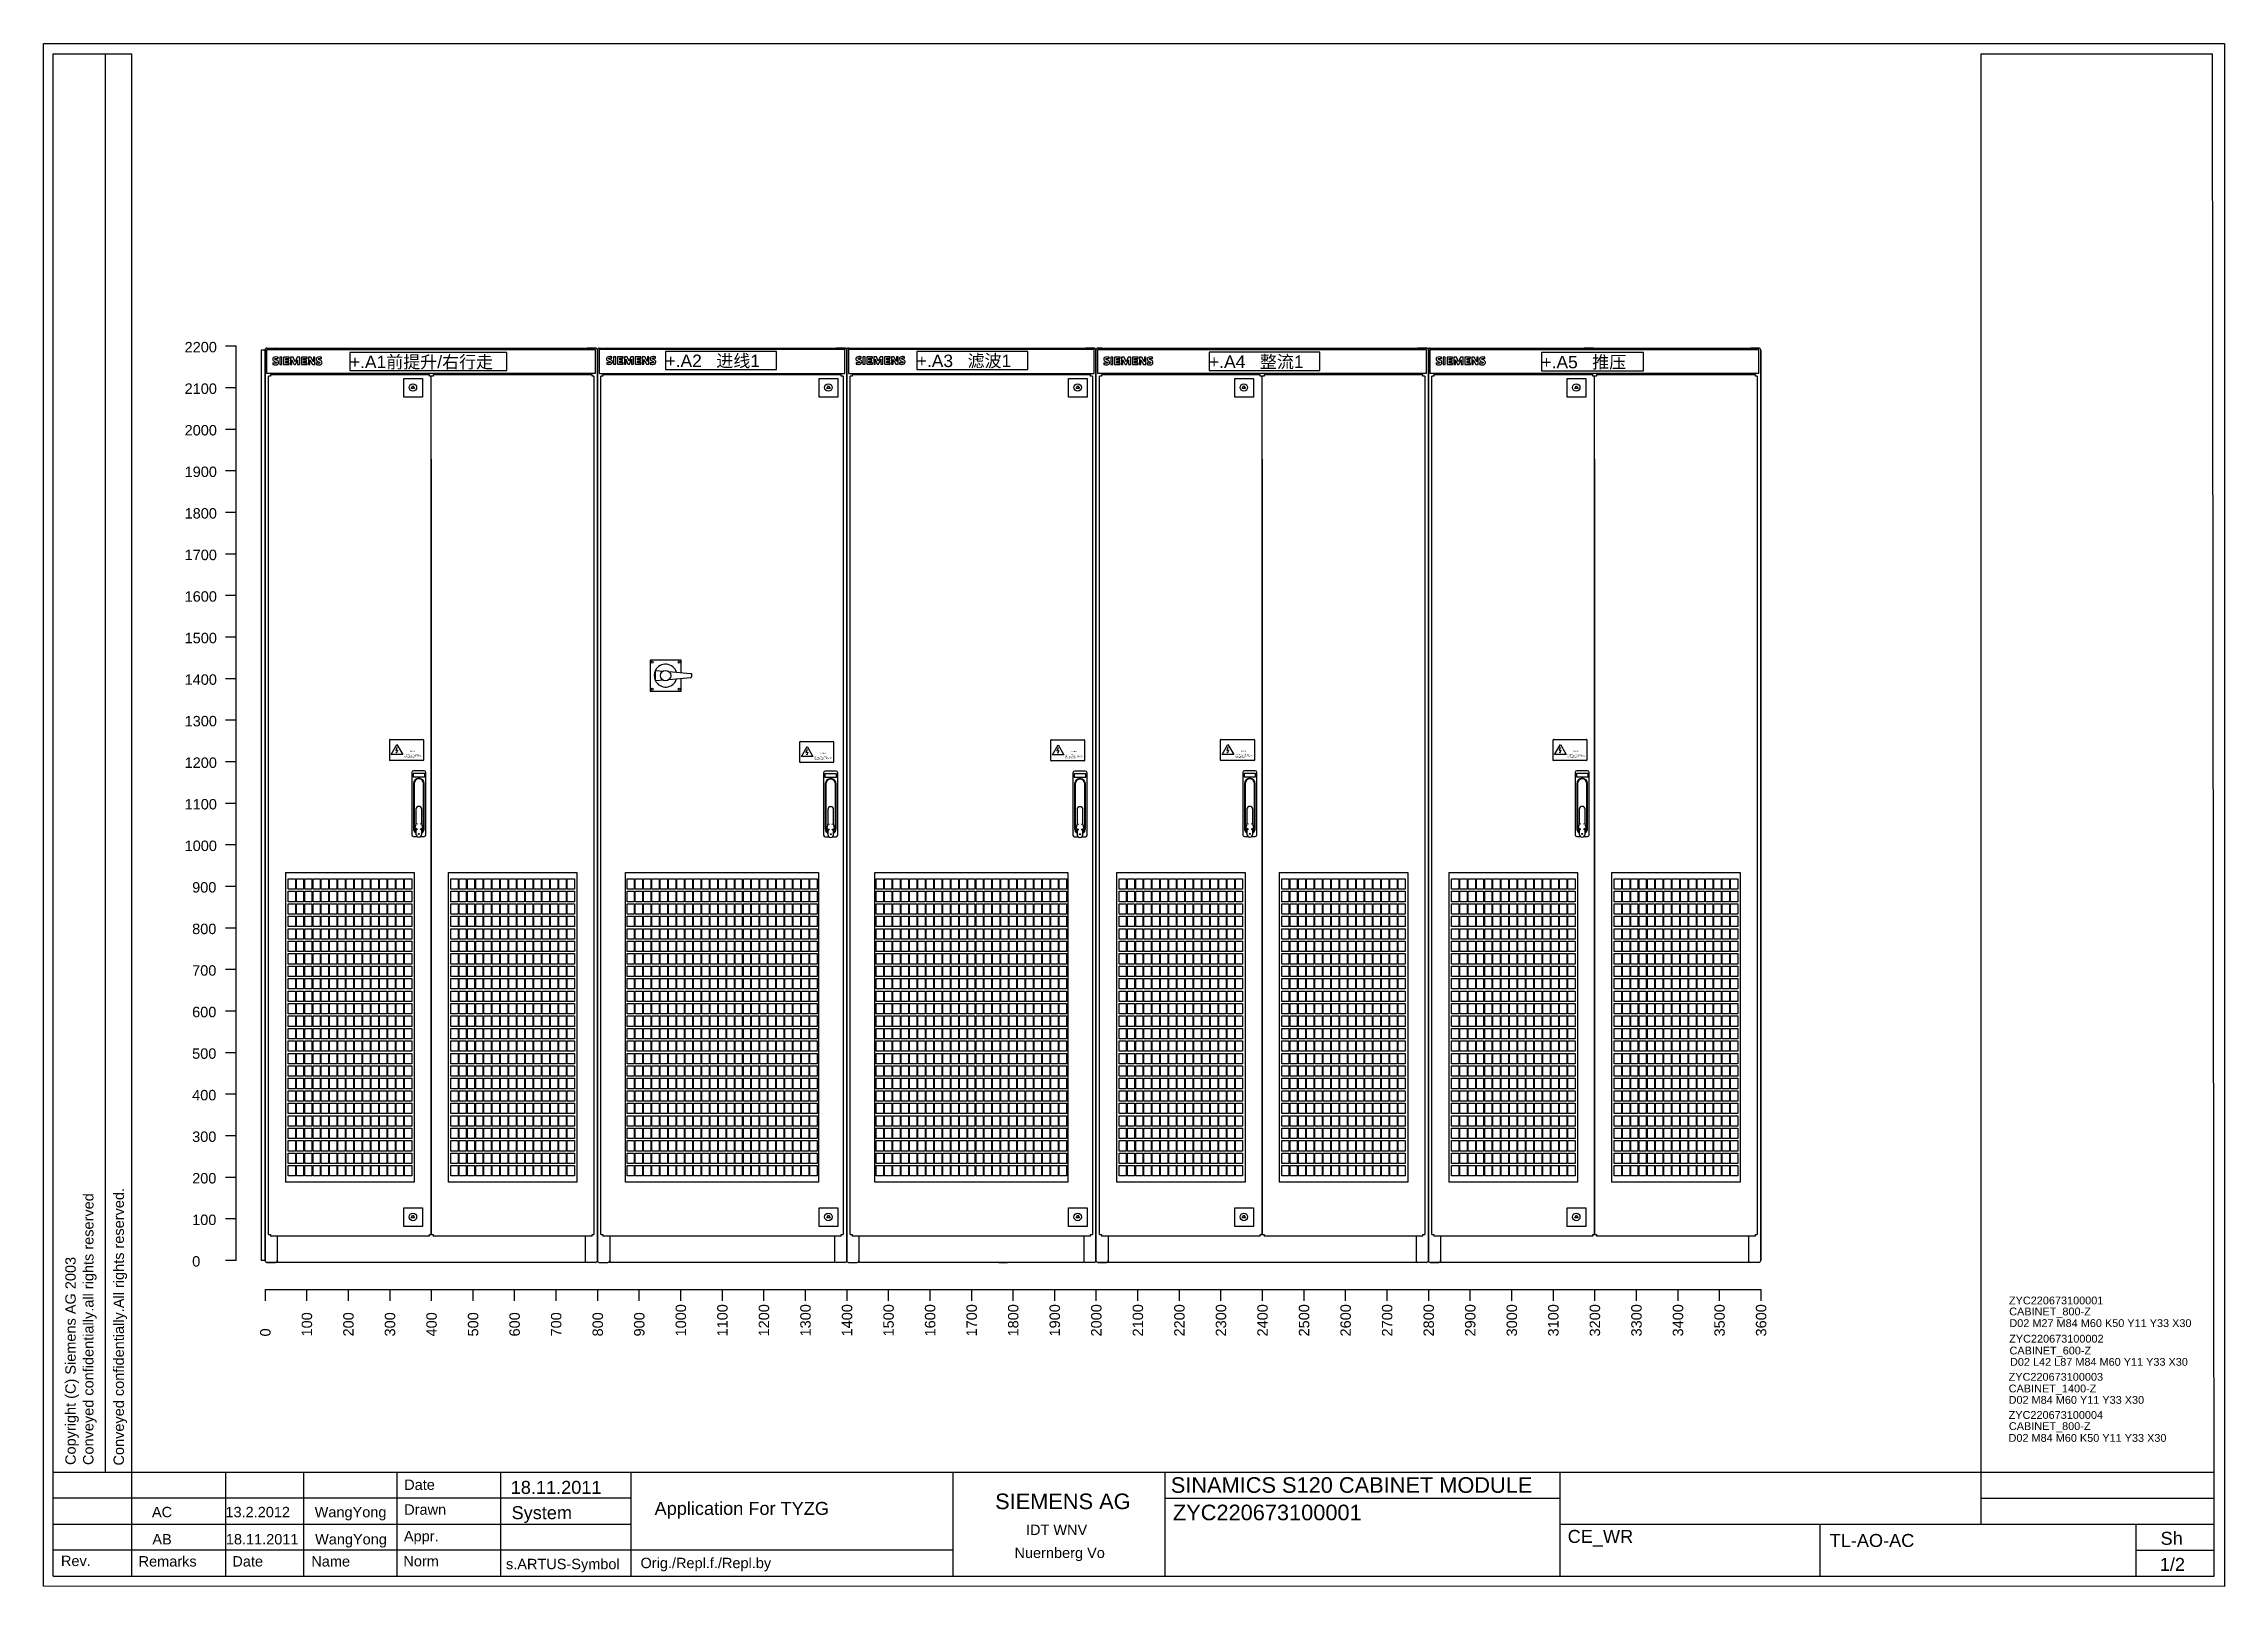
# Model space of a CAD drawing. Header units: inches. Extents: x 0 to 420, y 0 to 297.
import ezdxf
from ezdxf.enums import TextEntityAlignment as Align
from ezdxf.lldxf.tags import DXFTag

# ---------------------------------------------------------------- set-up
doc = ezdxf.new("R2010")
doc.units = ezdxf.units.IN
doc.layers.add('Default', color=7, linetype='Continuous')
doc.layers.add('DV1_Default', color=7, linetype='Continuous')
doc.styles.add('SEACAD_arial_ttf', font='arial.ttf', dxfattribs={"height": 0.2})
doc.styles.add('SEACAD_arial_ttfB', font='arial.ttf', dxfattribs={"height": 0.2})
tags = doc.linetypes.add('CENTER2', pattern=[1.125, 0.75, -0.125, 0.125, -0.125]).pattern_tags.tags
tags[10:11] = [DXFTag(74, 4), DXFTag(75, 0), DXFTag(340, '0'), DXFTag(46, 0.0), DXFTag(50, 0.0), DXFTag(44, 0.0), DXFTag(45, 0.0)]
tags[8:9] = [DXFTag(74, 4), DXFTag(75, 0), DXFTag(340, '0'), DXFTag(46, 0.0), DXFTag(50, 0.0), DXFTag(44, 0.0), DXFTag(45, 0.0)]
tags[6:7] = [DXFTag(74, 4), DXFTag(75, 0), DXFTag(340, '0'), DXFTag(46, 0.0), DXFTag(50, 0.0), DXFTag(44, 0.0), DXFTag(45, 0.0)]
tags[4:5] = [DXFTag(74, 4), DXFTag(75, 0), DXFTag(340, '0'), DXFTag(46, 0.0), DXFTag(50, 0.0), DXFTag(44, 0.0), DXFTag(45, 0.0)]

msp = doc.modelspace()

# ---------------------------------------------------------------- texts
at = {"layer": 'Default', "color": 7, "linetype": 'Continuous', "ltscale": 25.4, "style": 'SEACAD_arial_ttf'}
for s, p in [('Conveyed confidentially.all rights reserved', (8.08, 23.73)), ('Conveyed confidentially.All rights reserved.', (13.94, 23.64)), ('Copyright (C) Siemens AG 2003', (4.66, 23.74))]:
    msp.add_text(s, height=2, rotation=90, dxfattribs=at).set_placement(p, align=Align.TOP_LEFT)
for s, height, p in [('ZYC220673100001', 1.5, (378.9, 56.16)), ('CABINET_800-Z', 1.5, (378.94, 54.04)), ('D02 M27 M84 M60 K50 Y11 Y33 X30', 1.5, (378.98, 51.8)), ('ZYC220673100002', 1.5, (378.94, 48.8)), ('CABINET_600-Z', 1.5, (379, 46.52)), ('D02 L42 L87 M84 M60 Y11 Y33 X30', 1.5, (379.1, 44.34)), ('ZYC220673100003', 1.5, (378.84, 41.46)), ('CABINET_1400-Z', 1.5, (378.85, 39.22)), ('ZYC220673100004', 1.5, (378.84, 34.12)), ('D02 M84 M60 Y11 Y33 X30', 1.5, (378.83, 37.02)), ('CABINET_800-Z', 1.5, (378.88, 31.97)), ('D02 M84 M60 K50 Y11 Y33 X30', 1.5, (378.82, 29.7)), ('SINAMICS S120 CABINET MODULE', 3, (217.51, 21.38)), ('Date', 2, (69.91, 20.94)), ('18.11.2011', 2.5, (90.42, 20.68)), ('SIEMENS AG', 3, (183.69, 18.24)), ('AC', 2, (21.34, 15.68)), ('13.2.2012', 2, (35.49, 15.68)), ('WangYong', 2, (52.67, 15.68)), ('Drawn', 2, (69.91, 16.16)), ('System', 2.5, (90.58, 15.81)), ('Application For TYZG', 2.5, (118.12, 16.63)), ('ZYC220673100001', 3, (217.92, 16.1)), ('AB', 2, (21.42, 10.45)), ('18.11.2011', 2, (35.57, 10.45)), ('WangYong', 2, (52.75, 10.45)), ('Appr.', 2, (69.85, 11.04)), ('IDT WNV', 2, (189.63, 12.26)), ('CE_WR', 2.5, (293.93, 11.24)), ('TL-AO-AC', 2.5, (344.37, 10.46)), ('Sh', 2.5, (408.09, 10.87)), ('Rev.', 2, (3.82, 6.28)), ('Remarks', 2, (18.77, 6.19)), ('Date', 2, (36.83, 6.19)), ('Name', 2, (52.03, 6.19)), ('Norm', 2, (69.75, 6.23)), ('s.ARTUS-Symbol', 2, (89.51, 5.68)), ('Orig./Repl.f./Repl.by', 2, (115.41, 5.88)), ('Nuernberg Vo', 2, (187.42, 7.83)), ('1/2', 2.5, (407.94, 5.85))]:
    msp.add_text(s, height=height, dxfattribs=at).set_placement(p, align=Align.TOP_LEFT)

# ---------------------------------------------------------------- blocks, each defined once
blk = doc.blocks.new('SE')
at = {"layer": 'Default', "color": 7, "linetype": 'Continuous', "ltscale": 25.4}
for p, q in [((69.82, 229.31), (69.82, 232.92)), ((69.82, 232.92), (73.43, 232.92)), ((71.28, 230.96), (71.59, 231.5)), ((71.92, 230.96), (71.28, 230.96)), ((71.59, 231.5), (71.92, 230.96)), ((73.43, 232.92), (73.43, 229.31)), ((149.82, 229.31), (149.82, 232.92)), ((149.82, 232.92), (153.43, 232.92)), ((151.28, 230.96), (151.59, 231.5)), ((151.92, 230.96), (151.28, 230.96)), ((151.59, 231.5), (151.92, 230.96)), ((153.43, 232.92), (153.43, 229.31)), ((197.82, 229.31), (197.82, 232.92)), ((197.82, 232.92), (201.43, 232.92)), ((199.28, 230.96), (199.59, 231.5)), ((199.92, 230.96), (199.28, 230.96)), ((199.59, 231.5), (199.92, 230.96)), ((201.43, 232.92), (201.43, 229.31)), ((229.82, 229.31), (229.82, 232.92)), ((229.82, 232.92), (233.43, 232.92)), ((231.28, 230.96), (231.59, 231.5)), ((231.92, 230.96), (231.28, 230.96)), ((231.59, 231.5), (231.92, 230.96)), ((233.43, 232.92), (233.43, 229.31)), ((293.82, 229.31), (293.82, 232.92)), ((293.82, 232.92), (297.43, 232.92)), ((295.28, 230.96), (295.59, 231.5)), ((295.92, 230.96), (295.28, 230.96)), ((295.59, 231.5), (295.92, 230.96)), ((297.43, 232.92), (297.43, 229.31)), ((73.43, 229.31), (69.82, 229.31)), ((153.43, 229.31), (149.82, 229.31)), ((201.43, 229.31), (197.82, 229.31)), ((233.43, 229.31), (229.82, 229.31)), ((297.43, 229.31), (293.82, 229.31)), ((123.24, 178.7), (117.24, 178.7)), ((117.24, 178.7), (117.24, 172.7)), ((118.28, 174.7), (118.28, 176.7)), ((118.28, 176.7), (118.44, 176.68)), ((118.44, 176.68), (119.75, 176.57)), ((120.87, 176.47), (125.04, 176.11)), ((123.24, 176.27), (123.24, 178.7)), ((117.24, 172.7), (123.24, 172.7)), ((118.44, 174.71), (118.28, 174.7)), ((119.75, 174.82), (118.44, 174.71)), ((125.04, 175.28), (120.87, 174.92)), ((123.24, 172.7), (123.24, 175.13)), ((125.04, 176.11), (125.2, 176.1)), ((125.06, 175.28), (125.04, 175.28)), ((125.2, 176.1), (125.2, 175.44)), ((69.82, 69.65), (69.82, 73.26)), ((69.82, 73.26), (73.43, 73.26)), ((71.28, 71.29), (71.59, 71.84)), ((71.59, 71.84), (71.92, 71.29)), ((73.43, 73.26), (73.43, 69.65)), ((149.82, 69.65), (149.82, 73.26)), ((149.82, 73.26), (153.43, 73.26)), ((151.28, 71.29), (151.59, 71.84)), ((151.59, 71.84), (151.92, 71.29)), ((153.43, 73.26), (153.43, 69.65)), ((197.82, 69.65), (197.82, 73.26)), ((197.82, 73.26), (201.43, 73.26)), ((199.28, 71.29), (199.59, 71.84)), ((199.59, 71.84), (199.92, 71.29)), ((201.43, 73.26), (201.43, 69.65)), ((229.82, 69.65), (229.82, 73.26)), ((229.82, 73.26), (233.43, 73.26)), ((231.28, 71.29), (231.59, 71.84)), ((231.59, 71.84), (231.92, 71.29)), ((233.43, 73.26), (233.43, 69.65)), ((293.82, 69.65), (293.82, 73.26)), ((293.82, 73.26), (297.43, 73.26)), ((295.28, 71.29), (295.59, 71.84)), ((295.59, 71.84), (295.92, 71.29)), ((297.43, 73.26), (297.43, 69.65)), ((73.43, 69.65), (69.82, 69.65)), ((71.92, 71.29), (71.28, 71.29)), ((153.43, 69.65), (149.82, 69.65)), ((151.92, 71.29), (151.28, 71.29)), ((201.43, 69.65), (197.82, 69.65)), ((199.92, 71.29), (199.28, 71.29)), ((233.43, 69.65), (229.82, 69.65)), ((231.92, 71.29), (231.28, 71.29)), ((297.43, 69.65), (293.82, 69.65)), ((295.92, 71.29), (295.28, 71.29))]:
    blk.add_line(p, q, dxfattribs=at)
for centre, radius in [((71.58, 231.16), 0.722), ((151.58, 231.16), 0.722), ((199.58, 231.16), 0.722), ((231.58, 231.16), 0.722), ((295.58, 231.16), 0.722), ((117.64, 178.3), 0.18), ((120.24, 175.7), 1), ((122.84, 178.3), 0.18), ((117.64, 173.1), 0.18), ((122.84, 173.1), 0.18), ((71.58, 71.49), 0.722), ((151.58, 71.49), 0.722), ((199.58, 71.49), 0.722), ((231.58, 71.49), 0.722), ((295.58, 71.49), 0.722)]:
    blk.add_circle(centre, radius, dxfattribs=at)
for centre, radius, start, end in [((120.24, 175.7), 2.2, 152.9643, 207.0357), ((120.24, 175.7), 2.2, 17.1242, 152.9643), ((120.24, 175.7), 2.2, 207.0357, 342.8758), ((125.04, 175.44), 0.16, 274.9557, 360)]:
    blk.add_arc(centre, radius, start, end, dxfattribs=at)
at = {"layer": 'DV1_Default', "color": 7, "linetype": 'Continuous', "ltscale": 25.4}
for p, q in [((37.57, 239.1), (35.53, 239.1)), ((37.57, 63.1), (37.57, 239.1)), ((43.11, 238.38), (42.39, 238.38)), ((42.39, 238.38), (42.39, 63.1)), ((43.11, 238.38), (43.11, 63.1)), ((43.11, 238.38), (43.11, 63.1)), ((43.11, 238.38), (43.11, 63.1)), ((43.11, 238.38), (43.11, 63.1)), ((43.11, 238.38), (43.11, 63.1)), ((43.11, 238.38), (43.11, 79.1)), ((43.11, 63.1), (43.11, 238.38)), ((43.11, 238.38), (43.11, 63.1)), ((43.11, 63.1), (43.11, 238.38)), ((43.11, 63.1), (43.11, 238.38)), ((43.11, 63.1), (43.11, 238.38)), ((43.11, 238.38), (43.11, 63.1)), ((43.11, 238.38), (43.11, 63.1)), ((43.11, 238.38), (43.11, 63.1)), ((43.11, 238.38), (43.11, 79.1)), ((43.11, 63.1), (43.11, 238.38)), ((43.11, 238.38), (43.11, 63.1)), ((43.11, 63.1), (43.11, 238.38)), ((43.47, 238.74), (45.11, 238.74)), ((43.47, 238.74), (45.11, 238.74)), ((43.47, 238.74), (45.11, 238.74)), ((43.47, 238.74), (45.11, 238.74)), ((43.47, 238.74), (106.75, 238.74)), ((43.48, 233.86), (43.48, 238.5)), ((43.48, 238.5), (106.68, 238.5)), ((44.63, 235.89), (44.63, 235.6)), ((44.92, 236.2), (45.21, 236.07)), ((45.41, 236.42), (45.15, 236.54)), ((45.47, 238.5), (45.47, 238.74)), ((45.47, 238.5), (45.47, 238.74)), ((45.62, 236.71), (45.62, 236.99)), ((45.94, 237.01), (45.94, 235.57)), ((46.36, 237.01), (45.94, 237.01)), ((45.94, 235.57), (46.36, 235.57)), ((46.36, 235.57), (46.36, 237.01)), ((46.7, 237.01), (46.7, 235.57)), ((47.77, 237.01), (46.7, 237.01)), ((46.7, 235.57), (47.77, 235.57)), ((47.12, 236.75), (47.77, 236.75)), ((47.12, 236.42), (47.12, 236.75)), ((47.69, 236.42), (47.12, 236.42)), ((47.12, 236.18), (47.69, 236.18)), ((47.12, 235.84), (47.12, 236.18)), ((47.77, 235.84), (47.12, 235.84)), ((47.69, 236.18), (47.69, 236.42)), ((47.77, 236.75), (47.77, 237.01)), ((47.77, 235.57), (47.77, 235.84)), ((48.03, 237.01), (48.03, 235.57)), ((48.55, 237.01), (48.03, 237.01)), ((48.03, 235.57), (48.3, 235.57)), ((48.3, 236.52), (48.71, 235.57)), ((48.3, 235.57), (48.3, 236.52)), ((48.92, 236.13), (48.55, 237.01)), ((48.71, 235.57), (48.98, 235.57)), ((49.29, 237.01), (48.92, 236.13)), ((48.98, 235.57), (49.39, 236.52)), ((49.81, 237.01), (49.29, 237.01)), ((49.39, 236.52), (49.39, 235.57)), ((49.39, 235.57), (49.81, 235.57)), ((49.81, 235.57), (49.81, 237.01)), ((50.13, 237.01), (50.13, 235.57)), ((51.2, 237.01), (50.13, 237.01)), ((50.13, 235.57), (51.22, 235.57)), ((50.55, 236.42), (50.55, 236.75)), ((50.55, 236.75), (51.2, 236.75)), ((51.12, 236.42), (50.55, 236.42)), ((50.55, 236.18), (51.12, 236.18)), ((50.55, 235.84), (50.55, 236.18)), ((51.22, 235.84), (50.55, 235.84)), ((51.12, 236.18), (51.12, 236.42)), ((51.2, 236.75), (51.2, 237.01)), ((51.22, 235.57), (51.22, 235.84)), ((51.46, 237.01), (51.46, 235.57)), ((51.93, 237.01), (51.46, 237.01)), ((51.46, 235.57), (51.75, 235.57)), ((51.75, 236.48), (52.27, 235.57)), ((51.75, 235.57), (51.75, 236.48)), ((52.45, 236.1), (51.93, 237.01)), ((52.27, 235.57), (52.72, 235.57)), ((52.45, 237.01), (52.45, 236.1)), ((52.72, 237.01), (52.45, 237.01)), ((52.72, 235.57), (52.72, 237.01)), ((52.98, 235.89), (52.98, 235.6)), ((53.28, 236.2), (53.57, 236.07)), ((53.76, 236.42), (53.5, 236.54)), ((53.99, 236.71), (53.99, 236.99)), ((104.75, 238.5), (104.75, 238.74)), ((106.75, 238.74), (105.11, 238.74)), ((106.75, 238.74), (105.11, 238.74)), ((106.68, 238.5), (106.68, 233.86)), ((107.11, 238.38), (107.11, 63.1)), ((107.11, 238.38), (107.11, 63.1)), ((107.11, 238.38), (107.11, 63.1)), ((107.11, 238.38), (107.11, 63.1)), ((107.11, 238.38), (107.11, 63.1)), ((107.11, 238.38), (107.11, 79.1)), ((107.11, 63.1), (107.11, 238.38)), ((107.11, 238.38), (107.11, 63.1)), ((107.11, 238.38), (107.11, 63.1)), ((107.11, 238.38), (107.11, 63.1)), ((107.11, 238.38), (107.11, 63.1)), ((107.11, 238.38), (107.11, 63.1)), ((107.11, 238.38), (107.11, 63.1)), ((107.11, 238.38), (107.11, 79.1)), ((107.11, 63.1), (107.11, 238.38)), ((107.11, 238.38), (107.11, 63.1)), ((107.11, 63.1), (107.11, 238.38)), ((107.11, 63.1), (107.11, 238.38)), ((107.11, 63.1), (107.11, 238.38)), ((107.11, 238.38), (107.11, 63.1)), ((107.11, 238.38), (107.11, 63.1)), ((107.11, 238.38), (107.11, 63.1)), ((107.11, 238.38), (107.11, 79.1)), ((107.11, 63.1), (107.11, 238.38)), ((107.11, 238.38), (107.11, 63.1)), ((107.11, 63.1), (107.11, 238.38)), ((107.11, 238.38), (107.11, 63.1)), ((107.11, 238.38), (107.11, 63.1)), ((107.11, 238.38), (107.11, 63.1)), ((107.11, 238.38), (107.11, 63.1)), ((107.11, 238.38), (107.11, 63.1)), ((107.11, 238.38), (107.11, 79.1)), ((107.11, 63.1), (107.11, 238.38)), ((107.11, 238.38), (107.11, 63.1)), ((107.11, 238.38), (107.11, 63.1)), ((107.11, 238.38), (107.11, 63.1)), ((107.11, 238.38), (107.11, 63.1)), ((107.11, 238.38), (107.11, 63.1)), ((107.11, 238.38), (107.11, 63.1)), ((107.11, 238.38), (107.11, 79.1)), ((107.11, 63.1), (107.11, 238.38)), ((107.11, 238.38), (107.11, 63.1)), ((107.11, 63.1), (107.11, 238.38)), ((107.11, 63.1), (107.11, 238.38)), ((107.11, 63.1), (107.11, 238.38)), ((107.11, 238.38), (107.11, 63.1)), ((107.11, 238.38), (107.11, 63.1)), ((107.11, 238.38), (107.11, 63.1)), ((107.11, 238.38), (107.11, 79.1)), ((107.11, 63.1), (107.11, 238.38)), ((107.11, 238.38), (107.11, 63.1)), ((107.11, 63.1), (107.11, 238.38)), ((107.47, 238.74), (109.11, 238.74)), ((107.47, 238.74), (109.11, 238.74)), ((107.47, 238.74), (202.75, 238.74)), ((107.5, 233.85), (107.5, 238.53)), ((107.5, 238.53), (154.7, 238.53)), ((108.91, 235.97), (108.91, 235.68)), ((109.2, 236.28), (109.49, 236.15)), ((109.69, 236.51), (109.43, 236.62)), ((109.47, 238.74), (152.75, 238.74)), ((109.47, 238.53), (109.47, 238.74)), ((109.9, 236.8), (109.9, 237.07)), ((110.64, 237.09), (110.22, 237.09)), ((110.22, 237.09), (110.22, 235.65)), ((110.22, 235.65), (110.64, 235.65)), ((110.64, 235.65), (110.64, 237.09)), ((112.05, 237.09), (110.98, 237.09)), ((110.98, 237.09), (110.98, 235.65)), ((110.98, 235.65), (112.05, 235.65)), ((111.4, 236.51), (111.4, 236.83)), ((111.4, 236.83), (112.05, 236.83)), ((111.97, 236.51), (111.4, 236.51)), ((111.4, 235.92), (111.4, 236.26)), ((111.4, 236.26), (111.97, 236.26)), ((112.05, 235.92), (111.4, 235.92)), ((111.97, 236.26), (111.97, 236.51)), ((112.05, 236.83), (112.05, 237.09)), ((112.05, 235.65), (112.05, 235.92)), ((112.83, 237.09), (112.31, 237.09)), ((112.31, 237.09), (112.31, 235.65)), ((112.31, 235.65), (112.59, 235.65)), ((112.59, 235.65), (112.59, 236.6)), ((112.59, 236.6), (112.99, 235.65)), ((113.2, 236.21), (112.83, 237.09)), ((112.99, 235.65), (113.26, 235.65)), ((113.57, 237.09), (113.2, 236.21)), ((113.26, 235.65), (113.67, 236.6)), ((114.09, 237.09), (113.57, 237.09)), ((113.67, 236.6), (113.67, 235.65)), ((113.67, 235.65), (114.09, 235.65)), ((114.09, 235.65), (114.09, 237.09)), ((115.48, 237.09), (114.41, 237.09)), ((114.41, 237.09), (114.41, 235.65)), ((114.41, 235.65), (115.5, 235.65)), ((114.83, 236.51), (114.83, 236.83)), ((114.83, 236.83), (115.48, 236.83)), ((115.4, 236.51), (114.83, 236.51)), ((114.83, 235.92), (114.83, 236.26)), ((114.83, 236.26), (115.4, 236.26)), ((115.5, 235.92), (114.83, 235.92)), ((115.4, 236.26), (115.4, 236.51)), ((115.48, 236.83), (115.48, 237.09)), ((115.5, 235.65), (115.5, 235.92)), ((116.21, 237.09), (115.74, 237.09)), ((115.74, 237.09), (115.74, 235.65)), ((115.74, 235.65), (116.03, 235.65)), ((116.03, 235.65), (116.03, 236.57)), ((116.03, 236.57), (116.55, 235.65)), ((116.73, 236.18), (116.21, 237.09)), ((116.55, 235.65), (117, 235.65)), ((117, 237.09), (116.73, 237.09)), ((116.73, 237.09), (116.73, 236.18)), ((117, 235.65), (117, 237.09)), ((117.26, 235.97), (117.26, 235.68)), ((117.56, 236.28), (117.85, 236.15)), ((118.04, 236.51), (117.78, 236.62)), ((118.27, 236.8), (118.27, 237.07)), ((152.75, 238.53), (152.75, 238.74)), ((154.75, 238.74), (153.11, 238.74)), ((154.75, 238.74), (153.11, 238.74)), ((154.7, 238.53), (154.7, 233.85)), ((155.11, 63.1), (155.11, 238.38)), ((155.11, 238.38), (155.11, 235.37)), ((155.11, 238.38), (155.11, 63.1)), ((155.11, 238.38), (155.11, 235.37)), ((155.11, 238.38), (155.11, 235.37)), ((155.47, 238.74), (157.11, 238.74)), ((155.47, 238.74), (157.11, 238.74)), ((155.5, 233.85), (155.5, 238.53)), ((155.5, 238.53), (202.7, 238.53)), ((156.91, 235.97), (156.91, 235.68)), ((157.2, 236.28), (157.49, 236.15)), ((157.69, 236.51), (157.43, 236.62)), ((157.47, 238.74), (200.75, 238.74)), ((157.47, 238.53), (157.47, 238.74)), ((157.9, 236.8), (157.9, 237.07)), ((158.64, 237.09), (158.22, 237.09)), ((158.22, 237.09), (158.22, 235.65)), ((158.22, 235.65), (158.64, 235.65)), ((158.64, 235.65), (158.64, 237.09)), ((160.05, 237.09), (158.98, 237.09)), ((158.98, 237.09), (158.98, 235.65)), ((158.98, 235.65), (160.05, 235.65)), ((159.4, 236.51), (159.4, 236.83)), ((159.4, 236.83), (160.05, 236.83)), ((159.97, 236.51), (159.4, 236.51)), ((159.4, 235.92), (159.4, 236.26)), ((159.4, 236.26), (159.97, 236.26)), ((160.05, 235.92), (159.4, 235.92)), ((159.97, 236.26), (159.97, 236.51)), ((160.05, 236.83), (160.05, 237.09)), ((160.05, 235.65), (160.05, 235.92)), ((160.83, 237.09), (160.31, 237.09)), ((160.31, 237.09), (160.31, 235.65)), ((160.31, 235.65), (160.59, 235.65)), ((160.59, 235.65), (160.59, 236.6)), ((160.59, 236.6), (160.99, 235.65)), ((161.2, 236.21), (160.83, 237.09)), ((160.99, 235.65), (161.26, 235.65)), ((161.57, 237.09), (161.2, 236.21)), ((161.26, 235.65), (161.67, 236.6)), ((162.09, 237.09), (161.57, 237.09)), ((161.67, 236.6), (161.67, 235.65)), ((161.67, 235.65), (162.09, 235.65)), ((162.09, 235.65), (162.09, 237.09)), ((163.48, 237.09), (162.41, 237.09)), ((162.41, 237.09), (162.41, 235.65)), ((162.41, 235.65), (163.5, 235.65)), ((162.83, 236.51), (162.83, 236.83)), ((162.83, 236.83), (163.48, 236.83)), ((163.4, 236.51), (162.83, 236.51)), ((162.83, 235.92), (162.83, 236.26)), ((162.83, 236.26), (163.4, 236.26)), ((163.5, 235.92), (162.83, 235.92)), ((163.4, 236.26), (163.4, 236.51)), ((163.48, 236.83), (163.48, 237.09)), ((163.5, 235.65), (163.5, 235.92)), ((164.21, 237.09), (163.74, 237.09)), ((163.74, 237.09), (163.74, 235.65)), ((163.74, 235.65), (164.03, 235.65)), ((164.03, 235.65), (164.03, 236.57)), ((164.03, 236.57), (164.55, 235.65)), ((164.73, 236.18), (164.21, 237.09)), ((164.55, 235.65), (165, 235.65)), ((165, 237.09), (164.73, 237.09)), ((164.73, 237.09), (164.73, 236.18)), ((165, 235.65), (165, 237.09)), ((165.26, 235.97), (165.26, 235.68)), ((165.56, 236.28), (165.85, 236.15)), ((166.04, 236.51), (165.78, 236.62)), ((166.27, 236.8), (166.27, 237.07)), ((200.75, 238.53), (200.75, 238.74)), ((202.75, 238.74), (201.11, 238.74)), ((202.75, 238.74), (201.11, 238.74)), ((202.7, 238.53), (202.7, 233.85)), ((203.11, 238.38), (203.11, 63.1)), ((203.11, 238.38), (203.11, 235.37)), ((203.11, 238.38), (203.11, 235.37)), ((203.11, 238.38), (203.11, 63.1)), ((203.11, 238.38), (203.11, 63.1)), ((203.11, 238.38), (203.11, 63.1)), ((203.11, 238.38), (203.11, 63.1)), ((203.11, 238.38), (203.11, 63.1)), ((203.11, 238.38), (203.11, 79.1)), ((203.11, 63.1), (203.11, 238.38)), ((203.11, 238.38), (203.11, 63.1)), ((203.11, 63.1), (203.11, 238.38)), ((203.11, 63.1), (203.11, 238.38)), ((203.11, 63.1), (203.11, 238.38)), ((203.47, 238.74), (205.11, 238.74)), ((203.47, 238.74), (205.11, 238.74)), ((203.47, 238.74), (205.11, 238.74)), ((203.47, 238.74), (205.11, 238.74)), ((203.47, 238.74), (266.75, 238.74)), ((203.47, 238.74), (224.75, 238.74)), ((204.33, 238.74), (203.47, 238.74)), ((203.48, 233.86), (203.48, 238.5)), ((203.48, 238.5), (208.41, 238.5)), ((204.63, 235.89), (204.63, 235.6)), ((204.92, 236.2), (205.21, 236.07)), ((205.41, 236.42), (205.15, 236.54)), ((205.47, 238.5), (205.47, 238.74)), ((205.47, 238.5), (205.47, 238.74)), ((205.62, 236.71), (205.62, 236.99)), ((205.94, 237.01), (205.94, 235.57)), ((206.36, 237.01), (205.94, 237.01)), ((205.94, 235.57), (206.36, 235.57)), ((206.36, 235.57), (206.36, 237.01)), ((206.7, 237.01), (206.7, 235.57)), ((207.77, 237.01), (206.7, 237.01)), ((206.7, 235.57), (207.77, 235.57)), ((207.12, 236.75), (207.77, 236.75)), ((207.12, 236.42), (207.12, 236.75)), ((207.69, 236.42), (207.12, 236.42)), ((207.12, 236.18), (207.69, 236.18)), ((207.12, 235.84), (207.12, 236.18)), ((207.77, 235.84), (207.12, 235.84)), ((207.48, 238.5), (266.68, 238.5)), ((207.69, 236.18), (207.69, 236.42)), ((207.77, 236.75), (207.77, 237.01)), ((207.77, 235.57), (207.77, 235.84)), ((208.03, 237.01), (208.03, 235.57)), ((208.55, 237.01), (208.03, 237.01)), ((208.03, 235.57), (208.3, 235.57)), ((208.3, 236.52), (208.71, 235.57)), ((208.3, 235.57), (208.3, 236.52)), ((208.92, 236.13), (208.55, 237.01)), ((208.71, 235.57), (208.98, 235.57)), ((209.29, 237.01), (208.92, 236.13)), ((208.98, 235.57), (209.39, 236.52)), ((209.81, 237.01), (209.29, 237.01)), ((209.39, 236.52), (209.39, 235.57)), ((209.39, 235.57), (209.81, 235.57)), ((209.81, 235.57), (209.81, 237.01)), ((210.13, 237.01), (210.13, 235.57)), ((211.2, 237.01), (210.13, 237.01)), ((210.13, 235.57), (211.22, 235.57)), ((210.55, 236.42), (210.55, 236.75)), ((210.55, 236.75), (211.2, 236.75)), ((211.12, 236.42), (210.55, 236.42)), ((210.55, 236.18), (211.12, 236.18)), ((210.55, 235.84), (210.55, 236.18)), ((211.22, 235.84), (210.55, 235.84)), ((211.12, 236.18), (211.12, 236.42)), ((211.2, 236.75), (211.2, 237.01)), ((211.22, 235.57), (211.22, 235.84)), ((211.46, 237.01), (211.46, 235.57)), ((211.93, 237.01), (211.46, 237.01)), ((211.46, 235.57), (211.75, 235.57)), ((211.75, 236.48), (212.27, 235.57)), ((211.75, 235.57), (211.75, 236.48)), ((212.45, 236.1), (211.93, 237.01)), ((212.27, 235.57), (212.72, 235.57)), ((212.45, 237.01), (212.45, 236.1)), ((212.72, 237.01), (212.45, 237.01)), ((212.72, 235.57), (212.72, 237.01)), ((212.98, 235.89), (212.98, 235.6)), ((213.28, 236.2), (213.57, 236.07)), ((213.76, 236.42), (213.5, 236.54)), ((213.99, 236.71), (213.99, 236.99)), ((229.47, 238.74), (296.75, 238.74)), ((264.75, 238.5), (264.75, 238.74)), ((266.75, 238.74), (265.11, 238.74)), ((266.75, 238.74), (265.11, 238.74)), ((266.68, 238.5), (266.68, 233.86)), ((267.11, 238.38), (267.11, 63.1)), ((267.11, 238.38), (267.11, 63.1)), ((267.11, 238.38), (267.11, 63.1)), ((267.11, 238.38), (267.11, 63.1)), ((267.11, 238.38), (267.11, 63.1)), ((267.11, 238.38), (267.11, 79.1)), ((267.11, 63.1), (267.11, 238.38)), ((267.11, 238.38), (267.11, 63.1)), ((267.11, 63.1), (267.11, 238.38)), ((267.11, 63.1), (267.11, 238.38)), ((267.11, 63.1), (267.11, 238.38)), ((267.11, 238.38), (267.11, 63.1)), ((267.11, 238.38), (267.11, 63.1)), ((267.11, 238.38), (267.11, 63.1)), ((267.11, 238.38), (267.11, 79.1)), ((267.11, 63.1), (267.11, 238.38)), ((267.11, 238.38), (267.11, 63.1)), ((267.11, 63.1), (267.11, 238.38)), ((267.47, 238.74), (269.11, 238.74)), ((267.47, 238.74), (269.11, 238.74)), ((267.47, 238.74), (269.11, 238.74)), ((267.47, 238.74), (269.11, 238.74)), ((267.47, 238.74), (330.75, 238.74)), ((267.48, 233.86), (267.48, 238.5)), ((267.48, 238.5), (330.68, 238.5)), ((268.63, 235.89), (268.63, 235.6)), ((268.92, 236.2), (269.21, 236.07)), ((269.41, 236.42), (269.15, 236.54)), ((269.47, 238.5), (269.47, 238.74)), ((269.47, 238.5), (269.47, 238.74)), ((269.62, 236.71), (269.62, 236.99)), ((269.94, 237.01), (269.94, 235.57)), ((270.36, 237.01), (269.94, 237.01)), ((269.94, 235.57), (270.36, 235.57)), ((270.36, 235.57), (270.36, 237.01)), ((270.7, 237.01), (270.7, 235.57)), ((271.77, 237.01), (270.7, 237.01)), ((270.7, 235.57), (271.77, 235.57)), ((271.12, 236.75), (271.77, 236.75)), ((271.12, 236.42), (271.12, 236.75)), ((271.69, 236.42), (271.12, 236.42)), ((271.12, 236.18), (271.69, 236.18)), ((271.12, 235.84), (271.12, 236.18)), ((271.77, 235.84), (271.12, 235.84)), ((271.69, 236.18), (271.69, 236.42)), ((271.77, 236.75), (271.77, 237.01)), ((271.77, 235.57), (271.77, 235.84)), ((272.03, 237.01), (272.03, 235.57)), ((272.55, 237.01), (272.03, 237.01)), ((272.03, 235.57), (272.3, 235.57)), ((272.3, 236.52), (272.71, 235.57)), ((272.3, 235.57), (272.3, 236.52)), ((272.92, 236.13), (272.55, 237.01)), ((272.71, 235.57), (272.98, 235.57)), ((273.29, 237.01), (272.92, 236.13)), ((272.98, 235.57), (273.39, 236.52)), ((273.81, 237.01), (273.29, 237.01)), ((273.39, 236.52), (273.39, 235.57)), ((273.39, 235.57), (273.81, 235.57)), ((273.81, 235.57), (273.81, 237.01)), ((274.13, 237.01), (274.13, 235.57)), ((275.2, 237.01), (274.13, 237.01)), ((274.13, 235.57), (275.22, 235.57)), ((274.55, 236.42), (274.55, 236.75)), ((274.55, 236.75), (275.2, 236.75)), ((275.12, 236.42), (274.55, 236.42)), ((274.55, 236.18), (275.12, 236.18)), ((274.55, 235.84), (274.55, 236.18)), ((275.22, 235.84), (274.55, 235.84)), ((275.12, 236.18), (275.12, 236.42)), ((275.2, 236.75), (275.2, 237.01)), ((275.22, 235.57), (275.22, 235.84)), ((275.46, 237.01), (275.46, 235.57)), ((275.93, 237.01), (275.46, 237.01)), ((275.46, 235.57), (275.75, 235.57)), ((275.75, 236.48), (276.27, 235.57)), ((275.75, 235.57), (275.75, 236.48)), ((276.45, 236.1), (275.93, 237.01)), ((276.27, 235.57), (276.72, 235.57)), ((276.45, 237.01), (276.45, 236.1)), ((276.72, 237.01), (276.45, 237.01)), ((276.72, 235.57), (276.72, 237.01)), ((276.98, 235.89), (276.98, 235.6)), ((277.28, 236.2), (277.57, 236.07)), ((277.76, 236.42), (277.5, 236.54)), ((277.99, 236.71), (277.99, 236.99)), ((296.75, 238.5), (296.75, 238.74)), ((298.75, 238.74), (297.11, 238.74)), ((298.75, 238.74), (297.11, 238.74)), ((301.47, 238.74), (330.75, 238.74)), ((328.75, 238.5), (328.75, 238.74)), ((330.75, 238.74), (329.11, 238.74)), ((330.75, 238.74), (329.11, 238.74)), ((330.68, 238.5), (330.68, 233.86)), ((331.11, 238.38), (331.11, 63.1)), ((331.11, 238.38), (331.11, 63.1)), ((331.11, 238.38), (331.11, 63.1)), ((331.11, 238.38), (331.11, 63.1)), ((331.11, 238.38), (331.11, 63.1)), ((331.11, 238.38), (331.11, 79.1)), ((331.11, 63.1), (331.11, 238.38)), ((331.11, 238.38), (331.11, 63.1)), ((331.11, 63.1), (331.11, 238.38)), ((331.11, 63.1), (331.11, 238.38)), ((331.11, 63.1), (331.11, 238.38)), ((331.11, 238.38), (331.11, 63.1)), ((331.11, 238.38), (331.11, 63.1)), ((331.11, 238.38), (331.11, 63.1)), ((331.11, 238.38), (331.11, 79.1)), ((331.11, 63.1), (331.11, 238.38)), ((331.11, 238.38), (331.11, 63.1)), ((331.11, 63.1), (331.11, 238.38)), ((37.57, 231.1), (35.53, 231.1)), ((106.68, 233.86), (43.48, 233.86)), ((44.15, 233.34), (43.79, 233.34)), ((43.79, 68.14), (43.79, 233.34)), ((44.15, 233.34), (43.79, 233.34)), ((43.79, 68.14), (43.79, 233.34)), ((44.15, 233.7), (44.15, 233.34)), ((44.15, 233.7), (44.15, 233.34)), ((44.15, 233.7), (74.75, 233.7)), ((45.47, 233.7), (45.47, 233.86)), ((45.47, 233.7), (45.47, 233.86)), ((74.75, 233.34), (74.75, 233.7)), ((75.11, 233.34), (74.75, 233.34)), ((75.47, 233.34), (75.11, 233.34)), ((75.11, 68.14), (75.11, 233.34)), ((75.47, 233.7), (75.47, 233.34)), ((75.47, 233.7), (106.07, 233.7)), ((104.75, 233.7), (104.75, 233.86)), ((106.07, 233.34), (106.07, 233.7)), ((106.43, 233.34), (106.07, 233.34)), ((106.43, 233.34), (106.43, 68.14)), ((107.5, 233.85), (154.7, 233.85)), ((108.15, 233.34), (107.79, 233.34)), ((107.79, 68.14), (107.79, 233.34)), ((108.15, 233.7), (108.15, 233.34)), ((108.15, 233.7), (154.07, 233.7)), ((109.47, 233.7), (109.47, 233.85)), ((152.75, 233.7), (152.75, 233.85)), ((154.07, 233.34), (154.07, 233.7)), ((154.43, 233.34), (154.07, 233.34)), ((154.43, 233.34), (154.43, 68.14)), ((155.5, 233.85), (202.7, 233.85)), ((156.15, 233.34), (155.79, 233.34)), ((155.79, 68.14), (155.79, 233.34)), ((156.15, 233.7), (156.15, 233.34)), ((156.15, 233.7), (202.07, 233.7)), ((157.47, 233.7), (157.47, 233.85)), ((200.75, 233.7), (200.75, 233.85)), ((202.07, 233.34), (202.07, 233.7)), ((202.43, 233.34), (202.07, 233.34)), ((202.43, 233.34), (202.43, 68.14)), ((266.68, 233.86), (203.48, 233.86)), ((204.15, 233.34), (203.79, 233.34)), ((203.79, 68.14), (203.79, 233.34)), ((204.15, 233.34), (203.79, 233.34)), ((203.79, 68.14), (203.79, 233.34)), ((204.15, 233.7), (204.15, 233.34)), ((204.15, 233.7), (204.15, 233.34)), ((204.15, 233.7), (234.75, 233.7)), ((205.47, 233.7), (205.47, 233.86)), ((205.47, 233.7), (205.47, 233.86)), ((234.75, 233.34), (234.75, 233.7)), ((235.11, 233.34), (234.75, 233.34)), ((235.47, 233.34), (235.11, 233.34)), ((235.11, 68.14), (235.11, 233.34)), ((235.47, 233.7), (235.47, 233.34)), ((235.47, 233.7), (266.07, 233.7)), ((264.75, 233.7), (264.75, 233.86)), ((266.07, 233.34), (266.07, 233.7)), ((266.43, 233.34), (266.07, 233.34)), ((266.43, 233.34), (266.43, 68.14)), ((330.68, 233.86), (267.48, 233.86)), ((268.15, 233.34), (267.79, 233.34)), ((267.79, 68.14), (267.79, 233.34)), ((268.15, 233.34), (267.79, 233.34)), ((267.79, 68.14), (267.79, 233.34)), ((268.15, 233.7), (268.15, 233.34)), ((268.15, 233.7), (268.15, 233.34)), ((268.15, 233.7), (298.75, 233.7)), ((269.47, 233.7), (269.47, 233.86)), ((269.47, 233.7), (269.47, 233.86)), ((298.75, 233.34), (298.75, 233.7)), ((299.11, 233.34), (298.75, 233.34)), ((299.47, 233.34), (299.11, 233.34)), ((299.11, 68.14), (299.11, 233.34)), ((299.47, 233.7), (299.47, 233.34)), ((299.47, 233.7), (330.07, 233.7)), ((328.75, 233.7), (328.75, 233.86)), ((330.07, 233.34), (330.07, 233.7)), ((330.43, 233.34), (330.07, 233.34)), ((330.43, 233.34), (330.43, 68.14)), ((37.57, 223.1), (35.53, 223.1)), ((43.11, 63.1), (43.11, 222.38)), ((43.11, 63.1), (43.11, 222.38)), ((43.11, 63.1), (43.11, 222.38)), ((43.11, 63.1), (43.11, 222.38)), ((43.11, 63.1), (43.11, 222.38)), ((43.11, 63.1), (43.11, 222.38)), ((43.11, 63.1), (43.11, 222.38)), ((43.11, 63.1), (43.11, 222.38)), ((43.11, 63.1), (43.11, 222.38)), ((43.11, 63.1), (43.11, 222.38)), ((43.11, 63.1), (43.11, 222.38)), ((43.11, 63.1), (43.11, 222.38)), ((107.11, 63.1), (107.11, 222.38)), ((107.11, 63.1), (107.11, 222.38)), ((107.11, 63.1), (107.11, 222.38)), ((107.11, 63.1), (107.11, 222.38)), ((107.11, 63.1), (107.11, 222.38)), ((107.11, 63.1), (107.11, 222.38)), ((107.11, 63.1), (107.11, 222.38)), ((107.11, 63.1), (107.11, 222.38)), ((107.11, 63.1), (107.11, 222.38)), ((107.11, 63.1), (107.11, 222.38)), ((107.11, 63.1), (107.11, 222.38)), ((107.11, 63.1), (107.11, 222.38)), ((107.11, 63.1), (107.11, 222.38)), ((107.11, 63.1), (107.11, 222.38)), ((107.11, 63.1), (107.11, 222.38)), ((107.11, 63.1), (107.11, 222.38)), ((107.11, 63.1), (107.11, 222.38)), ((107.11, 63.1), (107.11, 222.38)), ((107.11, 63.1), (107.11, 222.38)), ((107.11, 63.1), (107.11, 222.38)), ((107.11, 63.1), (107.11, 222.38)), ((107.11, 63.1), (107.11, 222.38)), ((107.11, 63.1), (107.11, 222.38)), ((107.11, 63.1), (107.11, 222.38)), ((107.11, 63.1), (107.11, 222.38)), ((107.11, 63.1), (107.11, 222.38)), ((107.11, 63.1), (107.11, 222.38)), ((107.11, 63.1), (107.11, 222.38)), ((107.11, 63.1), (107.11, 222.38)), ((107.11, 63.1), (107.11, 222.38)), ((107.11, 63.1), (107.11, 222.38)), ((107.11, 63.1), (107.11, 222.38)), ((107.11, 63.1), (107.11, 222.38)), ((107.11, 63.1), (107.11, 222.38)), ((107.11, 63.1), (107.11, 222.38)), ((107.11, 63.1), (107.11, 222.38)), ((107.11, 63.1), (107.11, 222.38)), ((107.11, 63.1), (107.11, 222.38)), ((155.11, 63.1), (155.11, 222.38)), ((203.11, 63.1), (203.11, 222.38)), ((203.11, 63.1), (203.11, 222.38)), ((203.11, 63.1), (203.11, 222.38)), ((203.11, 63.1), (203.11, 222.38)), ((203.11, 63.1), (203.11, 222.38)), ((203.11, 63.1), (203.11, 222.38)), ((203.11, 63.1), (203.11, 222.38)), ((203.11, 63.1), (203.11, 222.38)), ((267.11, 63.1), (267.11, 222.38)), ((267.11, 63.1), (267.11, 222.38)), ((267.11, 63.1), (267.11, 222.38)), ((267.11, 63.1), (267.11, 222.38)), ((267.11, 63.1), (267.11, 222.38)), ((267.11, 63.1), (267.11, 222.38)), ((267.11, 63.1), (267.11, 222.38)), ((267.11, 63.1), (267.11, 222.38)), ((267.11, 63.1), (267.11, 222.38)), ((267.11, 63.1), (267.11, 222.38)), ((267.11, 63.1), (267.11, 222.38)), ((267.11, 63.1), (267.11, 222.38)), ((331.11, 63.1), (331.11, 222.38)), ((331.11, 63.1), (331.11, 222.38)), ((331.11, 63.1), (331.11, 222.38)), ((331.11, 63.1), (331.11, 222.38)), ((331.11, 63.1), (331.11, 222.38)), ((331.11, 63.1), (331.11, 222.38)), ((331.11, 63.1), (331.11, 222.38)), ((331.11, 63.1), (331.11, 222.38)), ((331.11, 63.1), (331.11, 222.38)), ((331.11, 63.1), (331.11, 222.38)), ((331.11, 63.1), (331.11, 222.38)), ((331.11, 63.1), (331.11, 222.38)), ((37.57, 215.1), (35.53, 215.1)), ((75.11, 217.34), (75.11, 68.14)), ((235.11, 217.34), (235.11, 68.14)), ((299.11, 217.34), (299.11, 68.14)), ((37.57, 207.1), (35.53, 207.1)), ((37.57, 199.1), (35.53, 199.1)), ((37.57, 191.1), (35.53, 191.1)), ((37.57, 183.1), (35.53, 183.1)), ((37.57, 175.1), (35.53, 175.1)), ((37.57, 167.1), (35.53, 167.1)), ((37.57, 159.1), (35.53, 159.1)), ((71.37, 157.06), (71.37, 145.06)), ((71.61, 156.84), (71.61, 156.2)), ((73.85, 156.84), (71.61, 156.84)), ((71.61, 156.2), (73.85, 156.2)), ((73.77, 157.38), (71.69, 157.38)), ((73.85, 156.2), (73.85, 156.84)), ((74.09, 145.06), (74.09, 157.06)), ((150.67, 157), (150.67, 145)), ((153.15, 156.78), (150.91, 156.78)), ((150.91, 156.78), (150.91, 156.14)), ((150.91, 156.14), (153.15, 156.14)), ((153.07, 157.32), (150.99, 157.32)), ((153.15, 156.14), (153.15, 156.78)), ((153.39, 145), (153.39, 157)), ((198.67, 157), (198.67, 145)), ((201.15, 156.78), (198.91, 156.78)), ((198.91, 156.78), (198.91, 156.14)), ((198.91, 156.14), (201.15, 156.14)), ((201.07, 157.32), (198.99, 157.32)), ((201.15, 156.14), (201.15, 156.78)), ((201.39, 145), (201.39, 157)), ((231.37, 157.06), (231.37, 145.06)), ((231.61, 156.84), (231.61, 156.2)), ((233.85, 156.84), (231.61, 156.84)), ((231.61, 156.2), (233.85, 156.2)), ((233.77, 157.38), (231.69, 157.38)), ((233.85, 156.2), (233.85, 156.84)), ((234.09, 145.06), (234.09, 157.06)), ((295.37, 157.06), (295.37, 145.06)), ((295.61, 156.84), (295.61, 156.2)), ((297.85, 156.84), (295.61, 156.84)), ((295.61, 156.2), (297.85, 156.2)), ((297.77, 157.38), (295.69, 157.38)), ((297.85, 156.2), (297.85, 156.84)), ((298.09, 145.06), (298.09, 157.06)), ((71.69, 154.9), (71.69, 146.26)), ((71.81, 154.9), (71.81, 146.26)), ((73.65, 146.26), (73.65, 154.9)), ((73.77, 146.26), (73.77, 154.9)), ((150.99, 154.84), (150.99, 146.2)), ((151.11, 154.84), (151.11, 146.2)), ((152.95, 146.2), (152.95, 154.84)), ((153.07, 146.2), (153.07, 154.84)), ((198.99, 154.84), (198.99, 146.2)), ((199.11, 154.84), (199.11, 146.2)), ((200.95, 146.2), (200.95, 154.84)), ((201.07, 146.2), (201.07, 154.84)), ((231.69, 154.9), (231.69, 146.26)), ((231.81, 154.9), (231.81, 146.26)), ((233.65, 146.26), (233.65, 154.9)), ((233.77, 146.26), (233.77, 154.9)), ((295.69, 154.9), (295.69, 146.26)), ((295.81, 154.9), (295.81, 146.26)), ((297.65, 146.26), (297.65, 154.9)), ((297.77, 146.26), (297.77, 154.9)), ((37.57, 151.1), (35.53, 151.1)), ((72.17, 147.15), (72.11, 146.94)), ((72.17, 149.96), (72.17, 147.15)), ((72.49, 147.11), (72.17, 147.15)), ((73.29, 147.15), (72.97, 147.11)), ((73.29, 147.15), (73.29, 149.96)), ((73.35, 146.94), (73.29, 147.15)), ((151.47, 147.09), (151.42, 146.88)), ((151.47, 149.9), (151.47, 147.09)), ((151.79, 147.05), (151.47, 147.09)), ((152.59, 147.09), (152.27, 147.05)), ((152.59, 147.09), (152.59, 149.9)), ((152.65, 146.88), (152.59, 147.09)), ((199.47, 147.09), (199.42, 146.88)), ((199.47, 149.9), (199.47, 147.09)), ((199.79, 147.05), (199.47, 147.09)), ((200.59, 147.09), (200.27, 147.05)), ((200.59, 147.09), (200.59, 149.9)), ((200.65, 146.88), (200.59, 147.09)), ((232.17, 147.15), (232.11, 146.94)), ((232.17, 149.96), (232.17, 147.15)), ((232.49, 147.11), (232.17, 147.15)), ((233.29, 147.15), (232.97, 147.11)), ((233.29, 147.15), (233.29, 149.96)), ((233.35, 146.94), (233.29, 147.15)), ((296.17, 147.15), (296.11, 146.94)), ((296.17, 149.96), (296.17, 147.15)), ((296.49, 147.11), (296.17, 147.15)), ((297.29, 147.15), (296.97, 147.11)), ((297.29, 147.15), (297.29, 149.96)), ((297.35, 146.94), (297.29, 147.15)), ((37.57, 143.1), (35.53, 143.1)), ((71.69, 144.74), (72.38, 144.74)), ((72.11, 146.94), (71.89, 146.1)), ((72.27, 146.26), (71.89, 146.1)), ((71.89, 146.1), (72.17, 145.95)), ((72.49, 146.15), (72.17, 145.95)), ((72.17, 145.95), (72.17, 145.18)), ((73.29, 145.95), (72.97, 146.15)), ((73.08, 144.74), (73.77, 144.74)), ((73.57, 146.1), (73.19, 146.26)), ((73.29, 145.95), (73.57, 146.1)), ((73.29, 145.18), (73.29, 145.95)), ((73.57, 146.1), (73.35, 146.94)), ((150.99, 144.68), (151.69, 144.68)), ((151.42, 146.88), (151.19, 146.04)), ((151.57, 146.21), (151.19, 146.04)), ((151.19, 146.04), (151.47, 145.89)), ((151.79, 146.09), (151.47, 145.89)), ((151.47, 145.89), (151.47, 145.12)), ((152.59, 145.89), (152.27, 146.09)), ((152.38, 144.68), (153.07, 144.68)), ((152.87, 146.04), (152.5, 146.21)), ((152.59, 145.89), (152.87, 146.04)), ((152.59, 145.12), (152.59, 145.89)), ((152.87, 146.04), (152.65, 146.88)), ((198.99, 144.68), (199.69, 144.68)), ((199.42, 146.88), (199.19, 146.04)), ((199.57, 146.21), (199.19, 146.04)), ((199.19, 146.04), (199.47, 145.89)), ((199.79, 146.09), (199.47, 145.89)), ((199.47, 145.89), (199.47, 145.12)), ((200.59, 145.89), (200.27, 146.09)), ((200.38, 144.68), (201.07, 144.68)), ((200.87, 146.04), (200.5, 146.21)), ((200.59, 145.89), (200.87, 146.04)), ((200.59, 145.12), (200.59, 145.89)), ((200.87, 146.04), (200.65, 146.88)), ((231.69, 144.74), (232.38, 144.74)), ((232.11, 146.94), (231.89, 146.1)), ((232.27, 146.26), (231.89, 146.1)), ((231.89, 146.1), (232.17, 145.95)), ((232.49, 146.15), (232.17, 145.95)), ((232.17, 145.95), (232.17, 145.18)), ((233.29, 145.95), (232.97, 146.15)), ((233.08, 144.74), (233.77, 144.74)), ((233.57, 146.1), (233.19, 146.26)), ((233.29, 145.95), (233.57, 146.1)), ((233.29, 145.18), (233.29, 145.95)), ((233.57, 146.1), (233.35, 146.94)), ((295.69, 144.74), (296.38, 144.74)), ((296.11, 146.94), (295.89, 146.1)), ((296.27, 146.26), (295.89, 146.1)), ((295.89, 146.1), (296.17, 145.95)), ((296.49, 146.15), (296.17, 145.95)), ((296.17, 145.95), (296.17, 145.18)), ((297.29, 145.95), (296.97, 146.15)), ((297.08, 144.74), (297.77, 144.74)), ((297.57, 146.1), (297.19, 146.26)), ((297.29, 145.95), (297.57, 146.1)), ((297.29, 145.18), (297.29, 145.95)), ((297.57, 146.1), (297.35, 146.94)), ((37.57, 135.1), (35.53, 135.1)), ((47.55, 134.58), (47.55, 136.58)), ((47.55, 136.58), (48.95, 136.58)), ((48.95, 134.58), (47.55, 134.58)), ((48.95, 136.58), (48.95, 134.58)), ((49.15, 134.58), (49.15, 136.58)), ((49.15, 136.58), (50.55, 136.58)), ((50.55, 134.58), (49.15, 134.58)), ((50.55, 136.58), (50.55, 134.58)), ((50.75, 134.58), (50.75, 136.58)), ((50.75, 136.58), (52.15, 136.58)), ((52.15, 134.58), (50.75, 134.58)), ((52.15, 136.58), (52.15, 134.58)), ((52.35, 134.58), (52.35, 136.58)), ((52.35, 136.58), (53.75, 136.58)), ((53.75, 134.58), (52.35, 134.58)), ((53.75, 136.58), (53.75, 134.58)), ((53.95, 134.58), (53.95, 136.58)), ((53.95, 136.58), (55.35, 136.58)), ((55.35, 134.58), (53.95, 134.58)), ((55.35, 136.58), (55.35, 134.58)), ((55.55, 134.58), (55.55, 136.58)), ((55.55, 136.58), (56.95, 136.58)), ((56.95, 134.58), (55.55, 134.58)), ((56.95, 136.58), (56.95, 134.58)), ((57.15, 134.58), (57.15, 136.58)), ((57.15, 136.58), (58.55, 136.58)), ((58.55, 134.58), (57.15, 134.58)), ((58.55, 136.58), (58.55, 134.58)), ((58.75, 134.58), (58.75, 136.58)), ((58.75, 136.58), (60.15, 136.58)), ((60.15, 134.58), (58.75, 134.58)), ((60.15, 136.58), (60.15, 134.58)), ((60.35, 134.58), (60.35, 136.58)), ((60.35, 136.58), (61.75, 136.58)), ((61.75, 134.58), (60.35, 134.58)), ((61.75, 136.58), (61.75, 134.58)), ((61.95, 134.58), (61.95, 136.58)), ((61.95, 136.58), (63.35, 136.58)), ((63.35, 134.58), (61.95, 134.58)), ((63.35, 136.58), (63.35, 134.58)), ((63.55, 134.58), (63.55, 136.58)), ((63.55, 136.58), (64.95, 136.58)), ((64.95, 134.58), (63.55, 134.58)), ((64.95, 136.58), (64.95, 134.58)), ((65.15, 134.58), (65.15, 136.58)), ((65.15, 136.58), (66.55, 136.58)), ((66.55, 134.58), (65.15, 134.58)), ((66.55, 136.58), (66.55, 134.58)), ((66.75, 134.58), (66.75, 136.58)), ((66.75, 136.58), (68.15, 136.58)), ((68.15, 134.58), (66.75, 134.58)), ((68.15, 136.58), (68.15, 134.58)), ((68.35, 134.58), (68.35, 136.58)), ((68.35, 136.58), (69.75, 136.58)), ((69.75, 134.58), (68.35, 134.58)), ((69.75, 136.58), (69.75, 134.58)), ((69.95, 134.58), (69.95, 136.58)), ((69.95, 136.58), (71.35, 136.58)), ((71.35, 134.58), (69.95, 134.58)), ((71.35, 136.58), (71.35, 134.58)), ((78.87, 134.58), (78.87, 136.58)), ((78.87, 136.58), (80.27, 136.58)), ((80.27, 134.58), (78.87, 134.58)), ((80.27, 136.58), (80.27, 134.58)), ((80.47, 134.58), (80.47, 136.58)), ((80.47, 136.58), (81.87, 136.58)), ((81.87, 134.58), (80.47, 134.58)), ((81.87, 136.58), (81.87, 134.58)), ((82.07, 134.58), (82.07, 136.58)), ((82.07, 136.58), (83.47, 136.58)), ((83.47, 134.58), (82.07, 134.58)), ((83.47, 136.58), (83.47, 134.58)), ((83.67, 134.58), (83.67, 136.58)), ((83.67, 136.58), (85.07, 136.58)), ((85.07, 134.58), (83.67, 134.58)), ((85.07, 136.58), (85.07, 134.58)), ((85.27, 134.58), (85.27, 136.58)), ((85.27, 136.58), (86.67, 136.58)), ((86.67, 134.58), (85.27, 134.58)), ((86.67, 136.58), (86.67, 134.58)), ((86.87, 134.58), (86.87, 136.58)), ((86.87, 136.58), (88.27, 136.58)), ((88.27, 134.58), (86.87, 134.58)), ((88.27, 136.58), (88.27, 134.58)), ((88.47, 134.58), (88.47, 136.58)), ((88.47, 136.58), (89.87, 136.58)), ((89.87, 134.58), (88.47, 134.58)), ((89.87, 136.58), (89.87, 134.58)), ((90.07, 134.58), (90.07, 136.58)), ((90.07, 136.58), (91.47, 136.58)), ((91.47, 134.58), (90.07, 134.58)), ((91.47, 136.58), (91.47, 134.58)), ((91.67, 134.58), (91.67, 136.58)), ((91.67, 136.58), (93.07, 136.58)), ((93.07, 134.58), (91.67, 134.58)), ((93.07, 136.58), (93.07, 134.58)), ((93.27, 134.58), (93.27, 136.58)), ((93.27, 136.58), (94.67, 136.58)), ((94.67, 134.58), (93.27, 134.58)), ((94.67, 136.58), (94.67, 134.58)), ((94.87, 134.58), (94.87, 136.58)), ((94.87, 136.58), (96.27, 136.58)), ((96.27, 134.58), (94.87, 134.58)), ((96.27, 136.58), (96.27, 134.58)), ((96.47, 134.58), (96.47, 136.58)), ((96.47, 136.58), (97.87, 136.58)), ((97.87, 134.58), (96.47, 134.58)), ((97.87, 136.58), (97.87, 134.58)), ((98.07, 134.58), (98.07, 136.58)), ((98.07, 136.58), (99.47, 136.58)), ((99.47, 134.58), (98.07, 134.58)), ((99.47, 136.58), (99.47, 134.58)), ((99.67, 134.58), (99.67, 136.58)), ((99.67, 136.58), (101.07, 136.58)), ((101.07, 134.58), (99.67, 134.58)), ((101.07, 136.58), (101.07, 134.58)), ((101.27, 134.58), (101.27, 136.58)), ((101.27, 136.58), (102.67, 136.58)), ((102.67, 134.58), (101.27, 134.58)), ((102.67, 136.58), (102.67, 134.58)), ((112.81, 136.58), (114.21, 136.58)), ((112.81, 134.58), (112.81, 136.58)), ((114.21, 134.58), (112.81, 134.58)), ((114.21, 136.58), (114.21, 134.58)), ((114.41, 136.58), (115.81, 136.58)), ((114.41, 134.58), (114.41, 136.58)), ((115.81, 134.58), (114.41, 134.58)), ((115.81, 136.58), (115.81, 134.58)), ((116.01, 136.58), (117.41, 136.58)), ((116.01, 134.58), (116.01, 136.58)), ((117.41, 134.58), (116.01, 134.58)), ((117.41, 136.58), (117.41, 134.58)), ((117.61, 136.58), (119.01, 136.58)), ((117.61, 134.58), (117.61, 136.58)), ((119.01, 134.58), (117.61, 134.58)), ((119.01, 136.58), (119.01, 134.58)), ((119.21, 136.58), (120.61, 136.58)), ((119.21, 134.58), (119.21, 136.58)), ((120.61, 134.58), (119.21, 134.58)), ((120.61, 136.58), (120.61, 134.58)), ((120.81, 136.58), (122.21, 136.58)), ((120.81, 134.58), (120.81, 136.58)), ((122.21, 134.58), (120.81, 134.58)), ((122.21, 136.58), (122.21, 134.58)), ((122.41, 136.58), (123.81, 136.58)), ((122.41, 134.58), (122.41, 136.58)), ((123.81, 134.58), (122.41, 134.58)), ((123.81, 136.58), (123.81, 134.58)), ((124.01, 136.58), (125.41, 136.58)), ((124.01, 134.58), (124.01, 136.58)), ((125.41, 134.58), (124.01, 134.58)), ((125.41, 136.58), (125.41, 134.58)), ((125.61, 136.58), (127.01, 136.58)), ((125.61, 134.58), (125.61, 136.58)), ((127.01, 134.58), (125.61, 134.58)), ((127.01, 136.58), (127.01, 134.58)), ((127.21, 136.58), (128.61, 136.58)), ((127.21, 134.58), (127.21, 136.58)), ((128.61, 134.58), (127.21, 134.58)), ((128.61, 136.58), (128.61, 134.58)), ((128.81, 136.58), (130.21, 136.58)), ((128.81, 134.58), (128.81, 136.58)), ((130.21, 134.58), (128.81, 134.58)), ((130.21, 136.58), (130.21, 134.58)), ((130.41, 136.58), (131.81, 136.58)), ((130.41, 134.58), (130.41, 136.58)), ((131.81, 134.58), (130.41, 134.58)), ((131.81, 136.58), (131.81, 134.58)), ((132.01, 136.58), (133.41, 136.58)), ((132.01, 134.58), (132.01, 136.58)), ((133.41, 134.58), (132.01, 134.58)), ((133.41, 136.58), (133.41, 134.58)), ((133.61, 136.58), (135.01, 136.58)), ((133.61, 134.58), (133.61, 136.58)), ((135.01, 134.58), (133.61, 134.58)), ((135.01, 136.58), (135.01, 134.58)), ((135.21, 136.58), (136.61, 136.58)), ((135.21, 134.58), (135.21, 136.58)), ((136.61, 134.58), (135.21, 134.58)), ((136.61, 136.58), (136.61, 134.58)), ((136.81, 136.58), (138.21, 136.58)), ((136.81, 134.58), (136.81, 136.58)), ((138.21, 134.58), (136.81, 134.58)), ((138.21, 136.58), (138.21, 134.58)), ((138.41, 136.58), (139.81, 136.58)), ((138.41, 134.58), (138.41, 136.58)), ((139.81, 134.58), (138.41, 134.58)), ((139.81, 136.58), (139.81, 134.58)), ((140.01, 136.58), (141.41, 136.58)), ((140.01, 134.58), (140.01, 136.58)), ((141.41, 134.58), (140.01, 134.58)), ((141.41, 136.58), (141.41, 134.58)), ((141.61, 136.58), (143.01, 136.58)), ((141.61, 134.58), (141.61, 136.58)), ((143.01, 134.58), (141.61, 134.58)), ((143.01, 136.58), (143.01, 134.58)), ((143.21, 136.58), (144.61, 136.58)), ((143.21, 134.58), (143.21, 136.58)), ((144.61, 134.58), (143.21, 134.58)), ((144.61, 136.58), (144.61, 134.58)), ((144.81, 136.58), (146.21, 136.58)), ((144.81, 134.58), (144.81, 136.58)), ((146.21, 134.58), (144.81, 134.58)), ((146.21, 136.58), (146.21, 134.58)), ((146.41, 136.58), (147.81, 136.58)), ((146.41, 134.58), (146.41, 136.58)), ((147.81, 134.58), (146.41, 134.58)), ((147.81, 136.58), (147.81, 134.58)), ((148.01, 136.58), (149.41, 136.58)), ((148.01, 134.58), (148.01, 136.58)), ((149.41, 134.58), (148.01, 134.58)), ((149.41, 136.58), (149.41, 134.58)), ((160.81, 136.58), (162.21, 136.58)), ((160.81, 134.58), (160.81, 136.58)), ((162.21, 134.58), (160.81, 134.58)), ((162.21, 136.58), (162.21, 134.58)), ((162.41, 136.58), (163.81, 136.58)), ((162.41, 134.58), (162.41, 136.58)), ((163.81, 134.58), (162.41, 134.58)), ((163.81, 136.58), (163.81, 134.58)), ((164.01, 136.58), (165.41, 136.58)), ((164.01, 134.58), (164.01, 136.58)), ((165.41, 134.58), (164.01, 134.58)), ((165.41, 136.58), (165.41, 134.58)), ((165.61, 136.58), (167.01, 136.58)), ((165.61, 134.58), (165.61, 136.58)), ((167.01, 134.58), (165.61, 134.58)), ((167.01, 136.58), (167.01, 134.58)), ((167.21, 136.58), (168.61, 136.58)), ((167.21, 134.58), (167.21, 136.58)), ((168.61, 134.58), (167.21, 134.58)), ((168.61, 136.58), (168.61, 134.58)), ((168.81, 136.58), (170.21, 136.58)), ((168.81, 134.58), (168.81, 136.58)), ((170.21, 134.58), (168.81, 134.58)), ((170.21, 136.58), (170.21, 134.58)), ((170.41, 136.58), (171.81, 136.58)), ((170.41, 134.58), (170.41, 136.58)), ((171.81, 134.58), (170.41, 134.58)), ((171.81, 136.58), (171.81, 134.58)), ((172.01, 136.58), (173.41, 136.58)), ((172.01, 134.58), (172.01, 136.58)), ((173.41, 134.58), (172.01, 134.58)), ((173.41, 136.58), (173.41, 134.58)), ((173.61, 136.58), (175.01, 136.58)), ((173.61, 134.58), (173.61, 136.58)), ((175.01, 134.58), (173.61, 134.58)), ((175.01, 136.58), (175.01, 134.58)), ((175.21, 136.58), (176.61, 136.58)), ((175.21, 134.58), (175.21, 136.58)), ((176.61, 134.58), (175.21, 134.58)), ((176.61, 136.58), (176.61, 134.58)), ((176.81, 136.58), (178.21, 136.58)), ((176.81, 134.58), (176.81, 136.58)), ((178.21, 134.58), (176.81, 134.58)), ((178.21, 136.58), (178.21, 134.58)), ((178.41, 136.58), (179.81, 136.58)), ((178.41, 134.58), (178.41, 136.58)), ((179.81, 134.58), (178.41, 134.58)), ((179.81, 136.58), (179.81, 134.58)), ((180.01, 136.58), (181.41, 136.58)), ((180.01, 134.58), (180.01, 136.58)), ((181.41, 134.58), (180.01, 134.58)), ((181.41, 136.58), (181.41, 134.58)), ((181.61, 136.58), (183.01, 136.58)), ((181.61, 134.58), (181.61, 136.58)), ((183.01, 134.58), (181.61, 134.58)), ((183.01, 136.58), (183.01, 134.58)), ((183.21, 136.58), (184.61, 136.58)), ((183.21, 134.58), (183.21, 136.58)), ((184.61, 134.58), (183.21, 134.58)), ((184.61, 136.58), (184.61, 134.58)), ((184.81, 136.58), (186.21, 136.58)), ((184.81, 134.58), (184.81, 136.58)), ((186.21, 134.58), (184.81, 134.58)), ((186.21, 136.58), (186.21, 134.58)), ((186.41, 136.58), (187.81, 136.58)), ((186.41, 134.58), (186.41, 136.58)), ((187.81, 134.58), (186.41, 134.58)), ((187.81, 136.58), (187.81, 134.58)), ((188.01, 136.58), (189.41, 136.58)), ((188.01, 134.58), (188.01, 136.58)), ((189.41, 134.58), (188.01, 134.58)), ((189.41, 136.58), (189.41, 134.58)), ((189.61, 136.58), (191.01, 136.58)), ((189.61, 134.58), (189.61, 136.58)), ((191.01, 134.58), (189.61, 134.58)), ((191.01, 136.58), (191.01, 134.58)), ((191.21, 136.58), (192.61, 136.58)), ((191.21, 134.58), (191.21, 136.58)), ((192.61, 134.58), (191.21, 134.58)), ((192.61, 136.58), (192.61, 134.58)), ((192.81, 136.58), (194.21, 136.58)), ((192.81, 134.58), (192.81, 136.58)), ((194.21, 134.58), (192.81, 134.58)), ((194.21, 136.58), (194.21, 134.58)), ((194.41, 136.58), (195.81, 136.58)), ((194.41, 134.58), (194.41, 136.58)), ((195.81, 134.58), (194.41, 134.58)), ((195.81, 136.58), (195.81, 134.58)), ((196.01, 136.58), (197.41, 136.58)), ((196.01, 134.58), (196.01, 136.58)), ((197.41, 134.58), (196.01, 134.58)), ((197.41, 136.58), (197.41, 134.58)), ((207.55, 134.58), (207.55, 136.58)), ((207.55, 136.58), (208.95, 136.58)), ((208.95, 134.58), (207.55, 134.58)), ((208.95, 136.58), (208.95, 134.58)), ((209.15, 134.58), (209.15, 136.58)), ((209.15, 136.58), (210.55, 136.58)), ((210.55, 134.58), (209.15, 134.58)), ((210.55, 136.58), (210.55, 134.58)), ((210.75, 134.58), (210.75, 136.58)), ((210.75, 136.58), (212.15, 136.58)), ((212.15, 134.58), (210.75, 134.58)), ((212.15, 136.58), (212.15, 134.58)), ((212.35, 134.58), (212.35, 136.58)), ((212.35, 136.58), (213.75, 136.58)), ((213.75, 134.58), (212.35, 134.58)), ((213.75, 136.58), (213.75, 134.58)), ((213.95, 134.58), (213.95, 136.58)), ((213.95, 136.58), (215.35, 136.58)), ((215.35, 134.58), (213.95, 134.58)), ((215.35, 136.58), (215.35, 134.58)), ((215.55, 134.58), (215.55, 136.58)), ((215.55, 136.58), (216.95, 136.58)), ((216.95, 134.58), (215.55, 134.58)), ((216.95, 136.58), (216.95, 134.58)), ((217.15, 134.58), (217.15, 136.58)), ((217.15, 136.58), (218.55, 136.58)), ((218.55, 134.58), (217.15, 134.58)), ((218.55, 136.58), (218.55, 134.58)), ((218.75, 134.58), (218.75, 136.58)), ((218.75, 136.58), (220.15, 136.58)), ((220.15, 134.58), (218.75, 134.58)), ((220.15, 136.58), (220.15, 134.58)), ((220.35, 134.58), (220.35, 136.58)), ((220.35, 136.58), (221.75, 136.58)), ((221.75, 134.58), (220.35, 134.58)), ((221.75, 136.58), (221.75, 134.58)), ((221.95, 134.58), (221.95, 136.58)), ((221.95, 136.58), (223.35, 136.58)), ((223.35, 134.58), (221.95, 134.58)), ((223.35, 136.58), (223.35, 134.58)), ((223.55, 134.58), (223.55, 136.58)), ((223.55, 136.58), (224.95, 136.58)), ((224.95, 134.58), (223.55, 134.58)), ((224.95, 136.58), (224.95, 134.58)), ((225.15, 134.58), (225.15, 136.58)), ((225.15, 136.58), (226.55, 136.58)), ((226.55, 134.58), (225.15, 134.58)), ((226.55, 136.58), (226.55, 134.58)), ((226.75, 134.58), (226.75, 136.58)), ((226.75, 136.58), (228.15, 136.58)), ((228.15, 134.58), (226.75, 134.58)), ((228.15, 136.58), (228.15, 134.58)), ((228.35, 134.58), (228.35, 136.58)), ((228.35, 136.58), (229.75, 136.58)), ((229.75, 134.58), (228.35, 134.58)), ((229.75, 136.58), (229.75, 134.58)), ((229.95, 134.58), (229.95, 136.58)), ((229.95, 136.58), (231.35, 136.58)), ((231.35, 134.58), (229.95, 134.58)), ((231.35, 136.58), (231.35, 134.58)), ((238.87, 134.58), (238.87, 136.58)), ((238.87, 136.58), (240.27, 136.58)), ((240.27, 134.58), (238.87, 134.58)), ((240.27, 136.58), (240.27, 134.58)), ((240.47, 134.58), (240.47, 136.58)), ((240.47, 136.58), (241.87, 136.58)), ((241.87, 134.58), (240.47, 134.58)), ((241.87, 136.58), (241.87, 134.58)), ((242.07, 134.58), (242.07, 136.58)), ((242.07, 136.58), (243.47, 136.58)), ((243.47, 134.58), (242.07, 134.58)), ((243.47, 136.58), (243.47, 134.58)), ((243.67, 134.58), (243.67, 136.58)), ((243.67, 136.58), (245.07, 136.58)), ((245.07, 134.58), (243.67, 134.58)), ((245.07, 136.58), (245.07, 134.58)), ((245.27, 134.58), (245.27, 136.58)), ((245.27, 136.58), (246.67, 136.58)), ((246.67, 134.58), (245.27, 134.58)), ((246.67, 136.58), (246.67, 134.58)), ((246.87, 134.58), (246.87, 136.58)), ((246.87, 136.58), (248.27, 136.58)), ((248.27, 134.58), (246.87, 134.58)), ((248.27, 136.58), (248.27, 134.58)), ((248.47, 134.58), (248.47, 136.58)), ((248.47, 136.58), (249.87, 136.58)), ((249.87, 134.58), (248.47, 134.58)), ((249.87, 136.58), (249.87, 134.58)), ((250.07, 134.58), (250.07, 136.58)), ((250.07, 136.58), (251.47, 136.58)), ((251.47, 134.58), (250.07, 134.58)), ((251.47, 136.58), (251.47, 134.58)), ((251.67, 134.58), (251.67, 136.58)), ((251.67, 136.58), (253.07, 136.58)), ((253.07, 134.58), (251.67, 134.58)), ((253.07, 136.58), (253.07, 134.58)), ((253.27, 134.58), (253.27, 136.58)), ((253.27, 136.58), (254.67, 136.58)), ((254.67, 134.58), (253.27, 134.58)), ((254.67, 136.58), (254.67, 134.58)), ((254.87, 134.58), (254.87, 136.58)), ((254.87, 136.58), (256.27, 136.58)), ((256.27, 134.58), (254.87, 134.58)), ((256.27, 136.58), (256.27, 134.58)), ((256.47, 134.58), (256.47, 136.58)), ((256.47, 136.58), (257.87, 136.58)), ((257.87, 134.58), (256.47, 134.58)), ((257.87, 136.58), (257.87, 134.58)), ((258.07, 134.58), (258.07, 136.58)), ((258.07, 136.58), (259.47, 136.58)), ((259.47, 134.58), (258.07, 134.58)), ((259.47, 136.58), (259.47, 134.58)), ((259.67, 134.58), (259.67, 136.58)), ((259.67, 136.58), (261.07, 136.58)), ((261.07, 134.58), (259.67, 134.58)), ((261.07, 136.58), (261.07, 134.58)), ((261.27, 134.58), (261.27, 136.58)), ((261.27, 136.58), (262.67, 136.58)), ((262.67, 134.58), (261.27, 134.58)), ((262.67, 136.58), (262.67, 134.58)), ((271.55, 134.58), (271.55, 136.58)), ((271.55, 136.58), (272.95, 136.58)), ((272.95, 134.58), (271.55, 134.58)), ((272.95, 136.58), (272.95, 134.58)), ((273.15, 134.58), (273.15, 136.58)), ((273.15, 136.58), (274.55, 136.58)), ((274.55, 134.58), (273.15, 134.58)), ((274.55, 136.58), (274.55, 134.58)), ((274.75, 134.58), (274.75, 136.58)), ((274.75, 136.58), (276.15, 136.58)), ((276.15, 134.58), (274.75, 134.58)), ((276.15, 136.58), (276.15, 134.58)), ((276.35, 134.58), (276.35, 136.58)), ((276.35, 136.58), (277.75, 136.58)), ((277.75, 134.58), (276.35, 134.58)), ((277.75, 136.58), (277.75, 134.58)), ((277.95, 134.58), (277.95, 136.58)), ((277.95, 136.58), (279.35, 136.58)), ((279.35, 134.58), (277.95, 134.58)), ((279.35, 136.58), (279.35, 134.58)), ((279.55, 134.58), (279.55, 136.58)), ((279.55, 136.58), (280.95, 136.58)), ((280.95, 134.58), (279.55, 134.58)), ((280.95, 136.58), (280.95, 134.58)), ((281.15, 134.58), (281.15, 136.58)), ((281.15, 136.58), (282.55, 136.58)), ((282.55, 134.58), (281.15, 134.58)), ((282.55, 136.58), (282.55, 134.58)), ((282.75, 134.58), (282.75, 136.58)), ((282.75, 136.58), (284.15, 136.58)), ((284.15, 134.58), (282.75, 134.58)), ((284.15, 136.58), (284.15, 134.58)), ((284.35, 134.58), (284.35, 136.58)), ((284.35, 136.58), (285.75, 136.58)), ((285.75, 134.58), (284.35, 134.58)), ((285.75, 136.58), (285.75, 134.58)), ((285.95, 134.58), (285.95, 136.58)), ((285.95, 136.58), (287.35, 136.58)), ((287.35, 134.58), (285.95, 134.58)), ((287.35, 136.58), (287.35, 134.58)), ((287.55, 134.58), (287.55, 136.58)), ((287.55, 136.58), (288.95, 136.58)), ((288.95, 134.58), (287.55, 134.58)), ((288.95, 136.58), (288.95, 134.58)), ((289.15, 134.58), (289.15, 136.58)), ((289.15, 136.58), (290.55, 136.58)), ((290.55, 134.58), (289.15, 134.58)), ((290.55, 136.58), (290.55, 134.58)), ((290.75, 134.58), (290.75, 136.58)), ((290.75, 136.58), (292.15, 136.58)), ((292.15, 134.58), (290.75, 134.58)), ((292.15, 136.58), (292.15, 134.58)), ((292.35, 134.58), (292.35, 136.58)), ((292.35, 136.58), (293.75, 136.58)), ((293.75, 134.58), (292.35, 134.58)), ((293.75, 136.58), (293.75, 134.58)), ((293.95, 134.58), (293.95, 136.58)), ((293.95, 136.58), (295.35, 136.58)), ((295.35, 134.58), (293.95, 134.58)), ((295.35, 136.58), (295.35, 134.58)), ((302.87, 134.58), (302.87, 136.58)), ((302.87, 136.58), (304.27, 136.58)), ((304.27, 134.58), (302.87, 134.58)), ((304.27, 136.58), (304.27, 134.58)), ((304.47, 134.58), (304.47, 136.58)), ((304.47, 136.58), (305.87, 136.58)), ((305.87, 134.58), (304.47, 134.58)), ((305.87, 136.58), (305.87, 134.58)), ((306.07, 134.58), (306.07, 136.58)), ((306.07, 136.58), (307.47, 136.58)), ((307.47, 134.58), (306.07, 134.58)), ((307.47, 136.58), (307.47, 134.58)), ((307.67, 134.58), (307.67, 136.58)), ((307.67, 136.58), (309.07, 136.58)), ((309.07, 134.58), (307.67, 134.58)), ((309.07, 136.58), (309.07, 134.58)), ((309.27, 134.58), (309.27, 136.58)), ((309.27, 136.58), (310.67, 136.58)), ((310.67, 134.58), (309.27, 134.58)), ((310.67, 136.58), (310.67, 134.58)), ((310.87, 134.58), (310.87, 136.58)), ((310.87, 136.58), (312.27, 136.58)), ((312.27, 134.58), (310.87, 134.58)), ((312.27, 136.58), (312.27, 134.58)), ((312.47, 134.58), (312.47, 136.58)), ((312.47, 136.58), (313.87, 136.58)), ((313.87, 134.58), (312.47, 134.58)), ((313.87, 136.58), (313.87, 134.58)), ((314.07, 134.58), (314.07, 136.58)), ((314.07, 136.58), (315.47, 136.58)), ((315.47, 134.58), (314.07, 134.58)), ((315.47, 136.58), (315.47, 134.58)), ((315.67, 134.58), (315.67, 136.58)), ((315.67, 136.58), (317.07, 136.58)), ((317.07, 134.58), (315.67, 134.58)), ((317.07, 136.58), (317.07, 134.58)), ((317.27, 134.58), (317.27, 136.58)), ((317.27, 136.58), (318.67, 136.58)), ((318.67, 134.58), (317.27, 134.58)), ((318.67, 136.58), (318.67, 134.58)), ((318.87, 134.58), (318.87, 136.58)), ((318.87, 136.58), (320.27, 136.58)), ((320.27, 134.58), (318.87, 134.58)), ((320.27, 136.58), (320.27, 134.58)), ((320.47, 134.58), (320.47, 136.58)), ((320.47, 136.58), (321.87, 136.58)), ((321.87, 134.58), (320.47, 134.58)), ((321.87, 136.58), (321.87, 134.58)), ((322.07, 134.58), (322.07, 136.58)), ((322.07, 136.58), (323.47, 136.58)), ((323.47, 134.58), (322.07, 134.58)), ((323.47, 136.58), (323.47, 134.58)), ((323.67, 134.58), (323.67, 136.58)), ((323.67, 136.58), (325.07, 136.58)), ((325.07, 134.58), (323.67, 134.58)), ((325.07, 136.58), (325.07, 134.58)), ((325.27, 134.58), (325.27, 136.58)), ((325.27, 136.58), (326.67, 136.58)), ((326.67, 134.58), (325.27, 134.58)), ((326.67, 136.58), (326.67, 134.58)), ((47.55, 132.18), (47.55, 134.18)), ((47.55, 134.18), (48.95, 134.18)), ((48.95, 132.18), (47.55, 132.18)), ((47.55, 129.78), (47.55, 131.78)), ((47.55, 131.78), (48.95, 131.78)), ((48.95, 134.18), (48.95, 132.18)), ((48.95, 131.78), (48.95, 129.78)), ((49.15, 132.18), (49.15, 134.18)), ((49.15, 134.18), (50.55, 134.18)), ((50.55, 132.18), (49.15, 132.18)), ((49.15, 129.78), (49.15, 131.78)), ((49.15, 131.78), (50.55, 131.78)), ((50.55, 134.18), (50.55, 132.18)), ((50.55, 131.78), (50.55, 129.78)), ((50.75, 132.18), (50.75, 134.18)), ((50.75, 134.18), (52.15, 134.18)), ((52.15, 132.18), (50.75, 132.18)), ((50.75, 129.78), (50.75, 131.78)), ((50.75, 131.78), (52.15, 131.78)), ((52.15, 134.18), (52.15, 132.18)), ((52.15, 131.78), (52.15, 129.78)), ((52.35, 132.18), (52.35, 134.18)), ((52.35, 134.18), (53.75, 134.18)), ((53.75, 132.18), (52.35, 132.18)), ((52.35, 129.78), (52.35, 131.78)), ((52.35, 131.78), (53.75, 131.78)), ((53.75, 134.18), (53.75, 132.18)), ((53.75, 131.78), (53.75, 129.78)), ((53.95, 132.18), (53.95, 134.18)), ((53.95, 134.18), (55.35, 134.18)), ((55.35, 132.18), (53.95, 132.18)), ((53.95, 129.78), (53.95, 131.78)), ((53.95, 131.78), (55.35, 131.78)), ((55.35, 134.18), (55.35, 132.18)), ((55.35, 131.78), (55.35, 129.78)), ((55.55, 132.18), (55.55, 134.18)), ((55.55, 134.18), (56.95, 134.18)), ((56.95, 132.18), (55.55, 132.18)), ((55.55, 129.78), (55.55, 131.78)), ((55.55, 131.78), (56.95, 131.78)), ((56.95, 134.18), (56.95, 132.18)), ((56.95, 131.78), (56.95, 129.78)), ((57.15, 132.18), (57.15, 134.18)), ((57.15, 134.18), (58.55, 134.18)), ((58.55, 132.18), (57.15, 132.18)), ((57.15, 129.78), (57.15, 131.78)), ((57.15, 131.78), (58.55, 131.78)), ((58.55, 134.18), (58.55, 132.18)), ((58.55, 131.78), (58.55, 129.78)), ((58.75, 132.18), (58.75, 134.18)), ((58.75, 134.18), (60.15, 134.18)), ((60.15, 132.18), (58.75, 132.18)), ((58.75, 129.78), (58.75, 131.78)), ((58.75, 131.78), (60.15, 131.78)), ((60.15, 134.18), (60.15, 132.18)), ((60.15, 131.78), (60.15, 129.78)), ((60.35, 132.18), (60.35, 134.18)), ((60.35, 134.18), (61.75, 134.18)), ((61.75, 132.18), (60.35, 132.18)), ((60.35, 129.78), (60.35, 131.78)), ((60.35, 131.78), (61.75, 131.78)), ((61.75, 134.18), (61.75, 132.18)), ((61.75, 131.78), (61.75, 129.78)), ((61.95, 132.18), (61.95, 134.18)), ((61.95, 134.18), (63.35, 134.18)), ((63.35, 132.18), (61.95, 132.18)), ((61.95, 129.78), (61.95, 131.78)), ((61.95, 131.78), (63.35, 131.78)), ((63.35, 134.18), (63.35, 132.18)), ((63.35, 131.78), (63.35, 129.78)), ((63.55, 132.18), (63.55, 134.18)), ((63.55, 134.18), (64.95, 134.18)), ((64.95, 132.18), (63.55, 132.18)), ((63.55, 129.78), (63.55, 131.78)), ((63.55, 131.78), (64.95, 131.78)), ((64.95, 134.18), (64.95, 132.18)), ((64.95, 131.78), (64.95, 129.78)), ((65.15, 132.18), (65.15, 134.18)), ((65.15, 134.18), (66.55, 134.18)), ((66.55, 132.18), (65.15, 132.18)), ((65.15, 129.78), (65.15, 131.78)), ((65.15, 131.78), (66.55, 131.78)), ((66.55, 134.18), (66.55, 132.18)), ((66.55, 131.78), (66.55, 129.78)), ((66.75, 132.18), (66.75, 134.18)), ((66.75, 134.18), (68.15, 134.18)), ((68.15, 132.18), (66.75, 132.18)), ((66.75, 129.78), (66.75, 131.78)), ((66.75, 131.78), (68.15, 131.78)), ((68.15, 134.18), (68.15, 132.18)), ((68.15, 131.78), (68.15, 129.78)), ((68.35, 132.18), (68.35, 134.18)), ((68.35, 134.18), (69.75, 134.18)), ((69.75, 132.18), (68.35, 132.18)), ((68.35, 129.78), (68.35, 131.78)), ((68.35, 131.78), (69.75, 131.78)), ((69.75, 134.18), (69.75, 132.18)), ((69.75, 131.78), (69.75, 129.78)), ((69.95, 132.18), (69.95, 134.18)), ((69.95, 134.18), (71.35, 134.18)), ((71.35, 132.18), (69.95, 132.18)), ((69.95, 129.78), (69.95, 131.78)), ((69.95, 131.78), (71.35, 131.78)), ((71.35, 134.18), (71.35, 132.18)), ((71.35, 131.78), (71.35, 129.78)), ((78.87, 132.18), (78.87, 134.18)), ((78.87, 134.18), (80.27, 134.18)), ((80.27, 132.18), (78.87, 132.18)), ((78.87, 129.78), (78.87, 131.78)), ((78.87, 131.78), (80.27, 131.78)), ((80.27, 134.18), (80.27, 132.18)), ((80.27, 131.78), (80.27, 129.78)), ((80.47, 132.18), (80.47, 134.18)), ((80.47, 134.18), (81.87, 134.18)), ((81.87, 132.18), (80.47, 132.18)), ((80.47, 129.78), (80.47, 131.78)), ((80.47, 131.78), (81.87, 131.78)), ((81.87, 134.18), (81.87, 132.18)), ((81.87, 131.78), (81.87, 129.78)), ((82.07, 132.18), (82.07, 134.18)), ((82.07, 134.18), (83.47, 134.18)), ((83.47, 132.18), (82.07, 132.18)), ((82.07, 129.78), (82.07, 131.78)), ((82.07, 131.78), (83.47, 131.78)), ((83.47, 134.18), (83.47, 132.18)), ((83.47, 131.78), (83.47, 129.78)), ((83.67, 132.18), (83.67, 134.18)), ((83.67, 134.18), (85.07, 134.18)), ((85.07, 132.18), (83.67, 132.18)), ((83.67, 129.78), (83.67, 131.78)), ((83.67, 131.78), (85.07, 131.78)), ((85.07, 134.18), (85.07, 132.18)), ((85.07, 131.78), (85.07, 129.78)), ((85.27, 132.18), (85.27, 134.18)), ((85.27, 134.18), (86.67, 134.18)), ((86.67, 132.18), (85.27, 132.18)), ((85.27, 129.78), (85.27, 131.78)), ((85.27, 131.78), (86.67, 131.78)), ((86.67, 134.18), (86.67, 132.18)), ((86.67, 131.78), (86.67, 129.78)), ((86.87, 132.18), (86.87, 134.18)), ((86.87, 134.18), (88.27, 134.18)), ((88.27, 132.18), (86.87, 132.18)), ((86.87, 129.78), (86.87, 131.78)), ((86.87, 131.78), (88.27, 131.78)), ((88.27, 134.18), (88.27, 132.18)), ((88.27, 131.78), (88.27, 129.78)), ((88.47, 132.18), (88.47, 134.18)), ((88.47, 134.18), (89.87, 134.18)), ((89.87, 132.18), (88.47, 132.18)), ((88.47, 129.78), (88.47, 131.78)), ((88.47, 131.78), (89.87, 131.78)), ((89.87, 134.18), (89.87, 132.18)), ((89.87, 131.78), (89.87, 129.78)), ((90.07, 132.18), (90.07, 134.18)), ((90.07, 134.18), (91.47, 134.18)), ((91.47, 132.18), (90.07, 132.18)), ((90.07, 129.78), (90.07, 131.78)), ((90.07, 131.78), (91.47, 131.78)), ((91.47, 134.18), (91.47, 132.18)), ((91.47, 131.78), (91.47, 129.78)), ((91.67, 132.18), (91.67, 134.18)), ((91.67, 134.18), (93.07, 134.18)), ((93.07, 132.18), (91.67, 132.18)), ((91.67, 129.78), (91.67, 131.78)), ((91.67, 131.78), (93.07, 131.78)), ((93.07, 134.18), (93.07, 132.18)), ((93.07, 131.78), (93.07, 129.78)), ((93.27, 132.18), (93.27, 134.18)), ((93.27, 134.18), (94.67, 134.18)), ((94.67, 132.18), (93.27, 132.18)), ((93.27, 129.78), (93.27, 131.78)), ((93.27, 131.78), (94.67, 131.78)), ((94.67, 134.18), (94.67, 132.18)), ((94.67, 131.78), (94.67, 129.78)), ((94.87, 132.18), (94.87, 134.18)), ((94.87, 134.18), (96.27, 134.18)), ((96.27, 132.18), (94.87, 132.18)), ((94.87, 129.78), (94.87, 131.78)), ((94.87, 131.78), (96.27, 131.78)), ((96.27, 134.18), (96.27, 132.18)), ((96.27, 131.78), (96.27, 129.78)), ((96.47, 132.18), (96.47, 134.18)), ((96.47, 134.18), (97.87, 134.18)), ((97.87, 132.18), (96.47, 132.18)), ((96.47, 129.78), (96.47, 131.78)), ((96.47, 131.78), (97.87, 131.78)), ((97.87, 134.18), (97.87, 132.18)), ((97.87, 131.78), (97.87, 129.78)), ((98.07, 132.18), (98.07, 134.18)), ((98.07, 134.18), (99.47, 134.18)), ((99.47, 132.18), (98.07, 132.18)), ((98.07, 129.78), (98.07, 131.78)), ((98.07, 131.78), (99.47, 131.78)), ((99.47, 134.18), (99.47, 132.18)), ((99.47, 131.78), (99.47, 129.78)), ((99.67, 132.18), (99.67, 134.18)), ((99.67, 134.18), (101.07, 134.18)), ((101.07, 132.18), (99.67, 132.18)), ((99.67, 129.78), (99.67, 131.78)), ((99.67, 131.78), (101.07, 131.78)), ((101.07, 134.18), (101.07, 132.18)), ((101.07, 131.78), (101.07, 129.78)), ((101.27, 132.18), (101.27, 134.18)), ((101.27, 134.18), (102.67, 134.18)), ((102.67, 132.18), (101.27, 132.18)), ((101.27, 129.78), (101.27, 131.78)), ((101.27, 131.78), (102.67, 131.78)), ((102.67, 134.18), (102.67, 132.18)), ((102.67, 131.78), (102.67, 129.78)), ((112.81, 134.18), (114.21, 134.18)), ((112.81, 132.18), (112.81, 134.18)), ((114.21, 132.18), (112.81, 132.18)), ((112.81, 131.78), (114.21, 131.78)), ((112.81, 129.78), (112.81, 131.78)), ((114.21, 134.18), (114.21, 132.18)), ((114.21, 131.78), (114.21, 129.78)), ((114.41, 134.18), (115.81, 134.18)), ((114.41, 132.18), (114.41, 134.18)), ((115.81, 132.18), (114.41, 132.18)), ((114.41, 131.78), (115.81, 131.78)), ((114.41, 129.78), (114.41, 131.78)), ((115.81, 134.18), (115.81, 132.18)), ((115.81, 131.78), (115.81, 129.78)), ((116.01, 134.18), (117.41, 134.18)), ((116.01, 132.18), (116.01, 134.18)), ((117.41, 132.18), (116.01, 132.18)), ((116.01, 131.78), (117.41, 131.78)), ((116.01, 129.78), (116.01, 131.78)), ((117.41, 134.18), (117.41, 132.18)), ((117.41, 131.78), (117.41, 129.78)), ((117.61, 134.18), (119.01, 134.18)), ((117.61, 132.18), (117.61, 134.18)), ((119.01, 132.18), (117.61, 132.18)), ((117.61, 131.78), (119.01, 131.78)), ((117.61, 129.78), (117.61, 131.78)), ((119.01, 134.18), (119.01, 132.18)), ((119.01, 131.78), (119.01, 129.78)), ((119.21, 134.18), (120.61, 134.18)), ((119.21, 132.18), (119.21, 134.18)), ((120.61, 132.18), (119.21, 132.18)), ((119.21, 131.78), (120.61, 131.78)), ((119.21, 129.78), (119.21, 131.78)), ((120.61, 134.18), (120.61, 132.18)), ((120.61, 131.78), (120.61, 129.78)), ((120.81, 134.18), (122.21, 134.18)), ((120.81, 132.18), (120.81, 134.18)), ((122.21, 132.18), (120.81, 132.18)), ((120.81, 131.78), (122.21, 131.78)), ((120.81, 129.78), (120.81, 131.78)), ((122.21, 134.18), (122.21, 132.18)), ((122.21, 131.78), (122.21, 129.78)), ((122.41, 134.18), (123.81, 134.18)), ((122.41, 132.18), (122.41, 134.18)), ((123.81, 132.18), (122.41, 132.18)), ((122.41, 131.78), (123.81, 131.78)), ((122.41, 129.78), (122.41, 131.78)), ((123.81, 134.18), (123.81, 132.18)), ((123.81, 131.78), (123.81, 129.78)), ((124.01, 134.18), (125.41, 134.18)), ((124.01, 132.18), (124.01, 134.18)), ((125.41, 132.18), (124.01, 132.18)), ((124.01, 131.78), (125.41, 131.78)), ((124.01, 129.78), (124.01, 131.78)), ((125.41, 134.18), (125.41, 132.18)), ((125.41, 131.78), (125.41, 129.78)), ((125.61, 134.18), (127.01, 134.18)), ((125.61, 132.18), (125.61, 134.18)), ((127.01, 132.18), (125.61, 132.18)), ((125.61, 131.78), (127.01, 131.78)), ((125.61, 129.78), (125.61, 131.78)), ((127.01, 134.18), (127.01, 132.18)), ((127.01, 131.78), (127.01, 129.78)), ((127.21, 134.18), (128.61, 134.18)), ((127.21, 132.18), (127.21, 134.18)), ((128.61, 132.18), (127.21, 132.18)), ((127.21, 131.78), (128.61, 131.78)), ((127.21, 129.78), (127.21, 131.78)), ((128.61, 134.18), (128.61, 132.18)), ((128.61, 131.78), (128.61, 129.78)), ((128.81, 134.18), (130.21, 134.18)), ((128.81, 132.18), (128.81, 134.18)), ((130.21, 132.18), (128.81, 132.18)), ((128.81, 131.78), (130.21, 131.78)), ((128.81, 129.78), (128.81, 131.78)), ((130.21, 134.18), (130.21, 132.18)), ((130.21, 131.78), (130.21, 129.78)), ((130.41, 134.18), (131.81, 134.18)), ((130.41, 132.18), (130.41, 134.18)), ((131.81, 132.18), (130.41, 132.18)), ((130.41, 131.78), (131.81, 131.78)), ((130.41, 129.78), (130.41, 131.78)), ((131.81, 134.18), (131.81, 132.18)), ((131.81, 131.78), (131.81, 129.78)), ((132.01, 134.18), (133.41, 134.18)), ((132.01, 132.18), (132.01, 134.18)), ((133.41, 132.18), (132.01, 132.18)), ((132.01, 131.78), (133.41, 131.78)), ((132.01, 129.78), (132.01, 131.78)), ((133.41, 134.18), (133.41, 132.18)), ((133.41, 131.78), (133.41, 129.78)), ((133.61, 134.18), (135.01, 134.18)), ((133.61, 132.18), (133.61, 134.18)), ((135.01, 132.18), (133.61, 132.18)), ((133.61, 131.78), (135.01, 131.78)), ((133.61, 129.78), (133.61, 131.78)), ((135.01, 134.18), (135.01, 132.18)), ((135.01, 131.78), (135.01, 129.78)), ((135.21, 134.18), (136.61, 134.18)), ((135.21, 132.18), (135.21, 134.18)), ((136.61, 132.18), (135.21, 132.18)), ((135.21, 131.78), (136.61, 131.78)), ((135.21, 129.78), (135.21, 131.78)), ((136.61, 134.18), (136.61, 132.18)), ((136.61, 131.78), (136.61, 129.78)), ((136.81, 134.18), (138.21, 134.18)), ((136.81, 132.18), (136.81, 134.18)), ((138.21, 132.18), (136.81, 132.18)), ((136.81, 131.78), (138.21, 131.78)), ((136.81, 129.78), (136.81, 131.78)), ((138.21, 134.18), (138.21, 132.18)), ((138.21, 131.78), (138.21, 129.78)), ((138.41, 134.18), (139.81, 134.18)), ((138.41, 132.18), (138.41, 134.18)), ((139.81, 132.18), (138.41, 132.18)), ((138.41, 131.78), (139.81, 131.78)), ((138.41, 129.78), (138.41, 131.78)), ((139.81, 134.18), (139.81, 132.18)), ((139.81, 131.78), (139.81, 129.78)), ((140.01, 134.18), (141.41, 134.18)), ((140.01, 132.18), (140.01, 134.18)), ((141.41, 132.18), (140.01, 132.18)), ((140.01, 131.78), (141.41, 131.78)), ((140.01, 129.78), (140.01, 131.78)), ((141.41, 134.18), (141.41, 132.18)), ((141.41, 131.78), (141.41, 129.78)), ((141.61, 134.18), (143.01, 134.18)), ((141.61, 132.18), (141.61, 134.18)), ((143.01, 132.18), (141.61, 132.18)), ((141.61, 131.78), (143.01, 131.78)), ((141.61, 129.78), (141.61, 131.78)), ((143.01, 134.18), (143.01, 132.18)), ((143.01, 131.78), (143.01, 129.78)), ((143.21, 134.18), (144.61, 134.18)), ((143.21, 132.18), (143.21, 134.18)), ((144.61, 132.18), (143.21, 132.18)), ((143.21, 131.78), (144.61, 131.78)), ((143.21, 129.78), (143.21, 131.78)), ((144.61, 134.18), (144.61, 132.18)), ((144.61, 131.78), (144.61, 129.78)), ((144.81, 134.18), (146.21, 134.18)), ((144.81, 132.18), (144.81, 134.18)), ((146.21, 132.18), (144.81, 132.18)), ((144.81, 131.78), (146.21, 131.78)), ((144.81, 129.78), (144.81, 131.78)), ((146.21, 134.18), (146.21, 132.18)), ((146.21, 131.78), (146.21, 129.78)), ((146.41, 134.18), (147.81, 134.18)), ((146.41, 132.18), (146.41, 134.18)), ((147.81, 132.18), (146.41, 132.18)), ((146.41, 131.78), (147.81, 131.78)), ((146.41, 129.78), (146.41, 131.78)), ((147.81, 134.18), (147.81, 132.18)), ((147.81, 131.78), (147.81, 129.78)), ((148.01, 134.18), (149.41, 134.18)), ((148.01, 132.18), (148.01, 134.18)), ((149.41, 132.18), (148.01, 132.18)), ((148.01, 131.78), (149.41, 131.78)), ((148.01, 129.78), (148.01, 131.78)), ((149.41, 134.18), (149.41, 132.18)), ((149.41, 131.78), (149.41, 129.78)), ((160.81, 134.18), (162.21, 134.18)), ((160.81, 132.18), (160.81, 134.18)), ((162.21, 132.18), (160.81, 132.18)), ((160.81, 131.78), (162.21, 131.78)), ((160.81, 129.78), (160.81, 131.78)), ((162.21, 134.18), (162.21, 132.18)), ((162.21, 131.78), (162.21, 129.78)), ((162.41, 134.18), (163.81, 134.18)), ((162.41, 132.18), (162.41, 134.18)), ((163.81, 132.18), (162.41, 132.18)), ((162.41, 131.78), (163.81, 131.78)), ((162.41, 129.78), (162.41, 131.78)), ((163.81, 134.18), (163.81, 132.18)), ((163.81, 131.78), (163.81, 129.78)), ((164.01, 134.18), (165.41, 134.18)), ((164.01, 132.18), (164.01, 134.18)), ((165.41, 132.18), (164.01, 132.18)), ((164.01, 131.78), (165.41, 131.78)), ((164.01, 129.78), (164.01, 131.78)), ((165.41, 134.18), (165.41, 132.18)), ((165.41, 131.78), (165.41, 129.78)), ((165.61, 134.18), (167.01, 134.18)), ((165.61, 132.18), (165.61, 134.18)), ((167.01, 132.18), (165.61, 132.18)), ((165.61, 131.78), (167.01, 131.78)), ((165.61, 129.78), (165.61, 131.78)), ((167.01, 134.18), (167.01, 132.18)), ((167.01, 131.78), (167.01, 129.78)), ((167.21, 134.18), (168.61, 134.18)), ((167.21, 132.18), (167.21, 134.18)), ((168.61, 132.18), (167.21, 132.18)), ((167.21, 131.78), (168.61, 131.78)), ((167.21, 129.78), (167.21, 131.78)), ((168.61, 134.18), (168.61, 132.18)), ((168.61, 131.78), (168.61, 129.78)), ((168.81, 134.18), (170.21, 134.18)), ((168.81, 132.18), (168.81, 134.18)), ((170.21, 132.18), (168.81, 132.18)), ((168.81, 131.78), (170.21, 131.78)), ((168.81, 129.78), (168.81, 131.78)), ((170.21, 134.18), (170.21, 132.18)), ((170.21, 131.78), (170.21, 129.78)), ((170.41, 134.18), (171.81, 134.18)), ((170.41, 132.18), (170.41, 134.18)), ((171.81, 132.18), (170.41, 132.18)), ((170.41, 131.78), (171.81, 131.78)), ((170.41, 129.78), (170.41, 131.78)), ((171.81, 134.18), (171.81, 132.18)), ((171.81, 131.78), (171.81, 129.78)), ((172.01, 134.18), (173.41, 134.18)), ((172.01, 132.18), (172.01, 134.18)), ((173.41, 132.18), (172.01, 132.18)), ((172.01, 131.78), (173.41, 131.78)), ((172.01, 129.78), (172.01, 131.78)), ((173.41, 134.18), (173.41, 132.18)), ((173.41, 131.78), (173.41, 129.78)), ((173.61, 134.18), (175.01, 134.18)), ((173.61, 132.18), (173.61, 134.18)), ((175.01, 132.18), (173.61, 132.18)), ((173.61, 131.78), (175.01, 131.78)), ((173.61, 129.78), (173.61, 131.78)), ((175.01, 134.18), (175.01, 132.18)), ((175.01, 131.78), (175.01, 129.78)), ((175.21, 134.18), (176.61, 134.18)), ((175.21, 132.18), (175.21, 134.18)), ((176.61, 132.18), (175.21, 132.18)), ((175.21, 131.78), (176.61, 131.78)), ((175.21, 129.78), (175.21, 131.78)), ((176.61, 134.18), (176.61, 132.18)), ((176.61, 131.78), (176.61, 129.78)), ((176.81, 134.18), (178.21, 134.18)), ((176.81, 132.18), (176.81, 134.18)), ((178.21, 132.18), (176.81, 132.18)), ((176.81, 131.78), (178.21, 131.78)), ((176.81, 129.78), (176.81, 131.78)), ((178.21, 134.18), (178.21, 132.18)), ((178.21, 131.78), (178.21, 129.78)), ((178.41, 134.18), (179.81, 134.18)), ((178.41, 132.18), (178.41, 134.18)), ((179.81, 132.18), (178.41, 132.18)), ((178.41, 131.78), (179.81, 131.78)), ((178.41, 129.78), (178.41, 131.78)), ((179.81, 134.18), (179.81, 132.18)), ((179.81, 131.78), (179.81, 129.78)), ((180.01, 134.18), (181.41, 134.18)), ((180.01, 132.18), (180.01, 134.18)), ((181.41, 132.18), (180.01, 132.18)), ((180.01, 131.78), (181.41, 131.78)), ((180.01, 129.78), (180.01, 131.78)), ((181.41, 134.18), (181.41, 132.18)), ((181.41, 131.78), (181.41, 129.78)), ((181.61, 134.18), (183.01, 134.18)), ((181.61, 132.18), (181.61, 134.18)), ((183.01, 132.18), (181.61, 132.18)), ((181.61, 131.78), (183.01, 131.78)), ((181.61, 129.78), (181.61, 131.78)), ((183.01, 134.18), (183.01, 132.18)), ((183.01, 131.78), (183.01, 129.78)), ((183.21, 134.18), (184.61, 134.18)), ((183.21, 132.18), (183.21, 134.18)), ((184.61, 132.18), (183.21, 132.18)), ((183.21, 131.78), (184.61, 131.78)), ((183.21, 129.78), (183.21, 131.78)), ((184.61, 134.18), (184.61, 132.18)), ((184.61, 131.78), (184.61, 129.78)), ((184.81, 134.18), (186.21, 134.18)), ((184.81, 132.18), (184.81, 134.18)), ((186.21, 132.18), (184.81, 132.18)), ((184.81, 131.78), (186.21, 131.78)), ((184.81, 129.78), (184.81, 131.78)), ((186.21, 134.18), (186.21, 132.18)), ((186.21, 131.78), (186.21, 129.78)), ((186.41, 134.18), (187.81, 134.18)), ((186.41, 132.18), (186.41, 134.18)), ((187.81, 132.18), (186.41, 132.18)), ((186.41, 131.78), (187.81, 131.78)), ((186.41, 129.78), (186.41, 131.78)), ((187.81, 134.18), (187.81, 132.18)), ((187.81, 131.78), (187.81, 129.78)), ((188.01, 134.18), (189.41, 134.18)), ((188.01, 132.18), (188.01, 134.18)), ((189.41, 132.18), (188.01, 132.18)), ((188.01, 131.78), (189.41, 131.78)), ((188.01, 129.78), (188.01, 131.78)), ((189.41, 134.18), (189.41, 132.18)), ((189.41, 131.78), (189.41, 129.78)), ((189.61, 134.18), (191.01, 134.18)), ((189.61, 132.18), (189.61, 134.18)), ((191.01, 132.18), (189.61, 132.18)), ((189.61, 131.78), (191.01, 131.78)), ((189.61, 129.78), (189.61, 131.78)), ((191.01, 134.18), (191.01, 132.18)), ((191.01, 131.78), (191.01, 129.78)), ((191.21, 134.18), (192.61, 134.18)), ((191.21, 132.18), (191.21, 134.18)), ((192.61, 132.18), (191.21, 132.18)), ((191.21, 131.78), (192.61, 131.78)), ((191.21, 129.78), (191.21, 131.78)), ((192.61, 134.18), (192.61, 132.18)), ((192.61, 131.78), (192.61, 129.78)), ((192.81, 134.18), (194.21, 134.18)), ((192.81, 132.18), (192.81, 134.18)), ((194.21, 132.18), (192.81, 132.18)), ((192.81, 131.78), (194.21, 131.78)), ((192.81, 129.78), (192.81, 131.78)), ((194.21, 134.18), (194.21, 132.18)), ((194.21, 131.78), (194.21, 129.78)), ((194.41, 134.18), (195.81, 134.18)), ((194.41, 132.18), (194.41, 134.18)), ((195.81, 132.18), (194.41, 132.18)), ((194.41, 131.78), (195.81, 131.78)), ((194.41, 129.78), (194.41, 131.78)), ((195.81, 134.18), (195.81, 132.18)), ((195.81, 131.78), (195.81, 129.78)), ((196.01, 134.18), (197.41, 134.18)), ((196.01, 132.18), (196.01, 134.18)), ((197.41, 132.18), (196.01, 132.18)), ((196.01, 131.78), (197.41, 131.78)), ((196.01, 129.78), (196.01, 131.78)), ((197.41, 134.18), (197.41, 132.18)), ((197.41, 131.78), (197.41, 129.78)), ((207.55, 132.18), (207.55, 134.18)), ((207.55, 134.18), (208.95, 134.18)), ((208.95, 132.18), (207.55, 132.18)), ((207.55, 129.78), (207.55, 131.78)), ((207.55, 131.78), (208.95, 131.78)), ((208.95, 134.18), (208.95, 132.18)), ((208.95, 131.78), (208.95, 129.78)), ((209.15, 132.18), (209.15, 134.18)), ((209.15, 134.18), (210.55, 134.18)), ((210.55, 132.18), (209.15, 132.18)), ((209.15, 129.78), (209.15, 131.78)), ((209.15, 131.78), (210.55, 131.78)), ((210.55, 134.18), (210.55, 132.18)), ((210.55, 131.78), (210.55, 129.78)), ((210.75, 132.18), (210.75, 134.18)), ((210.75, 134.18), (212.15, 134.18)), ((212.15, 132.18), (210.75, 132.18)), ((210.75, 129.78), (210.75, 131.78)), ((210.75, 131.78), (212.15, 131.78)), ((212.15, 134.18), (212.15, 132.18)), ((212.15, 131.78), (212.15, 129.78)), ((212.35, 132.18), (212.35, 134.18)), ((212.35, 134.18), (213.75, 134.18)), ((213.75, 132.18), (212.35, 132.18)), ((212.35, 129.78), (212.35, 131.78)), ((212.35, 131.78), (213.75, 131.78)), ((213.75, 134.18), (213.75, 132.18)), ((213.75, 131.78), (213.75, 129.78)), ((213.95, 132.18), (213.95, 134.18)), ((213.95, 134.18), (215.35, 134.18)), ((215.35, 132.18), (213.95, 132.18)), ((213.95, 129.78), (213.95, 131.78)), ((213.95, 131.78), (215.35, 131.78)), ((215.35, 134.18), (215.35, 132.18)), ((215.35, 131.78), (215.35, 129.78)), ((215.55, 132.18), (215.55, 134.18)), ((215.55, 134.18), (216.95, 134.18)), ((216.95, 132.18), (215.55, 132.18)), ((215.55, 129.78), (215.55, 131.78)), ((215.55, 131.78), (216.95, 131.78)), ((216.95, 134.18), (216.95, 132.18)), ((216.95, 131.78), (216.95, 129.78)), ((217.15, 132.18), (217.15, 134.18)), ((217.15, 134.18), (218.55, 134.18)), ((218.55, 132.18), (217.15, 132.18)), ((217.15, 129.78), (217.15, 131.78)), ((217.15, 131.78), (218.55, 131.78)), ((218.55, 134.18), (218.55, 132.18)), ((218.55, 131.78), (218.55, 129.78)), ((218.75, 132.18), (218.75, 134.18)), ((218.75, 134.18), (220.15, 134.18)), ((220.15, 132.18), (218.75, 132.18)), ((218.75, 129.78), (218.75, 131.78)), ((218.75, 131.78), (220.15, 131.78)), ((220.15, 134.18), (220.15, 132.18)), ((220.15, 131.78), (220.15, 129.78)), ((220.35, 132.18), (220.35, 134.18)), ((220.35, 134.18), (221.75, 134.18)), ((221.75, 132.18), (220.35, 132.18)), ((220.35, 129.78), (220.35, 131.78)), ((220.35, 131.78), (221.75, 131.78)), ((221.75, 134.18), (221.75, 132.18)), ((221.75, 131.78), (221.75, 129.78)), ((221.95, 132.18), (221.95, 134.18)), ((221.95, 134.18), (223.35, 134.18)), ((223.35, 132.18), (221.95, 132.18)), ((221.95, 129.78), (221.95, 131.78)), ((221.95, 131.78), (223.35, 131.78)), ((223.35, 134.18), (223.35, 132.18)), ((223.35, 131.78), (223.35, 129.78)), ((223.55, 132.18), (223.55, 134.18)), ((223.55, 134.18), (224.95, 134.18)), ((224.95, 132.18), (223.55, 132.18)), ((223.55, 129.78), (223.55, 131.78)), ((223.55, 131.78), (224.95, 131.78)), ((224.95, 134.18), (224.95, 132.18)), ((224.95, 131.78), (224.95, 129.78)), ((225.15, 132.18), (225.15, 134.18)), ((225.15, 134.18), (226.55, 134.18)), ((226.55, 132.18), (225.15, 132.18)), ((225.15, 129.78), (225.15, 131.78)), ((225.15, 131.78), (226.55, 131.78)), ((226.55, 134.18), (226.55, 132.18)), ((226.55, 131.78), (226.55, 129.78)), ((226.75, 132.18), (226.75, 134.18)), ((226.75, 134.18), (228.15, 134.18)), ((228.15, 132.18), (226.75, 132.18)), ((226.75, 129.78), (226.75, 131.78)), ((226.75, 131.78), (228.15, 131.78)), ((228.15, 134.18), (228.15, 132.18)), ((228.15, 131.78), (228.15, 129.78)), ((228.35, 132.18), (228.35, 134.18)), ((228.35, 134.18), (229.75, 134.18)), ((229.75, 132.18), (228.35, 132.18)), ((228.35, 129.78), (228.35, 131.78)), ((228.35, 131.78), (229.75, 131.78)), ((229.75, 134.18), (229.75, 132.18)), ((229.75, 131.78), (229.75, 129.78)), ((229.95, 132.18), (229.95, 134.18)), ((229.95, 134.18), (231.35, 134.18)), ((231.35, 132.18), (229.95, 132.18)), ((229.95, 129.78), (229.95, 131.78)), ((229.95, 131.78), (231.35, 131.78)), ((231.35, 134.18), (231.35, 132.18)), ((231.35, 131.78), (231.35, 129.78)), ((238.87, 132.18), (238.87, 134.18)), ((238.87, 134.18), (240.27, 134.18)), ((240.27, 132.18), (238.87, 132.18)), ((238.87, 129.78), (238.87, 131.78)), ((238.87, 131.78), (240.27, 131.78)), ((240.27, 134.18), (240.27, 132.18)), ((240.27, 131.78), (240.27, 129.78)), ((240.47, 132.18), (240.47, 134.18)), ((240.47, 134.18), (241.87, 134.18)), ((241.87, 132.18), (240.47, 132.18)), ((240.47, 129.78), (240.47, 131.78)), ((240.47, 131.78), (241.87, 131.78)), ((241.87, 134.18), (241.87, 132.18)), ((241.87, 131.78), (241.87, 129.78)), ((242.07, 132.18), (242.07, 134.18)), ((242.07, 134.18), (243.47, 134.18)), ((243.47, 132.18), (242.07, 132.18)), ((242.07, 129.78), (242.07, 131.78)), ((242.07, 131.78), (243.47, 131.78)), ((243.47, 134.18), (243.47, 132.18)), ((243.47, 131.78), (243.47, 129.78)), ((243.67, 132.18), (243.67, 134.18)), ((243.67, 134.18), (245.07, 134.18)), ((245.07, 132.18), (243.67, 132.18)), ((243.67, 129.78), (243.67, 131.78)), ((243.67, 131.78), (245.07, 131.78)), ((245.07, 134.18), (245.07, 132.18)), ((245.07, 131.78), (245.07, 129.78)), ((245.27, 132.18), (245.27, 134.18)), ((245.27, 134.18), (246.67, 134.18)), ((246.67, 132.18), (245.27, 132.18)), ((245.27, 129.78), (245.27, 131.78)), ((245.27, 131.78), (246.67, 131.78)), ((246.67, 134.18), (246.67, 132.18)), ((246.67, 131.78), (246.67, 129.78)), ((246.87, 132.18), (246.87, 134.18)), ((246.87, 134.18), (248.27, 134.18)), ((248.27, 132.18), (246.87, 132.18)), ((246.87, 129.78), (246.87, 131.78)), ((246.87, 131.78), (248.27, 131.78)), ((248.27, 134.18), (248.27, 132.18)), ((248.27, 131.78), (248.27, 129.78)), ((248.47, 132.18), (248.47, 134.18)), ((248.47, 134.18), (249.87, 134.18)), ((249.87, 132.18), (248.47, 132.18)), ((248.47, 129.78), (248.47, 131.78)), ((248.47, 131.78), (249.87, 131.78)), ((249.87, 134.18), (249.87, 132.18)), ((249.87, 131.78), (249.87, 129.78)), ((250.07, 132.18), (250.07, 134.18)), ((250.07, 134.18), (251.47, 134.18)), ((251.47, 132.18), (250.07, 132.18)), ((250.07, 129.78), (250.07, 131.78)), ((250.07, 131.78), (251.47, 131.78)), ((251.47, 134.18), (251.47, 132.18)), ((251.47, 131.78), (251.47, 129.78)), ((251.67, 132.18), (251.67, 134.18)), ((251.67, 134.18), (253.07, 134.18)), ((253.07, 132.18), (251.67, 132.18)), ((251.67, 129.78), (251.67, 131.78)), ((251.67, 131.78), (253.07, 131.78)), ((253.07, 134.18), (253.07, 132.18)), ((253.07, 131.78), (253.07, 129.78)), ((253.27, 132.18), (253.27, 134.18)), ((253.27, 134.18), (254.67, 134.18)), ((254.67, 132.18), (253.27, 132.18)), ((253.27, 129.78), (253.27, 131.78)), ((253.27, 131.78), (254.67, 131.78)), ((254.67, 134.18), (254.67, 132.18)), ((254.67, 131.78), (254.67, 129.78)), ((254.87, 132.18), (254.87, 134.18)), ((254.87, 134.18), (256.27, 134.18)), ((256.27, 132.18), (254.87, 132.18)), ((254.87, 129.78), (254.87, 131.78)), ((254.87, 131.78), (256.27, 131.78)), ((256.27, 134.18), (256.27, 132.18)), ((256.27, 131.78), (256.27, 129.78)), ((256.47, 132.18), (256.47, 134.18)), ((256.47, 134.18), (257.87, 134.18)), ((257.87, 132.18), (256.47, 132.18)), ((256.47, 129.78), (256.47, 131.78)), ((256.47, 131.78), (257.87, 131.78)), ((257.87, 134.18), (257.87, 132.18)), ((257.87, 131.78), (257.87, 129.78)), ((258.07, 132.18), (258.07, 134.18)), ((258.07, 134.18), (259.47, 134.18)), ((259.47, 132.18), (258.07, 132.18)), ((258.07, 129.78), (258.07, 131.78)), ((258.07, 131.78), (259.47, 131.78)), ((259.47, 134.18), (259.47, 132.18)), ((259.47, 131.78), (259.47, 129.78)), ((259.67, 132.18), (259.67, 134.18)), ((259.67, 134.18), (261.07, 134.18)), ((261.07, 132.18), (259.67, 132.18)), ((259.67, 129.78), (259.67, 131.78)), ((259.67, 131.78), (261.07, 131.78)), ((261.07, 134.18), (261.07, 132.18)), ((261.07, 131.78), (261.07, 129.78)), ((261.27, 132.18), (261.27, 134.18)), ((261.27, 134.18), (262.67, 134.18)), ((262.67, 132.18), (261.27, 132.18)), ((261.27, 129.78), (261.27, 131.78)), ((261.27, 131.78), (262.67, 131.78)), ((262.67, 134.18), (262.67, 132.18)), ((262.67, 131.78), (262.67, 129.78)), ((271.55, 132.18), (271.55, 134.18)), ((271.55, 134.18), (272.95, 134.18)), ((272.95, 132.18), (271.55, 132.18)), ((271.55, 129.78), (271.55, 131.78)), ((271.55, 131.78), (272.95, 131.78)), ((272.95, 134.18), (272.95, 132.18)), ((272.95, 131.78), (272.95, 129.78)), ((273.15, 132.18), (273.15, 134.18)), ((273.15, 134.18), (274.55, 134.18)), ((274.55, 132.18), (273.15, 132.18)), ((273.15, 129.78), (273.15, 131.78)), ((273.15, 131.78), (274.55, 131.78)), ((274.55, 134.18), (274.55, 132.18)), ((274.55, 131.78), (274.55, 129.78)), ((274.75, 132.18), (274.75, 134.18)), ((274.75, 134.18), (276.15, 134.18)), ((276.15, 132.18), (274.75, 132.18)), ((274.75, 129.78), (274.75, 131.78)), ((274.75, 131.78), (276.15, 131.78)), ((276.15, 134.18), (276.15, 132.18)), ((276.15, 131.78), (276.15, 129.78)), ((276.35, 132.18), (276.35, 134.18)), ((276.35, 134.18), (277.75, 134.18)), ((277.75, 132.18), (276.35, 132.18)), ((276.35, 129.78), (276.35, 131.78)), ((276.35, 131.78), (277.75, 131.78)), ((277.75, 134.18), (277.75, 132.18)), ((277.75, 131.78), (277.75, 129.78)), ((277.95, 132.18), (277.95, 134.18)), ((277.95, 134.18), (279.35, 134.18)), ((279.35, 132.18), (277.95, 132.18)), ((277.95, 129.78), (277.95, 131.78)), ((277.95, 131.78), (279.35, 131.78)), ((279.35, 134.18), (279.35, 132.18)), ((279.35, 131.78), (279.35, 129.78)), ((279.55, 132.18), (279.55, 134.18)), ((279.55, 134.18), (280.95, 134.18)), ((280.95, 132.18), (279.55, 132.18)), ((279.55, 129.78), (279.55, 131.78)), ((279.55, 131.78), (280.95, 131.78)), ((280.95, 134.18), (280.95, 132.18)), ((280.95, 131.78), (280.95, 129.78)), ((281.15, 132.18), (281.15, 134.18)), ((281.15, 134.18), (282.55, 134.18)), ((282.55, 132.18), (281.15, 132.18)), ((281.15, 129.78), (281.15, 131.78)), ((281.15, 131.78), (282.55, 131.78)), ((282.55, 134.18), (282.55, 132.18)), ((282.55, 131.78), (282.55, 129.78)), ((282.75, 132.18), (282.75, 134.18)), ((282.75, 134.18), (284.15, 134.18)), ((284.15, 132.18), (282.75, 132.18)), ((282.75, 129.78), (282.75, 131.78)), ((282.75, 131.78), (284.15, 131.78)), ((284.15, 134.18), (284.15, 132.18)), ((284.15, 131.78), (284.15, 129.78)), ((284.35, 132.18), (284.35, 134.18)), ((284.35, 134.18), (285.75, 134.18)), ((285.75, 132.18), (284.35, 132.18)), ((284.35, 129.78), (284.35, 131.78)), ((284.35, 131.78), (285.75, 131.78)), ((285.75, 134.18), (285.75, 132.18)), ((285.75, 131.78), (285.75, 129.78)), ((285.95, 132.18), (285.95, 134.18)), ((285.95, 134.18), (287.35, 134.18)), ((287.35, 132.18), (285.95, 132.18)), ((285.95, 129.78), (285.95, 131.78)), ((285.95, 131.78), (287.35, 131.78)), ((287.35, 134.18), (287.35, 132.18)), ((287.35, 131.78), (287.35, 129.78)), ((287.55, 132.18), (287.55, 134.18)), ((287.55, 134.18), (288.95, 134.18)), ((288.95, 132.18), (287.55, 132.18)), ((287.55, 129.78), (287.55, 131.78)), ((287.55, 131.78), (288.95, 131.78)), ((288.95, 134.18), (288.95, 132.18)), ((288.95, 131.78), (288.95, 129.78)), ((289.15, 132.18), (289.15, 134.18)), ((289.15, 134.18), (290.55, 134.18)), ((290.55, 132.18), (289.15, 132.18)), ((289.15, 129.78), (289.15, 131.78)), ((289.15, 131.78), (290.55, 131.78)), ((290.55, 134.18), (290.55, 132.18)), ((290.55, 131.78), (290.55, 129.78)), ((290.75, 132.18), (290.75, 134.18)), ((290.75, 134.18), (292.15, 134.18)), ((292.15, 132.18), (290.75, 132.18)), ((290.75, 129.78), (290.75, 131.78)), ((290.75, 131.78), (292.15, 131.78)), ((292.15, 134.18), (292.15, 132.18)), ((292.15, 131.78), (292.15, 129.78)), ((292.35, 132.18), (292.35, 134.18)), ((292.35, 134.18), (293.75, 134.18)), ((293.75, 132.18), (292.35, 132.18)), ((292.35, 129.78), (292.35, 131.78)), ((292.35, 131.78), (293.75, 131.78)), ((293.75, 134.18), (293.75, 132.18)), ((293.75, 131.78), (293.75, 129.78)), ((293.95, 132.18), (293.95, 134.18)), ((293.95, 134.18), (295.35, 134.18)), ((295.35, 132.18), (293.95, 132.18)), ((293.95, 129.78), (293.95, 131.78)), ((293.95, 131.78), (295.35, 131.78)), ((295.35, 134.18), (295.35, 132.18)), ((295.35, 131.78), (295.35, 129.78)), ((302.87, 132.18), (302.87, 134.18)), ((302.87, 134.18), (304.27, 134.18)), ((304.27, 132.18), (302.87, 132.18)), ((302.87, 129.78), (302.87, 131.78)), ((302.87, 131.78), (304.27, 131.78)), ((304.27, 134.18), (304.27, 132.18)), ((304.27, 131.78), (304.27, 129.78)), ((304.47, 132.18), (304.47, 134.18)), ((304.47, 134.18), (305.87, 134.18)), ((305.87, 132.18), (304.47, 132.18)), ((304.47, 129.78), (304.47, 131.78)), ((304.47, 131.78), (305.87, 131.78)), ((305.87, 134.18), (305.87, 132.18)), ((305.87, 131.78), (305.87, 129.78)), ((306.07, 132.18), (306.07, 134.18)), ((306.07, 134.18), (307.47, 134.18)), ((307.47, 132.18), (306.07, 132.18)), ((306.07, 129.78), (306.07, 131.78)), ((306.07, 131.78), (307.47, 131.78)), ((307.47, 134.18), (307.47, 132.18)), ((307.47, 131.78), (307.47, 129.78)), ((307.67, 132.18), (307.67, 134.18)), ((307.67, 134.18), (309.07, 134.18)), ((309.07, 132.18), (307.67, 132.18)), ((307.67, 129.78), (307.67, 131.78)), ((307.67, 131.78), (309.07, 131.78)), ((309.07, 134.18), (309.07, 132.18)), ((309.07, 131.78), (309.07, 129.78)), ((309.27, 132.18), (309.27, 134.18)), ((309.27, 134.18), (310.67, 134.18)), ((310.67, 132.18), (309.27, 132.18)), ((309.27, 129.78), (309.27, 131.78)), ((309.27, 131.78), (310.67, 131.78)), ((310.67, 134.18), (310.67, 132.18)), ((310.67, 131.78), (310.67, 129.78)), ((310.87, 132.18), (310.87, 134.18)), ((310.87, 134.18), (312.27, 134.18)), ((312.27, 132.18), (310.87, 132.18)), ((310.87, 129.78), (310.87, 131.78)), ((310.87, 131.78), (312.27, 131.78)), ((312.27, 134.18), (312.27, 132.18)), ((312.27, 131.78), (312.27, 129.78)), ((312.47, 132.18), (312.47, 134.18)), ((312.47, 134.18), (313.87, 134.18)), ((313.87, 132.18), (312.47, 132.18)), ((312.47, 129.78), (312.47, 131.78)), ((312.47, 131.78), (313.87, 131.78)), ((313.87, 134.18), (313.87, 132.18)), ((313.87, 131.78), (313.87, 129.78)), ((314.07, 132.18), (314.07, 134.18)), ((314.07, 134.18), (315.47, 134.18)), ((315.47, 132.18), (314.07, 132.18)), ((314.07, 129.78), (314.07, 131.78)), ((314.07, 131.78), (315.47, 131.78)), ((315.47, 134.18), (315.47, 132.18)), ((315.47, 131.78), (315.47, 129.78)), ((315.67, 132.18), (315.67, 134.18)), ((315.67, 134.18), (317.07, 134.18)), ((317.07, 132.18), (315.67, 132.18)), ((315.67, 129.78), (315.67, 131.78)), ((315.67, 131.78), (317.07, 131.78)), ((317.07, 134.18), (317.07, 132.18)), ((317.07, 131.78), (317.07, 129.78)), ((317.27, 132.18), (317.27, 134.18)), ((317.27, 134.18), (318.67, 134.18)), ((318.67, 132.18), (317.27, 132.18)), ((317.27, 129.78), (317.27, 131.78)), ((317.27, 131.78), (318.67, 131.78)), ((318.67, 134.18), (318.67, 132.18)), ((318.67, 131.78), (318.67, 129.78)), ((318.87, 132.18), (318.87, 134.18)), ((318.87, 134.18), (320.27, 134.18)), ((320.27, 132.18), (318.87, 132.18)), ((318.87, 129.78), (318.87, 131.78)), ((318.87, 131.78), (320.27, 131.78)), ((320.27, 134.18), (320.27, 132.18)), ((320.27, 131.78), (320.27, 129.78)), ((320.47, 132.18), (320.47, 134.18)), ((320.47, 134.18), (321.87, 134.18)), ((321.87, 132.18), (320.47, 132.18)), ((320.47, 129.78), (320.47, 131.78)), ((320.47, 131.78), (321.87, 131.78)), ((321.87, 134.18), (321.87, 132.18)), ((321.87, 131.78), (321.87, 129.78)), ((322.07, 132.18), (322.07, 134.18)), ((322.07, 134.18), (323.47, 134.18)), ((323.47, 132.18), (322.07, 132.18)), ((322.07, 129.78), (322.07, 131.78)), ((322.07, 131.78), (323.47, 131.78)), ((323.47, 134.18), (323.47, 132.18)), ((323.47, 131.78), (323.47, 129.78)), ((323.67, 132.18), (323.67, 134.18)), ((323.67, 134.18), (325.07, 134.18)), ((325.07, 132.18), (323.67, 132.18)), ((323.67, 129.78), (323.67, 131.78)), ((323.67, 131.78), (325.07, 131.78)), ((325.07, 134.18), (325.07, 132.18)), ((325.07, 131.78), (325.07, 129.78)), ((325.27, 132.18), (325.27, 134.18)), ((325.27, 134.18), (326.67, 134.18)), ((326.67, 132.18), (325.27, 132.18)), ((325.27, 129.78), (325.27, 131.78)), ((325.27, 131.78), (326.67, 131.78)), ((326.67, 134.18), (326.67, 132.18)), ((326.67, 131.78), (326.67, 129.78)), ((37.57, 127.1), (35.53, 127.1)), ((48.95, 129.78), (47.55, 129.78)), ((47.55, 127.38), (47.55, 129.38)), ((47.55, 129.38), (48.95, 129.38)), ((48.95, 127.38), (47.55, 127.38)), ((47.55, 124.98), (47.55, 126.98)), ((47.55, 126.98), (48.95, 126.98)), ((48.95, 129.38), (48.95, 127.38)), ((48.95, 126.98), (48.95, 124.98)), ((50.55, 129.78), (49.15, 129.78)), ((49.15, 127.38), (49.15, 129.38)), ((49.15, 129.38), (50.55, 129.38)), ((50.55, 127.38), (49.15, 127.38)), ((49.15, 124.98), (49.15, 126.98)), ((49.15, 126.98), (50.55, 126.98)), ((50.55, 129.38), (50.55, 127.38)), ((50.55, 126.98), (50.55, 124.98)), ((52.15, 129.78), (50.75, 129.78)), ((50.75, 127.38), (50.75, 129.38)), ((50.75, 129.38), (52.15, 129.38)), ((52.15, 127.38), (50.75, 127.38)), ((50.75, 124.98), (50.75, 126.98)), ((50.75, 126.98), (52.15, 126.98)), ((52.15, 129.38), (52.15, 127.38)), ((52.15, 126.98), (52.15, 124.98)), ((53.75, 129.78), (52.35, 129.78)), ((52.35, 127.38), (52.35, 129.38)), ((52.35, 129.38), (53.75, 129.38)), ((53.75, 127.38), (52.35, 127.38)), ((52.35, 124.98), (52.35, 126.98)), ((52.35, 126.98), (53.75, 126.98)), ((53.75, 129.38), (53.75, 127.38)), ((53.75, 126.98), (53.75, 124.98)), ((55.35, 129.78), (53.95, 129.78)), ((53.95, 127.38), (53.95, 129.38)), ((53.95, 129.38), (55.35, 129.38)), ((55.35, 127.38), (53.95, 127.38)), ((53.95, 124.98), (53.95, 126.98)), ((53.95, 126.98), (55.35, 126.98)), ((55.35, 129.38), (55.35, 127.38)), ((55.35, 126.98), (55.35, 124.98)), ((56.95, 129.78), (55.55, 129.78)), ((55.55, 127.38), (55.55, 129.38)), ((55.55, 129.38), (56.95, 129.38)), ((56.95, 127.38), (55.55, 127.38)), ((55.55, 124.98), (55.55, 126.98)), ((55.55, 126.98), (56.95, 126.98)), ((56.95, 129.38), (56.95, 127.38)), ((56.95, 126.98), (56.95, 124.98)), ((58.55, 129.78), (57.15, 129.78)), ((57.15, 127.38), (57.15, 129.38)), ((57.15, 129.38), (58.55, 129.38)), ((58.55, 127.38), (57.15, 127.38)), ((57.15, 124.98), (57.15, 126.98)), ((57.15, 126.98), (58.55, 126.98)), ((58.55, 129.38), (58.55, 127.38)), ((58.55, 126.98), (58.55, 124.98)), ((60.15, 129.78), (58.75, 129.78)), ((58.75, 127.38), (58.75, 129.38)), ((58.75, 129.38), (60.15, 129.38)), ((60.15, 127.38), (58.75, 127.38)), ((58.75, 124.98), (58.75, 126.98)), ((58.75, 126.98), (60.15, 126.98)), ((60.15, 129.38), (60.15, 127.38)), ((60.15, 126.98), (60.15, 124.98)), ((61.75, 129.78), (60.35, 129.78)), ((60.35, 127.38), (60.35, 129.38)), ((60.35, 129.38), (61.75, 129.38)), ((61.75, 127.38), (60.35, 127.38)), ((60.35, 124.98), (60.35, 126.98)), ((60.35, 126.98), (61.75, 126.98)), ((61.75, 129.38), (61.75, 127.38)), ((61.75, 126.98), (61.75, 124.98)), ((63.35, 129.78), (61.95, 129.78)), ((61.95, 127.38), (61.95, 129.38)), ((61.95, 129.38), (63.35, 129.38)), ((63.35, 127.38), (61.95, 127.38)), ((61.95, 124.98), (61.95, 126.98)), ((61.95, 126.98), (63.35, 126.98)), ((63.35, 129.38), (63.35, 127.38)), ((63.35, 126.98), (63.35, 124.98)), ((64.95, 129.78), (63.55, 129.78)), ((63.55, 127.38), (63.55, 129.38)), ((63.55, 129.38), (64.95, 129.38)), ((64.95, 127.38), (63.55, 127.38)), ((63.55, 124.98), (63.55, 126.98)), ((63.55, 126.98), (64.95, 126.98)), ((64.95, 129.38), (64.95, 127.38)), ((64.95, 126.98), (64.95, 124.98)), ((66.55, 129.78), (65.15, 129.78)), ((65.15, 127.38), (65.15, 129.38)), ((65.15, 129.38), (66.55, 129.38)), ((66.55, 127.38), (65.15, 127.38)), ((65.15, 124.98), (65.15, 126.98)), ((65.15, 126.98), (66.55, 126.98)), ((66.55, 129.38), (66.55, 127.38)), ((66.55, 126.98), (66.55, 124.98)), ((68.15, 129.78), (66.75, 129.78)), ((66.75, 127.38), (66.75, 129.38)), ((66.75, 129.38), (68.15, 129.38)), ((68.15, 127.38), (66.75, 127.38)), ((66.75, 124.98), (66.75, 126.98)), ((66.75, 126.98), (68.15, 126.98)), ((68.15, 129.38), (68.15, 127.38)), ((68.15, 126.98), (68.15, 124.98)), ((69.75, 129.78), (68.35, 129.78)), ((68.35, 127.38), (68.35, 129.38)), ((68.35, 129.38), (69.75, 129.38)), ((69.75, 127.38), (68.35, 127.38)), ((68.35, 124.98), (68.35, 126.98)), ((68.35, 126.98), (69.75, 126.98)), ((69.75, 129.38), (69.75, 127.38)), ((69.75, 126.98), (69.75, 124.98)), ((71.35, 129.78), (69.95, 129.78)), ((69.95, 127.38), (69.95, 129.38)), ((69.95, 129.38), (71.35, 129.38)), ((71.35, 127.38), (69.95, 127.38)), ((69.95, 124.98), (69.95, 126.98)), ((69.95, 126.98), (71.35, 126.98)), ((71.35, 129.38), (71.35, 127.38)), ((71.35, 126.98), (71.35, 124.98)), ((80.27, 129.78), (78.87, 129.78)), ((78.87, 127.38), (78.87, 129.38)), ((78.87, 129.38), (80.27, 129.38)), ((80.27, 127.38), (78.87, 127.38)), ((78.87, 124.98), (78.87, 126.98)), ((78.87, 126.98), (80.27, 126.98)), ((80.27, 129.38), (80.27, 127.38)), ((80.27, 126.98), (80.27, 124.98)), ((81.87, 129.78), (80.47, 129.78)), ((80.47, 127.38), (80.47, 129.38)), ((80.47, 129.38), (81.87, 129.38)), ((81.87, 127.38), (80.47, 127.38)), ((80.47, 124.98), (80.47, 126.98)), ((80.47, 126.98), (81.87, 126.98)), ((81.87, 129.38), (81.87, 127.38)), ((81.87, 126.98), (81.87, 124.98)), ((83.47, 129.78), (82.07, 129.78)), ((82.07, 127.38), (82.07, 129.38)), ((82.07, 129.38), (83.47, 129.38)), ((83.47, 127.38), (82.07, 127.38)), ((82.07, 124.98), (82.07, 126.98)), ((82.07, 126.98), (83.47, 126.98)), ((83.47, 129.38), (83.47, 127.38)), ((83.47, 126.98), (83.47, 124.98)), ((85.07, 129.78), (83.67, 129.78)), ((83.67, 127.38), (83.67, 129.38)), ((83.67, 129.38), (85.07, 129.38)), ((85.07, 127.38), (83.67, 127.38)), ((83.67, 124.98), (83.67, 126.98)), ((83.67, 126.98), (85.07, 126.98)), ((85.07, 129.38), (85.07, 127.38)), ((85.07, 126.98), (85.07, 124.98)), ((86.67, 129.78), (85.27, 129.78)), ((85.27, 127.38), (85.27, 129.38)), ((85.27, 129.38), (86.67, 129.38)), ((86.67, 127.38), (85.27, 127.38)), ((85.27, 124.98), (85.27, 126.98)), ((85.27, 126.98), (86.67, 126.98)), ((86.67, 129.38), (86.67, 127.38)), ((86.67, 126.98), (86.67, 124.98)), ((88.27, 129.78), (86.87, 129.78)), ((86.87, 127.38), (86.87, 129.38)), ((86.87, 129.38), (88.27, 129.38)), ((88.27, 127.38), (86.87, 127.38)), ((86.87, 124.98), (86.87, 126.98)), ((86.87, 126.98), (88.27, 126.98)), ((88.27, 129.38), (88.27, 127.38)), ((88.27, 126.98), (88.27, 124.98)), ((89.87, 129.78), (88.47, 129.78)), ((88.47, 127.38), (88.47, 129.38)), ((88.47, 129.38), (89.87, 129.38)), ((89.87, 127.38), (88.47, 127.38)), ((88.47, 124.98), (88.47, 126.98)), ((88.47, 126.98), (89.87, 126.98)), ((89.87, 129.38), (89.87, 127.38)), ((89.87, 126.98), (89.87, 124.98)), ((91.47, 129.78), (90.07, 129.78)), ((90.07, 127.38), (90.07, 129.38)), ((90.07, 129.38), (91.47, 129.38)), ((91.47, 127.38), (90.07, 127.38)), ((90.07, 124.98), (90.07, 126.98)), ((90.07, 126.98), (91.47, 126.98)), ((91.47, 129.38), (91.47, 127.38)), ((91.47, 126.98), (91.47, 124.98)), ((93.07, 129.78), (91.67, 129.78)), ((91.67, 127.38), (91.67, 129.38)), ((91.67, 129.38), (93.07, 129.38)), ((93.07, 127.38), (91.67, 127.38)), ((91.67, 124.98), (91.67, 126.98)), ((91.67, 126.98), (93.07, 126.98)), ((93.07, 129.38), (93.07, 127.38)), ((93.07, 126.98), (93.07, 124.98)), ((94.67, 129.78), (93.27, 129.78)), ((93.27, 127.38), (93.27, 129.38)), ((93.27, 129.38), (94.67, 129.38)), ((94.67, 127.38), (93.27, 127.38)), ((93.27, 124.98), (93.27, 126.98)), ((93.27, 126.98), (94.67, 126.98)), ((94.67, 129.38), (94.67, 127.38)), ((94.67, 126.98), (94.67, 124.98)), ((96.27, 129.78), (94.87, 129.78)), ((94.87, 127.38), (94.87, 129.38)), ((94.87, 129.38), (96.27, 129.38)), ((96.27, 127.38), (94.87, 127.38)), ((94.87, 124.98), (94.87, 126.98)), ((94.87, 126.98), (96.27, 126.98)), ((96.27, 129.38), (96.27, 127.38)), ((96.27, 126.98), (96.27, 124.98)), ((97.87, 129.78), (96.47, 129.78)), ((96.47, 127.38), (96.47, 129.38)), ((96.47, 129.38), (97.87, 129.38)), ((97.87, 127.38), (96.47, 127.38)), ((96.47, 124.98), (96.47, 126.98)), ((96.47, 126.98), (97.87, 126.98)), ((97.87, 129.38), (97.87, 127.38)), ((97.87, 126.98), (97.87, 124.98)), ((99.47, 129.78), (98.07, 129.78)), ((98.07, 127.38), (98.07, 129.38)), ((98.07, 129.38), (99.47, 129.38)), ((99.47, 127.38), (98.07, 127.38)), ((98.07, 124.98), (98.07, 126.98)), ((98.07, 126.98), (99.47, 126.98)), ((99.47, 129.38), (99.47, 127.38)), ((99.47, 126.98), (99.47, 124.98)), ((101.07, 129.78), (99.67, 129.78)), ((99.67, 127.38), (99.67, 129.38)), ((99.67, 129.38), (101.07, 129.38)), ((101.07, 127.38), (99.67, 127.38)), ((99.67, 124.98), (99.67, 126.98)), ((99.67, 126.98), (101.07, 126.98)), ((101.07, 129.38), (101.07, 127.38)), ((101.07, 126.98), (101.07, 124.98)), ((102.67, 129.78), (101.27, 129.78)), ((101.27, 127.38), (101.27, 129.38)), ((101.27, 129.38), (102.67, 129.38)), ((102.67, 127.38), (101.27, 127.38)), ((101.27, 124.98), (101.27, 126.98)), ((101.27, 126.98), (102.67, 126.98)), ((102.67, 129.38), (102.67, 127.38)), ((102.67, 126.98), (102.67, 124.98)), ((114.21, 129.78), (112.81, 129.78)), ((112.81, 129.38), (114.21, 129.38)), ((112.81, 127.38), (112.81, 129.38)), ((114.21, 127.38), (112.81, 127.38)), ((112.81, 126.98), (114.21, 126.98)), ((112.81, 124.98), (112.81, 126.98)), ((114.21, 129.38), (114.21, 127.38)), ((114.21, 126.98), (114.21, 124.98)), ((115.81, 129.78), (114.41, 129.78)), ((114.41, 129.38), (115.81, 129.38)), ((114.41, 127.38), (114.41, 129.38)), ((115.81, 127.38), (114.41, 127.38)), ((114.41, 126.98), (115.81, 126.98)), ((114.41, 124.98), (114.41, 126.98)), ((115.81, 129.38), (115.81, 127.38)), ((115.81, 126.98), (115.81, 124.98)), ((117.41, 129.78), (116.01, 129.78)), ((116.01, 129.38), (117.41, 129.38)), ((116.01, 127.38), (116.01, 129.38)), ((117.41, 127.38), (116.01, 127.38)), ((116.01, 126.98), (117.41, 126.98)), ((116.01, 124.98), (116.01, 126.98)), ((117.41, 129.38), (117.41, 127.38)), ((117.41, 126.98), (117.41, 124.98)), ((119.01, 129.78), (117.61, 129.78)), ((117.61, 129.38), (119.01, 129.38)), ((117.61, 127.38), (117.61, 129.38)), ((119.01, 127.38), (117.61, 127.38)), ((117.61, 126.98), (119.01, 126.98)), ((117.61, 124.98), (117.61, 126.98)), ((119.01, 129.38), (119.01, 127.38)), ((119.01, 126.98), (119.01, 124.98)), ((120.61, 129.78), (119.21, 129.78)), ((119.21, 129.38), (120.61, 129.38)), ((119.21, 127.38), (119.21, 129.38)), ((120.61, 127.38), (119.21, 127.38)), ((119.21, 126.98), (120.61, 126.98)), ((119.21, 124.98), (119.21, 126.98)), ((120.61, 129.38), (120.61, 127.38)), ((120.61, 126.98), (120.61, 124.98)), ((122.21, 129.78), (120.81, 129.78)), ((120.81, 129.38), (122.21, 129.38)), ((120.81, 127.38), (120.81, 129.38)), ((122.21, 127.38), (120.81, 127.38)), ((120.81, 126.98), (122.21, 126.98)), ((120.81, 124.98), (120.81, 126.98)), ((122.21, 129.38), (122.21, 127.38)), ((122.21, 126.98), (122.21, 124.98)), ((123.81, 129.78), (122.41, 129.78)), ((122.41, 129.38), (123.81, 129.38)), ((122.41, 127.38), (122.41, 129.38)), ((123.81, 127.38), (122.41, 127.38)), ((122.41, 126.98), (123.81, 126.98)), ((122.41, 124.98), (122.41, 126.98)), ((123.81, 129.38), (123.81, 127.38)), ((123.81, 126.98), (123.81, 124.98)), ((125.41, 129.78), (124.01, 129.78)), ((124.01, 129.38), (125.41, 129.38)), ((124.01, 127.38), (124.01, 129.38)), ((125.41, 127.38), (124.01, 127.38)), ((124.01, 126.98), (125.41, 126.98)), ((124.01, 124.98), (124.01, 126.98)), ((125.41, 129.38), (125.41, 127.38)), ((125.41, 126.98), (125.41, 124.98)), ((127.01, 129.78), (125.61, 129.78)), ((125.61, 129.38), (127.01, 129.38)), ((125.61, 127.38), (125.61, 129.38)), ((127.01, 127.38), (125.61, 127.38)), ((125.61, 126.98), (127.01, 126.98)), ((125.61, 124.98), (125.61, 126.98)), ((127.01, 129.38), (127.01, 127.38)), ((127.01, 126.98), (127.01, 124.98)), ((128.61, 129.78), (127.21, 129.78)), ((127.21, 129.38), (128.61, 129.38)), ((127.21, 127.38), (127.21, 129.38)), ((128.61, 127.38), (127.21, 127.38)), ((127.21, 126.98), (128.61, 126.98)), ((127.21, 124.98), (127.21, 126.98)), ((128.61, 129.38), (128.61, 127.38)), ((128.61, 126.98), (128.61, 124.98)), ((130.21, 129.78), (128.81, 129.78)), ((128.81, 129.38), (130.21, 129.38)), ((128.81, 127.38), (128.81, 129.38)), ((130.21, 127.38), (128.81, 127.38)), ((128.81, 126.98), (130.21, 126.98)), ((128.81, 124.98), (128.81, 126.98)), ((130.21, 129.38), (130.21, 127.38)), ((130.21, 126.98), (130.21, 124.98)), ((131.81, 129.78), (130.41, 129.78)), ((130.41, 129.38), (131.81, 129.38)), ((130.41, 127.38), (130.41, 129.38)), ((131.81, 127.38), (130.41, 127.38)), ((130.41, 126.98), (131.81, 126.98)), ((130.41, 124.98), (130.41, 126.98)), ((131.81, 129.38), (131.81, 127.38)), ((131.81, 126.98), (131.81, 124.98)), ((133.41, 129.78), (132.01, 129.78)), ((132.01, 129.38), (133.41, 129.38)), ((132.01, 127.38), (132.01, 129.38)), ((133.41, 127.38), (132.01, 127.38)), ((132.01, 126.98), (133.41, 126.98)), ((132.01, 124.98), (132.01, 126.98)), ((133.41, 129.38), (133.41, 127.38)), ((133.41, 126.98), (133.41, 124.98)), ((135.01, 129.78), (133.61, 129.78)), ((133.61, 129.38), (135.01, 129.38)), ((133.61, 127.38), (133.61, 129.38)), ((135.01, 127.38), (133.61, 127.38)), ((133.61, 126.98), (135.01, 126.98)), ((133.61, 124.98), (133.61, 126.98)), ((135.01, 129.38), (135.01, 127.38)), ((135.01, 126.98), (135.01, 124.98)), ((136.61, 129.78), (135.21, 129.78)), ((135.21, 129.38), (136.61, 129.38)), ((135.21, 127.38), (135.21, 129.38)), ((136.61, 127.38), (135.21, 127.38)), ((135.21, 126.98), (136.61, 126.98)), ((135.21, 124.98), (135.21, 126.98)), ((136.61, 129.38), (136.61, 127.38)), ((136.61, 126.98), (136.61, 124.98)), ((138.21, 129.78), (136.81, 129.78)), ((136.81, 129.38), (138.21, 129.38)), ((136.81, 127.38), (136.81, 129.38)), ((138.21, 127.38), (136.81, 127.38)), ((136.81, 126.98), (138.21, 126.98)), ((136.81, 124.98), (136.81, 126.98)), ((138.21, 129.38), (138.21, 127.38)), ((138.21, 126.98), (138.21, 124.98)), ((139.81, 129.78), (138.41, 129.78)), ((138.41, 129.38), (139.81, 129.38)), ((138.41, 127.38), (138.41, 129.38)), ((139.81, 127.38), (138.41, 127.38)), ((138.41, 126.98), (139.81, 126.98)), ((138.41, 124.98), (138.41, 126.98)), ((139.81, 129.38), (139.81, 127.38)), ((139.81, 126.98), (139.81, 124.98)), ((141.41, 129.78), (140.01, 129.78)), ((140.01, 129.38), (141.41, 129.38)), ((140.01, 127.38), (140.01, 129.38)), ((141.41, 127.38), (140.01, 127.38)), ((140.01, 126.98), (141.41, 126.98)), ((140.01, 124.98), (140.01, 126.98)), ((141.41, 129.38), (141.41, 127.38)), ((141.41, 126.98), (141.41, 124.98)), ((143.01, 129.78), (141.61, 129.78)), ((141.61, 129.38), (143.01, 129.38)), ((141.61, 127.38), (141.61, 129.38)), ((143.01, 127.38), (141.61, 127.38)), ((141.61, 126.98), (143.01, 126.98)), ((141.61, 124.98), (141.61, 126.98)), ((143.01, 129.38), (143.01, 127.38)), ((143.01, 126.98), (143.01, 124.98)), ((144.61, 129.78), (143.21, 129.78)), ((143.21, 129.38), (144.61, 129.38)), ((143.21, 127.38), (143.21, 129.38)), ((144.61, 127.38), (143.21, 127.38)), ((143.21, 126.98), (144.61, 126.98)), ((143.21, 124.98), (143.21, 126.98)), ((144.61, 129.38), (144.61, 127.38)), ((144.61, 126.98), (144.61, 124.98)), ((146.21, 129.78), (144.81, 129.78)), ((144.81, 129.38), (146.21, 129.38)), ((144.81, 127.38), (144.81, 129.38)), ((146.21, 127.38), (144.81, 127.38)), ((144.81, 126.98), (146.21, 126.98)), ((144.81, 124.98), (144.81, 126.98)), ((146.21, 129.38), (146.21, 127.38)), ((146.21, 126.98), (146.21, 124.98)), ((147.81, 129.78), (146.41, 129.78)), ((146.41, 129.38), (147.81, 129.38)), ((146.41, 127.38), (146.41, 129.38)), ((147.81, 127.38), (146.41, 127.38)), ((146.41, 126.98), (147.81, 126.98)), ((146.41, 124.98), (146.41, 126.98)), ((147.81, 129.38), (147.81, 127.38)), ((147.81, 126.98), (147.81, 124.98)), ((149.41, 129.78), (148.01, 129.78)), ((148.01, 129.38), (149.41, 129.38)), ((148.01, 127.38), (148.01, 129.38)), ((149.41, 127.38), (148.01, 127.38)), ((148.01, 126.98), (149.41, 126.98)), ((148.01, 124.98), (148.01, 126.98)), ((149.41, 129.38), (149.41, 127.38)), ((149.41, 126.98), (149.41, 124.98)), ((162.21, 129.78), (160.81, 129.78)), ((160.81, 129.38), (162.21, 129.38)), ((160.81, 127.38), (160.81, 129.38)), ((162.21, 127.38), (160.81, 127.38)), ((160.81, 126.98), (162.21, 126.98)), ((160.81, 124.98), (160.81, 126.98)), ((162.21, 129.38), (162.21, 127.38)), ((162.21, 126.98), (162.21, 124.98)), ((163.81, 129.78), (162.41, 129.78)), ((162.41, 129.38), (163.81, 129.38)), ((162.41, 127.38), (162.41, 129.38)), ((163.81, 127.38), (162.41, 127.38)), ((162.41, 126.98), (163.81, 126.98)), ((162.41, 124.98), (162.41, 126.98)), ((163.81, 129.38), (163.81, 127.38)), ((163.81, 126.98), (163.81, 124.98)), ((165.41, 129.78), (164.01, 129.78)), ((164.01, 129.38), (165.41, 129.38)), ((164.01, 127.38), (164.01, 129.38)), ((165.41, 127.38), (164.01, 127.38)), ((164.01, 126.98), (165.41, 126.98)), ((164.01, 124.98), (164.01, 126.98)), ((165.41, 129.38), (165.41, 127.38)), ((165.41, 126.98), (165.41, 124.98)), ((167.01, 129.78), (165.61, 129.78)), ((165.61, 129.38), (167.01, 129.38)), ((165.61, 127.38), (165.61, 129.38)), ((167.01, 127.38), (165.61, 127.38)), ((165.61, 126.98), (167.01, 126.98)), ((165.61, 124.98), (165.61, 126.98)), ((167.01, 129.38), (167.01, 127.38)), ((167.01, 126.98), (167.01, 124.98)), ((168.61, 129.78), (167.21, 129.78)), ((167.21, 129.38), (168.61, 129.38)), ((167.21, 127.38), (167.21, 129.38)), ((168.61, 127.38), (167.21, 127.38)), ((167.21, 126.98), (168.61, 126.98)), ((167.21, 124.98), (167.21, 126.98)), ((168.61, 129.38), (168.61, 127.38)), ((168.61, 126.98), (168.61, 124.98)), ((170.21, 129.78), (168.81, 129.78)), ((168.81, 129.38), (170.21, 129.38)), ((168.81, 127.38), (168.81, 129.38)), ((170.21, 127.38), (168.81, 127.38)), ((168.81, 126.98), (170.21, 126.98)), ((168.81, 124.98), (168.81, 126.98)), ((170.21, 129.38), (170.21, 127.38)), ((170.21, 126.98), (170.21, 124.98)), ((171.81, 129.78), (170.41, 129.78)), ((170.41, 129.38), (171.81, 129.38)), ((170.41, 127.38), (170.41, 129.38)), ((171.81, 127.38), (170.41, 127.38)), ((170.41, 126.98), (171.81, 126.98)), ((170.41, 124.98), (170.41, 126.98)), ((171.81, 129.38), (171.81, 127.38)), ((171.81, 126.98), (171.81, 124.98)), ((173.41, 129.78), (172.01, 129.78)), ((172.01, 129.38), (173.41, 129.38)), ((172.01, 127.38), (172.01, 129.38)), ((173.41, 127.38), (172.01, 127.38)), ((172.01, 126.98), (173.41, 126.98)), ((172.01, 124.98), (172.01, 126.98)), ((173.41, 129.38), (173.41, 127.38)), ((173.41, 126.98), (173.41, 124.98)), ((175.01, 129.78), (173.61, 129.78)), ((173.61, 129.38), (175.01, 129.38)), ((173.61, 127.38), (173.61, 129.38)), ((175.01, 127.38), (173.61, 127.38)), ((173.61, 126.98), (175.01, 126.98)), ((173.61, 124.98), (173.61, 126.98)), ((175.01, 129.38), (175.01, 127.38)), ((175.01, 126.98), (175.01, 124.98)), ((176.61, 129.78), (175.21, 129.78)), ((175.21, 129.38), (176.61, 129.38)), ((175.21, 127.38), (175.21, 129.38)), ((176.61, 127.38), (175.21, 127.38)), ((175.21, 126.98), (176.61, 126.98)), ((175.21, 124.98), (175.21, 126.98)), ((176.61, 129.38), (176.61, 127.38)), ((176.61, 126.98), (176.61, 124.98)), ((178.21, 129.78), (176.81, 129.78)), ((176.81, 129.38), (178.21, 129.38)), ((176.81, 127.38), (176.81, 129.38)), ((178.21, 127.38), (176.81, 127.38)), ((176.81, 126.98), (178.21, 126.98)), ((176.81, 124.98), (176.81, 126.98)), ((178.21, 129.38), (178.21, 127.38)), ((178.21, 126.98), (178.21, 124.98)), ((179.81, 129.78), (178.41, 129.78)), ((178.41, 129.38), (179.81, 129.38)), ((178.41, 127.38), (178.41, 129.38)), ((179.81, 127.38), (178.41, 127.38)), ((178.41, 126.98), (179.81, 126.98)), ((178.41, 124.98), (178.41, 126.98)), ((179.81, 129.38), (179.81, 127.38)), ((179.81, 126.98), (179.81, 124.98)), ((181.41, 129.78), (180.01, 129.78)), ((180.01, 129.38), (181.41, 129.38)), ((180.01, 127.38), (180.01, 129.38)), ((181.41, 127.38), (180.01, 127.38)), ((180.01, 126.98), (181.41, 126.98)), ((180.01, 124.98), (180.01, 126.98)), ((181.41, 129.38), (181.41, 127.38)), ((181.41, 126.98), (181.41, 124.98)), ((183.01, 129.78), (181.61, 129.78)), ((181.61, 129.38), (183.01, 129.38)), ((181.61, 127.38), (181.61, 129.38)), ((183.01, 127.38), (181.61, 127.38)), ((181.61, 126.98), (183.01, 126.98)), ((181.61, 124.98), (181.61, 126.98)), ((183.01, 129.38), (183.01, 127.38)), ((183.01, 126.98), (183.01, 124.98)), ((184.61, 129.78), (183.21, 129.78)), ((183.21, 129.38), (184.61, 129.38)), ((183.21, 127.38), (183.21, 129.38)), ((184.61, 127.38), (183.21, 127.38)), ((183.21, 126.98), (184.61, 126.98)), ((183.21, 124.98), (183.21, 126.98)), ((184.61, 129.38), (184.61, 127.38)), ((184.61, 126.98), (184.61, 124.98)), ((186.21, 129.78), (184.81, 129.78)), ((184.81, 129.38), (186.21, 129.38)), ((184.81, 127.38), (184.81, 129.38)), ((186.21, 127.38), (184.81, 127.38)), ((184.81, 126.98), (186.21, 126.98)), ((184.81, 124.98), (184.81, 126.98)), ((186.21, 129.38), (186.21, 127.38)), ((186.21, 126.98), (186.21, 124.98)), ((187.81, 129.78), (186.41, 129.78)), ((186.41, 129.38), (187.81, 129.38)), ((186.41, 127.38), (186.41, 129.38)), ((187.81, 127.38), (186.41, 127.38)), ((186.41, 126.98), (187.81, 126.98)), ((186.41, 124.98), (186.41, 126.98)), ((187.81, 129.38), (187.81, 127.38)), ((187.81, 126.98), (187.81, 124.98)), ((189.41, 129.78), (188.01, 129.78)), ((188.01, 129.38), (189.41, 129.38)), ((188.01, 127.38), (188.01, 129.38)), ((189.41, 127.38), (188.01, 127.38)), ((188.01, 126.98), (189.41, 126.98)), ((188.01, 124.98), (188.01, 126.98)), ((189.41, 129.38), (189.41, 127.38)), ((189.41, 126.98), (189.41, 124.98)), ((191.01, 129.78), (189.61, 129.78)), ((189.61, 129.38), (191.01, 129.38)), ((189.61, 127.38), (189.61, 129.38)), ((191.01, 127.38), (189.61, 127.38)), ((189.61, 126.98), (191.01, 126.98)), ((189.61, 124.98), (189.61, 126.98)), ((191.01, 129.38), (191.01, 127.38)), ((191.01, 126.98), (191.01, 124.98)), ((192.61, 129.78), (191.21, 129.78)), ((191.21, 129.38), (192.61, 129.38)), ((191.21, 127.38), (191.21, 129.38)), ((192.61, 127.38), (191.21, 127.38)), ((191.21, 126.98), (192.61, 126.98)), ((191.21, 124.98), (191.21, 126.98)), ((192.61, 129.38), (192.61, 127.38)), ((192.61, 126.98), (192.61, 124.98)), ((194.21, 129.78), (192.81, 129.78)), ((192.81, 129.38), (194.21, 129.38)), ((192.81, 127.38), (192.81, 129.38)), ((194.21, 127.38), (192.81, 127.38)), ((192.81, 126.98), (194.21, 126.98)), ((192.81, 124.98), (192.81, 126.98)), ((194.21, 129.38), (194.21, 127.38)), ((194.21, 126.98), (194.21, 124.98)), ((195.81, 129.78), (194.41, 129.78)), ((194.41, 129.38), (195.81, 129.38)), ((194.41, 127.38), (194.41, 129.38)), ((195.81, 127.38), (194.41, 127.38)), ((194.41, 126.98), (195.81, 126.98)), ((194.41, 124.98), (194.41, 126.98)), ((195.81, 129.38), (195.81, 127.38)), ((195.81, 126.98), (195.81, 124.98)), ((197.41, 129.78), (196.01, 129.78)), ((196.01, 129.38), (197.41, 129.38)), ((196.01, 127.38), (196.01, 129.38)), ((197.41, 127.38), (196.01, 127.38)), ((196.01, 126.98), (197.41, 126.98)), ((196.01, 124.98), (196.01, 126.98)), ((197.41, 129.38), (197.41, 127.38)), ((197.41, 126.98), (197.41, 124.98)), ((208.95, 129.78), (207.55, 129.78)), ((207.55, 127.38), (207.55, 129.38)), ((207.55, 129.38), (208.95, 129.38)), ((208.95, 127.38), (207.55, 127.38)), ((207.55, 124.98), (207.55, 126.98)), ((207.55, 126.98), (208.95, 126.98)), ((208.95, 129.38), (208.95, 127.38)), ((208.95, 126.98), (208.95, 124.98)), ((210.55, 129.78), (209.15, 129.78)), ((209.15, 127.38), (209.15, 129.38)), ((209.15, 129.38), (210.55, 129.38)), ((210.55, 127.38), (209.15, 127.38)), ((209.15, 124.98), (209.15, 126.98)), ((209.15, 126.98), (210.55, 126.98)), ((210.55, 129.38), (210.55, 127.38)), ((210.55, 126.98), (210.55, 124.98)), ((212.15, 129.78), (210.75, 129.78)), ((210.75, 127.38), (210.75, 129.38)), ((210.75, 129.38), (212.15, 129.38)), ((212.15, 127.38), (210.75, 127.38)), ((210.75, 124.98), (210.75, 126.98)), ((210.75, 126.98), (212.15, 126.98)), ((212.15, 129.38), (212.15, 127.38)), ((212.15, 126.98), (212.15, 124.98)), ((213.75, 129.78), (212.35, 129.78)), ((212.35, 127.38), (212.35, 129.38)), ((212.35, 129.38), (213.75, 129.38)), ((213.75, 127.38), (212.35, 127.38)), ((212.35, 124.98), (212.35, 126.98)), ((212.35, 126.98), (213.75, 126.98)), ((213.75, 129.38), (213.75, 127.38)), ((213.75, 126.98), (213.75, 124.98)), ((215.35, 129.78), (213.95, 129.78)), ((213.95, 127.38), (213.95, 129.38)), ((213.95, 129.38), (215.35, 129.38)), ((215.35, 127.38), (213.95, 127.38)), ((213.95, 124.98), (213.95, 126.98)), ((213.95, 126.98), (215.35, 126.98)), ((215.35, 129.38), (215.35, 127.38)), ((215.35, 126.98), (215.35, 124.98)), ((216.95, 129.78), (215.55, 129.78)), ((215.55, 127.38), (215.55, 129.38)), ((215.55, 129.38), (216.95, 129.38)), ((216.95, 127.38), (215.55, 127.38)), ((215.55, 124.98), (215.55, 126.98)), ((215.55, 126.98), (216.95, 126.98)), ((216.95, 129.38), (216.95, 127.38)), ((216.95, 126.98), (216.95, 124.98)), ((218.55, 129.78), (217.15, 129.78)), ((217.15, 127.38), (217.15, 129.38)), ((217.15, 129.38), (218.55, 129.38)), ((218.55, 127.38), (217.15, 127.38)), ((217.15, 124.98), (217.15, 126.98)), ((217.15, 126.98), (218.55, 126.98)), ((218.55, 129.38), (218.55, 127.38)), ((218.55, 126.98), (218.55, 124.98)), ((220.15, 129.78), (218.75, 129.78)), ((218.75, 127.38), (218.75, 129.38)), ((218.75, 129.38), (220.15, 129.38)), ((220.15, 127.38), (218.75, 127.38)), ((218.75, 124.98), (218.75, 126.98)), ((218.75, 126.98), (220.15, 126.98)), ((220.15, 129.38), (220.15, 127.38)), ((220.15, 126.98), (220.15, 124.98)), ((221.75, 129.78), (220.35, 129.78)), ((220.35, 127.38), (220.35, 129.38)), ((220.35, 129.38), (221.75, 129.38)), ((221.75, 127.38), (220.35, 127.38)), ((220.35, 124.98), (220.35, 126.98)), ((220.35, 126.98), (221.75, 126.98)), ((221.75, 129.38), (221.75, 127.38)), ((221.75, 126.98), (221.75, 124.98)), ((223.35, 129.78), (221.95, 129.78)), ((221.95, 127.38), (221.95, 129.38)), ((221.95, 129.38), (223.35, 129.38)), ((223.35, 127.38), (221.95, 127.38)), ((221.95, 124.98), (221.95, 126.98)), ((221.95, 126.98), (223.35, 126.98)), ((223.35, 129.38), (223.35, 127.38)), ((223.35, 126.98), (223.35, 124.98)), ((224.95, 129.78), (223.55, 129.78)), ((223.55, 127.38), (223.55, 129.38)), ((223.55, 129.38), (224.95, 129.38)), ((224.95, 127.38), (223.55, 127.38)), ((223.55, 124.98), (223.55, 126.98)), ((223.55, 126.98), (224.95, 126.98)), ((224.95, 129.38), (224.95, 127.38)), ((224.95, 126.98), (224.95, 124.98)), ((226.55, 129.78), (225.15, 129.78)), ((225.15, 127.38), (225.15, 129.38)), ((225.15, 129.38), (226.55, 129.38)), ((226.55, 127.38), (225.15, 127.38)), ((225.15, 124.98), (225.15, 126.98)), ((225.15, 126.98), (226.55, 126.98)), ((226.55, 129.38), (226.55, 127.38)), ((226.55, 126.98), (226.55, 124.98)), ((228.15, 129.78), (226.75, 129.78)), ((226.75, 127.38), (226.75, 129.38)), ((226.75, 129.38), (228.15, 129.38)), ((228.15, 127.38), (226.75, 127.38)), ((226.75, 124.98), (226.75, 126.98)), ((226.75, 126.98), (228.15, 126.98)), ((228.15, 129.38), (228.15, 127.38)), ((228.15, 126.98), (228.15, 124.98)), ((229.75, 129.78), (228.35, 129.78)), ((228.35, 127.38), (228.35, 129.38)), ((228.35, 129.38), (229.75, 129.38)), ((229.75, 127.38), (228.35, 127.38)), ((228.35, 124.98), (228.35, 126.98)), ((228.35, 126.98), (229.75, 126.98)), ((229.75, 129.38), (229.75, 127.38)), ((229.75, 126.98), (229.75, 124.98)), ((231.35, 129.78), (229.95, 129.78)), ((229.95, 127.38), (229.95, 129.38)), ((229.95, 129.38), (231.35, 129.38)), ((231.35, 127.38), (229.95, 127.38)), ((229.95, 124.98), (229.95, 126.98)), ((229.95, 126.98), (231.35, 126.98)), ((231.35, 129.38), (231.35, 127.38)), ((231.35, 126.98), (231.35, 124.98)), ((240.27, 129.78), (238.87, 129.78)), ((238.87, 127.38), (238.87, 129.38)), ((238.87, 129.38), (240.27, 129.38)), ((240.27, 127.38), (238.87, 127.38)), ((238.87, 124.98), (238.87, 126.98)), ((238.87, 126.98), (240.27, 126.98)), ((240.27, 129.38), (240.27, 127.38)), ((240.27, 126.98), (240.27, 124.98)), ((241.87, 129.78), (240.47, 129.78)), ((240.47, 127.38), (240.47, 129.38)), ((240.47, 129.38), (241.87, 129.38)), ((241.87, 127.38), (240.47, 127.38)), ((240.47, 124.98), (240.47, 126.98)), ((240.47, 126.98), (241.87, 126.98)), ((241.87, 129.38), (241.87, 127.38)), ((241.87, 126.98), (241.87, 124.98)), ((243.47, 129.78), (242.07, 129.78)), ((242.07, 127.38), (242.07, 129.38)), ((242.07, 129.38), (243.47, 129.38)), ((243.47, 127.38), (242.07, 127.38)), ((242.07, 124.98), (242.07, 126.98)), ((242.07, 126.98), (243.47, 126.98)), ((243.47, 129.38), (243.47, 127.38)), ((243.47, 126.98), (243.47, 124.98)), ((245.07, 129.78), (243.67, 129.78)), ((243.67, 127.38), (243.67, 129.38)), ((243.67, 129.38), (245.07, 129.38)), ((245.07, 127.38), (243.67, 127.38)), ((243.67, 124.98), (243.67, 126.98)), ((243.67, 126.98), (245.07, 126.98)), ((245.07, 129.38), (245.07, 127.38)), ((245.07, 126.98), (245.07, 124.98)), ((246.67, 129.78), (245.27, 129.78)), ((245.27, 127.38), (245.27, 129.38)), ((245.27, 129.38), (246.67, 129.38)), ((246.67, 127.38), (245.27, 127.38)), ((245.27, 124.98), (245.27, 126.98)), ((245.27, 126.98), (246.67, 126.98)), ((246.67, 129.38), (246.67, 127.38)), ((246.67, 126.98), (246.67, 124.98)), ((248.27, 129.78), (246.87, 129.78)), ((246.87, 127.38), (246.87, 129.38)), ((246.87, 129.38), (248.27, 129.38)), ((248.27, 127.38), (246.87, 127.38)), ((246.87, 124.98), (246.87, 126.98)), ((246.87, 126.98), (248.27, 126.98)), ((248.27, 129.38), (248.27, 127.38)), ((248.27, 126.98), (248.27, 124.98)), ((249.87, 129.78), (248.47, 129.78)), ((248.47, 127.38), (248.47, 129.38)), ((248.47, 129.38), (249.87, 129.38)), ((249.87, 127.38), (248.47, 127.38)), ((248.47, 124.98), (248.47, 126.98)), ((248.47, 126.98), (249.87, 126.98)), ((249.87, 129.38), (249.87, 127.38)), ((249.87, 126.98), (249.87, 124.98)), ((251.47, 129.78), (250.07, 129.78)), ((250.07, 127.38), (250.07, 129.38)), ((250.07, 129.38), (251.47, 129.38)), ((251.47, 127.38), (250.07, 127.38)), ((250.07, 124.98), (250.07, 126.98)), ((250.07, 126.98), (251.47, 126.98)), ((251.47, 129.38), (251.47, 127.38)), ((251.47, 126.98), (251.47, 124.98)), ((253.07, 129.78), (251.67, 129.78)), ((251.67, 127.38), (251.67, 129.38)), ((251.67, 129.38), (253.07, 129.38)), ((253.07, 127.38), (251.67, 127.38)), ((251.67, 124.98), (251.67, 126.98)), ((251.67, 126.98), (253.07, 126.98)), ((253.07, 129.38), (253.07, 127.38)), ((253.07, 126.98), (253.07, 124.98)), ((254.67, 129.78), (253.27, 129.78)), ((253.27, 127.38), (253.27, 129.38)), ((253.27, 129.38), (254.67, 129.38)), ((254.67, 127.38), (253.27, 127.38)), ((253.27, 124.98), (253.27, 126.98)), ((253.27, 126.98), (254.67, 126.98)), ((254.67, 129.38), (254.67, 127.38)), ((254.67, 126.98), (254.67, 124.98)), ((256.27, 129.78), (254.87, 129.78)), ((254.87, 127.38), (254.87, 129.38)), ((254.87, 129.38), (256.27, 129.38)), ((256.27, 127.38), (254.87, 127.38)), ((254.87, 124.98), (254.87, 126.98)), ((254.87, 126.98), (256.27, 126.98)), ((256.27, 129.38), (256.27, 127.38)), ((256.27, 126.98), (256.27, 124.98)), ((257.87, 129.78), (256.47, 129.78)), ((256.47, 127.38), (256.47, 129.38)), ((256.47, 129.38), (257.87, 129.38)), ((257.87, 127.38), (256.47, 127.38)), ((256.47, 124.98), (256.47, 126.98)), ((256.47, 126.98), (257.87, 126.98)), ((257.87, 129.38), (257.87, 127.38)), ((257.87, 126.98), (257.87, 124.98)), ((259.47, 129.78), (258.07, 129.78)), ((258.07, 127.38), (258.07, 129.38)), ((258.07, 129.38), (259.47, 129.38)), ((259.47, 127.38), (258.07, 127.38)), ((258.07, 124.98), (258.07, 126.98)), ((258.07, 126.98), (259.47, 126.98)), ((259.47, 129.38), (259.47, 127.38)), ((259.47, 126.98), (259.47, 124.98)), ((261.07, 129.78), (259.67, 129.78)), ((259.67, 127.38), (259.67, 129.38)), ((259.67, 129.38), (261.07, 129.38)), ((261.07, 127.38), (259.67, 127.38)), ((259.67, 124.98), (259.67, 126.98)), ((259.67, 126.98), (261.07, 126.98)), ((261.07, 129.38), (261.07, 127.38)), ((261.07, 126.98), (261.07, 124.98)), ((262.67, 129.78), (261.27, 129.78)), ((261.27, 127.38), (261.27, 129.38)), ((261.27, 129.38), (262.67, 129.38)), ((262.67, 127.38), (261.27, 127.38)), ((261.27, 124.98), (261.27, 126.98)), ((261.27, 126.98), (262.67, 126.98)), ((262.67, 129.38), (262.67, 127.38)), ((262.67, 126.98), (262.67, 124.98)), ((272.95, 129.78), (271.55, 129.78)), ((271.55, 127.38), (271.55, 129.38)), ((271.55, 129.38), (272.95, 129.38)), ((272.95, 127.38), (271.55, 127.38)), ((271.55, 124.98), (271.55, 126.98)), ((271.55, 126.98), (272.95, 126.98)), ((272.95, 129.38), (272.95, 127.38)), ((272.95, 126.98), (272.95, 124.98)), ((274.55, 129.78), (273.15, 129.78)), ((273.15, 127.38), (273.15, 129.38)), ((273.15, 129.38), (274.55, 129.38)), ((274.55, 127.38), (273.15, 127.38)), ((273.15, 124.98), (273.15, 126.98)), ((273.15, 126.98), (274.55, 126.98)), ((274.55, 129.38), (274.55, 127.38)), ((274.55, 126.98), (274.55, 124.98)), ((276.15, 129.78), (274.75, 129.78)), ((274.75, 127.38), (274.75, 129.38)), ((274.75, 129.38), (276.15, 129.38)), ((276.15, 127.38), (274.75, 127.38)), ((274.75, 124.98), (274.75, 126.98)), ((274.75, 126.98), (276.15, 126.98)), ((276.15, 129.38), (276.15, 127.38)), ((276.15, 126.98), (276.15, 124.98)), ((277.75, 129.78), (276.35, 129.78)), ((276.35, 127.38), (276.35, 129.38)), ((276.35, 129.38), (277.75, 129.38)), ((277.75, 127.38), (276.35, 127.38)), ((276.35, 124.98), (276.35, 126.98)), ((276.35, 126.98), (277.75, 126.98)), ((277.75, 129.38), (277.75, 127.38)), ((277.75, 126.98), (277.75, 124.98)), ((279.35, 129.78), (277.95, 129.78)), ((277.95, 127.38), (277.95, 129.38)), ((277.95, 129.38), (279.35, 129.38)), ((279.35, 127.38), (277.95, 127.38)), ((277.95, 124.98), (277.95, 126.98)), ((277.95, 126.98), (279.35, 126.98)), ((279.35, 129.38), (279.35, 127.38)), ((279.35, 126.98), (279.35, 124.98)), ((280.95, 129.78), (279.55, 129.78)), ((279.55, 127.38), (279.55, 129.38)), ((279.55, 129.38), (280.95, 129.38)), ((280.95, 127.38), (279.55, 127.38)), ((279.55, 124.98), (279.55, 126.98)), ((279.55, 126.98), (280.95, 126.98)), ((280.95, 129.38), (280.95, 127.38)), ((280.95, 126.98), (280.95, 124.98)), ((282.55, 129.78), (281.15, 129.78)), ((281.15, 127.38), (281.15, 129.38)), ((281.15, 129.38), (282.55, 129.38)), ((282.55, 127.38), (281.15, 127.38)), ((281.15, 124.98), (281.15, 126.98)), ((281.15, 126.98), (282.55, 126.98)), ((282.55, 129.38), (282.55, 127.38)), ((282.55, 126.98), (282.55, 124.98)), ((284.15, 129.78), (282.75, 129.78)), ((282.75, 127.38), (282.75, 129.38)), ((282.75, 129.38), (284.15, 129.38)), ((284.15, 127.38), (282.75, 127.38)), ((282.75, 124.98), (282.75, 126.98)), ((282.75, 126.98), (284.15, 126.98)), ((284.15, 129.38), (284.15, 127.38)), ((284.15, 126.98), (284.15, 124.98)), ((285.75, 129.78), (284.35, 129.78)), ((284.35, 127.38), (284.35, 129.38)), ((284.35, 129.38), (285.75, 129.38)), ((285.75, 127.38), (284.35, 127.38)), ((284.35, 124.98), (284.35, 126.98)), ((284.35, 126.98), (285.75, 126.98)), ((285.75, 129.38), (285.75, 127.38)), ((285.75, 126.98), (285.75, 124.98)), ((287.35, 129.78), (285.95, 129.78)), ((285.95, 127.38), (285.95, 129.38)), ((285.95, 129.38), (287.35, 129.38)), ((287.35, 127.38), (285.95, 127.38)), ((285.95, 124.98), (285.95, 126.98)), ((285.95, 126.98), (287.35, 126.98)), ((287.35, 129.38), (287.35, 127.38)), ((287.35, 126.98), (287.35, 124.98)), ((288.95, 129.78), (287.55, 129.78)), ((287.55, 127.38), (287.55, 129.38)), ((287.55, 129.38), (288.95, 129.38)), ((288.95, 127.38), (287.55, 127.38)), ((287.55, 124.98), (287.55, 126.98)), ((287.55, 126.98), (288.95, 126.98)), ((288.95, 129.38), (288.95, 127.38)), ((288.95, 126.98), (288.95, 124.98)), ((290.55, 129.78), (289.15, 129.78)), ((289.15, 127.38), (289.15, 129.38)), ((289.15, 129.38), (290.55, 129.38)), ((290.55, 127.38), (289.15, 127.38)), ((289.15, 124.98), (289.15, 126.98)), ((289.15, 126.98), (290.55, 126.98)), ((290.55, 129.38), (290.55, 127.38)), ((290.55, 126.98), (290.55, 124.98)), ((292.15, 129.78), (290.75, 129.78)), ((290.75, 127.38), (290.75, 129.38)), ((290.75, 129.38), (292.15, 129.38)), ((292.15, 127.38), (290.75, 127.38)), ((290.75, 124.98), (290.75, 126.98)), ((290.75, 126.98), (292.15, 126.98)), ((292.15, 129.38), (292.15, 127.38)), ((292.15, 126.98), (292.15, 124.98)), ((293.75, 129.78), (292.35, 129.78)), ((292.35, 127.38), (292.35, 129.38)), ((292.35, 129.38), (293.75, 129.38)), ((293.75, 127.38), (292.35, 127.38)), ((292.35, 124.98), (292.35, 126.98)), ((292.35, 126.98), (293.75, 126.98)), ((293.75, 129.38), (293.75, 127.38)), ((293.75, 126.98), (293.75, 124.98)), ((295.35, 129.78), (293.95, 129.78)), ((293.95, 127.38), (293.95, 129.38)), ((293.95, 129.38), (295.35, 129.38)), ((295.35, 127.38), (293.95, 127.38)), ((293.95, 124.98), (293.95, 126.98)), ((293.95, 126.98), (295.35, 126.98)), ((295.35, 129.38), (295.35, 127.38)), ((295.35, 126.98), (295.35, 124.98)), ((304.27, 129.78), (302.87, 129.78)), ((302.87, 127.38), (302.87, 129.38)), ((302.87, 129.38), (304.27, 129.38)), ((304.27, 127.38), (302.87, 127.38)), ((302.87, 124.98), (302.87, 126.98)), ((302.87, 126.98), (304.27, 126.98)), ((304.27, 129.38), (304.27, 127.38)), ((304.27, 126.98), (304.27, 124.98)), ((305.87, 129.78), (304.47, 129.78)), ((304.47, 127.38), (304.47, 129.38)), ((304.47, 129.38), (305.87, 129.38)), ((305.87, 127.38), (304.47, 127.38)), ((304.47, 124.98), (304.47, 126.98)), ((304.47, 126.98), (305.87, 126.98)), ((305.87, 129.38), (305.87, 127.38)), ((305.87, 126.98), (305.87, 124.98)), ((307.47, 129.78), (306.07, 129.78)), ((306.07, 127.38), (306.07, 129.38)), ((306.07, 129.38), (307.47, 129.38)), ((307.47, 127.38), (306.07, 127.38)), ((306.07, 124.98), (306.07, 126.98)), ((306.07, 126.98), (307.47, 126.98)), ((307.47, 129.38), (307.47, 127.38)), ((307.47, 126.98), (307.47, 124.98)), ((309.07, 129.78), (307.67, 129.78)), ((307.67, 127.38), (307.67, 129.38)), ((307.67, 129.38), (309.07, 129.38)), ((309.07, 127.38), (307.67, 127.38)), ((307.67, 124.98), (307.67, 126.98)), ((307.67, 126.98), (309.07, 126.98)), ((309.07, 129.38), (309.07, 127.38)), ((309.07, 126.98), (309.07, 124.98)), ((310.67, 129.78), (309.27, 129.78)), ((309.27, 127.38), (309.27, 129.38)), ((309.27, 129.38), (310.67, 129.38)), ((310.67, 127.38), (309.27, 127.38)), ((309.27, 124.98), (309.27, 126.98)), ((309.27, 126.98), (310.67, 126.98)), ((310.67, 129.38), (310.67, 127.38)), ((310.67, 126.98), (310.67, 124.98)), ((312.27, 129.78), (310.87, 129.78)), ((310.87, 127.38), (310.87, 129.38)), ((310.87, 129.38), (312.27, 129.38)), ((312.27, 127.38), (310.87, 127.38)), ((310.87, 124.98), (310.87, 126.98)), ((310.87, 126.98), (312.27, 126.98)), ((312.27, 129.38), (312.27, 127.38)), ((312.27, 126.98), (312.27, 124.98)), ((313.87, 129.78), (312.47, 129.78)), ((312.47, 127.38), (312.47, 129.38)), ((312.47, 129.38), (313.87, 129.38)), ((313.87, 127.38), (312.47, 127.38)), ((312.47, 124.98), (312.47, 126.98)), ((312.47, 126.98), (313.87, 126.98)), ((313.87, 129.38), (313.87, 127.38)), ((313.87, 126.98), (313.87, 124.98)), ((315.47, 129.78), (314.07, 129.78)), ((314.07, 127.38), (314.07, 129.38)), ((314.07, 129.38), (315.47, 129.38)), ((315.47, 127.38), (314.07, 127.38)), ((314.07, 124.98), (314.07, 126.98)), ((314.07, 126.98), (315.47, 126.98)), ((315.47, 129.38), (315.47, 127.38)), ((315.47, 126.98), (315.47, 124.98)), ((317.07, 129.78), (315.67, 129.78)), ((315.67, 127.38), (315.67, 129.38)), ((315.67, 129.38), (317.07, 129.38)), ((317.07, 127.38), (315.67, 127.38)), ((315.67, 124.98), (315.67, 126.98)), ((315.67, 126.98), (317.07, 126.98)), ((317.07, 129.38), (317.07, 127.38)), ((317.07, 126.98), (317.07, 124.98)), ((318.67, 129.78), (317.27, 129.78)), ((317.27, 127.38), (317.27, 129.38)), ((317.27, 129.38), (318.67, 129.38)), ((318.67, 127.38), (317.27, 127.38)), ((317.27, 124.98), (317.27, 126.98)), ((317.27, 126.98), (318.67, 126.98)), ((318.67, 129.38), (318.67, 127.38)), ((318.67, 126.98), (318.67, 124.98)), ((320.27, 129.78), (318.87, 129.78)), ((318.87, 127.38), (318.87, 129.38)), ((318.87, 129.38), (320.27, 129.38)), ((320.27, 127.38), (318.87, 127.38)), ((318.87, 124.98), (318.87, 126.98)), ((318.87, 126.98), (320.27, 126.98)), ((320.27, 129.38), (320.27, 127.38)), ((320.27, 126.98), (320.27, 124.98)), ((321.87, 129.78), (320.47, 129.78)), ((320.47, 127.38), (320.47, 129.38)), ((320.47, 129.38), (321.87, 129.38)), ((321.87, 127.38), (320.47, 127.38)), ((320.47, 124.98), (320.47, 126.98)), ((320.47, 126.98), (321.87, 126.98)), ((321.87, 129.38), (321.87, 127.38)), ((321.87, 126.98), (321.87, 124.98)), ((323.47, 129.78), (322.07, 129.78)), ((322.07, 127.38), (322.07, 129.38)), ((322.07, 129.38), (323.47, 129.38)), ((323.47, 127.38), (322.07, 127.38)), ((322.07, 124.98), (322.07, 126.98)), ((322.07, 126.98), (323.47, 126.98)), ((323.47, 129.38), (323.47, 127.38)), ((323.47, 126.98), (323.47, 124.98)), ((325.07, 129.78), (323.67, 129.78)), ((323.67, 127.38), (323.67, 129.38)), ((323.67, 129.38), (325.07, 129.38)), ((325.07, 127.38), (323.67, 127.38)), ((323.67, 124.98), (323.67, 126.98)), ((323.67, 126.98), (325.07, 126.98)), ((325.07, 129.38), (325.07, 127.38)), ((325.07, 126.98), (325.07, 124.98)), ((326.67, 129.78), (325.27, 129.78)), ((325.27, 127.38), (325.27, 129.38)), ((325.27, 129.38), (326.67, 129.38)), ((326.67, 127.38), (325.27, 127.38)), ((325.27, 124.98), (325.27, 126.98)), ((325.27, 126.98), (326.67, 126.98)), ((326.67, 129.38), (326.67, 127.38)), ((326.67, 126.98), (326.67, 124.98)), ((48.95, 124.98), (47.55, 124.98)), ((47.55, 122.58), (47.55, 124.58)), ((47.55, 124.58), (48.95, 124.58)), ((48.95, 122.58), (47.55, 122.58)), ((47.55, 120.18), (47.55, 122.18)), ((47.55, 122.18), (48.95, 122.18)), ((48.95, 124.58), (48.95, 122.58)), ((48.95, 122.18), (48.95, 120.18)), ((50.55, 124.98), (49.15, 124.98)), ((49.15, 122.58), (49.15, 124.58)), ((49.15, 124.58), (50.55, 124.58)), ((50.55, 122.58), (49.15, 122.58)), ((49.15, 120.18), (49.15, 122.18)), ((49.15, 122.18), (50.55, 122.18)), ((50.55, 124.58), (50.55, 122.58)), ((50.55, 122.18), (50.55, 120.18)), ((52.15, 124.98), (50.75, 124.98)), ((50.75, 122.58), (50.75, 124.58)), ((50.75, 124.58), (52.15, 124.58)), ((52.15, 122.58), (50.75, 122.58)), ((50.75, 120.18), (50.75, 122.18)), ((50.75, 122.18), (52.15, 122.18)), ((52.15, 124.58), (52.15, 122.58)), ((52.15, 122.18), (52.15, 120.18)), ((53.75, 124.98), (52.35, 124.98)), ((52.35, 122.58), (52.35, 124.58)), ((52.35, 124.58), (53.75, 124.58)), ((53.75, 122.58), (52.35, 122.58)), ((52.35, 120.18), (52.35, 122.18)), ((52.35, 122.18), (53.75, 122.18)), ((53.75, 124.58), (53.75, 122.58)), ((53.75, 122.18), (53.75, 120.18)), ((55.35, 124.98), (53.95, 124.98)), ((53.95, 122.58), (53.95, 124.58)), ((53.95, 124.58), (55.35, 124.58)), ((55.35, 122.58), (53.95, 122.58)), ((53.95, 120.18), (53.95, 122.18)), ((53.95, 122.18), (55.35, 122.18)), ((55.35, 124.58), (55.35, 122.58)), ((55.35, 122.18), (55.35, 120.18)), ((56.95, 124.98), (55.55, 124.98)), ((55.55, 122.58), (55.55, 124.58)), ((55.55, 124.58), (56.95, 124.58)), ((56.95, 122.58), (55.55, 122.58)), ((55.55, 120.18), (55.55, 122.18)), ((55.55, 122.18), (56.95, 122.18)), ((56.95, 124.58), (56.95, 122.58)), ((56.95, 122.18), (56.95, 120.18)), ((58.55, 124.98), (57.15, 124.98)), ((57.15, 122.58), (57.15, 124.58)), ((57.15, 124.58), (58.55, 124.58)), ((58.55, 122.58), (57.15, 122.58)), ((57.15, 120.18), (57.15, 122.18)), ((57.15, 122.18), (58.55, 122.18)), ((58.55, 124.58), (58.55, 122.58)), ((58.55, 122.18), (58.55, 120.18)), ((60.15, 124.98), (58.75, 124.98)), ((58.75, 122.58), (58.75, 124.58)), ((58.75, 124.58), (60.15, 124.58)), ((60.15, 122.58), (58.75, 122.58)), ((58.75, 120.18), (58.75, 122.18)), ((58.75, 122.18), (60.15, 122.18)), ((60.15, 124.58), (60.15, 122.58)), ((60.15, 122.18), (60.15, 120.18)), ((61.75, 124.98), (60.35, 124.98)), ((60.35, 122.58), (60.35, 124.58)), ((60.35, 124.58), (61.75, 124.58)), ((61.75, 122.58), (60.35, 122.58)), ((60.35, 120.18), (60.35, 122.18)), ((60.35, 122.18), (61.75, 122.18)), ((61.75, 124.58), (61.75, 122.58)), ((61.75, 122.18), (61.75, 120.18)), ((63.35, 124.98), (61.95, 124.98)), ((61.95, 122.58), (61.95, 124.58)), ((61.95, 124.58), (63.35, 124.58)), ((63.35, 122.58), (61.95, 122.58)), ((61.95, 120.18), (61.95, 122.18)), ((61.95, 122.18), (63.35, 122.18)), ((63.35, 124.58), (63.35, 122.58)), ((63.35, 122.18), (63.35, 120.18)), ((64.95, 124.98), (63.55, 124.98)), ((63.55, 122.58), (63.55, 124.58)), ((63.55, 124.58), (64.95, 124.58)), ((64.95, 122.58), (63.55, 122.58)), ((63.55, 120.18), (63.55, 122.18)), ((63.55, 122.18), (64.95, 122.18)), ((64.95, 124.58), (64.95, 122.58)), ((64.95, 122.18), (64.95, 120.18)), ((66.55, 124.98), (65.15, 124.98)), ((65.15, 122.58), (65.15, 124.58)), ((65.15, 124.58), (66.55, 124.58)), ((66.55, 122.58), (65.15, 122.58)), ((65.15, 120.18), (65.15, 122.18)), ((65.15, 122.18), (66.55, 122.18)), ((66.55, 124.58), (66.55, 122.58)), ((66.55, 122.18), (66.55, 120.18)), ((68.15, 124.98), (66.75, 124.98)), ((66.75, 122.58), (66.75, 124.58)), ((66.75, 124.58), (68.15, 124.58)), ((68.15, 122.58), (66.75, 122.58)), ((66.75, 120.18), (66.75, 122.18)), ((66.75, 122.18), (68.15, 122.18)), ((68.15, 124.58), (68.15, 122.58)), ((68.15, 122.18), (68.15, 120.18)), ((69.75, 124.98), (68.35, 124.98)), ((68.35, 122.58), (68.35, 124.58)), ((68.35, 124.58), (69.75, 124.58)), ((69.75, 122.58), (68.35, 122.58)), ((68.35, 120.18), (68.35, 122.18)), ((68.35, 122.18), (69.75, 122.18)), ((69.75, 124.58), (69.75, 122.58)), ((69.75, 122.18), (69.75, 120.18)), ((71.35, 124.98), (69.95, 124.98)), ((69.95, 122.58), (69.95, 124.58)), ((69.95, 124.58), (71.35, 124.58)), ((71.35, 122.58), (69.95, 122.58)), ((69.95, 120.18), (69.95, 122.18)), ((69.95, 122.18), (71.35, 122.18)), ((71.35, 124.58), (71.35, 122.58)), ((71.35, 122.18), (71.35, 120.18)), ((80.27, 124.98), (78.87, 124.98)), ((78.87, 122.58), (78.87, 124.58)), ((78.87, 124.58), (80.27, 124.58)), ((80.27, 122.58), (78.87, 122.58)), ((78.87, 120.18), (78.87, 122.18)), ((78.87, 122.18), (80.27, 122.18)), ((80.27, 124.58), (80.27, 122.58)), ((80.27, 122.18), (80.27, 120.18)), ((81.87, 124.98), (80.47, 124.98)), ((80.47, 122.58), (80.47, 124.58)), ((80.47, 124.58), (81.87, 124.58)), ((81.87, 122.58), (80.47, 122.58)), ((80.47, 120.18), (80.47, 122.18)), ((80.47, 122.18), (81.87, 122.18)), ((81.87, 124.58), (81.87, 122.58)), ((81.87, 122.18), (81.87, 120.18)), ((83.47, 124.98), (82.07, 124.98)), ((82.07, 122.58), (82.07, 124.58)), ((82.07, 124.58), (83.47, 124.58)), ((83.47, 122.58), (82.07, 122.58)), ((82.07, 120.18), (82.07, 122.18)), ((82.07, 122.18), (83.47, 122.18)), ((83.47, 124.58), (83.47, 122.58)), ((83.47, 122.18), (83.47, 120.18)), ((85.07, 124.98), (83.67, 124.98)), ((83.67, 122.58), (83.67, 124.58)), ((83.67, 124.58), (85.07, 124.58)), ((85.07, 122.58), (83.67, 122.58)), ((83.67, 120.18), (83.67, 122.18)), ((83.67, 122.18), (85.07, 122.18)), ((85.07, 124.58), (85.07, 122.58)), ((85.07, 122.18), (85.07, 120.18)), ((86.67, 124.98), (85.27, 124.98)), ((85.27, 122.58), (85.27, 124.58)), ((85.27, 124.58), (86.67, 124.58)), ((86.67, 122.58), (85.27, 122.58)), ((85.27, 120.18), (85.27, 122.18)), ((85.27, 122.18), (86.67, 122.18)), ((86.67, 124.58), (86.67, 122.58)), ((86.67, 122.18), (86.67, 120.18)), ((88.27, 124.98), (86.87, 124.98)), ((86.87, 122.58), (86.87, 124.58)), ((86.87, 124.58), (88.27, 124.58)), ((88.27, 122.58), (86.87, 122.58)), ((86.87, 120.18), (86.87, 122.18)), ((86.87, 122.18), (88.27, 122.18)), ((88.27, 124.58), (88.27, 122.58)), ((88.27, 122.18), (88.27, 120.18)), ((89.87, 124.98), (88.47, 124.98)), ((88.47, 122.58), (88.47, 124.58)), ((88.47, 124.58), (89.87, 124.58)), ((89.87, 122.58), (88.47, 122.58)), ((88.47, 120.18), (88.47, 122.18)), ((88.47, 122.18), (89.87, 122.18)), ((89.87, 124.58), (89.87, 122.58)), ((89.87, 122.18), (89.87, 120.18)), ((91.47, 124.98), (90.07, 124.98)), ((90.07, 122.58), (90.07, 124.58)), ((90.07, 124.58), (91.47, 124.58)), ((91.47, 122.58), (90.07, 122.58)), ((90.07, 120.18), (90.07, 122.18)), ((90.07, 122.18), (91.47, 122.18)), ((91.47, 124.58), (91.47, 122.58)), ((91.47, 122.18), (91.47, 120.18)), ((93.07, 124.98), (91.67, 124.98)), ((91.67, 122.58), (91.67, 124.58)), ((91.67, 124.58), (93.07, 124.58)), ((93.07, 122.58), (91.67, 122.58)), ((91.67, 120.18), (91.67, 122.18)), ((91.67, 122.18), (93.07, 122.18)), ((93.07, 124.58), (93.07, 122.58)), ((93.07, 122.18), (93.07, 120.18)), ((94.67, 124.98), (93.27, 124.98)), ((93.27, 122.58), (93.27, 124.58)), ((93.27, 124.58), (94.67, 124.58)), ((94.67, 122.58), (93.27, 122.58)), ((93.27, 120.18), (93.27, 122.18)), ((93.27, 122.18), (94.67, 122.18)), ((94.67, 124.58), (94.67, 122.58)), ((94.67, 122.18), (94.67, 120.18)), ((96.27, 124.98), (94.87, 124.98)), ((94.87, 122.58), (94.87, 124.58)), ((94.87, 124.58), (96.27, 124.58)), ((96.27, 122.58), (94.87, 122.58)), ((94.87, 120.18), (94.87, 122.18)), ((94.87, 122.18), (96.27, 122.18)), ((96.27, 124.58), (96.27, 122.58)), ((96.27, 122.18), (96.27, 120.18)), ((97.87, 124.98), (96.47, 124.98)), ((96.47, 122.58), (96.47, 124.58)), ((96.47, 124.58), (97.87, 124.58)), ((97.87, 122.58), (96.47, 122.58)), ((96.47, 120.18), (96.47, 122.18)), ((96.47, 122.18), (97.87, 122.18)), ((97.87, 124.58), (97.87, 122.58)), ((97.87, 122.18), (97.87, 120.18)), ((99.47, 124.98), (98.07, 124.98)), ((98.07, 122.58), (98.07, 124.58)), ((98.07, 124.58), (99.47, 124.58)), ((99.47, 122.58), (98.07, 122.58)), ((98.07, 120.18), (98.07, 122.18)), ((98.07, 122.18), (99.47, 122.18)), ((99.47, 124.58), (99.47, 122.58)), ((99.47, 122.18), (99.47, 120.18)), ((101.07, 124.98), (99.67, 124.98)), ((99.67, 122.58), (99.67, 124.58)), ((99.67, 124.58), (101.07, 124.58)), ((101.07, 122.58), (99.67, 122.58)), ((99.67, 120.18), (99.67, 122.18)), ((99.67, 122.18), (101.07, 122.18)), ((101.07, 124.58), (101.07, 122.58)), ((101.07, 122.18), (101.07, 120.18)), ((102.67, 124.98), (101.27, 124.98)), ((101.27, 122.58), (101.27, 124.58)), ((101.27, 124.58), (102.67, 124.58)), ((102.67, 122.58), (101.27, 122.58)), ((101.27, 120.18), (101.27, 122.18)), ((101.27, 122.18), (102.67, 122.18)), ((102.67, 124.58), (102.67, 122.58)), ((102.67, 122.18), (102.67, 120.18)), ((114.21, 124.98), (112.81, 124.98)), ((112.81, 124.58), (114.21, 124.58)), ((112.81, 122.58), (112.81, 124.58)), ((114.21, 122.58), (112.81, 122.58)), ((112.81, 122.18), (114.21, 122.18)), ((112.81, 120.18), (112.81, 122.18)), ((114.21, 124.58), (114.21, 122.58)), ((114.21, 122.18), (114.21, 120.18)), ((115.81, 124.98), (114.41, 124.98)), ((114.41, 124.58), (115.81, 124.58)), ((114.41, 122.58), (114.41, 124.58)), ((115.81, 122.58), (114.41, 122.58)), ((114.41, 122.18), (115.81, 122.18)), ((114.41, 120.18), (114.41, 122.18)), ((115.81, 124.58), (115.81, 122.58)), ((115.81, 122.18), (115.81, 120.18)), ((117.41, 124.98), (116.01, 124.98)), ((116.01, 124.58), (117.41, 124.58)), ((116.01, 122.58), (116.01, 124.58)), ((117.41, 122.58), (116.01, 122.58)), ((116.01, 122.18), (117.41, 122.18)), ((116.01, 120.18), (116.01, 122.18)), ((117.41, 124.58), (117.41, 122.58)), ((117.41, 122.18), (117.41, 120.18)), ((119.01, 124.98), (117.61, 124.98)), ((117.61, 124.58), (119.01, 124.58)), ((117.61, 122.58), (117.61, 124.58)), ((119.01, 122.58), (117.61, 122.58)), ((117.61, 122.18), (119.01, 122.18)), ((117.61, 120.18), (117.61, 122.18)), ((119.01, 124.58), (119.01, 122.58)), ((119.01, 122.18), (119.01, 120.18)), ((120.61, 124.98), (119.21, 124.98)), ((119.21, 124.58), (120.61, 124.58)), ((119.21, 122.58), (119.21, 124.58)), ((120.61, 122.58), (119.21, 122.58)), ((119.21, 122.18), (120.61, 122.18)), ((119.21, 120.18), (119.21, 122.18)), ((120.61, 124.58), (120.61, 122.58)), ((120.61, 122.18), (120.61, 120.18)), ((122.21, 124.98), (120.81, 124.98)), ((120.81, 124.58), (122.21, 124.58)), ((120.81, 122.58), (120.81, 124.58)), ((122.21, 122.58), (120.81, 122.58)), ((120.81, 122.18), (122.21, 122.18)), ((120.81, 120.18), (120.81, 122.18)), ((122.21, 124.58), (122.21, 122.58)), ((122.21, 122.18), (122.21, 120.18)), ((123.81, 124.98), (122.41, 124.98)), ((122.41, 124.58), (123.81, 124.58)), ((122.41, 122.58), (122.41, 124.58)), ((123.81, 122.58), (122.41, 122.58)), ((122.41, 122.18), (123.81, 122.18)), ((122.41, 120.18), (122.41, 122.18)), ((123.81, 124.58), (123.81, 122.58)), ((123.81, 122.18), (123.81, 120.18)), ((125.41, 124.98), (124.01, 124.98)), ((124.01, 124.58), (125.41, 124.58)), ((124.01, 122.58), (124.01, 124.58)), ((125.41, 122.58), (124.01, 122.58)), ((124.01, 122.18), (125.41, 122.18)), ((124.01, 120.18), (124.01, 122.18)), ((125.41, 124.58), (125.41, 122.58)), ((125.41, 122.18), (125.41, 120.18)), ((127.01, 124.98), (125.61, 124.98)), ((125.61, 124.58), (127.01, 124.58)), ((125.61, 122.58), (125.61, 124.58)), ((127.01, 122.58), (125.61, 122.58)), ((125.61, 122.18), (127.01, 122.18)), ((125.61, 120.18), (125.61, 122.18)), ((127.01, 124.58), (127.01, 122.58)), ((127.01, 122.18), (127.01, 120.18)), ((128.61, 124.98), (127.21, 124.98)), ((127.21, 124.58), (128.61, 124.58)), ((127.21, 122.58), (127.21, 124.58)), ((128.61, 122.58), (127.21, 122.58)), ((127.21, 122.18), (128.61, 122.18)), ((127.21, 120.18), (127.21, 122.18)), ((128.61, 124.58), (128.61, 122.58)), ((128.61, 122.18), (128.61, 120.18)), ((130.21, 124.98), (128.81, 124.98)), ((128.81, 124.58), (130.21, 124.58)), ((128.81, 122.58), (128.81, 124.58)), ((130.21, 122.58), (128.81, 122.58)), ((128.81, 122.18), (130.21, 122.18)), ((128.81, 120.18), (128.81, 122.18)), ((130.21, 124.58), (130.21, 122.58)), ((130.21, 122.18), (130.21, 120.18)), ((131.81, 124.98), (130.41, 124.98)), ((130.41, 124.58), (131.81, 124.58)), ((130.41, 122.58), (130.41, 124.58)), ((131.81, 122.58), (130.41, 122.58)), ((130.41, 122.18), (131.81, 122.18)), ((130.41, 120.18), (130.41, 122.18)), ((131.81, 124.58), (131.81, 122.58)), ((131.81, 122.18), (131.81, 120.18)), ((133.41, 124.98), (132.01, 124.98)), ((132.01, 124.58), (133.41, 124.58)), ((132.01, 122.58), (132.01, 124.58)), ((133.41, 122.58), (132.01, 122.58)), ((132.01, 122.18), (133.41, 122.18)), ((132.01, 120.18), (132.01, 122.18)), ((133.41, 124.58), (133.41, 122.58)), ((133.41, 122.18), (133.41, 120.18)), ((135.01, 124.98), (133.61, 124.98)), ((133.61, 124.58), (135.01, 124.58)), ((133.61, 122.58), (133.61, 124.58)), ((135.01, 122.58), (133.61, 122.58)), ((133.61, 122.18), (135.01, 122.18)), ((133.61, 120.18), (133.61, 122.18)), ((135.01, 124.58), (135.01, 122.58)), ((135.01, 122.18), (135.01, 120.18)), ((136.61, 124.98), (135.21, 124.98)), ((135.21, 124.58), (136.61, 124.58)), ((135.21, 122.58), (135.21, 124.58)), ((136.61, 122.58), (135.21, 122.58)), ((135.21, 122.18), (136.61, 122.18)), ((135.21, 120.18), (135.21, 122.18)), ((136.61, 124.58), (136.61, 122.58)), ((136.61, 122.18), (136.61, 120.18)), ((138.21, 124.98), (136.81, 124.98)), ((136.81, 124.58), (138.21, 124.58)), ((136.81, 122.58), (136.81, 124.58)), ((138.21, 122.58), (136.81, 122.58)), ((136.81, 122.18), (138.21, 122.18)), ((136.81, 120.18), (136.81, 122.18)), ((138.21, 124.58), (138.21, 122.58)), ((138.21, 122.18), (138.21, 120.18)), ((139.81, 124.98), (138.41, 124.98)), ((138.41, 124.58), (139.81, 124.58)), ((138.41, 122.58), (138.41, 124.58)), ((139.81, 122.58), (138.41, 122.58)), ((138.41, 122.18), (139.81, 122.18)), ((138.41, 120.18), (138.41, 122.18)), ((139.81, 124.58), (139.81, 122.58)), ((139.81, 122.18), (139.81, 120.18)), ((141.41, 124.98), (140.01, 124.98)), ((140.01, 124.58), (141.41, 124.58)), ((140.01, 122.58), (140.01, 124.58)), ((141.41, 122.58), (140.01, 122.58)), ((140.01, 122.18), (141.41, 122.18)), ((140.01, 120.18), (140.01, 122.18)), ((141.41, 124.58), (141.41, 122.58)), ((141.41, 122.18), (141.41, 120.18)), ((143.01, 124.98), (141.61, 124.98)), ((141.61, 124.58), (143.01, 124.58)), ((141.61, 122.58), (141.61, 124.58)), ((143.01, 122.58), (141.61, 122.58)), ((141.61, 122.18), (143.01, 122.18)), ((141.61, 120.18), (141.61, 122.18)), ((143.01, 124.58), (143.01, 122.58)), ((143.01, 122.18), (143.01, 120.18)), ((144.61, 124.98), (143.21, 124.98)), ((143.21, 124.58), (144.61, 124.58)), ((143.21, 122.58), (143.21, 124.58)), ((144.61, 122.58), (143.21, 122.58)), ((143.21, 122.18), (144.61, 122.18)), ((143.21, 120.18), (143.21, 122.18)), ((144.61, 124.58), (144.61, 122.58)), ((144.61, 122.18), (144.61, 120.18)), ((146.21, 124.98), (144.81, 124.98)), ((144.81, 124.58), (146.21, 124.58)), ((144.81, 122.58), (144.81, 124.58)), ((146.21, 122.58), (144.81, 122.58)), ((144.81, 122.18), (146.21, 122.18)), ((144.81, 120.18), (144.81, 122.18)), ((146.21, 124.58), (146.21, 122.58)), ((146.21, 122.18), (146.21, 120.18)), ((147.81, 124.98), (146.41, 124.98)), ((146.41, 124.58), (147.81, 124.58)), ((146.41, 122.58), (146.41, 124.58)), ((147.81, 122.58), (146.41, 122.58)), ((146.41, 122.18), (147.81, 122.18)), ((146.41, 120.18), (146.41, 122.18)), ((147.81, 124.58), (147.81, 122.58)), ((147.81, 122.18), (147.81, 120.18)), ((149.41, 124.98), (148.01, 124.98)), ((148.01, 124.58), (149.41, 124.58)), ((148.01, 122.58), (148.01, 124.58)), ((149.41, 122.58), (148.01, 122.58)), ((148.01, 122.18), (149.41, 122.18)), ((148.01, 120.18), (148.01, 122.18)), ((149.41, 124.58), (149.41, 122.58)), ((149.41, 122.18), (149.41, 120.18)), ((162.21, 124.98), (160.81, 124.98)), ((160.81, 124.58), (162.21, 124.58)), ((160.81, 122.58), (160.81, 124.58)), ((162.21, 122.58), (160.81, 122.58)), ((160.81, 122.18), (162.21, 122.18)), ((160.81, 120.18), (160.81, 122.18)), ((162.21, 124.58), (162.21, 122.58)), ((162.21, 122.18), (162.21, 120.18)), ((163.81, 124.98), (162.41, 124.98)), ((162.41, 124.58), (163.81, 124.58)), ((162.41, 122.58), (162.41, 124.58)), ((163.81, 122.58), (162.41, 122.58)), ((162.41, 122.18), (163.81, 122.18)), ((162.41, 120.18), (162.41, 122.18)), ((163.81, 124.58), (163.81, 122.58)), ((163.81, 122.18), (163.81, 120.18)), ((165.41, 124.98), (164.01, 124.98)), ((164.01, 124.58), (165.41, 124.58)), ((164.01, 122.58), (164.01, 124.58)), ((165.41, 122.58), (164.01, 122.58)), ((164.01, 122.18), (165.41, 122.18)), ((164.01, 120.18), (164.01, 122.18)), ((165.41, 124.58), (165.41, 122.58)), ((165.41, 122.18), (165.41, 120.18)), ((167.01, 124.98), (165.61, 124.98)), ((165.61, 124.58), (167.01, 124.58)), ((165.61, 122.58), (165.61, 124.58)), ((167.01, 122.58), (165.61, 122.58)), ((165.61, 122.18), (167.01, 122.18)), ((165.61, 120.18), (165.61, 122.18)), ((167.01, 124.58), (167.01, 122.58)), ((167.01, 122.18), (167.01, 120.18)), ((168.61, 124.98), (167.21, 124.98)), ((167.21, 124.58), (168.61, 124.58)), ((167.21, 122.58), (167.21, 124.58)), ((168.61, 122.58), (167.21, 122.58)), ((167.21, 122.18), (168.61, 122.18)), ((167.21, 120.18), (167.21, 122.18)), ((168.61, 124.58), (168.61, 122.58)), ((168.61, 122.18), (168.61, 120.18)), ((170.21, 124.98), (168.81, 124.98)), ((168.81, 124.58), (170.21, 124.58)), ((168.81, 122.58), (168.81, 124.58)), ((170.21, 122.58), (168.81, 122.58)), ((168.81, 122.18), (170.21, 122.18)), ((168.81, 120.18), (168.81, 122.18)), ((170.21, 124.58), (170.21, 122.58)), ((170.21, 122.18), (170.21, 120.18)), ((171.81, 124.98), (170.41, 124.98)), ((170.41, 124.58), (171.81, 124.58)), ((170.41, 122.58), (170.41, 124.58)), ((171.81, 122.58), (170.41, 122.58)), ((170.41, 122.18), (171.81, 122.18)), ((170.41, 120.18), (170.41, 122.18)), ((171.81, 124.58), (171.81, 122.58)), ((171.81, 122.18), (171.81, 120.18)), ((173.41, 124.98), (172.01, 124.98)), ((172.01, 124.58), (173.41, 124.58)), ((172.01, 122.58), (172.01, 124.58)), ((173.41, 122.58), (172.01, 122.58)), ((172.01, 122.18), (173.41, 122.18)), ((172.01, 120.18), (172.01, 122.18)), ((173.41, 124.58), (173.41, 122.58)), ((173.41, 122.18), (173.41, 120.18)), ((175.01, 124.98), (173.61, 124.98)), ((173.61, 124.58), (175.01, 124.58)), ((173.61, 122.58), (173.61, 124.58)), ((175.01, 122.58), (173.61, 122.58)), ((173.61, 122.18), (175.01, 122.18)), ((173.61, 120.18), (173.61, 122.18)), ((175.01, 124.58), (175.01, 122.58)), ((175.01, 122.18), (175.01, 120.18)), ((176.61, 124.98), (175.21, 124.98)), ((175.21, 124.58), (176.61, 124.58)), ((175.21, 122.58), (175.21, 124.58)), ((176.61, 122.58), (175.21, 122.58)), ((175.21, 122.18), (176.61, 122.18)), ((175.21, 120.18), (175.21, 122.18)), ((176.61, 124.58), (176.61, 122.58)), ((176.61, 122.18), (176.61, 120.18)), ((178.21, 124.98), (176.81, 124.98)), ((176.81, 124.58), (178.21, 124.58)), ((176.81, 122.58), (176.81, 124.58)), ((178.21, 122.58), (176.81, 122.58)), ((176.81, 122.18), (178.21, 122.18)), ((176.81, 120.18), (176.81, 122.18)), ((178.21, 124.58), (178.21, 122.58)), ((178.21, 122.18), (178.21, 120.18)), ((179.81, 124.98), (178.41, 124.98)), ((178.41, 124.58), (179.81, 124.58)), ((178.41, 122.58), (178.41, 124.58)), ((179.81, 122.58), (178.41, 122.58)), ((178.41, 122.18), (179.81, 122.18)), ((178.41, 120.18), (178.41, 122.18)), ((179.81, 124.58), (179.81, 122.58)), ((179.81, 122.18), (179.81, 120.18)), ((181.41, 124.98), (180.01, 124.98)), ((180.01, 124.58), (181.41, 124.58)), ((180.01, 122.58), (180.01, 124.58)), ((181.41, 122.58), (180.01, 122.58)), ((180.01, 122.18), (181.41, 122.18)), ((180.01, 120.18), (180.01, 122.18)), ((181.41, 124.58), (181.41, 122.58)), ((181.41, 122.18), (181.41, 120.18)), ((183.01, 124.98), (181.61, 124.98)), ((181.61, 124.58), (183.01, 124.58)), ((181.61, 122.58), (181.61, 124.58)), ((183.01, 122.58), (181.61, 122.58)), ((181.61, 122.18), (183.01, 122.18)), ((181.61, 120.18), (181.61, 122.18)), ((183.01, 124.58), (183.01, 122.58)), ((183.01, 122.18), (183.01, 120.18)), ((184.61, 124.98), (183.21, 124.98)), ((183.21, 124.58), (184.61, 124.58)), ((183.21, 122.58), (183.21, 124.58)), ((184.61, 122.58), (183.21, 122.58)), ((183.21, 122.18), (184.61, 122.18)), ((183.21, 120.18), (183.21, 122.18)), ((184.61, 124.58), (184.61, 122.58)), ((184.61, 122.18), (184.61, 120.18)), ((186.21, 124.98), (184.81, 124.98)), ((184.81, 124.58), (186.21, 124.58)), ((184.81, 122.58), (184.81, 124.58)), ((186.21, 122.58), (184.81, 122.58)), ((184.81, 122.18), (186.21, 122.18)), ((184.81, 120.18), (184.81, 122.18)), ((186.21, 124.58), (186.21, 122.58)), ((186.21, 122.18), (186.21, 120.18)), ((187.81, 124.98), (186.41, 124.98)), ((186.41, 124.58), (187.81, 124.58)), ((186.41, 122.58), (186.41, 124.58)), ((187.81, 122.58), (186.41, 122.58)), ((186.41, 122.18), (187.81, 122.18)), ((186.41, 120.18), (186.41, 122.18)), ((187.81, 124.58), (187.81, 122.58)), ((187.81, 122.18), (187.81, 120.18)), ((189.41, 124.98), (188.01, 124.98)), ((188.01, 124.58), (189.41, 124.58)), ((188.01, 122.58), (188.01, 124.58)), ((189.41, 122.58), (188.01, 122.58)), ((188.01, 122.18), (189.41, 122.18)), ((188.01, 120.18), (188.01, 122.18)), ((189.41, 124.58), (189.41, 122.58)), ((189.41, 122.18), (189.41, 120.18)), ((191.01, 124.98), (189.61, 124.98)), ((189.61, 124.58), (191.01, 124.58)), ((189.61, 122.58), (189.61, 124.58)), ((191.01, 122.58), (189.61, 122.58)), ((189.61, 122.18), (191.01, 122.18)), ((189.61, 120.18), (189.61, 122.18)), ((191.01, 124.58), (191.01, 122.58)), ((191.01, 122.18), (191.01, 120.18)), ((192.61, 124.98), (191.21, 124.98)), ((191.21, 124.58), (192.61, 124.58)), ((191.21, 122.58), (191.21, 124.58)), ((192.61, 122.58), (191.21, 122.58)), ((191.21, 122.18), (192.61, 122.18)), ((191.21, 120.18), (191.21, 122.18)), ((192.61, 124.58), (192.61, 122.58)), ((192.61, 122.18), (192.61, 120.18)), ((194.21, 124.98), (192.81, 124.98)), ((192.81, 124.58), (194.21, 124.58)), ((192.81, 122.58), (192.81, 124.58)), ((194.21, 122.58), (192.81, 122.58)), ((192.81, 122.18), (194.21, 122.18)), ((192.81, 120.18), (192.81, 122.18)), ((194.21, 124.58), (194.21, 122.58)), ((194.21, 122.18), (194.21, 120.18)), ((195.81, 124.98), (194.41, 124.98)), ((194.41, 124.58), (195.81, 124.58)), ((194.41, 122.58), (194.41, 124.58)), ((195.81, 122.58), (194.41, 122.58)), ((194.41, 122.18), (195.81, 122.18)), ((194.41, 120.18), (194.41, 122.18)), ((195.81, 124.58), (195.81, 122.58)), ((195.81, 122.18), (195.81, 120.18)), ((197.41, 124.98), (196.01, 124.98)), ((196.01, 124.58), (197.41, 124.58)), ((196.01, 122.58), (196.01, 124.58)), ((197.41, 122.58), (196.01, 122.58)), ((196.01, 122.18), (197.41, 122.18)), ((196.01, 120.18), (196.01, 122.18)), ((197.41, 124.58), (197.41, 122.58)), ((197.41, 122.18), (197.41, 120.18)), ((208.95, 124.98), (207.55, 124.98)), ((207.55, 122.58), (207.55, 124.58)), ((207.55, 124.58), (208.95, 124.58)), ((208.95, 122.58), (207.55, 122.58)), ((207.55, 120.18), (207.55, 122.18)), ((207.55, 122.18), (208.95, 122.18)), ((208.95, 124.58), (208.95, 122.58)), ((208.95, 122.18), (208.95, 120.18)), ((210.55, 124.98), (209.15, 124.98)), ((209.15, 122.58), (209.15, 124.58)), ((209.15, 124.58), (210.55, 124.58)), ((210.55, 122.58), (209.15, 122.58)), ((209.15, 120.18), (209.15, 122.18)), ((209.15, 122.18), (210.55, 122.18)), ((210.55, 124.58), (210.55, 122.58)), ((210.55, 122.18), (210.55, 120.18)), ((212.15, 124.98), (210.75, 124.98)), ((210.75, 122.58), (210.75, 124.58)), ((210.75, 124.58), (212.15, 124.58)), ((212.15, 122.58), (210.75, 122.58)), ((210.75, 120.18), (210.75, 122.18)), ((210.75, 122.18), (212.15, 122.18)), ((212.15, 124.58), (212.15, 122.58)), ((212.15, 122.18), (212.15, 120.18)), ((213.75, 124.98), (212.35, 124.98)), ((212.35, 122.58), (212.35, 124.58)), ((212.35, 124.58), (213.75, 124.58)), ((213.75, 122.58), (212.35, 122.58)), ((212.35, 120.18), (212.35, 122.18)), ((212.35, 122.18), (213.75, 122.18)), ((213.75, 124.58), (213.75, 122.58)), ((213.75, 122.18), (213.75, 120.18)), ((215.35, 124.98), (213.95, 124.98)), ((213.95, 122.58), (213.95, 124.58)), ((213.95, 124.58), (215.35, 124.58)), ((215.35, 122.58), (213.95, 122.58)), ((213.95, 120.18), (213.95, 122.18)), ((213.95, 122.18), (215.35, 122.18)), ((215.35, 124.58), (215.35, 122.58)), ((215.35, 122.18), (215.35, 120.18)), ((216.95, 124.98), (215.55, 124.98)), ((215.55, 122.58), (215.55, 124.58)), ((215.55, 124.58), (216.95, 124.58)), ((216.95, 122.58), (215.55, 122.58)), ((215.55, 120.18), (215.55, 122.18)), ((215.55, 122.18), (216.95, 122.18)), ((216.95, 124.58), (216.95, 122.58)), ((216.95, 122.18), (216.95, 120.18)), ((218.55, 124.98), (217.15, 124.98)), ((217.15, 122.58), (217.15, 124.58)), ((217.15, 124.58), (218.55, 124.58)), ((218.55, 122.58), (217.15, 122.58)), ((217.15, 120.18), (217.15, 122.18)), ((217.15, 122.18), (218.55, 122.18)), ((218.55, 124.58), (218.55, 122.58)), ((218.55, 122.18), (218.55, 120.18)), ((220.15, 124.98), (218.75, 124.98)), ((218.75, 122.58), (218.75, 124.58)), ((218.75, 124.58), (220.15, 124.58)), ((220.15, 122.58), (218.75, 122.58)), ((218.75, 120.18), (218.75, 122.18)), ((218.75, 122.18), (220.15, 122.18)), ((220.15, 124.58), (220.15, 122.58)), ((220.15, 122.18), (220.15, 120.18)), ((221.75, 124.98), (220.35, 124.98)), ((220.35, 122.58), (220.35, 124.58)), ((220.35, 124.58), (221.75, 124.58)), ((221.75, 122.58), (220.35, 122.58)), ((220.35, 120.18), (220.35, 122.18)), ((220.35, 122.18), (221.75, 122.18)), ((221.75, 124.58), (221.75, 122.58)), ((221.75, 122.18), (221.75, 120.18)), ((223.35, 124.98), (221.95, 124.98)), ((221.95, 122.58), (221.95, 124.58)), ((221.95, 124.58), (223.35, 124.58)), ((223.35, 122.58), (221.95, 122.58)), ((221.95, 120.18), (221.95, 122.18)), ((221.95, 122.18), (223.35, 122.18)), ((223.35, 124.58), (223.35, 122.58)), ((223.35, 122.18), (223.35, 120.18)), ((224.95, 124.98), (223.55, 124.98)), ((223.55, 122.58), (223.55, 124.58)), ((223.55, 124.58), (224.95, 124.58)), ((224.95, 122.58), (223.55, 122.58)), ((223.55, 120.18), (223.55, 122.18)), ((223.55, 122.18), (224.95, 122.18)), ((224.95, 124.58), (224.95, 122.58)), ((224.95, 122.18), (224.95, 120.18)), ((226.55, 124.98), (225.15, 124.98)), ((225.15, 122.58), (225.15, 124.58)), ((225.15, 124.58), (226.55, 124.58)), ((226.55, 122.58), (225.15, 122.58)), ((225.15, 120.18), (225.15, 122.18)), ((225.15, 122.18), (226.55, 122.18)), ((226.55, 124.58), (226.55, 122.58)), ((226.55, 122.18), (226.55, 120.18)), ((228.15, 124.98), (226.75, 124.98)), ((226.75, 122.58), (226.75, 124.58)), ((226.75, 124.58), (228.15, 124.58)), ((228.15, 122.58), (226.75, 122.58)), ((226.75, 120.18), (226.75, 122.18)), ((226.75, 122.18), (228.15, 122.18)), ((228.15, 124.58), (228.15, 122.58)), ((228.15, 122.18), (228.15, 120.18)), ((229.75, 124.98), (228.35, 124.98)), ((228.35, 122.58), (228.35, 124.58)), ((228.35, 124.58), (229.75, 124.58)), ((229.75, 122.58), (228.35, 122.58)), ((228.35, 120.18), (228.35, 122.18)), ((228.35, 122.18), (229.75, 122.18)), ((229.75, 124.58), (229.75, 122.58)), ((229.75, 122.18), (229.75, 120.18)), ((231.35, 124.98), (229.95, 124.98)), ((229.95, 122.58), (229.95, 124.58)), ((229.95, 124.58), (231.35, 124.58)), ((231.35, 122.58), (229.95, 122.58)), ((229.95, 120.18), (229.95, 122.18)), ((229.95, 122.18), (231.35, 122.18)), ((231.35, 124.58), (231.35, 122.58)), ((231.35, 122.18), (231.35, 120.18)), ((240.27, 124.98), (238.87, 124.98)), ((238.87, 122.58), (238.87, 124.58)), ((238.87, 124.58), (240.27, 124.58)), ((240.27, 122.58), (238.87, 122.58)), ((238.87, 120.18), (238.87, 122.18)), ((238.87, 122.18), (240.27, 122.18)), ((240.27, 124.58), (240.27, 122.58)), ((240.27, 122.18), (240.27, 120.18)), ((241.87, 124.98), (240.47, 124.98)), ((240.47, 122.58), (240.47, 124.58)), ((240.47, 124.58), (241.87, 124.58)), ((241.87, 122.58), (240.47, 122.58)), ((240.47, 120.18), (240.47, 122.18)), ((240.47, 122.18), (241.87, 122.18)), ((241.87, 124.58), (241.87, 122.58)), ((241.87, 122.18), (241.87, 120.18)), ((243.47, 124.98), (242.07, 124.98)), ((242.07, 122.58), (242.07, 124.58)), ((242.07, 124.58), (243.47, 124.58)), ((243.47, 122.58), (242.07, 122.58)), ((242.07, 120.18), (242.07, 122.18)), ((242.07, 122.18), (243.47, 122.18)), ((243.47, 124.58), (243.47, 122.58)), ((243.47, 122.18), (243.47, 120.18)), ((245.07, 124.98), (243.67, 124.98)), ((243.67, 122.58), (243.67, 124.58)), ((243.67, 124.58), (245.07, 124.58)), ((245.07, 122.58), (243.67, 122.58)), ((243.67, 120.18), (243.67, 122.18)), ((243.67, 122.18), (245.07, 122.18)), ((245.07, 124.58), (245.07, 122.58)), ((245.07, 122.18), (245.07, 120.18)), ((246.67, 124.98), (245.27, 124.98)), ((245.27, 122.58), (245.27, 124.58)), ((245.27, 124.58), (246.67, 124.58)), ((246.67, 122.58), (245.27, 122.58)), ((245.27, 120.18), (245.27, 122.18)), ((245.27, 122.18), (246.67, 122.18)), ((246.67, 124.58), (246.67, 122.58)), ((246.67, 122.18), (246.67, 120.18)), ((248.27, 124.98), (246.87, 124.98)), ((246.87, 122.58), (246.87, 124.58)), ((246.87, 124.58), (248.27, 124.58)), ((248.27, 122.58), (246.87, 122.58)), ((246.87, 120.18), (246.87, 122.18)), ((246.87, 122.18), (248.27, 122.18)), ((248.27, 124.58), (248.27, 122.58)), ((248.27, 122.18), (248.27, 120.18)), ((249.87, 124.98), (248.47, 124.98)), ((248.47, 122.58), (248.47, 124.58)), ((248.47, 124.58), (249.87, 124.58)), ((249.87, 122.58), (248.47, 122.58)), ((248.47, 120.18), (248.47, 122.18)), ((248.47, 122.18), (249.87, 122.18)), ((249.87, 124.58), (249.87, 122.58)), ((249.87, 122.18), (249.87, 120.18)), ((251.47, 124.98), (250.07, 124.98)), ((250.07, 122.58), (250.07, 124.58)), ((250.07, 124.58), (251.47, 124.58)), ((251.47, 122.58), (250.07, 122.58)), ((250.07, 120.18), (250.07, 122.18)), ((250.07, 122.18), (251.47, 122.18)), ((251.47, 124.58), (251.47, 122.58)), ((251.47, 122.18), (251.47, 120.18)), ((253.07, 124.98), (251.67, 124.98)), ((251.67, 122.58), (251.67, 124.58)), ((251.67, 124.58), (253.07, 124.58)), ((253.07, 122.58), (251.67, 122.58)), ((251.67, 120.18), (251.67, 122.18)), ((251.67, 122.18), (253.07, 122.18)), ((253.07, 124.58), (253.07, 122.58)), ((253.07, 122.18), (253.07, 120.18)), ((254.67, 124.98), (253.27, 124.98)), ((253.27, 122.58), (253.27, 124.58)), ((253.27, 124.58), (254.67, 124.58)), ((254.67, 122.58), (253.27, 122.58)), ((253.27, 120.18), (253.27, 122.18)), ((253.27, 122.18), (254.67, 122.18)), ((254.67, 124.58), (254.67, 122.58)), ((254.67, 122.18), (254.67, 120.18)), ((256.27, 124.98), (254.87, 124.98)), ((254.87, 122.58), (254.87, 124.58)), ((254.87, 124.58), (256.27, 124.58)), ((256.27, 122.58), (254.87, 122.58)), ((254.87, 120.18), (254.87, 122.18)), ((254.87, 122.18), (256.27, 122.18)), ((256.27, 124.58), (256.27, 122.58)), ((256.27, 122.18), (256.27, 120.18)), ((257.87, 124.98), (256.47, 124.98)), ((256.47, 122.58), (256.47, 124.58)), ((256.47, 124.58), (257.87, 124.58)), ((257.87, 122.58), (256.47, 122.58)), ((256.47, 120.18), (256.47, 122.18)), ((256.47, 122.18), (257.87, 122.18)), ((257.87, 124.58), (257.87, 122.58)), ((257.87, 122.18), (257.87, 120.18)), ((259.47, 124.98), (258.07, 124.98)), ((258.07, 122.58), (258.07, 124.58)), ((258.07, 124.58), (259.47, 124.58)), ((259.47, 122.58), (258.07, 122.58)), ((258.07, 120.18), (258.07, 122.18)), ((258.07, 122.18), (259.47, 122.18)), ((259.47, 124.58), (259.47, 122.58)), ((259.47, 122.18), (259.47, 120.18)), ((261.07, 124.98), (259.67, 124.98)), ((259.67, 122.58), (259.67, 124.58)), ((259.67, 124.58), (261.07, 124.58)), ((261.07, 122.58), (259.67, 122.58)), ((259.67, 120.18), (259.67, 122.18)), ((259.67, 122.18), (261.07, 122.18)), ((261.07, 124.58), (261.07, 122.58)), ((261.07, 122.18), (261.07, 120.18)), ((262.67, 124.98), (261.27, 124.98)), ((261.27, 122.58), (261.27, 124.58)), ((261.27, 124.58), (262.67, 124.58)), ((262.67, 122.58), (261.27, 122.58)), ((261.27, 120.18), (261.27, 122.18)), ((261.27, 122.18), (262.67, 122.18)), ((262.67, 124.58), (262.67, 122.58)), ((262.67, 122.18), (262.67, 120.18)), ((272.95, 124.98), (271.55, 124.98)), ((271.55, 122.58), (271.55, 124.58)), ((271.55, 124.58), (272.95, 124.58)), ((272.95, 122.58), (271.55, 122.58)), ((271.55, 120.18), (271.55, 122.18)), ((271.55, 122.18), (272.95, 122.18)), ((272.95, 124.58), (272.95, 122.58)), ((272.95, 122.18), (272.95, 120.18)), ((274.55, 124.98), (273.15, 124.98)), ((273.15, 122.58), (273.15, 124.58)), ((273.15, 124.58), (274.55, 124.58)), ((274.55, 122.58), (273.15, 122.58)), ((273.15, 120.18), (273.15, 122.18)), ((273.15, 122.18), (274.55, 122.18)), ((274.55, 124.58), (274.55, 122.58)), ((274.55, 122.18), (274.55, 120.18)), ((276.15, 124.98), (274.75, 124.98)), ((274.75, 122.58), (274.75, 124.58)), ((274.75, 124.58), (276.15, 124.58)), ((276.15, 122.58), (274.75, 122.58)), ((274.75, 120.18), (274.75, 122.18)), ((274.75, 122.18), (276.15, 122.18)), ((276.15, 124.58), (276.15, 122.58)), ((276.15, 122.18), (276.15, 120.18)), ((277.75, 124.98), (276.35, 124.98)), ((276.35, 122.58), (276.35, 124.58)), ((276.35, 124.58), (277.75, 124.58)), ((277.75, 122.58), (276.35, 122.58)), ((276.35, 120.18), (276.35, 122.18)), ((276.35, 122.18), (277.75, 122.18)), ((277.75, 124.58), (277.75, 122.58)), ((277.75, 122.18), (277.75, 120.18)), ((279.35, 124.98), (277.95, 124.98)), ((277.95, 122.58), (277.95, 124.58)), ((277.95, 124.58), (279.35, 124.58)), ((279.35, 122.58), (277.95, 122.58)), ((277.95, 120.18), (277.95, 122.18)), ((277.95, 122.18), (279.35, 122.18)), ((279.35, 124.58), (279.35, 122.58)), ((279.35, 122.18), (279.35, 120.18)), ((280.95, 124.98), (279.55, 124.98)), ((279.55, 122.58), (279.55, 124.58)), ((279.55, 124.58), (280.95, 124.58)), ((280.95, 122.58), (279.55, 122.58)), ((279.55, 120.18), (279.55, 122.18)), ((279.55, 122.18), (280.95, 122.18)), ((280.95, 124.58), (280.95, 122.58)), ((280.95, 122.18), (280.95, 120.18)), ((282.55, 124.98), (281.15, 124.98)), ((281.15, 122.58), (281.15, 124.58)), ((281.15, 124.58), (282.55, 124.58)), ((282.55, 122.58), (281.15, 122.58)), ((281.15, 120.18), (281.15, 122.18)), ((281.15, 122.18), (282.55, 122.18)), ((282.55, 124.58), (282.55, 122.58)), ((282.55, 122.18), (282.55, 120.18)), ((284.15, 124.98), (282.75, 124.98)), ((282.75, 122.58), (282.75, 124.58)), ((282.75, 124.58), (284.15, 124.58)), ((284.15, 122.58), (282.75, 122.58)), ((282.75, 120.18), (282.75, 122.18)), ((282.75, 122.18), (284.15, 122.18)), ((284.15, 124.58), (284.15, 122.58)), ((284.15, 122.18), (284.15, 120.18)), ((285.75, 124.98), (284.35, 124.98)), ((284.35, 122.58), (284.35, 124.58)), ((284.35, 124.58), (285.75, 124.58)), ((285.75, 122.58), (284.35, 122.58)), ((284.35, 120.18), (284.35, 122.18)), ((284.35, 122.18), (285.75, 122.18)), ((285.75, 124.58), (285.75, 122.58)), ((285.75, 122.18), (285.75, 120.18)), ((287.35, 124.98), (285.95, 124.98)), ((285.95, 122.58), (285.95, 124.58)), ((285.95, 124.58), (287.35, 124.58)), ((287.35, 122.58), (285.95, 122.58)), ((285.95, 120.18), (285.95, 122.18)), ((285.95, 122.18), (287.35, 122.18)), ((287.35, 124.58), (287.35, 122.58)), ((287.35, 122.18), (287.35, 120.18)), ((288.95, 124.98), (287.55, 124.98)), ((287.55, 122.58), (287.55, 124.58)), ((287.55, 124.58), (288.95, 124.58)), ((288.95, 122.58), (287.55, 122.58)), ((287.55, 120.18), (287.55, 122.18)), ((287.55, 122.18), (288.95, 122.18)), ((288.95, 124.58), (288.95, 122.58)), ((288.95, 122.18), (288.95, 120.18)), ((290.55, 124.98), (289.15, 124.98)), ((289.15, 122.58), (289.15, 124.58)), ((289.15, 124.58), (290.55, 124.58)), ((290.55, 122.58), (289.15, 122.58)), ((289.15, 120.18), (289.15, 122.18)), ((289.15, 122.18), (290.55, 122.18)), ((290.55, 124.58), (290.55, 122.58)), ((290.55, 122.18), (290.55, 120.18)), ((292.15, 124.98), (290.75, 124.98)), ((290.75, 122.58), (290.75, 124.58)), ((290.75, 124.58), (292.15, 124.58)), ((292.15, 122.58), (290.75, 122.58)), ((290.75, 120.18), (290.75, 122.18)), ((290.75, 122.18), (292.15, 122.18)), ((292.15, 124.58), (292.15, 122.58)), ((292.15, 122.18), (292.15, 120.18)), ((293.75, 124.98), (292.35, 124.98)), ((292.35, 122.58), (292.35, 124.58)), ((292.35, 124.58), (293.75, 124.58)), ((293.75, 122.58), (292.35, 122.58)), ((292.35, 120.18), (292.35, 122.18)), ((292.35, 122.18), (293.75, 122.18)), ((293.75, 124.58), (293.75, 122.58)), ((293.75, 122.18), (293.75, 120.18)), ((295.35, 124.98), (293.95, 124.98)), ((293.95, 122.58), (293.95, 124.58)), ((293.95, 124.58), (295.35, 124.58)), ((295.35, 122.58), (293.95, 122.58)), ((293.95, 120.18), (293.95, 122.18)), ((293.95, 122.18), (295.35, 122.18)), ((295.35, 124.58), (295.35, 122.58)), ((295.35, 122.18), (295.35, 120.18)), ((304.27, 124.98), (302.87, 124.98)), ((302.87, 122.58), (302.87, 124.58)), ((302.87, 124.58), (304.27, 124.58)), ((304.27, 122.58), (302.87, 122.58)), ((302.87, 120.18), (302.87, 122.18)), ((302.87, 122.18), (304.27, 122.18)), ((304.27, 124.58), (304.27, 122.58)), ((304.27, 122.18), (304.27, 120.18)), ((305.87, 124.98), (304.47, 124.98)), ((304.47, 122.58), (304.47, 124.58)), ((304.47, 124.58), (305.87, 124.58)), ((305.87, 122.58), (304.47, 122.58)), ((304.47, 120.18), (304.47, 122.18)), ((304.47, 122.18), (305.87, 122.18)), ((305.87, 124.58), (305.87, 122.58)), ((305.87, 122.18), (305.87, 120.18)), ((307.47, 124.98), (306.07, 124.98)), ((306.07, 122.58), (306.07, 124.58)), ((306.07, 124.58), (307.47, 124.58)), ((307.47, 122.58), (306.07, 122.58)), ((306.07, 120.18), (306.07, 122.18)), ((306.07, 122.18), (307.47, 122.18)), ((307.47, 124.58), (307.47, 122.58)), ((307.47, 122.18), (307.47, 120.18)), ((309.07, 124.98), (307.67, 124.98)), ((307.67, 122.58), (307.67, 124.58)), ((307.67, 124.58), (309.07, 124.58)), ((309.07, 122.58), (307.67, 122.58)), ((307.67, 120.18), (307.67, 122.18)), ((307.67, 122.18), (309.07, 122.18)), ((309.07, 124.58), (309.07, 122.58)), ((309.07, 122.18), (309.07, 120.18)), ((310.67, 124.98), (309.27, 124.98)), ((309.27, 122.58), (309.27, 124.58)), ((309.27, 124.58), (310.67, 124.58)), ((310.67, 122.58), (309.27, 122.58)), ((309.27, 120.18), (309.27, 122.18)), ((309.27, 122.18), (310.67, 122.18)), ((310.67, 124.58), (310.67, 122.58)), ((310.67, 122.18), (310.67, 120.18)), ((312.27, 124.98), (310.87, 124.98)), ((310.87, 122.58), (310.87, 124.58)), ((310.87, 124.58), (312.27, 124.58)), ((312.27, 122.58), (310.87, 122.58)), ((310.87, 120.18), (310.87, 122.18)), ((310.87, 122.18), (312.27, 122.18)), ((312.27, 124.58), (312.27, 122.58)), ((312.27, 122.18), (312.27, 120.18)), ((313.87, 124.98), (312.47, 124.98)), ((312.47, 122.58), (312.47, 124.58)), ((312.47, 124.58), (313.87, 124.58)), ((313.87, 122.58), (312.47, 122.58)), ((312.47, 120.18), (312.47, 122.18)), ((312.47, 122.18), (313.87, 122.18)), ((313.87, 124.58), (313.87, 122.58)), ((313.87, 122.18), (313.87, 120.18)), ((315.47, 124.98), (314.07, 124.98)), ((314.07, 122.58), (314.07, 124.58)), ((314.07, 124.58), (315.47, 124.58)), ((315.47, 122.58), (314.07, 122.58)), ((314.07, 120.18), (314.07, 122.18)), ((314.07, 122.18), (315.47, 122.18)), ((315.47, 124.58), (315.47, 122.58)), ((315.47, 122.18), (315.47, 120.18)), ((317.07, 124.98), (315.67, 124.98)), ((315.67, 122.58), (315.67, 124.58)), ((315.67, 124.58), (317.07, 124.58)), ((317.07, 122.58), (315.67, 122.58)), ((315.67, 120.18), (315.67, 122.18)), ((315.67, 122.18), (317.07, 122.18)), ((317.07, 124.58), (317.07, 122.58)), ((317.07, 122.18), (317.07, 120.18)), ((318.67, 124.98), (317.27, 124.98)), ((317.27, 122.58), (317.27, 124.58)), ((317.27, 124.58), (318.67, 124.58)), ((318.67, 122.58), (317.27, 122.58)), ((317.27, 120.18), (317.27, 122.18)), ((317.27, 122.18), (318.67, 122.18)), ((318.67, 124.58), (318.67, 122.58)), ((318.67, 122.18), (318.67, 120.18)), ((320.27, 124.98), (318.87, 124.98)), ((318.87, 122.58), (318.87, 124.58)), ((318.87, 124.58), (320.27, 124.58)), ((320.27, 122.58), (318.87, 122.58)), ((318.87, 120.18), (318.87, 122.18)), ((318.87, 122.18), (320.27, 122.18)), ((320.27, 124.58), (320.27, 122.58)), ((320.27, 122.18), (320.27, 120.18)), ((321.87, 124.98), (320.47, 124.98)), ((320.47, 122.58), (320.47, 124.58)), ((320.47, 124.58), (321.87, 124.58)), ((321.87, 122.58), (320.47, 122.58)), ((320.47, 120.18), (320.47, 122.18)), ((320.47, 122.18), (321.87, 122.18)), ((321.87, 124.58), (321.87, 122.58)), ((321.87, 122.18), (321.87, 120.18)), ((323.47, 124.98), (322.07, 124.98)), ((322.07, 122.58), (322.07, 124.58)), ((322.07, 124.58), (323.47, 124.58)), ((323.47, 122.58), (322.07, 122.58)), ((322.07, 120.18), (322.07, 122.18)), ((322.07, 122.18), (323.47, 122.18)), ((323.47, 124.58), (323.47, 122.58)), ((323.47, 122.18), (323.47, 120.18)), ((325.07, 124.98), (323.67, 124.98)), ((323.67, 122.58), (323.67, 124.58)), ((323.67, 124.58), (325.07, 124.58)), ((325.07, 122.58), (323.67, 122.58)), ((323.67, 120.18), (323.67, 122.18)), ((323.67, 122.18), (325.07, 122.18)), ((325.07, 124.58), (325.07, 122.58)), ((325.07, 122.18), (325.07, 120.18)), ((326.67, 124.98), (325.27, 124.98)), ((325.27, 122.58), (325.27, 124.58)), ((325.27, 124.58), (326.67, 124.58)), ((326.67, 122.58), (325.27, 122.58)), ((325.27, 120.18), (325.27, 122.18)), ((325.27, 122.18), (326.67, 122.18)), ((326.67, 124.58), (326.67, 122.58)), ((326.67, 122.18), (326.67, 120.18)), ((37.57, 119.1), (35.53, 119.1)), ((48.95, 120.18), (47.55, 120.18)), ((47.55, 117.78), (47.55, 119.78)), ((47.55, 119.78), (48.95, 119.78)), ((48.95, 117.78), (47.55, 117.78)), ((48.95, 119.78), (48.95, 117.78)), ((50.55, 120.18), (49.15, 120.18)), ((49.15, 117.78), (49.15, 119.78)), ((49.15, 119.78), (50.55, 119.78)), ((50.55, 117.78), (49.15, 117.78)), ((50.55, 119.78), (50.55, 117.78)), ((52.15, 120.18), (50.75, 120.18)), ((50.75, 117.78), (50.75, 119.78)), ((50.75, 119.78), (52.15, 119.78)), ((52.15, 117.78), (50.75, 117.78)), ((52.15, 119.78), (52.15, 117.78)), ((53.75, 120.18), (52.35, 120.18)), ((52.35, 117.78), (52.35, 119.78)), ((52.35, 119.78), (53.75, 119.78)), ((53.75, 117.78), (52.35, 117.78)), ((53.75, 119.78), (53.75, 117.78)), ((55.35, 120.18), (53.95, 120.18)), ((53.95, 117.78), (53.95, 119.78)), ((53.95, 119.78), (55.35, 119.78)), ((55.35, 117.78), (53.95, 117.78)), ((55.35, 119.78), (55.35, 117.78)), ((56.95, 120.18), (55.55, 120.18)), ((55.55, 117.78), (55.55, 119.78)), ((55.55, 119.78), (56.95, 119.78)), ((56.95, 117.78), (55.55, 117.78)), ((56.95, 119.78), (56.95, 117.78)), ((58.55, 120.18), (57.15, 120.18)), ((57.15, 117.78), (57.15, 119.78)), ((57.15, 119.78), (58.55, 119.78)), ((58.55, 117.78), (57.15, 117.78)), ((58.55, 119.78), (58.55, 117.78)), ((60.15, 120.18), (58.75, 120.18)), ((58.75, 117.78), (58.75, 119.78)), ((58.75, 119.78), (60.15, 119.78)), ((60.15, 117.78), (58.75, 117.78)), ((60.15, 119.78), (60.15, 117.78)), ((61.75, 120.18), (60.35, 120.18)), ((60.35, 117.78), (60.35, 119.78)), ((60.35, 119.78), (61.75, 119.78)), ((61.75, 117.78), (60.35, 117.78)), ((61.75, 119.78), (61.75, 117.78)), ((63.35, 120.18), (61.95, 120.18)), ((61.95, 117.78), (61.95, 119.78)), ((61.95, 119.78), (63.35, 119.78)), ((63.35, 117.78), (61.95, 117.78)), ((63.35, 119.78), (63.35, 117.78)), ((64.95, 120.18), (63.55, 120.18)), ((63.55, 117.78), (63.55, 119.78)), ((63.55, 119.78), (64.95, 119.78)), ((64.95, 117.78), (63.55, 117.78)), ((64.95, 119.78), (64.95, 117.78)), ((66.55, 120.18), (65.15, 120.18)), ((65.15, 117.78), (65.15, 119.78)), ((65.15, 119.78), (66.55, 119.78)), ((66.55, 117.78), (65.15, 117.78)), ((66.55, 119.78), (66.55, 117.78)), ((68.15, 120.18), (66.75, 120.18)), ((66.75, 117.78), (66.75, 119.78)), ((66.75, 119.78), (68.15, 119.78)), ((68.15, 117.78), (66.75, 117.78)), ((68.15, 119.78), (68.15, 117.78)), ((69.75, 120.18), (68.35, 120.18)), ((68.35, 117.78), (68.35, 119.78)), ((68.35, 119.78), (69.75, 119.78)), ((69.75, 117.78), (68.35, 117.78)), ((69.75, 119.78), (69.75, 117.78)), ((71.35, 120.18), (69.95, 120.18)), ((69.95, 117.78), (69.95, 119.78)), ((69.95, 119.78), (71.35, 119.78)), ((71.35, 117.78), (69.95, 117.78)), ((71.35, 119.78), (71.35, 117.78)), ((80.27, 120.18), (78.87, 120.18)), ((78.87, 117.78), (78.87, 119.78)), ((78.87, 119.78), (80.27, 119.78)), ((80.27, 117.78), (78.87, 117.78)), ((80.27, 119.78), (80.27, 117.78)), ((81.87, 120.18), (80.47, 120.18)), ((80.47, 117.78), (80.47, 119.78)), ((80.47, 119.78), (81.87, 119.78)), ((81.87, 117.78), (80.47, 117.78)), ((81.87, 119.78), (81.87, 117.78)), ((83.47, 120.18), (82.07, 120.18)), ((82.07, 117.78), (82.07, 119.78)), ((82.07, 119.78), (83.47, 119.78)), ((83.47, 117.78), (82.07, 117.78)), ((83.47, 119.78), (83.47, 117.78)), ((85.07, 120.18), (83.67, 120.18)), ((83.67, 117.78), (83.67, 119.78)), ((83.67, 119.78), (85.07, 119.78)), ((85.07, 117.78), (83.67, 117.78)), ((85.07, 119.78), (85.07, 117.78)), ((86.67, 120.18), (85.27, 120.18)), ((85.27, 117.78), (85.27, 119.78)), ((85.27, 119.78), (86.67, 119.78)), ((86.67, 117.78), (85.27, 117.78)), ((86.67, 119.78), (86.67, 117.78)), ((88.27, 120.18), (86.87, 120.18)), ((86.87, 117.78), (86.87, 119.78)), ((86.87, 119.78), (88.27, 119.78)), ((88.27, 117.78), (86.87, 117.78)), ((88.27, 119.78), (88.27, 117.78)), ((89.87, 120.18), (88.47, 120.18)), ((88.47, 117.78), (88.47, 119.78)), ((88.47, 119.78), (89.87, 119.78)), ((89.87, 117.78), (88.47, 117.78)), ((89.87, 119.78), (89.87, 117.78)), ((91.47, 120.18), (90.07, 120.18)), ((90.07, 117.78), (90.07, 119.78)), ((90.07, 119.78), (91.47, 119.78)), ((91.47, 117.78), (90.07, 117.78)), ((91.47, 119.78), (91.47, 117.78)), ((93.07, 120.18), (91.67, 120.18)), ((91.67, 117.78), (91.67, 119.78)), ((91.67, 119.78), (93.07, 119.78)), ((93.07, 117.78), (91.67, 117.78)), ((93.07, 119.78), (93.07, 117.78)), ((94.67, 120.18), (93.27, 120.18)), ((93.27, 117.78), (93.27, 119.78)), ((93.27, 119.78), (94.67, 119.78)), ((94.67, 117.78), (93.27, 117.78)), ((94.67, 119.78), (94.67, 117.78)), ((96.27, 120.18), (94.87, 120.18)), ((94.87, 117.78), (94.87, 119.78)), ((94.87, 119.78), (96.27, 119.78)), ((96.27, 117.78), (94.87, 117.78)), ((96.27, 119.78), (96.27, 117.78)), ((97.87, 120.18), (96.47, 120.18)), ((96.47, 117.78), (96.47, 119.78)), ((96.47, 119.78), (97.87, 119.78)), ((97.87, 117.78), (96.47, 117.78)), ((97.87, 119.78), (97.87, 117.78)), ((99.47, 120.18), (98.07, 120.18)), ((98.07, 117.78), (98.07, 119.78)), ((98.07, 119.78), (99.47, 119.78)), ((99.47, 117.78), (98.07, 117.78)), ((99.47, 119.78), (99.47, 117.78)), ((101.07, 120.18), (99.67, 120.18)), ((99.67, 117.78), (99.67, 119.78)), ((99.67, 119.78), (101.07, 119.78)), ((101.07, 117.78), (99.67, 117.78)), ((101.07, 119.78), (101.07, 117.78)), ((102.67, 120.18), (101.27, 120.18)), ((101.27, 117.78), (101.27, 119.78)), ((101.27, 119.78), (102.67, 119.78)), ((102.67, 117.78), (101.27, 117.78)), ((102.67, 119.78), (102.67, 117.78)), ((114.21, 120.18), (112.81, 120.18)), ((112.81, 119.78), (114.21, 119.78)), ((112.81, 117.78), (112.81, 119.78)), ((114.21, 117.78), (112.81, 117.78)), ((114.21, 119.78), (114.21, 117.78)), ((115.81, 120.18), (114.41, 120.18)), ((114.41, 119.78), (115.81, 119.78)), ((114.41, 117.78), (114.41, 119.78)), ((115.81, 117.78), (114.41, 117.78)), ((115.81, 119.78), (115.81, 117.78)), ((117.41, 120.18), (116.01, 120.18)), ((116.01, 119.78), (117.41, 119.78)), ((116.01, 117.78), (116.01, 119.78)), ((117.41, 117.78), (116.01, 117.78)), ((117.41, 119.78), (117.41, 117.78)), ((119.01, 120.18), (117.61, 120.18)), ((117.61, 119.78), (119.01, 119.78)), ((117.61, 117.78), (117.61, 119.78)), ((119.01, 117.78), (117.61, 117.78)), ((119.01, 119.78), (119.01, 117.78)), ((120.61, 120.18), (119.21, 120.18)), ((119.21, 119.78), (120.61, 119.78)), ((119.21, 117.78), (119.21, 119.78)), ((120.61, 117.78), (119.21, 117.78)), ((120.61, 119.78), (120.61, 117.78)), ((122.21, 120.18), (120.81, 120.18)), ((120.81, 119.78), (122.21, 119.78)), ((120.81, 117.78), (120.81, 119.78)), ((122.21, 117.78), (120.81, 117.78)), ((122.21, 119.78), (122.21, 117.78)), ((123.81, 120.18), (122.41, 120.18)), ((122.41, 119.78), (123.81, 119.78)), ((122.41, 117.78), (122.41, 119.78)), ((123.81, 117.78), (122.41, 117.78)), ((123.81, 119.78), (123.81, 117.78)), ((125.41, 120.18), (124.01, 120.18)), ((124.01, 119.78), (125.41, 119.78)), ((124.01, 117.78), (124.01, 119.78)), ((125.41, 117.78), (124.01, 117.78)), ((125.41, 119.78), (125.41, 117.78)), ((127.01, 120.18), (125.61, 120.18)), ((125.61, 119.78), (127.01, 119.78)), ((125.61, 117.78), (125.61, 119.78)), ((127.01, 117.78), (125.61, 117.78)), ((127.01, 119.78), (127.01, 117.78)), ((128.61, 120.18), (127.21, 120.18)), ((127.21, 119.78), (128.61, 119.78)), ((127.21, 117.78), (127.21, 119.78)), ((128.61, 117.78), (127.21, 117.78)), ((128.61, 119.78), (128.61, 117.78)), ((130.21, 120.18), (128.81, 120.18)), ((128.81, 119.78), (130.21, 119.78)), ((128.81, 117.78), (128.81, 119.78)), ((130.21, 117.78), (128.81, 117.78)), ((130.21, 119.78), (130.21, 117.78)), ((131.81, 120.18), (130.41, 120.18)), ((130.41, 119.78), (131.81, 119.78)), ((130.41, 117.78), (130.41, 119.78)), ((131.81, 117.78), (130.41, 117.78)), ((131.81, 119.78), (131.81, 117.78)), ((133.41, 120.18), (132.01, 120.18)), ((132.01, 119.78), (133.41, 119.78)), ((132.01, 117.78), (132.01, 119.78)), ((133.41, 117.78), (132.01, 117.78)), ((133.41, 119.78), (133.41, 117.78)), ((135.01, 120.18), (133.61, 120.18)), ((133.61, 119.78), (135.01, 119.78)), ((133.61, 117.78), (133.61, 119.78)), ((135.01, 117.78), (133.61, 117.78)), ((135.01, 119.78), (135.01, 117.78)), ((136.61, 120.18), (135.21, 120.18)), ((135.21, 119.78), (136.61, 119.78)), ((135.21, 117.78), (135.21, 119.78)), ((136.61, 117.78), (135.21, 117.78)), ((136.61, 119.78), (136.61, 117.78)), ((138.21, 120.18), (136.81, 120.18)), ((136.81, 119.78), (138.21, 119.78)), ((136.81, 117.78), (136.81, 119.78)), ((138.21, 117.78), (136.81, 117.78)), ((138.21, 119.78), (138.21, 117.78)), ((139.81, 120.18), (138.41, 120.18)), ((138.41, 119.78), (139.81, 119.78)), ((138.41, 117.78), (138.41, 119.78)), ((139.81, 117.78), (138.41, 117.78)), ((139.81, 119.78), (139.81, 117.78)), ((141.41, 120.18), (140.01, 120.18)), ((140.01, 119.78), (141.41, 119.78)), ((140.01, 117.78), (140.01, 119.78)), ((141.41, 117.78), (140.01, 117.78)), ((141.41, 119.78), (141.41, 117.78)), ((143.01, 120.18), (141.61, 120.18)), ((141.61, 119.78), (143.01, 119.78)), ((141.61, 117.78), (141.61, 119.78)), ((143.01, 117.78), (141.61, 117.78)), ((143.01, 119.78), (143.01, 117.78)), ((144.61, 120.18), (143.21, 120.18)), ((143.21, 119.78), (144.61, 119.78)), ((143.21, 117.78), (143.21, 119.78)), ((144.61, 117.78), (143.21, 117.78)), ((144.61, 119.78), (144.61, 117.78)), ((146.21, 120.18), (144.81, 120.18)), ((144.81, 119.78), (146.21, 119.78)), ((144.81, 117.78), (144.81, 119.78)), ((146.21, 117.78), (144.81, 117.78)), ((146.21, 119.78), (146.21, 117.78)), ((147.81, 120.18), (146.41, 120.18)), ((146.41, 119.78), (147.81, 119.78)), ((146.41, 117.78), (146.41, 119.78)), ((147.81, 117.78), (146.41, 117.78)), ((147.81, 119.78), (147.81, 117.78)), ((149.41, 120.18), (148.01, 120.18)), ((148.01, 119.78), (149.41, 119.78)), ((148.01, 117.78), (148.01, 119.78)), ((149.41, 117.78), (148.01, 117.78)), ((149.41, 119.78), (149.41, 117.78)), ((162.21, 120.18), (160.81, 120.18)), ((160.81, 119.78), (162.21, 119.78)), ((160.81, 117.78), (160.81, 119.78)), ((162.21, 117.78), (160.81, 117.78)), ((162.21, 119.78), (162.21, 117.78)), ((163.81, 120.18), (162.41, 120.18)), ((162.41, 119.78), (163.81, 119.78)), ((162.41, 117.78), (162.41, 119.78)), ((163.81, 117.78), (162.41, 117.78)), ((163.81, 119.78), (163.81, 117.78)), ((165.41, 120.18), (164.01, 120.18)), ((164.01, 119.78), (165.41, 119.78)), ((164.01, 117.78), (164.01, 119.78)), ((165.41, 117.78), (164.01, 117.78)), ((165.41, 119.78), (165.41, 117.78)), ((167.01, 120.18), (165.61, 120.18)), ((165.61, 119.78), (167.01, 119.78)), ((165.61, 117.78), (165.61, 119.78)), ((167.01, 117.78), (165.61, 117.78)), ((167.01, 119.78), (167.01, 117.78)), ((168.61, 120.18), (167.21, 120.18)), ((167.21, 119.78), (168.61, 119.78)), ((167.21, 117.78), (167.21, 119.78)), ((168.61, 117.78), (167.21, 117.78)), ((168.61, 119.78), (168.61, 117.78)), ((170.21, 120.18), (168.81, 120.18)), ((168.81, 119.78), (170.21, 119.78)), ((168.81, 117.78), (168.81, 119.78)), ((170.21, 117.78), (168.81, 117.78)), ((170.21, 119.78), (170.21, 117.78)), ((171.81, 120.18), (170.41, 120.18)), ((170.41, 119.78), (171.81, 119.78)), ((170.41, 117.78), (170.41, 119.78)), ((171.81, 117.78), (170.41, 117.78)), ((171.81, 119.78), (171.81, 117.78)), ((173.41, 120.18), (172.01, 120.18)), ((172.01, 119.78), (173.41, 119.78)), ((172.01, 117.78), (172.01, 119.78)), ((173.41, 117.78), (172.01, 117.78)), ((173.41, 119.78), (173.41, 117.78)), ((175.01, 120.18), (173.61, 120.18)), ((173.61, 119.78), (175.01, 119.78)), ((173.61, 117.78), (173.61, 119.78)), ((175.01, 117.78), (173.61, 117.78)), ((175.01, 119.78), (175.01, 117.78)), ((176.61, 120.18), (175.21, 120.18)), ((175.21, 119.78), (176.61, 119.78)), ((175.21, 117.78), (175.21, 119.78)), ((176.61, 117.78), (175.21, 117.78)), ((176.61, 119.78), (176.61, 117.78)), ((178.21, 120.18), (176.81, 120.18)), ((176.81, 119.78), (178.21, 119.78)), ((176.81, 117.78), (176.81, 119.78)), ((178.21, 117.78), (176.81, 117.78)), ((178.21, 119.78), (178.21, 117.78)), ((179.81, 120.18), (178.41, 120.18)), ((178.41, 119.78), (179.81, 119.78)), ((178.41, 117.78), (178.41, 119.78)), ((179.81, 117.78), (178.41, 117.78)), ((179.81, 119.78), (179.81, 117.78)), ((181.41, 120.18), (180.01, 120.18)), ((180.01, 119.78), (181.41, 119.78)), ((180.01, 117.78), (180.01, 119.78)), ((181.41, 117.78), (180.01, 117.78)), ((181.41, 119.78), (181.41, 117.78)), ((183.01, 120.18), (181.61, 120.18)), ((181.61, 119.78), (183.01, 119.78)), ((181.61, 117.78), (181.61, 119.78)), ((183.01, 117.78), (181.61, 117.78)), ((183.01, 119.78), (183.01, 117.78)), ((184.61, 120.18), (183.21, 120.18)), ((183.21, 119.78), (184.61, 119.78)), ((183.21, 117.78), (183.21, 119.78)), ((184.61, 117.78), (183.21, 117.78)), ((184.61, 119.78), (184.61, 117.78)), ((186.21, 120.18), (184.81, 120.18)), ((184.81, 119.78), (186.21, 119.78)), ((184.81, 117.78), (184.81, 119.78)), ((186.21, 117.78), (184.81, 117.78)), ((186.21, 119.78), (186.21, 117.78)), ((187.81, 120.18), (186.41, 120.18)), ((186.41, 119.78), (187.81, 119.78)), ((186.41, 117.78), (186.41, 119.78)), ((187.81, 117.78), (186.41, 117.78)), ((187.81, 119.78), (187.81, 117.78)), ((189.41, 120.18), (188.01, 120.18)), ((188.01, 119.78), (189.41, 119.78)), ((188.01, 117.78), (188.01, 119.78)), ((189.41, 117.78), (188.01, 117.78)), ((189.41, 119.78), (189.41, 117.78)), ((191.01, 120.18), (189.61, 120.18)), ((189.61, 119.78), (191.01, 119.78)), ((189.61, 117.78), (189.61, 119.78)), ((191.01, 117.78), (189.61, 117.78)), ((191.01, 119.78), (191.01, 117.78)), ((192.61, 120.18), (191.21, 120.18)), ((191.21, 119.78), (192.61, 119.78)), ((191.21, 117.78), (191.21, 119.78)), ((192.61, 117.78), (191.21, 117.78)), ((192.61, 119.78), (192.61, 117.78)), ((194.21, 120.18), (192.81, 120.18)), ((192.81, 119.78), (194.21, 119.78)), ((192.81, 117.78), (192.81, 119.78)), ((194.21, 117.78), (192.81, 117.78)), ((194.21, 119.78), (194.21, 117.78)), ((195.81, 120.18), (194.41, 120.18)), ((194.41, 119.78), (195.81, 119.78)), ((194.41, 117.78), (194.41, 119.78)), ((195.81, 117.78), (194.41, 117.78)), ((195.81, 119.78), (195.81, 117.78)), ((197.41, 120.18), (196.01, 120.18)), ((196.01, 119.78), (197.41, 119.78)), ((196.01, 117.78), (196.01, 119.78)), ((197.41, 117.78), (196.01, 117.78)), ((197.41, 119.78), (197.41, 117.78)), ((208.95, 120.18), (207.55, 120.18)), ((207.55, 117.78), (207.55, 119.78)), ((207.55, 119.78), (208.95, 119.78)), ((208.95, 117.78), (207.55, 117.78)), ((208.95, 119.78), (208.95, 117.78)), ((210.55, 120.18), (209.15, 120.18)), ((209.15, 117.78), (209.15, 119.78)), ((209.15, 119.78), (210.55, 119.78)), ((210.55, 117.78), (209.15, 117.78)), ((210.55, 119.78), (210.55, 117.78)), ((212.15, 120.18), (210.75, 120.18)), ((210.75, 117.78), (210.75, 119.78)), ((210.75, 119.78), (212.15, 119.78)), ((212.15, 117.78), (210.75, 117.78)), ((212.15, 119.78), (212.15, 117.78)), ((213.75, 120.18), (212.35, 120.18)), ((212.35, 117.78), (212.35, 119.78)), ((212.35, 119.78), (213.75, 119.78)), ((213.75, 117.78), (212.35, 117.78)), ((213.75, 119.78), (213.75, 117.78)), ((215.35, 120.18), (213.95, 120.18)), ((213.95, 117.78), (213.95, 119.78)), ((213.95, 119.78), (215.35, 119.78)), ((215.35, 117.78), (213.95, 117.78)), ((215.35, 119.78), (215.35, 117.78)), ((216.95, 120.18), (215.55, 120.18)), ((215.55, 117.78), (215.55, 119.78)), ((215.55, 119.78), (216.95, 119.78)), ((216.95, 117.78), (215.55, 117.78)), ((216.95, 119.78), (216.95, 117.78)), ((218.55, 120.18), (217.15, 120.18)), ((217.15, 117.78), (217.15, 119.78)), ((217.15, 119.78), (218.55, 119.78)), ((218.55, 117.78), (217.15, 117.78)), ((218.55, 119.78), (218.55, 117.78)), ((220.15, 120.18), (218.75, 120.18)), ((218.75, 117.78), (218.75, 119.78)), ((218.75, 119.78), (220.15, 119.78)), ((220.15, 117.78), (218.75, 117.78)), ((220.15, 119.78), (220.15, 117.78)), ((221.75, 120.18), (220.35, 120.18)), ((220.35, 117.78), (220.35, 119.78)), ((220.35, 119.78), (221.75, 119.78)), ((221.75, 117.78), (220.35, 117.78)), ((221.75, 119.78), (221.75, 117.78)), ((223.35, 120.18), (221.95, 120.18)), ((221.95, 117.78), (221.95, 119.78)), ((221.95, 119.78), (223.35, 119.78)), ((223.35, 117.78), (221.95, 117.78)), ((223.35, 119.78), (223.35, 117.78)), ((224.95, 120.18), (223.55, 120.18)), ((223.55, 117.78), (223.55, 119.78)), ((223.55, 119.78), (224.95, 119.78)), ((224.95, 117.78), (223.55, 117.78)), ((224.95, 119.78), (224.95, 117.78)), ((226.55, 120.18), (225.15, 120.18)), ((225.15, 117.78), (225.15, 119.78)), ((225.15, 119.78), (226.55, 119.78)), ((226.55, 117.78), (225.15, 117.78)), ((226.55, 119.78), (226.55, 117.78)), ((228.15, 120.18), (226.75, 120.18)), ((226.75, 117.78), (226.75, 119.78)), ((226.75, 119.78), (228.15, 119.78)), ((228.15, 117.78), (226.75, 117.78)), ((228.15, 119.78), (228.15, 117.78)), ((229.75, 120.18), (228.35, 120.18)), ((228.35, 117.78), (228.35, 119.78)), ((228.35, 119.78), (229.75, 119.78)), ((229.75, 117.78), (228.35, 117.78)), ((229.75, 119.78), (229.75, 117.78)), ((231.35, 120.18), (229.95, 120.18)), ((229.95, 117.78), (229.95, 119.78)), ((229.95, 119.78), (231.35, 119.78)), ((231.35, 117.78), (229.95, 117.78)), ((231.35, 119.78), (231.35, 117.78)), ((240.27, 120.18), (238.87, 120.18)), ((238.87, 117.78), (238.87, 119.78)), ((238.87, 119.78), (240.27, 119.78)), ((240.27, 117.78), (238.87, 117.78)), ((240.27, 119.78), (240.27, 117.78)), ((241.87, 120.18), (240.47, 120.18)), ((240.47, 117.78), (240.47, 119.78)), ((240.47, 119.78), (241.87, 119.78)), ((241.87, 117.78), (240.47, 117.78)), ((241.87, 119.78), (241.87, 117.78)), ((243.47, 120.18), (242.07, 120.18)), ((242.07, 117.78), (242.07, 119.78)), ((242.07, 119.78), (243.47, 119.78)), ((243.47, 117.78), (242.07, 117.78)), ((243.47, 119.78), (243.47, 117.78)), ((245.07, 120.18), (243.67, 120.18)), ((243.67, 117.78), (243.67, 119.78)), ((243.67, 119.78), (245.07, 119.78)), ((245.07, 117.78), (243.67, 117.78)), ((245.07, 119.78), (245.07, 117.78)), ((246.67, 120.18), (245.27, 120.18)), ((245.27, 117.78), (245.27, 119.78)), ((245.27, 119.78), (246.67, 119.78)), ((246.67, 117.78), (245.27, 117.78)), ((246.67, 119.78), (246.67, 117.78)), ((248.27, 120.18), (246.87, 120.18)), ((246.87, 117.78), (246.87, 119.78)), ((246.87, 119.78), (248.27, 119.78)), ((248.27, 117.78), (246.87, 117.78)), ((248.27, 119.78), (248.27, 117.78)), ((249.87, 120.18), (248.47, 120.18)), ((248.47, 117.78), (248.47, 119.78)), ((248.47, 119.78), (249.87, 119.78)), ((249.87, 117.78), (248.47, 117.78)), ((249.87, 119.78), (249.87, 117.78)), ((251.47, 120.18), (250.07, 120.18)), ((250.07, 117.78), (250.07, 119.78)), ((250.07, 119.78), (251.47, 119.78)), ((251.47, 117.78), (250.07, 117.78)), ((251.47, 119.78), (251.47, 117.78)), ((253.07, 120.18), (251.67, 120.18)), ((251.67, 117.78), (251.67, 119.78)), ((251.67, 119.78), (253.07, 119.78)), ((253.07, 117.78), (251.67, 117.78)), ((253.07, 119.78), (253.07, 117.78)), ((254.67, 120.18), (253.27, 120.18)), ((253.27, 117.78), (253.27, 119.78)), ((253.27, 119.78), (254.67, 119.78)), ((254.67, 117.78), (253.27, 117.78)), ((254.67, 119.78), (254.67, 117.78)), ((256.27, 120.18), (254.87, 120.18)), ((254.87, 117.78), (254.87, 119.78)), ((254.87, 119.78), (256.27, 119.78)), ((256.27, 117.78), (254.87, 117.78)), ((256.27, 119.78), (256.27, 117.78)), ((257.87, 120.18), (256.47, 120.18)), ((256.47, 117.78), (256.47, 119.78)), ((256.47, 119.78), (257.87, 119.78)), ((257.87, 117.78), (256.47, 117.78)), ((257.87, 119.78), (257.87, 117.78)), ((259.47, 120.18), (258.07, 120.18)), ((258.07, 117.78), (258.07, 119.78)), ((258.07, 119.78), (259.47, 119.78)), ((259.47, 117.78), (258.07, 117.78)), ((259.47, 119.78), (259.47, 117.78)), ((261.07, 120.18), (259.67, 120.18)), ((259.67, 117.78), (259.67, 119.78)), ((259.67, 119.78), (261.07, 119.78)), ((261.07, 117.78), (259.67, 117.78)), ((261.07, 119.78), (261.07, 117.78)), ((262.67, 120.18), (261.27, 120.18)), ((261.27, 117.78), (261.27, 119.78)), ((261.27, 119.78), (262.67, 119.78)), ((262.67, 117.78), (261.27, 117.78)), ((262.67, 119.78), (262.67, 117.78)), ((272.95, 120.18), (271.55, 120.18)), ((271.55, 117.78), (271.55, 119.78)), ((271.55, 119.78), (272.95, 119.78)), ((272.95, 117.78), (271.55, 117.78)), ((272.95, 119.78), (272.95, 117.78)), ((274.55, 120.18), (273.15, 120.18)), ((273.15, 117.78), (273.15, 119.78)), ((273.15, 119.78), (274.55, 119.78)), ((274.55, 117.78), (273.15, 117.78)), ((274.55, 119.78), (274.55, 117.78)), ((276.15, 120.18), (274.75, 120.18)), ((274.75, 117.78), (274.75, 119.78)), ((274.75, 119.78), (276.15, 119.78)), ((276.15, 117.78), (274.75, 117.78)), ((276.15, 119.78), (276.15, 117.78)), ((277.75, 120.18), (276.35, 120.18)), ((276.35, 117.78), (276.35, 119.78)), ((276.35, 119.78), (277.75, 119.78)), ((277.75, 117.78), (276.35, 117.78)), ((277.75, 119.78), (277.75, 117.78)), ((279.35, 120.18), (277.95, 120.18)), ((277.95, 117.78), (277.95, 119.78)), ((277.95, 119.78), (279.35, 119.78)), ((279.35, 117.78), (277.95, 117.78)), ((279.35, 119.78), (279.35, 117.78)), ((280.95, 120.18), (279.55, 120.18)), ((279.55, 117.78), (279.55, 119.78)), ((279.55, 119.78), (280.95, 119.78)), ((280.95, 117.78), (279.55, 117.78)), ((280.95, 119.78), (280.95, 117.78)), ((282.55, 120.18), (281.15, 120.18)), ((281.15, 117.78), (281.15, 119.78)), ((281.15, 119.78), (282.55, 119.78)), ((282.55, 117.78), (281.15, 117.78)), ((282.55, 119.78), (282.55, 117.78)), ((284.15, 120.18), (282.75, 120.18)), ((282.75, 117.78), (282.75, 119.78)), ((282.75, 119.78), (284.15, 119.78)), ((284.15, 117.78), (282.75, 117.78)), ((284.15, 119.78), (284.15, 117.78)), ((285.75, 120.18), (284.35, 120.18)), ((284.35, 117.78), (284.35, 119.78)), ((284.35, 119.78), (285.75, 119.78)), ((285.75, 117.78), (284.35, 117.78)), ((285.75, 119.78), (285.75, 117.78)), ((287.35, 120.18), (285.95, 120.18)), ((285.95, 117.78), (285.95, 119.78)), ((285.95, 119.78), (287.35, 119.78)), ((287.35, 117.78), (285.95, 117.78)), ((287.35, 119.78), (287.35, 117.78)), ((288.95, 120.18), (287.55, 120.18)), ((287.55, 117.78), (287.55, 119.78)), ((287.55, 119.78), (288.95, 119.78)), ((288.95, 117.78), (287.55, 117.78)), ((288.95, 119.78), (288.95, 117.78)), ((290.55, 120.18), (289.15, 120.18)), ((289.15, 117.78), (289.15, 119.78)), ((289.15, 119.78), (290.55, 119.78)), ((290.55, 117.78), (289.15, 117.78)), ((290.55, 119.78), (290.55, 117.78)), ((292.15, 120.18), (290.75, 120.18)), ((290.75, 117.78), (290.75, 119.78)), ((290.75, 119.78), (292.15, 119.78)), ((292.15, 117.78), (290.75, 117.78)), ((292.15, 119.78), (292.15, 117.78)), ((293.75, 120.18), (292.35, 120.18)), ((292.35, 117.78), (292.35, 119.78)), ((292.35, 119.78), (293.75, 119.78)), ((293.75, 117.78), (292.35, 117.78)), ((293.75, 119.78), (293.75, 117.78)), ((295.35, 120.18), (293.95, 120.18)), ((293.95, 117.78), (293.95, 119.78)), ((293.95, 119.78), (295.35, 119.78)), ((295.35, 117.78), (293.95, 117.78)), ((295.35, 119.78), (295.35, 117.78)), ((304.27, 120.18), (302.87, 120.18)), ((302.87, 117.78), (302.87, 119.78)), ((302.87, 119.78), (304.27, 119.78)), ((304.27, 117.78), (302.87, 117.78)), ((304.27, 119.78), (304.27, 117.78)), ((305.87, 120.18), (304.47, 120.18)), ((304.47, 117.78), (304.47, 119.78)), ((304.47, 119.78), (305.87, 119.78)), ((305.87, 117.78), (304.47, 117.78)), ((305.87, 119.78), (305.87, 117.78)), ((307.47, 120.18), (306.07, 120.18)), ((306.07, 117.78), (306.07, 119.78)), ((306.07, 119.78), (307.47, 119.78)), ((307.47, 117.78), (306.07, 117.78)), ((307.47, 119.78), (307.47, 117.78)), ((309.07, 120.18), (307.67, 120.18)), ((307.67, 117.78), (307.67, 119.78)), ((307.67, 119.78), (309.07, 119.78)), ((309.07, 117.78), (307.67, 117.78)), ((309.07, 119.78), (309.07, 117.78)), ((310.67, 120.18), (309.27, 120.18)), ((309.27, 117.78), (309.27, 119.78)), ((309.27, 119.78), (310.67, 119.78)), ((310.67, 117.78), (309.27, 117.78)), ((310.67, 119.78), (310.67, 117.78)), ((312.27, 120.18), (310.87, 120.18)), ((310.87, 117.78), (310.87, 119.78)), ((310.87, 119.78), (312.27, 119.78)), ((312.27, 117.78), (310.87, 117.78)), ((312.27, 119.78), (312.27, 117.78)), ((313.87, 120.18), (312.47, 120.18)), ((312.47, 117.78), (312.47, 119.78)), ((312.47, 119.78), (313.87, 119.78)), ((313.87, 117.78), (312.47, 117.78)), ((313.87, 119.78), (313.87, 117.78)), ((315.47, 120.18), (314.07, 120.18)), ((314.07, 117.78), (314.07, 119.78)), ((314.07, 119.78), (315.47, 119.78)), ((315.47, 117.78), (314.07, 117.78)), ((315.47, 119.78), (315.47, 117.78)), ((317.07, 120.18), (315.67, 120.18)), ((315.67, 117.78), (315.67, 119.78)), ((315.67, 119.78), (317.07, 119.78)), ((317.07, 117.78), (315.67, 117.78)), ((317.07, 119.78), (317.07, 117.78)), ((318.67, 120.18), (317.27, 120.18)), ((317.27, 117.78), (317.27, 119.78)), ((317.27, 119.78), (318.67, 119.78)), ((318.67, 117.78), (317.27, 117.78)), ((318.67, 119.78), (318.67, 117.78)), ((320.27, 120.18), (318.87, 120.18)), ((318.87, 117.78), (318.87, 119.78)), ((318.87, 119.78), (320.27, 119.78)), ((320.27, 117.78), (318.87, 117.78)), ((320.27, 119.78), (320.27, 117.78)), ((321.87, 120.18), (320.47, 120.18)), ((320.47, 117.78), (320.47, 119.78)), ((320.47, 119.78), (321.87, 119.78)), ((321.87, 117.78), (320.47, 117.78)), ((321.87, 119.78), (321.87, 117.78)), ((323.47, 120.18), (322.07, 120.18)), ((322.07, 117.78), (322.07, 119.78)), ((322.07, 119.78), (323.47, 119.78)), ((323.47, 117.78), (322.07, 117.78)), ((323.47, 119.78), (323.47, 117.78)), ((325.07, 120.18), (323.67, 120.18)), ((323.67, 117.78), (323.67, 119.78)), ((323.67, 119.78), (325.07, 119.78)), ((325.07, 117.78), (323.67, 117.78)), ((325.07, 119.78), (325.07, 117.78)), ((326.67, 120.18), (325.27, 120.18)), ((325.27, 117.78), (325.27, 119.78)), ((325.27, 119.78), (326.67, 119.78)), ((326.67, 117.78), (325.27, 117.78)), ((326.67, 119.78), (326.67, 117.78)), ((47.55, 115.38), (47.55, 117.38)), ((47.55, 117.38), (48.95, 117.38)), ((48.95, 115.38), (47.55, 115.38)), ((47.55, 112.98), (47.55, 114.98)), ((47.55, 114.98), (48.95, 114.98)), ((48.95, 117.38), (48.95, 115.38)), ((48.95, 114.98), (48.95, 112.98)), ((49.15, 115.38), (49.15, 117.38)), ((49.15, 117.38), (50.55, 117.38)), ((50.55, 115.38), (49.15, 115.38)), ((49.15, 112.98), (49.15, 114.98)), ((49.15, 114.98), (50.55, 114.98)), ((50.55, 117.38), (50.55, 115.38)), ((50.55, 114.98), (50.55, 112.98)), ((50.75, 115.38), (50.75, 117.38)), ((50.75, 117.38), (52.15, 117.38)), ((52.15, 115.38), (50.75, 115.38)), ((50.75, 112.98), (50.75, 114.98)), ((50.75, 114.98), (52.15, 114.98)), ((52.15, 117.38), (52.15, 115.38)), ((52.15, 114.98), (52.15, 112.98)), ((52.35, 115.38), (52.35, 117.38)), ((52.35, 117.38), (53.75, 117.38)), ((53.75, 115.38), (52.35, 115.38)), ((52.35, 112.98), (52.35, 114.98)), ((52.35, 114.98), (53.75, 114.98)), ((53.75, 117.38), (53.75, 115.38)), ((53.75, 114.98), (53.75, 112.98)), ((53.95, 115.38), (53.95, 117.38)), ((53.95, 117.38), (55.35, 117.38)), ((55.35, 115.38), (53.95, 115.38)), ((53.95, 112.98), (53.95, 114.98)), ((53.95, 114.98), (55.35, 114.98)), ((55.35, 117.38), (55.35, 115.38)), ((55.35, 114.98), (55.35, 112.98)), ((55.55, 115.38), (55.55, 117.38)), ((55.55, 117.38), (56.95, 117.38)), ((56.95, 115.38), (55.55, 115.38)), ((55.55, 112.98), (55.55, 114.98)), ((55.55, 114.98), (56.95, 114.98)), ((56.95, 117.38), (56.95, 115.38)), ((56.95, 114.98), (56.95, 112.98)), ((57.15, 115.38), (57.15, 117.38)), ((57.15, 117.38), (58.55, 117.38)), ((58.55, 115.38), (57.15, 115.38)), ((57.15, 112.98), (57.15, 114.98)), ((57.15, 114.98), (58.55, 114.98)), ((58.55, 117.38), (58.55, 115.38)), ((58.55, 114.98), (58.55, 112.98)), ((58.75, 115.38), (58.75, 117.38)), ((58.75, 117.38), (60.15, 117.38)), ((60.15, 115.38), (58.75, 115.38)), ((58.75, 112.98), (58.75, 114.98)), ((58.75, 114.98), (60.15, 114.98)), ((60.15, 117.38), (60.15, 115.38)), ((60.15, 114.98), (60.15, 112.98)), ((60.35, 115.38), (60.35, 117.38)), ((60.35, 117.38), (61.75, 117.38)), ((61.75, 115.38), (60.35, 115.38)), ((60.35, 112.98), (60.35, 114.98)), ((60.35, 114.98), (61.75, 114.98)), ((61.75, 117.38), (61.75, 115.38)), ((61.75, 114.98), (61.75, 112.98)), ((61.95, 115.38), (61.95, 117.38)), ((61.95, 117.38), (63.35, 117.38)), ((63.35, 115.38), (61.95, 115.38)), ((61.95, 112.98), (61.95, 114.98)), ((61.95, 114.98), (63.35, 114.98)), ((63.35, 117.38), (63.35, 115.38)), ((63.35, 114.98), (63.35, 112.98)), ((63.55, 115.38), (63.55, 117.38)), ((63.55, 117.38), (64.95, 117.38)), ((64.95, 115.38), (63.55, 115.38)), ((63.55, 112.98), (63.55, 114.98)), ((63.55, 114.98), (64.95, 114.98)), ((64.95, 117.38), (64.95, 115.38)), ((64.95, 114.98), (64.95, 112.98)), ((65.15, 115.38), (65.15, 117.38)), ((65.15, 117.38), (66.55, 117.38)), ((66.55, 115.38), (65.15, 115.38)), ((65.15, 112.98), (65.15, 114.98)), ((65.15, 114.98), (66.55, 114.98)), ((66.55, 117.38), (66.55, 115.38)), ((66.55, 114.98), (66.55, 112.98)), ((66.75, 115.38), (66.75, 117.38)), ((66.75, 117.38), (68.15, 117.38)), ((68.15, 115.38), (66.75, 115.38)), ((66.75, 112.98), (66.75, 114.98)), ((66.75, 114.98), (68.15, 114.98)), ((68.15, 117.38), (68.15, 115.38)), ((68.15, 114.98), (68.15, 112.98)), ((68.35, 115.38), (68.35, 117.38)), ((68.35, 117.38), (69.75, 117.38)), ((69.75, 115.38), (68.35, 115.38)), ((68.35, 112.98), (68.35, 114.98)), ((68.35, 114.98), (69.75, 114.98)), ((69.75, 117.38), (69.75, 115.38)), ((69.75, 114.98), (69.75, 112.98)), ((69.95, 115.38), (69.95, 117.38)), ((69.95, 117.38), (71.35, 117.38)), ((71.35, 115.38), (69.95, 115.38)), ((69.95, 112.98), (69.95, 114.98)), ((69.95, 114.98), (71.35, 114.98)), ((71.35, 117.38), (71.35, 115.38)), ((71.35, 114.98), (71.35, 112.98)), ((78.87, 115.38), (78.87, 117.38)), ((78.87, 117.38), (80.27, 117.38)), ((80.27, 115.38), (78.87, 115.38)), ((78.87, 112.98), (78.87, 114.98)), ((78.87, 114.98), (80.27, 114.98)), ((80.27, 117.38), (80.27, 115.38)), ((80.27, 114.98), (80.27, 112.98)), ((80.47, 115.38), (80.47, 117.38)), ((80.47, 117.38), (81.87, 117.38)), ((81.87, 115.38), (80.47, 115.38)), ((80.47, 112.98), (80.47, 114.98)), ((80.47, 114.98), (81.87, 114.98)), ((81.87, 117.38), (81.87, 115.38)), ((81.87, 114.98), (81.87, 112.98)), ((82.07, 115.38), (82.07, 117.38)), ((82.07, 117.38), (83.47, 117.38)), ((83.47, 115.38), (82.07, 115.38)), ((82.07, 112.98), (82.07, 114.98)), ((82.07, 114.98), (83.47, 114.98)), ((83.47, 117.38), (83.47, 115.38)), ((83.47, 114.98), (83.47, 112.98)), ((83.67, 115.38), (83.67, 117.38)), ((83.67, 117.38), (85.07, 117.38)), ((85.07, 115.38), (83.67, 115.38)), ((83.67, 112.98), (83.67, 114.98)), ((83.67, 114.98), (85.07, 114.98)), ((85.07, 117.38), (85.07, 115.38)), ((85.07, 114.98), (85.07, 112.98)), ((85.27, 115.38), (85.27, 117.38)), ((85.27, 117.38), (86.67, 117.38)), ((86.67, 115.38), (85.27, 115.38)), ((85.27, 112.98), (85.27, 114.98)), ((85.27, 114.98), (86.67, 114.98)), ((86.67, 117.38), (86.67, 115.38)), ((86.67, 114.98), (86.67, 112.98)), ((86.87, 115.38), (86.87, 117.38)), ((86.87, 117.38), (88.27, 117.38)), ((88.27, 115.38), (86.87, 115.38)), ((86.87, 112.98), (86.87, 114.98)), ((86.87, 114.98), (88.27, 114.98)), ((88.27, 117.38), (88.27, 115.38)), ((88.27, 114.98), (88.27, 112.98)), ((88.47, 115.38), (88.47, 117.38)), ((88.47, 117.38), (89.87, 117.38)), ((89.87, 115.38), (88.47, 115.38)), ((88.47, 112.98), (88.47, 114.98)), ((88.47, 114.98), (89.87, 114.98)), ((89.87, 117.38), (89.87, 115.38)), ((89.87, 114.98), (89.87, 112.98)), ((90.07, 115.38), (90.07, 117.38)), ((90.07, 117.38), (91.47, 117.38)), ((91.47, 115.38), (90.07, 115.38)), ((90.07, 112.98), (90.07, 114.98)), ((90.07, 114.98), (91.47, 114.98)), ((91.47, 117.38), (91.47, 115.38)), ((91.47, 114.98), (91.47, 112.98)), ((91.67, 115.38), (91.67, 117.38)), ((91.67, 117.38), (93.07, 117.38)), ((93.07, 115.38), (91.67, 115.38)), ((91.67, 112.98), (91.67, 114.98)), ((91.67, 114.98), (93.07, 114.98)), ((93.07, 117.38), (93.07, 115.38)), ((93.07, 114.98), (93.07, 112.98)), ((93.27, 115.38), (93.27, 117.38)), ((93.27, 117.38), (94.67, 117.38)), ((94.67, 115.38), (93.27, 115.38)), ((93.27, 112.98), (93.27, 114.98)), ((93.27, 114.98), (94.67, 114.98)), ((94.67, 117.38), (94.67, 115.38)), ((94.67, 114.98), (94.67, 112.98)), ((94.87, 115.38), (94.87, 117.38)), ((94.87, 117.38), (96.27, 117.38)), ((96.27, 115.38), (94.87, 115.38)), ((94.87, 112.98), (94.87, 114.98)), ((94.87, 114.98), (96.27, 114.98)), ((96.27, 117.38), (96.27, 115.38)), ((96.27, 114.98), (96.27, 112.98)), ((96.47, 115.38), (96.47, 117.38)), ((96.47, 117.38), (97.87, 117.38)), ((97.87, 115.38), (96.47, 115.38)), ((96.47, 112.98), (96.47, 114.98)), ((96.47, 114.98), (97.87, 114.98)), ((97.87, 117.38), (97.87, 115.38)), ((97.87, 114.98), (97.87, 112.98)), ((98.07, 115.38), (98.07, 117.38)), ((98.07, 117.38), (99.47, 117.38)), ((99.47, 115.38), (98.07, 115.38)), ((98.07, 112.98), (98.07, 114.98)), ((98.07, 114.98), (99.47, 114.98)), ((99.47, 117.38), (99.47, 115.38)), ((99.47, 114.98), (99.47, 112.98)), ((99.67, 115.38), (99.67, 117.38)), ((99.67, 117.38), (101.07, 117.38)), ((101.07, 115.38), (99.67, 115.38)), ((99.67, 112.98), (99.67, 114.98)), ((99.67, 114.98), (101.07, 114.98)), ((101.07, 117.38), (101.07, 115.38)), ((101.07, 114.98), (101.07, 112.98)), ((101.27, 115.38), (101.27, 117.38)), ((101.27, 117.38), (102.67, 117.38)), ((102.67, 115.38), (101.27, 115.38)), ((101.27, 112.98), (101.27, 114.98)), ((101.27, 114.98), (102.67, 114.98)), ((102.67, 117.38), (102.67, 115.38)), ((102.67, 114.98), (102.67, 112.98)), ((112.81, 117.38), (114.21, 117.38)), ((112.81, 115.38), (112.81, 117.38)), ((114.21, 115.38), (112.81, 115.38)), ((112.81, 114.98), (114.21, 114.98)), ((112.81, 112.98), (112.81, 114.98)), ((114.21, 117.38), (114.21, 115.38)), ((114.21, 114.98), (114.21, 112.98)), ((114.41, 117.38), (115.81, 117.38)), ((114.41, 115.38), (114.41, 117.38)), ((115.81, 115.38), (114.41, 115.38)), ((114.41, 114.98), (115.81, 114.98)), ((114.41, 112.98), (114.41, 114.98)), ((115.81, 117.38), (115.81, 115.38)), ((115.81, 114.98), (115.81, 112.98)), ((116.01, 117.38), (117.41, 117.38)), ((116.01, 115.38), (116.01, 117.38)), ((117.41, 115.38), (116.01, 115.38)), ((116.01, 114.98), (117.41, 114.98)), ((116.01, 112.98), (116.01, 114.98)), ((117.41, 117.38), (117.41, 115.38)), ((117.41, 114.98), (117.41, 112.98)), ((117.61, 117.38), (119.01, 117.38)), ((117.61, 115.38), (117.61, 117.38)), ((119.01, 115.38), (117.61, 115.38)), ((117.61, 114.98), (119.01, 114.98)), ((117.61, 112.98), (117.61, 114.98)), ((119.01, 117.38), (119.01, 115.38)), ((119.01, 114.98), (119.01, 112.98)), ((119.21, 117.38), (120.61, 117.38)), ((119.21, 115.38), (119.21, 117.38)), ((120.61, 115.38), (119.21, 115.38)), ((119.21, 114.98), (120.61, 114.98)), ((119.21, 112.98), (119.21, 114.98)), ((120.61, 117.38), (120.61, 115.38)), ((120.61, 114.98), (120.61, 112.98)), ((120.81, 117.38), (122.21, 117.38)), ((120.81, 115.38), (120.81, 117.38)), ((122.21, 115.38), (120.81, 115.38)), ((120.81, 114.98), (122.21, 114.98)), ((120.81, 112.98), (120.81, 114.98)), ((122.21, 117.38), (122.21, 115.38)), ((122.21, 114.98), (122.21, 112.98)), ((122.41, 117.38), (123.81, 117.38)), ((122.41, 115.38), (122.41, 117.38)), ((123.81, 115.38), (122.41, 115.38)), ((122.41, 114.98), (123.81, 114.98)), ((122.41, 112.98), (122.41, 114.98)), ((123.81, 117.38), (123.81, 115.38)), ((123.81, 114.98), (123.81, 112.98)), ((124.01, 117.38), (125.41, 117.38)), ((124.01, 115.38), (124.01, 117.38)), ((125.41, 115.38), (124.01, 115.38)), ((124.01, 114.98), (125.41, 114.98)), ((124.01, 112.98), (124.01, 114.98)), ((125.41, 117.38), (125.41, 115.38)), ((125.41, 114.98), (125.41, 112.98)), ((125.61, 117.38), (127.01, 117.38)), ((125.61, 115.38), (125.61, 117.38)), ((127.01, 115.38), (125.61, 115.38)), ((125.61, 114.98), (127.01, 114.98)), ((125.61, 112.98), (125.61, 114.98)), ((127.01, 117.38), (127.01, 115.38)), ((127.01, 114.98), (127.01, 112.98)), ((127.21, 117.38), (128.61, 117.38)), ((127.21, 115.38), (127.21, 117.38)), ((128.61, 115.38), (127.21, 115.38)), ((127.21, 114.98), (128.61, 114.98)), ((127.21, 112.98), (127.21, 114.98)), ((128.61, 117.38), (128.61, 115.38)), ((128.61, 114.98), (128.61, 112.98)), ((128.81, 117.38), (130.21, 117.38)), ((128.81, 115.38), (128.81, 117.38)), ((130.21, 115.38), (128.81, 115.38)), ((128.81, 114.98), (130.21, 114.98)), ((128.81, 112.98), (128.81, 114.98)), ((130.21, 117.38), (130.21, 115.38)), ((130.21, 114.98), (130.21, 112.98)), ((130.41, 117.38), (131.81, 117.38)), ((130.41, 115.38), (130.41, 117.38)), ((131.81, 115.38), (130.41, 115.38)), ((130.41, 114.98), (131.81, 114.98)), ((130.41, 112.98), (130.41, 114.98)), ((131.81, 117.38), (131.81, 115.38)), ((131.81, 114.98), (131.81, 112.98)), ((132.01, 117.38), (133.41, 117.38)), ((132.01, 115.38), (132.01, 117.38)), ((133.41, 115.38), (132.01, 115.38)), ((132.01, 114.98), (133.41, 114.98)), ((132.01, 112.98), (132.01, 114.98)), ((133.41, 117.38), (133.41, 115.38)), ((133.41, 114.98), (133.41, 112.98)), ((133.61, 117.38), (135.01, 117.38)), ((133.61, 115.38), (133.61, 117.38)), ((135.01, 115.38), (133.61, 115.38)), ((133.61, 114.98), (135.01, 114.98)), ((133.61, 112.98), (133.61, 114.98)), ((135.01, 117.38), (135.01, 115.38)), ((135.01, 114.98), (135.01, 112.98)), ((135.21, 117.38), (136.61, 117.38)), ((135.21, 115.38), (135.21, 117.38)), ((136.61, 115.38), (135.21, 115.38)), ((135.21, 114.98), (136.61, 114.98)), ((135.21, 112.98), (135.21, 114.98)), ((136.61, 117.38), (136.61, 115.38)), ((136.61, 114.98), (136.61, 112.98)), ((136.81, 117.38), (138.21, 117.38)), ((136.81, 115.38), (136.81, 117.38)), ((138.21, 115.38), (136.81, 115.38)), ((136.81, 114.98), (138.21, 114.98)), ((136.81, 112.98), (136.81, 114.98)), ((138.21, 117.38), (138.21, 115.38)), ((138.21, 114.98), (138.21, 112.98)), ((138.41, 117.38), (139.81, 117.38)), ((138.41, 115.38), (138.41, 117.38)), ((139.81, 115.38), (138.41, 115.38)), ((138.41, 114.98), (139.81, 114.98)), ((138.41, 112.98), (138.41, 114.98)), ((139.81, 117.38), (139.81, 115.38)), ((139.81, 114.98), (139.81, 112.98)), ((140.01, 117.38), (141.41, 117.38)), ((140.01, 115.38), (140.01, 117.38)), ((141.41, 115.38), (140.01, 115.38)), ((140.01, 114.98), (141.41, 114.98)), ((140.01, 112.98), (140.01, 114.98)), ((141.41, 117.38), (141.41, 115.38)), ((141.41, 114.98), (141.41, 112.98)), ((141.61, 117.38), (143.01, 117.38)), ((141.61, 115.38), (141.61, 117.38)), ((143.01, 115.38), (141.61, 115.38)), ((141.61, 114.98), (143.01, 114.98)), ((141.61, 112.98), (141.61, 114.98)), ((143.01, 117.38), (143.01, 115.38)), ((143.01, 114.98), (143.01, 112.98)), ((143.21, 117.38), (144.61, 117.38)), ((143.21, 115.38), (143.21, 117.38)), ((144.61, 115.38), (143.21, 115.38)), ((143.21, 114.98), (144.61, 114.98)), ((143.21, 112.98), (143.21, 114.98)), ((144.61, 117.38), (144.61, 115.38)), ((144.61, 114.98), (144.61, 112.98)), ((144.81, 117.38), (146.21, 117.38)), ((144.81, 115.38), (144.81, 117.38)), ((146.21, 115.38), (144.81, 115.38)), ((144.81, 114.98), (146.21, 114.98)), ((144.81, 112.98), (144.81, 114.98)), ((146.21, 117.38), (146.21, 115.38)), ((146.21, 114.98), (146.21, 112.98)), ((146.41, 117.38), (147.81, 117.38)), ((146.41, 115.38), (146.41, 117.38)), ((147.81, 115.38), (146.41, 115.38)), ((146.41, 114.98), (147.81, 114.98)), ((146.41, 112.98), (146.41, 114.98)), ((147.81, 117.38), (147.81, 115.38)), ((147.81, 114.98), (147.81, 112.98)), ((148.01, 117.38), (149.41, 117.38)), ((148.01, 115.38), (148.01, 117.38)), ((149.41, 115.38), (148.01, 115.38)), ((148.01, 114.98), (149.41, 114.98)), ((148.01, 112.98), (148.01, 114.98)), ((149.41, 117.38), (149.41, 115.38)), ((149.41, 114.98), (149.41, 112.98)), ((160.81, 117.38), (162.21, 117.38)), ((160.81, 115.38), (160.81, 117.38)), ((162.21, 115.38), (160.81, 115.38)), ((160.81, 114.98), (162.21, 114.98)), ((160.81, 112.98), (160.81, 114.98)), ((162.21, 117.38), (162.21, 115.38)), ((162.21, 114.98), (162.21, 112.98)), ((162.41, 117.38), (163.81, 117.38)), ((162.41, 115.38), (162.41, 117.38)), ((163.81, 115.38), (162.41, 115.38)), ((162.41, 114.98), (163.81, 114.98)), ((162.41, 112.98), (162.41, 114.98)), ((163.81, 117.38), (163.81, 115.38)), ((163.81, 114.98), (163.81, 112.98)), ((164.01, 117.38), (165.41, 117.38)), ((164.01, 115.38), (164.01, 117.38)), ((165.41, 115.38), (164.01, 115.38)), ((164.01, 114.98), (165.41, 114.98)), ((164.01, 112.98), (164.01, 114.98)), ((165.41, 117.38), (165.41, 115.38)), ((165.41, 114.98), (165.41, 112.98)), ((165.61, 117.38), (167.01, 117.38)), ((165.61, 115.38), (165.61, 117.38)), ((167.01, 115.38), (165.61, 115.38)), ((165.61, 114.98), (167.01, 114.98)), ((165.61, 112.98), (165.61, 114.98)), ((167.01, 117.38), (167.01, 115.38)), ((167.01, 114.98), (167.01, 112.98)), ((167.21, 117.38), (168.61, 117.38)), ((167.21, 115.38), (167.21, 117.38)), ((168.61, 115.38), (167.21, 115.38)), ((167.21, 114.98), (168.61, 114.98)), ((167.21, 112.98), (167.21, 114.98)), ((168.61, 117.38), (168.61, 115.38)), ((168.61, 114.98), (168.61, 112.98)), ((168.81, 117.38), (170.21, 117.38)), ((168.81, 115.38), (168.81, 117.38)), ((170.21, 115.38), (168.81, 115.38)), ((168.81, 114.98), (170.21, 114.98)), ((168.81, 112.98), (168.81, 114.98)), ((170.21, 117.38), (170.21, 115.38)), ((170.21, 114.98), (170.21, 112.98)), ((170.41, 117.38), (171.81, 117.38)), ((170.41, 115.38), (170.41, 117.38)), ((171.81, 115.38), (170.41, 115.38)), ((170.41, 114.98), (171.81, 114.98)), ((170.41, 112.98), (170.41, 114.98)), ((171.81, 117.38), (171.81, 115.38)), ((171.81, 114.98), (171.81, 112.98)), ((172.01, 117.38), (173.41, 117.38)), ((172.01, 115.38), (172.01, 117.38)), ((173.41, 115.38), (172.01, 115.38)), ((172.01, 114.98), (173.41, 114.98)), ((172.01, 112.98), (172.01, 114.98)), ((173.41, 117.38), (173.41, 115.38)), ((173.41, 114.98), (173.41, 112.98)), ((173.61, 117.38), (175.01, 117.38)), ((173.61, 115.38), (173.61, 117.38)), ((175.01, 115.38), (173.61, 115.38)), ((173.61, 114.98), (175.01, 114.98)), ((173.61, 112.98), (173.61, 114.98)), ((175.01, 117.38), (175.01, 115.38)), ((175.01, 114.98), (175.01, 112.98)), ((175.21, 117.38), (176.61, 117.38)), ((175.21, 115.38), (175.21, 117.38)), ((176.61, 115.38), (175.21, 115.38)), ((175.21, 114.98), (176.61, 114.98)), ((175.21, 112.98), (175.21, 114.98)), ((176.61, 117.38), (176.61, 115.38)), ((176.61, 114.98), (176.61, 112.98)), ((176.81, 117.38), (178.21, 117.38)), ((176.81, 115.38), (176.81, 117.38)), ((178.21, 115.38), (176.81, 115.38)), ((176.81, 114.98), (178.21, 114.98)), ((176.81, 112.98), (176.81, 114.98)), ((178.21, 117.38), (178.21, 115.38)), ((178.21, 114.98), (178.21, 112.98)), ((178.41, 117.38), (179.81, 117.38)), ((178.41, 115.38), (178.41, 117.38)), ((179.81, 115.38), (178.41, 115.38)), ((178.41, 114.98), (179.81, 114.98)), ((178.41, 112.98), (178.41, 114.98)), ((179.81, 117.38), (179.81, 115.38)), ((179.81, 114.98), (179.81, 112.98)), ((180.01, 117.38), (181.41, 117.38)), ((180.01, 115.38), (180.01, 117.38)), ((181.41, 115.38), (180.01, 115.38)), ((180.01, 114.98), (181.41, 114.98)), ((180.01, 112.98), (180.01, 114.98)), ((181.41, 117.38), (181.41, 115.38)), ((181.41, 114.98), (181.41, 112.98)), ((181.61, 117.38), (183.01, 117.38)), ((181.61, 115.38), (181.61, 117.38)), ((183.01, 115.38), (181.61, 115.38)), ((181.61, 114.98), (183.01, 114.98)), ((181.61, 112.98), (181.61, 114.98)), ((183.01, 117.38), (183.01, 115.38)), ((183.01, 114.98), (183.01, 112.98)), ((183.21, 117.38), (184.61, 117.38)), ((183.21, 115.38), (183.21, 117.38)), ((184.61, 115.38), (183.21, 115.38)), ((183.21, 114.98), (184.61, 114.98)), ((183.21, 112.98), (183.21, 114.98)), ((184.61, 117.38), (184.61, 115.38)), ((184.61, 114.98), (184.61, 112.98)), ((184.81, 117.38), (186.21, 117.38)), ((184.81, 115.38), (184.81, 117.38)), ((186.21, 115.38), (184.81, 115.38)), ((184.81, 114.98), (186.21, 114.98)), ((184.81, 112.98), (184.81, 114.98)), ((186.21, 117.38), (186.21, 115.38)), ((186.21, 114.98), (186.21, 112.98)), ((186.41, 117.38), (187.81, 117.38)), ((186.41, 115.38), (186.41, 117.38)), ((187.81, 115.38), (186.41, 115.38)), ((186.41, 114.98), (187.81, 114.98)), ((186.41, 112.98), (186.41, 114.98)), ((187.81, 117.38), (187.81, 115.38)), ((187.81, 114.98), (187.81, 112.98)), ((188.01, 117.38), (189.41, 117.38)), ((188.01, 115.38), (188.01, 117.38)), ((189.41, 115.38), (188.01, 115.38)), ((188.01, 114.98), (189.41, 114.98)), ((188.01, 112.98), (188.01, 114.98)), ((189.41, 117.38), (189.41, 115.38)), ((189.41, 114.98), (189.41, 112.98)), ((189.61, 117.38), (191.01, 117.38)), ((189.61, 115.38), (189.61, 117.38)), ((191.01, 115.38), (189.61, 115.38)), ((189.61, 114.98), (191.01, 114.98)), ((189.61, 112.98), (189.61, 114.98)), ((191.01, 117.38), (191.01, 115.38)), ((191.01, 114.98), (191.01, 112.98)), ((191.21, 117.38), (192.61, 117.38)), ((191.21, 115.38), (191.21, 117.38)), ((192.61, 115.38), (191.21, 115.38)), ((191.21, 114.98), (192.61, 114.98)), ((191.21, 112.98), (191.21, 114.98)), ((192.61, 117.38), (192.61, 115.38)), ((192.61, 114.98), (192.61, 112.98)), ((192.81, 117.38), (194.21, 117.38)), ((192.81, 115.38), (192.81, 117.38)), ((194.21, 115.38), (192.81, 115.38)), ((192.81, 114.98), (194.21, 114.98)), ((192.81, 112.98), (192.81, 114.98)), ((194.21, 117.38), (194.21, 115.38)), ((194.21, 114.98), (194.21, 112.98)), ((194.41, 117.38), (195.81, 117.38)), ((194.41, 115.38), (194.41, 117.38)), ((195.81, 115.38), (194.41, 115.38)), ((194.41, 114.98), (195.81, 114.98)), ((194.41, 112.98), (194.41, 114.98)), ((195.81, 117.38), (195.81, 115.38)), ((195.81, 114.98), (195.81, 112.98)), ((196.01, 117.38), (197.41, 117.38)), ((196.01, 115.38), (196.01, 117.38)), ((197.41, 115.38), (196.01, 115.38)), ((196.01, 114.98), (197.41, 114.98)), ((196.01, 112.98), (196.01, 114.98)), ((197.41, 117.38), (197.41, 115.38)), ((197.41, 114.98), (197.41, 112.98)), ((207.55, 115.38), (207.55, 117.38)), ((207.55, 117.38), (208.95, 117.38)), ((208.95, 115.38), (207.55, 115.38)), ((207.55, 112.98), (207.55, 114.98)), ((207.55, 114.98), (208.95, 114.98)), ((208.95, 117.38), (208.95, 115.38)), ((208.95, 114.98), (208.95, 112.98)), ((209.15, 115.38), (209.15, 117.38)), ((209.15, 117.38), (210.55, 117.38)), ((210.55, 115.38), (209.15, 115.38)), ((209.15, 112.98), (209.15, 114.98)), ((209.15, 114.98), (210.55, 114.98)), ((210.55, 117.38), (210.55, 115.38)), ((210.55, 114.98), (210.55, 112.98)), ((210.75, 115.38), (210.75, 117.38)), ((210.75, 117.38), (212.15, 117.38)), ((212.15, 115.38), (210.75, 115.38)), ((210.75, 112.98), (210.75, 114.98)), ((210.75, 114.98), (212.15, 114.98)), ((212.15, 117.38), (212.15, 115.38)), ((212.15, 114.98), (212.15, 112.98)), ((212.35, 115.38), (212.35, 117.38)), ((212.35, 117.38), (213.75, 117.38)), ((213.75, 115.38), (212.35, 115.38)), ((212.35, 112.98), (212.35, 114.98)), ((212.35, 114.98), (213.75, 114.98)), ((213.75, 117.38), (213.75, 115.38)), ((213.75, 114.98), (213.75, 112.98)), ((213.95, 115.38), (213.95, 117.38)), ((213.95, 117.38), (215.35, 117.38)), ((215.35, 115.38), (213.95, 115.38)), ((213.95, 112.98), (213.95, 114.98)), ((213.95, 114.98), (215.35, 114.98)), ((215.35, 117.38), (215.35, 115.38)), ((215.35, 114.98), (215.35, 112.98)), ((215.55, 115.38), (215.55, 117.38)), ((215.55, 117.38), (216.95, 117.38)), ((216.95, 115.38), (215.55, 115.38)), ((215.55, 112.98), (215.55, 114.98)), ((215.55, 114.98), (216.95, 114.98)), ((216.95, 117.38), (216.95, 115.38)), ((216.95, 114.98), (216.95, 112.98)), ((217.15, 115.38), (217.15, 117.38)), ((217.15, 117.38), (218.55, 117.38)), ((218.55, 115.38), (217.15, 115.38)), ((217.15, 112.98), (217.15, 114.98)), ((217.15, 114.98), (218.55, 114.98)), ((218.55, 117.38), (218.55, 115.38)), ((218.55, 114.98), (218.55, 112.98)), ((218.75, 115.38), (218.75, 117.38)), ((218.75, 117.38), (220.15, 117.38)), ((220.15, 115.38), (218.75, 115.38)), ((218.75, 112.98), (218.75, 114.98)), ((218.75, 114.98), (220.15, 114.98)), ((220.15, 117.38), (220.15, 115.38)), ((220.15, 114.98), (220.15, 112.98)), ((220.35, 115.38), (220.35, 117.38)), ((220.35, 117.38), (221.75, 117.38)), ((221.75, 115.38), (220.35, 115.38)), ((220.35, 112.98), (220.35, 114.98)), ((220.35, 114.98), (221.75, 114.98)), ((221.75, 117.38), (221.75, 115.38)), ((221.75, 114.98), (221.75, 112.98)), ((221.95, 115.38), (221.95, 117.38)), ((221.95, 117.38), (223.35, 117.38)), ((223.35, 115.38), (221.95, 115.38)), ((221.95, 112.98), (221.95, 114.98)), ((221.95, 114.98), (223.35, 114.98)), ((223.35, 117.38), (223.35, 115.38)), ((223.35, 114.98), (223.35, 112.98)), ((223.55, 115.38), (223.55, 117.38)), ((223.55, 117.38), (224.95, 117.38)), ((224.95, 115.38), (223.55, 115.38)), ((223.55, 112.98), (223.55, 114.98)), ((223.55, 114.98), (224.95, 114.98)), ((224.95, 117.38), (224.95, 115.38)), ((224.95, 114.98), (224.95, 112.98)), ((225.15, 115.38), (225.15, 117.38)), ((225.15, 117.38), (226.55, 117.38)), ((226.55, 115.38), (225.15, 115.38)), ((225.15, 112.98), (225.15, 114.98)), ((225.15, 114.98), (226.55, 114.98)), ((226.55, 117.38), (226.55, 115.38)), ((226.55, 114.98), (226.55, 112.98)), ((226.75, 115.38), (226.75, 117.38)), ((226.75, 117.38), (228.15, 117.38)), ((228.15, 115.38), (226.75, 115.38)), ((226.75, 112.98), (226.75, 114.98)), ((226.75, 114.98), (228.15, 114.98)), ((228.15, 117.38), (228.15, 115.38)), ((228.15, 114.98), (228.15, 112.98)), ((228.35, 115.38), (228.35, 117.38)), ((228.35, 117.38), (229.75, 117.38)), ((229.75, 115.38), (228.35, 115.38)), ((228.35, 112.98), (228.35, 114.98)), ((228.35, 114.98), (229.75, 114.98)), ((229.75, 117.38), (229.75, 115.38)), ((229.75, 114.98), (229.75, 112.98)), ((229.95, 115.38), (229.95, 117.38)), ((229.95, 117.38), (231.35, 117.38)), ((231.35, 115.38), (229.95, 115.38)), ((229.95, 112.98), (229.95, 114.98)), ((229.95, 114.98), (231.35, 114.98)), ((231.35, 117.38), (231.35, 115.38)), ((231.35, 114.98), (231.35, 112.98)), ((238.87, 115.38), (238.87, 117.38)), ((238.87, 117.38), (240.27, 117.38)), ((240.27, 115.38), (238.87, 115.38)), ((238.87, 112.98), (238.87, 114.98)), ((238.87, 114.98), (240.27, 114.98)), ((240.27, 117.38), (240.27, 115.38)), ((240.27, 114.98), (240.27, 112.98)), ((240.47, 115.38), (240.47, 117.38)), ((240.47, 117.38), (241.87, 117.38)), ((241.87, 115.38), (240.47, 115.38)), ((240.47, 112.98), (240.47, 114.98)), ((240.47, 114.98), (241.87, 114.98)), ((241.87, 117.38), (241.87, 115.38)), ((241.87, 114.98), (241.87, 112.98)), ((242.07, 115.38), (242.07, 117.38)), ((242.07, 117.38), (243.47, 117.38)), ((243.47, 115.38), (242.07, 115.38)), ((242.07, 112.98), (242.07, 114.98)), ((242.07, 114.98), (243.47, 114.98)), ((243.47, 117.38), (243.47, 115.38)), ((243.47, 114.98), (243.47, 112.98)), ((243.67, 115.38), (243.67, 117.38)), ((243.67, 117.38), (245.07, 117.38)), ((245.07, 115.38), (243.67, 115.38)), ((243.67, 112.98), (243.67, 114.98)), ((243.67, 114.98), (245.07, 114.98)), ((245.07, 117.38), (245.07, 115.38)), ((245.07, 114.98), (245.07, 112.98)), ((245.27, 115.38), (245.27, 117.38)), ((245.27, 117.38), (246.67, 117.38)), ((246.67, 115.38), (245.27, 115.38)), ((245.27, 112.98), (245.27, 114.98)), ((245.27, 114.98), (246.67, 114.98)), ((246.67, 117.38), (246.67, 115.38)), ((246.67, 114.98), (246.67, 112.98)), ((246.87, 115.38), (246.87, 117.38)), ((246.87, 117.38), (248.27, 117.38)), ((248.27, 115.38), (246.87, 115.38)), ((246.87, 112.98), (246.87, 114.98)), ((246.87, 114.98), (248.27, 114.98)), ((248.27, 117.38), (248.27, 115.38)), ((248.27, 114.98), (248.27, 112.98)), ((248.47, 115.38), (248.47, 117.38)), ((248.47, 117.38), (249.87, 117.38)), ((249.87, 115.38), (248.47, 115.38)), ((248.47, 112.98), (248.47, 114.98)), ((248.47, 114.98), (249.87, 114.98)), ((249.87, 117.38), (249.87, 115.38)), ((249.87, 114.98), (249.87, 112.98)), ((250.07, 115.38), (250.07, 117.38)), ((250.07, 117.38), (251.47, 117.38)), ((251.47, 115.38), (250.07, 115.38)), ((250.07, 112.98), (250.07, 114.98)), ((250.07, 114.98), (251.47, 114.98)), ((251.47, 117.38), (251.47, 115.38)), ((251.47, 114.98), (251.47, 112.98)), ((251.67, 115.38), (251.67, 117.38)), ((251.67, 117.38), (253.07, 117.38)), ((253.07, 115.38), (251.67, 115.38)), ((251.67, 112.98), (251.67, 114.98)), ((251.67, 114.98), (253.07, 114.98)), ((253.07, 117.38), (253.07, 115.38)), ((253.07, 114.98), (253.07, 112.98)), ((253.27, 115.38), (253.27, 117.38)), ((253.27, 117.38), (254.67, 117.38)), ((254.67, 115.38), (253.27, 115.38)), ((253.27, 112.98), (253.27, 114.98)), ((253.27, 114.98), (254.67, 114.98)), ((254.67, 117.38), (254.67, 115.38)), ((254.67, 114.98), (254.67, 112.98)), ((254.87, 115.38), (254.87, 117.38)), ((254.87, 117.38), (256.27, 117.38)), ((256.27, 115.38), (254.87, 115.38)), ((254.87, 112.98), (254.87, 114.98)), ((254.87, 114.98), (256.27, 114.98)), ((256.27, 117.38), (256.27, 115.38)), ((256.27, 114.98), (256.27, 112.98)), ((256.47, 115.38), (256.47, 117.38)), ((256.47, 117.38), (257.87, 117.38)), ((257.87, 115.38), (256.47, 115.38)), ((256.47, 112.98), (256.47, 114.98)), ((256.47, 114.98), (257.87, 114.98)), ((257.87, 117.38), (257.87, 115.38)), ((257.87, 114.98), (257.87, 112.98)), ((258.07, 115.38), (258.07, 117.38)), ((258.07, 117.38), (259.47, 117.38)), ((259.47, 115.38), (258.07, 115.38)), ((258.07, 112.98), (258.07, 114.98)), ((258.07, 114.98), (259.47, 114.98)), ((259.47, 117.38), (259.47, 115.38)), ((259.47, 114.98), (259.47, 112.98)), ((259.67, 115.38), (259.67, 117.38)), ((259.67, 117.38), (261.07, 117.38)), ((261.07, 115.38), (259.67, 115.38)), ((259.67, 112.98), (259.67, 114.98)), ((259.67, 114.98), (261.07, 114.98)), ((261.07, 117.38), (261.07, 115.38)), ((261.07, 114.98), (261.07, 112.98)), ((261.27, 115.38), (261.27, 117.38)), ((261.27, 117.38), (262.67, 117.38)), ((262.67, 115.38), (261.27, 115.38)), ((261.27, 112.98), (261.27, 114.98)), ((261.27, 114.98), (262.67, 114.98)), ((262.67, 117.38), (262.67, 115.38)), ((262.67, 114.98), (262.67, 112.98)), ((271.55, 115.38), (271.55, 117.38)), ((271.55, 117.38), (272.95, 117.38)), ((272.95, 115.38), (271.55, 115.38)), ((271.55, 112.98), (271.55, 114.98)), ((271.55, 114.98), (272.95, 114.98)), ((272.95, 117.38), (272.95, 115.38)), ((272.95, 114.98), (272.95, 112.98)), ((273.15, 115.38), (273.15, 117.38)), ((273.15, 117.38), (274.55, 117.38)), ((274.55, 115.38), (273.15, 115.38)), ((273.15, 112.98), (273.15, 114.98)), ((273.15, 114.98), (274.55, 114.98)), ((274.55, 117.38), (274.55, 115.38)), ((274.55, 114.98), (274.55, 112.98)), ((274.75, 115.38), (274.75, 117.38)), ((274.75, 117.38), (276.15, 117.38)), ((276.15, 115.38), (274.75, 115.38)), ((274.75, 112.98), (274.75, 114.98)), ((274.75, 114.98), (276.15, 114.98)), ((276.15, 117.38), (276.15, 115.38)), ((276.15, 114.98), (276.15, 112.98)), ((276.35, 115.38), (276.35, 117.38)), ((276.35, 117.38), (277.75, 117.38)), ((277.75, 115.38), (276.35, 115.38)), ((276.35, 112.98), (276.35, 114.98)), ((276.35, 114.98), (277.75, 114.98)), ((277.75, 117.38), (277.75, 115.38)), ((277.75, 114.98), (277.75, 112.98)), ((277.95, 115.38), (277.95, 117.38)), ((277.95, 117.38), (279.35, 117.38)), ((279.35, 115.38), (277.95, 115.38)), ((277.95, 112.98), (277.95, 114.98)), ((277.95, 114.98), (279.35, 114.98)), ((279.35, 117.38), (279.35, 115.38)), ((279.35, 114.98), (279.35, 112.98)), ((279.55, 115.38), (279.55, 117.38)), ((279.55, 117.38), (280.95, 117.38)), ((280.95, 115.38), (279.55, 115.38)), ((279.55, 112.98), (279.55, 114.98)), ((279.55, 114.98), (280.95, 114.98)), ((280.95, 117.38), (280.95, 115.38)), ((280.95, 114.98), (280.95, 112.98)), ((281.15, 115.38), (281.15, 117.38)), ((281.15, 117.38), (282.55, 117.38)), ((282.55, 115.38), (281.15, 115.38)), ((281.15, 112.98), (281.15, 114.98)), ((281.15, 114.98), (282.55, 114.98)), ((282.55, 117.38), (282.55, 115.38)), ((282.55, 114.98), (282.55, 112.98)), ((282.75, 115.38), (282.75, 117.38)), ((282.75, 117.38), (284.15, 117.38)), ((284.15, 115.38), (282.75, 115.38)), ((282.75, 112.98), (282.75, 114.98)), ((282.75, 114.98), (284.15, 114.98)), ((284.15, 117.38), (284.15, 115.38)), ((284.15, 114.98), (284.15, 112.98)), ((284.35, 115.38), (284.35, 117.38)), ((284.35, 117.38), (285.75, 117.38)), ((285.75, 115.38), (284.35, 115.38)), ((284.35, 112.98), (284.35, 114.98)), ((284.35, 114.98), (285.75, 114.98)), ((285.75, 117.38), (285.75, 115.38)), ((285.75, 114.98), (285.75, 112.98)), ((285.95, 115.38), (285.95, 117.38)), ((285.95, 117.38), (287.35, 117.38)), ((287.35, 115.38), (285.95, 115.38)), ((285.95, 112.98), (285.95, 114.98)), ((285.95, 114.98), (287.35, 114.98)), ((287.35, 117.38), (287.35, 115.38)), ((287.35, 114.98), (287.35, 112.98)), ((287.55, 115.38), (287.55, 117.38)), ((287.55, 117.38), (288.95, 117.38)), ((288.95, 115.38), (287.55, 115.38)), ((287.55, 112.98), (287.55, 114.98)), ((287.55, 114.98), (288.95, 114.98)), ((288.95, 117.38), (288.95, 115.38)), ((288.95, 114.98), (288.95, 112.98)), ((289.15, 115.38), (289.15, 117.38)), ((289.15, 117.38), (290.55, 117.38)), ((290.55, 115.38), (289.15, 115.38)), ((289.15, 112.98), (289.15, 114.98)), ((289.15, 114.98), (290.55, 114.98)), ((290.55, 117.38), (290.55, 115.38)), ((290.55, 114.98), (290.55, 112.98)), ((290.75, 115.38), (290.75, 117.38)), ((290.75, 117.38), (292.15, 117.38)), ((292.15, 115.38), (290.75, 115.38)), ((290.75, 112.98), (290.75, 114.98)), ((290.75, 114.98), (292.15, 114.98)), ((292.15, 117.38), (292.15, 115.38)), ((292.15, 114.98), (292.15, 112.98)), ((292.35, 115.38), (292.35, 117.38)), ((292.35, 117.38), (293.75, 117.38)), ((293.75, 115.38), (292.35, 115.38)), ((292.35, 112.98), (292.35, 114.98)), ((292.35, 114.98), (293.75, 114.98)), ((293.75, 117.38), (293.75, 115.38)), ((293.75, 114.98), (293.75, 112.98)), ((293.95, 115.38), (293.95, 117.38)), ((293.95, 117.38), (295.35, 117.38)), ((295.35, 115.38), (293.95, 115.38)), ((293.95, 112.98), (293.95, 114.98)), ((293.95, 114.98), (295.35, 114.98)), ((295.35, 117.38), (295.35, 115.38)), ((295.35, 114.98), (295.35, 112.98)), ((302.87, 115.38), (302.87, 117.38)), ((302.87, 117.38), (304.27, 117.38)), ((304.27, 115.38), (302.87, 115.38)), ((302.87, 112.98), (302.87, 114.98)), ((302.87, 114.98), (304.27, 114.98)), ((304.27, 117.38), (304.27, 115.38)), ((304.27, 114.98), (304.27, 112.98)), ((304.47, 115.38), (304.47, 117.38)), ((304.47, 117.38), (305.87, 117.38)), ((305.87, 115.38), (304.47, 115.38)), ((304.47, 112.98), (304.47, 114.98)), ((304.47, 114.98), (305.87, 114.98)), ((305.87, 117.38), (305.87, 115.38)), ((305.87, 114.98), (305.87, 112.98)), ((306.07, 115.38), (306.07, 117.38)), ((306.07, 117.38), (307.47, 117.38)), ((307.47, 115.38), (306.07, 115.38)), ((306.07, 112.98), (306.07, 114.98)), ((306.07, 114.98), (307.47, 114.98)), ((307.47, 117.38), (307.47, 115.38)), ((307.47, 114.98), (307.47, 112.98)), ((307.67, 115.38), (307.67, 117.38)), ((307.67, 117.38), (309.07, 117.38)), ((309.07, 115.38), (307.67, 115.38)), ((307.67, 112.98), (307.67, 114.98)), ((307.67, 114.98), (309.07, 114.98)), ((309.07, 117.38), (309.07, 115.38)), ((309.07, 114.98), (309.07, 112.98)), ((309.27, 115.38), (309.27, 117.38)), ((309.27, 117.38), (310.67, 117.38)), ((310.67, 115.38), (309.27, 115.38)), ((309.27, 112.98), (309.27, 114.98)), ((309.27, 114.98), (310.67, 114.98)), ((310.67, 117.38), (310.67, 115.38)), ((310.67, 114.98), (310.67, 112.98)), ((310.87, 115.38), (310.87, 117.38)), ((310.87, 117.38), (312.27, 117.38)), ((312.27, 115.38), (310.87, 115.38)), ((310.87, 112.98), (310.87, 114.98)), ((310.87, 114.98), (312.27, 114.98)), ((312.27, 117.38), (312.27, 115.38)), ((312.27, 114.98), (312.27, 112.98)), ((312.47, 115.38), (312.47, 117.38)), ((312.47, 117.38), (313.87, 117.38)), ((313.87, 115.38), (312.47, 115.38)), ((312.47, 112.98), (312.47, 114.98)), ((312.47, 114.98), (313.87, 114.98)), ((313.87, 117.38), (313.87, 115.38)), ((313.87, 114.98), (313.87, 112.98)), ((314.07, 115.38), (314.07, 117.38)), ((314.07, 117.38), (315.47, 117.38)), ((315.47, 115.38), (314.07, 115.38)), ((314.07, 112.98), (314.07, 114.98)), ((314.07, 114.98), (315.47, 114.98)), ((315.47, 117.38), (315.47, 115.38)), ((315.47, 114.98), (315.47, 112.98)), ((315.67, 115.38), (315.67, 117.38)), ((315.67, 117.38), (317.07, 117.38)), ((317.07, 115.38), (315.67, 115.38)), ((315.67, 112.98), (315.67, 114.98)), ((315.67, 114.98), (317.07, 114.98)), ((317.07, 117.38), (317.07, 115.38)), ((317.07, 114.98), (317.07, 112.98)), ((317.27, 115.38), (317.27, 117.38)), ((317.27, 117.38), (318.67, 117.38)), ((318.67, 115.38), (317.27, 115.38)), ((317.27, 112.98), (317.27, 114.98)), ((317.27, 114.98), (318.67, 114.98)), ((318.67, 117.38), (318.67, 115.38)), ((318.67, 114.98), (318.67, 112.98)), ((318.87, 115.38), (318.87, 117.38)), ((318.87, 117.38), (320.27, 117.38)), ((320.27, 115.38), (318.87, 115.38)), ((318.87, 112.98), (318.87, 114.98)), ((318.87, 114.98), (320.27, 114.98)), ((320.27, 117.38), (320.27, 115.38)), ((320.27, 114.98), (320.27, 112.98)), ((320.47, 115.38), (320.47, 117.38)), ((320.47, 117.38), (321.87, 117.38)), ((321.87, 115.38), (320.47, 115.38)), ((320.47, 112.98), (320.47, 114.98)), ((320.47, 114.98), (321.87, 114.98)), ((321.87, 117.38), (321.87, 115.38)), ((321.87, 114.98), (321.87, 112.98)), ((322.07, 115.38), (322.07, 117.38)), ((322.07, 117.38), (323.47, 117.38)), ((323.47, 115.38), (322.07, 115.38)), ((322.07, 112.98), (322.07, 114.98)), ((322.07, 114.98), (323.47, 114.98)), ((323.47, 117.38), (323.47, 115.38)), ((323.47, 114.98), (323.47, 112.98)), ((323.67, 115.38), (323.67, 117.38)), ((323.67, 117.38), (325.07, 117.38)), ((325.07, 115.38), (323.67, 115.38)), ((323.67, 112.98), (323.67, 114.98)), ((323.67, 114.98), (325.07, 114.98)), ((325.07, 117.38), (325.07, 115.38)), ((325.07, 114.98), (325.07, 112.98)), ((325.27, 115.38), (325.27, 117.38)), ((325.27, 117.38), (326.67, 117.38)), ((326.67, 115.38), (325.27, 115.38)), ((325.27, 112.98), (325.27, 114.98)), ((325.27, 114.98), (326.67, 114.98)), ((326.67, 117.38), (326.67, 115.38)), ((326.67, 114.98), (326.67, 112.98)), ((37.57, 111.1), (35.53, 111.1)), ((48.95, 112.98), (47.55, 112.98)), ((47.55, 110.58), (47.55, 112.58)), ((47.55, 112.58), (48.95, 112.58)), ((48.95, 110.58), (47.55, 110.58)), ((47.55, 108.18), (47.55, 110.18)), ((47.55, 110.18), (48.95, 110.18)), ((48.95, 112.58), (48.95, 110.58)), ((48.95, 110.18), (48.95, 108.18)), ((50.55, 112.98), (49.15, 112.98)), ((49.15, 110.58), (49.15, 112.58)), ((49.15, 112.58), (50.55, 112.58)), ((50.55, 110.58), (49.15, 110.58)), ((49.15, 108.18), (49.15, 110.18)), ((49.15, 110.18), (50.55, 110.18)), ((50.55, 112.58), (50.55, 110.58)), ((50.55, 110.18), (50.55, 108.18)), ((52.15, 112.98), (50.75, 112.98)), ((50.75, 110.58), (50.75, 112.58)), ((50.75, 112.58), (52.15, 112.58)), ((52.15, 110.58), (50.75, 110.58)), ((50.75, 108.18), (50.75, 110.18)), ((50.75, 110.18), (52.15, 110.18)), ((52.15, 112.58), (52.15, 110.58)), ((52.15, 110.18), (52.15, 108.18)), ((53.75, 112.98), (52.35, 112.98)), ((52.35, 110.58), (52.35, 112.58)), ((52.35, 112.58), (53.75, 112.58)), ((53.75, 110.58), (52.35, 110.58)), ((52.35, 108.18), (52.35, 110.18)), ((52.35, 110.18), (53.75, 110.18)), ((53.75, 112.58), (53.75, 110.58)), ((53.75, 110.18), (53.75, 108.18)), ((55.35, 112.98), (53.95, 112.98)), ((53.95, 110.58), (53.95, 112.58)), ((53.95, 112.58), (55.35, 112.58)), ((55.35, 110.58), (53.95, 110.58)), ((53.95, 108.18), (53.95, 110.18)), ((53.95, 110.18), (55.35, 110.18)), ((55.35, 112.58), (55.35, 110.58)), ((55.35, 110.18), (55.35, 108.18)), ((56.95, 112.98), (55.55, 112.98)), ((55.55, 110.58), (55.55, 112.58)), ((55.55, 112.58), (56.95, 112.58)), ((56.95, 110.58), (55.55, 110.58)), ((55.55, 108.18), (55.55, 110.18)), ((55.55, 110.18), (56.95, 110.18)), ((56.95, 112.58), (56.95, 110.58)), ((56.95, 110.18), (56.95, 108.18)), ((58.55, 112.98), (57.15, 112.98)), ((57.15, 110.58), (57.15, 112.58)), ((57.15, 112.58), (58.55, 112.58)), ((58.55, 110.58), (57.15, 110.58)), ((57.15, 108.18), (57.15, 110.18)), ((57.15, 110.18), (58.55, 110.18)), ((58.55, 112.58), (58.55, 110.58)), ((58.55, 110.18), (58.55, 108.18)), ((60.15, 112.98), (58.75, 112.98)), ((58.75, 110.58), (58.75, 112.58)), ((58.75, 112.58), (60.15, 112.58)), ((60.15, 110.58), (58.75, 110.58)), ((58.75, 108.18), (58.75, 110.18)), ((58.75, 110.18), (60.15, 110.18)), ((60.15, 112.58), (60.15, 110.58)), ((60.15, 110.18), (60.15, 108.18)), ((61.75, 112.98), (60.35, 112.98)), ((60.35, 110.58), (60.35, 112.58)), ((60.35, 112.58), (61.75, 112.58)), ((61.75, 110.58), (60.35, 110.58)), ((60.35, 108.18), (60.35, 110.18)), ((60.35, 110.18), (61.75, 110.18)), ((61.75, 112.58), (61.75, 110.58)), ((61.75, 110.18), (61.75, 108.18)), ((63.35, 112.98), (61.95, 112.98)), ((61.95, 110.58), (61.95, 112.58)), ((61.95, 112.58), (63.35, 112.58)), ((63.35, 110.58), (61.95, 110.58)), ((61.95, 108.18), (61.95, 110.18)), ((61.95, 110.18), (63.35, 110.18)), ((63.35, 112.58), (63.35, 110.58)), ((63.35, 110.18), (63.35, 108.18)), ((64.95, 112.98), (63.55, 112.98)), ((63.55, 110.58), (63.55, 112.58)), ((63.55, 112.58), (64.95, 112.58)), ((64.95, 110.58), (63.55, 110.58)), ((63.55, 108.18), (63.55, 110.18)), ((63.55, 110.18), (64.95, 110.18)), ((64.95, 112.58), (64.95, 110.58)), ((64.95, 110.18), (64.95, 108.18)), ((66.55, 112.98), (65.15, 112.98)), ((65.15, 110.58), (65.15, 112.58)), ((65.15, 112.58), (66.55, 112.58)), ((66.55, 110.58), (65.15, 110.58)), ((65.15, 108.18), (65.15, 110.18)), ((65.15, 110.18), (66.55, 110.18)), ((66.55, 112.58), (66.55, 110.58)), ((66.55, 110.18), (66.55, 108.18)), ((68.15, 112.98), (66.75, 112.98)), ((66.75, 110.58), (66.75, 112.58)), ((66.75, 112.58), (68.15, 112.58)), ((68.15, 110.58), (66.75, 110.58)), ((66.75, 108.18), (66.75, 110.18)), ((66.75, 110.18), (68.15, 110.18)), ((68.15, 112.58), (68.15, 110.58)), ((68.15, 110.18), (68.15, 108.18)), ((69.75, 112.98), (68.35, 112.98)), ((68.35, 110.58), (68.35, 112.58)), ((68.35, 112.58), (69.75, 112.58)), ((69.75, 110.58), (68.35, 110.58)), ((68.35, 108.18), (68.35, 110.18)), ((68.35, 110.18), (69.75, 110.18)), ((69.75, 112.58), (69.75, 110.58)), ((69.75, 110.18), (69.75, 108.18)), ((71.35, 112.98), (69.95, 112.98)), ((69.95, 110.58), (69.95, 112.58)), ((69.95, 112.58), (71.35, 112.58)), ((71.35, 110.58), (69.95, 110.58)), ((69.95, 108.18), (69.95, 110.18)), ((69.95, 110.18), (71.35, 110.18)), ((71.35, 112.58), (71.35, 110.58)), ((71.35, 110.18), (71.35, 108.18)), ((80.27, 112.98), (78.87, 112.98)), ((78.87, 110.58), (78.87, 112.58)), ((78.87, 112.58), (80.27, 112.58)), ((80.27, 110.58), (78.87, 110.58)), ((78.87, 108.18), (78.87, 110.18)), ((78.87, 110.18), (80.27, 110.18)), ((80.27, 112.58), (80.27, 110.58)), ((80.27, 110.18), (80.27, 108.18)), ((81.87, 112.98), (80.47, 112.98)), ((80.47, 110.58), (80.47, 112.58)), ((80.47, 112.58), (81.87, 112.58)), ((81.87, 110.58), (80.47, 110.58)), ((80.47, 108.18), (80.47, 110.18)), ((80.47, 110.18), (81.87, 110.18)), ((81.87, 112.58), (81.87, 110.58)), ((81.87, 110.18), (81.87, 108.18)), ((83.47, 112.98), (82.07, 112.98)), ((82.07, 110.58), (82.07, 112.58)), ((82.07, 112.58), (83.47, 112.58)), ((83.47, 110.58), (82.07, 110.58)), ((82.07, 108.18), (82.07, 110.18)), ((82.07, 110.18), (83.47, 110.18)), ((83.47, 112.58), (83.47, 110.58)), ((83.47, 110.18), (83.47, 108.18)), ((85.07, 112.98), (83.67, 112.98)), ((83.67, 110.58), (83.67, 112.58)), ((83.67, 112.58), (85.07, 112.58)), ((85.07, 110.58), (83.67, 110.58)), ((83.67, 108.18), (83.67, 110.18)), ((83.67, 110.18), (85.07, 110.18)), ((85.07, 112.58), (85.07, 110.58)), ((85.07, 110.18), (85.07, 108.18)), ((86.67, 112.98), (85.27, 112.98)), ((85.27, 110.58), (85.27, 112.58)), ((85.27, 112.58), (86.67, 112.58)), ((86.67, 110.58), (85.27, 110.58)), ((85.27, 108.18), (85.27, 110.18)), ((85.27, 110.18), (86.67, 110.18)), ((86.67, 112.58), (86.67, 110.58)), ((86.67, 110.18), (86.67, 108.18)), ((88.27, 112.98), (86.87, 112.98)), ((86.87, 110.58), (86.87, 112.58)), ((86.87, 112.58), (88.27, 112.58)), ((88.27, 110.58), (86.87, 110.58)), ((86.87, 108.18), (86.87, 110.18)), ((86.87, 110.18), (88.27, 110.18)), ((88.27, 112.58), (88.27, 110.58)), ((88.27, 110.18), (88.27, 108.18)), ((89.87, 112.98), (88.47, 112.98)), ((88.47, 110.58), (88.47, 112.58)), ((88.47, 112.58), (89.87, 112.58)), ((89.87, 110.58), (88.47, 110.58)), ((88.47, 108.18), (88.47, 110.18)), ((88.47, 110.18), (89.87, 110.18)), ((89.87, 112.58), (89.87, 110.58)), ((89.87, 110.18), (89.87, 108.18)), ((91.47, 112.98), (90.07, 112.98)), ((90.07, 110.58), (90.07, 112.58)), ((90.07, 112.58), (91.47, 112.58)), ((91.47, 110.58), (90.07, 110.58)), ((90.07, 108.18), (90.07, 110.18)), ((90.07, 110.18), (91.47, 110.18)), ((91.47, 112.58), (91.47, 110.58)), ((91.47, 110.18), (91.47, 108.18)), ((93.07, 112.98), (91.67, 112.98)), ((91.67, 110.58), (91.67, 112.58)), ((91.67, 112.58), (93.07, 112.58)), ((93.07, 110.58), (91.67, 110.58)), ((91.67, 108.18), (91.67, 110.18)), ((91.67, 110.18), (93.07, 110.18)), ((93.07, 112.58), (93.07, 110.58)), ((93.07, 110.18), (93.07, 108.18)), ((94.67, 112.98), (93.27, 112.98)), ((93.27, 110.58), (93.27, 112.58)), ((93.27, 112.58), (94.67, 112.58)), ((94.67, 110.58), (93.27, 110.58)), ((93.27, 108.18), (93.27, 110.18)), ((93.27, 110.18), (94.67, 110.18)), ((94.67, 112.58), (94.67, 110.58)), ((94.67, 110.18), (94.67, 108.18)), ((96.27, 112.98), (94.87, 112.98)), ((94.87, 110.58), (94.87, 112.58)), ((94.87, 112.58), (96.27, 112.58)), ((96.27, 110.58), (94.87, 110.58)), ((94.87, 108.18), (94.87, 110.18)), ((94.87, 110.18), (96.27, 110.18)), ((96.27, 112.58), (96.27, 110.58)), ((96.27, 110.18), (96.27, 108.18)), ((97.87, 112.98), (96.47, 112.98)), ((96.47, 110.58), (96.47, 112.58)), ((96.47, 112.58), (97.87, 112.58)), ((97.87, 110.58), (96.47, 110.58)), ((96.47, 108.18), (96.47, 110.18)), ((96.47, 110.18), (97.87, 110.18)), ((97.87, 112.58), (97.87, 110.58)), ((97.87, 110.18), (97.87, 108.18)), ((99.47, 112.98), (98.07, 112.98)), ((98.07, 110.58), (98.07, 112.58)), ((98.07, 112.58), (99.47, 112.58)), ((99.47, 110.58), (98.07, 110.58)), ((98.07, 108.18), (98.07, 110.18)), ((98.07, 110.18), (99.47, 110.18)), ((99.47, 112.58), (99.47, 110.58)), ((99.47, 110.18), (99.47, 108.18)), ((101.07, 112.98), (99.67, 112.98)), ((99.67, 110.58), (99.67, 112.58)), ((99.67, 112.58), (101.07, 112.58)), ((101.07, 110.58), (99.67, 110.58)), ((99.67, 108.18), (99.67, 110.18)), ((99.67, 110.18), (101.07, 110.18)), ((101.07, 112.58), (101.07, 110.58)), ((101.07, 110.18), (101.07, 108.18)), ((102.67, 112.98), (101.27, 112.98)), ((101.27, 110.58), (101.27, 112.58)), ((101.27, 112.58), (102.67, 112.58)), ((102.67, 110.58), (101.27, 110.58)), ((101.27, 108.18), (101.27, 110.18)), ((101.27, 110.18), (102.67, 110.18)), ((102.67, 112.58), (102.67, 110.58)), ((102.67, 110.18), (102.67, 108.18)), ((114.21, 112.98), (112.81, 112.98)), ((112.81, 112.58), (114.21, 112.58)), ((112.81, 110.58), (112.81, 112.58)), ((114.21, 110.58), (112.81, 110.58)), ((112.81, 110.18), (114.21, 110.18)), ((112.81, 108.18), (112.81, 110.18)), ((114.21, 112.58), (114.21, 110.58)), ((114.21, 110.18), (114.21, 108.18)), ((115.81, 112.98), (114.41, 112.98)), ((114.41, 112.58), (115.81, 112.58)), ((114.41, 110.58), (114.41, 112.58)), ((115.81, 110.58), (114.41, 110.58)), ((114.41, 110.18), (115.81, 110.18)), ((114.41, 108.18), (114.41, 110.18)), ((115.81, 112.58), (115.81, 110.58)), ((115.81, 110.18), (115.81, 108.18)), ((117.41, 112.98), (116.01, 112.98)), ((116.01, 112.58), (117.41, 112.58)), ((116.01, 110.58), (116.01, 112.58)), ((117.41, 110.58), (116.01, 110.58)), ((116.01, 110.18), (117.41, 110.18)), ((116.01, 108.18), (116.01, 110.18)), ((117.41, 112.58), (117.41, 110.58)), ((117.41, 110.18), (117.41, 108.18)), ((119.01, 112.98), (117.61, 112.98)), ((117.61, 112.58), (119.01, 112.58)), ((117.61, 110.58), (117.61, 112.58)), ((119.01, 110.58), (117.61, 110.58)), ((117.61, 110.18), (119.01, 110.18)), ((117.61, 108.18), (117.61, 110.18)), ((119.01, 112.58), (119.01, 110.58)), ((119.01, 110.18), (119.01, 108.18)), ((120.61, 112.98), (119.21, 112.98)), ((119.21, 112.58), (120.61, 112.58)), ((119.21, 110.58), (119.21, 112.58)), ((120.61, 110.58), (119.21, 110.58)), ((119.21, 110.18), (120.61, 110.18)), ((119.21, 108.18), (119.21, 110.18)), ((120.61, 112.58), (120.61, 110.58)), ((120.61, 110.18), (120.61, 108.18)), ((122.21, 112.98), (120.81, 112.98)), ((120.81, 112.58), (122.21, 112.58)), ((120.81, 110.58), (120.81, 112.58)), ((122.21, 110.58), (120.81, 110.58)), ((120.81, 110.18), (122.21, 110.18)), ((120.81, 108.18), (120.81, 110.18)), ((122.21, 112.58), (122.21, 110.58)), ((122.21, 110.18), (122.21, 108.18)), ((123.81, 112.98), (122.41, 112.98)), ((122.41, 112.58), (123.81, 112.58)), ((122.41, 110.58), (122.41, 112.58)), ((123.81, 110.58), (122.41, 110.58)), ((122.41, 110.18), (123.81, 110.18)), ((122.41, 108.18), (122.41, 110.18)), ((123.81, 112.58), (123.81, 110.58)), ((123.81, 110.18), (123.81, 108.18)), ((125.41, 112.98), (124.01, 112.98)), ((124.01, 112.58), (125.41, 112.58)), ((124.01, 110.58), (124.01, 112.58)), ((125.41, 110.58), (124.01, 110.58)), ((124.01, 110.18), (125.41, 110.18)), ((124.01, 108.18), (124.01, 110.18)), ((125.41, 112.58), (125.41, 110.58)), ((125.41, 110.18), (125.41, 108.18)), ((127.01, 112.98), (125.61, 112.98)), ((125.61, 112.58), (127.01, 112.58)), ((125.61, 110.58), (125.61, 112.58)), ((127.01, 110.58), (125.61, 110.58)), ((125.61, 110.18), (127.01, 110.18)), ((125.61, 108.18), (125.61, 110.18)), ((127.01, 112.58), (127.01, 110.58)), ((127.01, 110.18), (127.01, 108.18)), ((128.61, 112.98), (127.21, 112.98)), ((127.21, 112.58), (128.61, 112.58)), ((127.21, 110.58), (127.21, 112.58)), ((128.61, 110.58), (127.21, 110.58)), ((127.21, 110.18), (128.61, 110.18)), ((127.21, 108.18), (127.21, 110.18)), ((128.61, 112.58), (128.61, 110.58)), ((128.61, 110.18), (128.61, 108.18)), ((130.21, 112.98), (128.81, 112.98)), ((128.81, 112.58), (130.21, 112.58)), ((128.81, 110.58), (128.81, 112.58)), ((130.21, 110.58), (128.81, 110.58)), ((128.81, 110.18), (130.21, 110.18)), ((128.81, 108.18), (128.81, 110.18)), ((130.21, 112.58), (130.21, 110.58)), ((130.21, 110.18), (130.21, 108.18)), ((131.81, 112.98), (130.41, 112.98)), ((130.41, 112.58), (131.81, 112.58)), ((130.41, 110.58), (130.41, 112.58)), ((131.81, 110.58), (130.41, 110.58)), ((130.41, 110.18), (131.81, 110.18)), ((130.41, 108.18), (130.41, 110.18)), ((131.81, 112.58), (131.81, 110.58)), ((131.81, 110.18), (131.81, 108.18)), ((133.41, 112.98), (132.01, 112.98)), ((132.01, 112.58), (133.41, 112.58)), ((132.01, 110.58), (132.01, 112.58)), ((133.41, 110.58), (132.01, 110.58)), ((132.01, 110.18), (133.41, 110.18)), ((132.01, 108.18), (132.01, 110.18)), ((133.41, 112.58), (133.41, 110.58)), ((133.41, 110.18), (133.41, 108.18)), ((135.01, 112.98), (133.61, 112.98)), ((133.61, 112.58), (135.01, 112.58)), ((133.61, 110.58), (133.61, 112.58)), ((135.01, 110.58), (133.61, 110.58)), ((133.61, 110.18), (135.01, 110.18)), ((133.61, 108.18), (133.61, 110.18)), ((135.01, 112.58), (135.01, 110.58)), ((135.01, 110.18), (135.01, 108.18)), ((136.61, 112.98), (135.21, 112.98)), ((135.21, 112.58), (136.61, 112.58)), ((135.21, 110.58), (135.21, 112.58)), ((136.61, 110.58), (135.21, 110.58)), ((135.21, 110.18), (136.61, 110.18)), ((135.21, 108.18), (135.21, 110.18)), ((136.61, 112.58), (136.61, 110.58)), ((136.61, 110.18), (136.61, 108.18)), ((138.21, 112.98), (136.81, 112.98)), ((136.81, 112.58), (138.21, 112.58)), ((136.81, 110.58), (136.81, 112.58)), ((138.21, 110.58), (136.81, 110.58)), ((136.81, 110.18), (138.21, 110.18)), ((136.81, 108.18), (136.81, 110.18)), ((138.21, 112.58), (138.21, 110.58)), ((138.21, 110.18), (138.21, 108.18)), ((139.81, 112.98), (138.41, 112.98)), ((138.41, 112.58), (139.81, 112.58)), ((138.41, 110.58), (138.41, 112.58)), ((139.81, 110.58), (138.41, 110.58)), ((138.41, 110.18), (139.81, 110.18)), ((138.41, 108.18), (138.41, 110.18)), ((139.81, 112.58), (139.81, 110.58)), ((139.81, 110.18), (139.81, 108.18)), ((141.41, 112.98), (140.01, 112.98)), ((140.01, 112.58), (141.41, 112.58)), ((140.01, 110.58), (140.01, 112.58)), ((141.41, 110.58), (140.01, 110.58)), ((140.01, 110.18), (141.41, 110.18)), ((140.01, 108.18), (140.01, 110.18)), ((141.41, 112.58), (141.41, 110.58)), ((141.41, 110.18), (141.41, 108.18)), ((143.01, 112.98), (141.61, 112.98)), ((141.61, 112.58), (143.01, 112.58)), ((141.61, 110.58), (141.61, 112.58)), ((143.01, 110.58), (141.61, 110.58)), ((141.61, 110.18), (143.01, 110.18)), ((141.61, 108.18), (141.61, 110.18)), ((143.01, 112.58), (143.01, 110.58)), ((143.01, 110.18), (143.01, 108.18)), ((144.61, 112.98), (143.21, 112.98)), ((143.21, 112.58), (144.61, 112.58)), ((143.21, 110.58), (143.21, 112.58)), ((144.61, 110.58), (143.21, 110.58)), ((143.21, 110.18), (144.61, 110.18)), ((143.21, 108.18), (143.21, 110.18)), ((144.61, 112.58), (144.61, 110.58)), ((144.61, 110.18), (144.61, 108.18)), ((146.21, 112.98), (144.81, 112.98)), ((144.81, 112.58), (146.21, 112.58)), ((144.81, 110.58), (144.81, 112.58)), ((146.21, 110.58), (144.81, 110.58)), ((144.81, 110.18), (146.21, 110.18)), ((144.81, 108.18), (144.81, 110.18)), ((146.21, 112.58), (146.21, 110.58)), ((146.21, 110.18), (146.21, 108.18)), ((147.81, 112.98), (146.41, 112.98)), ((146.41, 112.58), (147.81, 112.58)), ((146.41, 110.58), (146.41, 112.58)), ((147.81, 110.58), (146.41, 110.58)), ((146.41, 110.18), (147.81, 110.18)), ((146.41, 108.18), (146.41, 110.18)), ((147.81, 112.58), (147.81, 110.58)), ((147.81, 110.18), (147.81, 108.18)), ((149.41, 112.98), (148.01, 112.98)), ((148.01, 112.58), (149.41, 112.58)), ((148.01, 110.58), (148.01, 112.58)), ((149.41, 110.58), (148.01, 110.58)), ((148.01, 110.18), (149.41, 110.18)), ((148.01, 108.18), (148.01, 110.18)), ((149.41, 112.58), (149.41, 110.58)), ((149.41, 110.18), (149.41, 108.18)), ((162.21, 112.98), (160.81, 112.98)), ((160.81, 112.58), (162.21, 112.58)), ((160.81, 110.58), (160.81, 112.58)), ((162.21, 110.58), (160.81, 110.58)), ((160.81, 110.18), (162.21, 110.18)), ((160.81, 108.18), (160.81, 110.18)), ((162.21, 112.58), (162.21, 110.58)), ((162.21, 110.18), (162.21, 108.18)), ((163.81, 112.98), (162.41, 112.98)), ((162.41, 112.58), (163.81, 112.58)), ((162.41, 110.58), (162.41, 112.58)), ((163.81, 110.58), (162.41, 110.58)), ((162.41, 110.18), (163.81, 110.18)), ((162.41, 108.18), (162.41, 110.18)), ((163.81, 112.58), (163.81, 110.58)), ((163.81, 110.18), (163.81, 108.18)), ((165.41, 112.98), (164.01, 112.98)), ((164.01, 112.58), (165.41, 112.58)), ((164.01, 110.58), (164.01, 112.58)), ((165.41, 110.58), (164.01, 110.58)), ((164.01, 110.18), (165.41, 110.18)), ((164.01, 108.18), (164.01, 110.18)), ((165.41, 112.58), (165.41, 110.58)), ((165.41, 110.18), (165.41, 108.18)), ((167.01, 112.98), (165.61, 112.98)), ((165.61, 112.58), (167.01, 112.58)), ((165.61, 110.58), (165.61, 112.58)), ((167.01, 110.58), (165.61, 110.58)), ((165.61, 110.18), (167.01, 110.18)), ((165.61, 108.18), (165.61, 110.18)), ((167.01, 112.58), (167.01, 110.58)), ((167.01, 110.18), (167.01, 108.18)), ((168.61, 112.98), (167.21, 112.98)), ((167.21, 112.58), (168.61, 112.58)), ((167.21, 110.58), (167.21, 112.58)), ((168.61, 110.58), (167.21, 110.58)), ((167.21, 110.18), (168.61, 110.18)), ((167.21, 108.18), (167.21, 110.18)), ((168.61, 112.58), (168.61, 110.58)), ((168.61, 110.18), (168.61, 108.18)), ((170.21, 112.98), (168.81, 112.98)), ((168.81, 112.58), (170.21, 112.58)), ((168.81, 110.58), (168.81, 112.58)), ((170.21, 110.58), (168.81, 110.58)), ((168.81, 110.18), (170.21, 110.18)), ((168.81, 108.18), (168.81, 110.18)), ((170.21, 112.58), (170.21, 110.58)), ((170.21, 110.18), (170.21, 108.18)), ((171.81, 112.98), (170.41, 112.98)), ((170.41, 112.58), (171.81, 112.58)), ((170.41, 110.58), (170.41, 112.58)), ((171.81, 110.58), (170.41, 110.58)), ((170.41, 110.18), (171.81, 110.18)), ((170.41, 108.18), (170.41, 110.18)), ((171.81, 112.58), (171.81, 110.58)), ((171.81, 110.18), (171.81, 108.18)), ((173.41, 112.98), (172.01, 112.98)), ((172.01, 112.58), (173.41, 112.58)), ((172.01, 110.58), (172.01, 112.58)), ((173.41, 110.58), (172.01, 110.58)), ((172.01, 110.18), (173.41, 110.18)), ((172.01, 108.18), (172.01, 110.18)), ((173.41, 112.58), (173.41, 110.58)), ((173.41, 110.18), (173.41, 108.18)), ((175.01, 112.98), (173.61, 112.98)), ((173.61, 112.58), (175.01, 112.58)), ((173.61, 110.58), (173.61, 112.58)), ((175.01, 110.58), (173.61, 110.58)), ((173.61, 110.18), (175.01, 110.18)), ((173.61, 108.18), (173.61, 110.18)), ((175.01, 112.58), (175.01, 110.58)), ((175.01, 110.18), (175.01, 108.18)), ((176.61, 112.98), (175.21, 112.98)), ((175.21, 112.58), (176.61, 112.58)), ((175.21, 110.58), (175.21, 112.58)), ((176.61, 110.58), (175.21, 110.58)), ((175.21, 110.18), (176.61, 110.18)), ((175.21, 108.18), (175.21, 110.18)), ((176.61, 112.58), (176.61, 110.58)), ((176.61, 110.18), (176.61, 108.18)), ((178.21, 112.98), (176.81, 112.98)), ((176.81, 112.58), (178.21, 112.58)), ((176.81, 110.58), (176.81, 112.58)), ((178.21, 110.58), (176.81, 110.58)), ((176.81, 110.18), (178.21, 110.18)), ((176.81, 108.18), (176.81, 110.18)), ((178.21, 112.58), (178.21, 110.58)), ((178.21, 110.18), (178.21, 108.18)), ((179.81, 112.98), (178.41, 112.98)), ((178.41, 112.58), (179.81, 112.58)), ((178.41, 110.58), (178.41, 112.58)), ((179.81, 110.58), (178.41, 110.58)), ((178.41, 110.18), (179.81, 110.18)), ((178.41, 108.18), (178.41, 110.18)), ((179.81, 112.58), (179.81, 110.58)), ((179.81, 110.18), (179.81, 108.18)), ((181.41, 112.98), (180.01, 112.98)), ((180.01, 112.58), (181.41, 112.58)), ((180.01, 110.58), (180.01, 112.58)), ((181.41, 110.58), (180.01, 110.58)), ((180.01, 110.18), (181.41, 110.18)), ((180.01, 108.18), (180.01, 110.18)), ((181.41, 112.58), (181.41, 110.58)), ((181.41, 110.18), (181.41, 108.18)), ((183.01, 112.98), (181.61, 112.98)), ((181.61, 112.58), (183.01, 112.58)), ((181.61, 110.58), (181.61, 112.58)), ((183.01, 110.58), (181.61, 110.58)), ((181.61, 110.18), (183.01, 110.18)), ((181.61, 108.18), (181.61, 110.18)), ((183.01, 112.58), (183.01, 110.58)), ((183.01, 110.18), (183.01, 108.18)), ((184.61, 112.98), (183.21, 112.98)), ((183.21, 112.58), (184.61, 112.58)), ((183.21, 110.58), (183.21, 112.58)), ((184.61, 110.58), (183.21, 110.58)), ((183.21, 110.18), (184.61, 110.18)), ((183.21, 108.18), (183.21, 110.18)), ((184.61, 112.58), (184.61, 110.58)), ((184.61, 110.18), (184.61, 108.18)), ((186.21, 112.98), (184.81, 112.98)), ((184.81, 112.58), (186.21, 112.58)), ((184.81, 110.58), (184.81, 112.58)), ((186.21, 110.58), (184.81, 110.58)), ((184.81, 110.18), (186.21, 110.18)), ((184.81, 108.18), (184.81, 110.18)), ((186.21, 112.58), (186.21, 110.58)), ((186.21, 110.18), (186.21, 108.18)), ((187.81, 112.98), (186.41, 112.98)), ((186.41, 112.58), (187.81, 112.58)), ((186.41, 110.58), (186.41, 112.58)), ((187.81, 110.58), (186.41, 110.58)), ((186.41, 110.18), (187.81, 110.18)), ((186.41, 108.18), (186.41, 110.18)), ((187.81, 112.58), (187.81, 110.58)), ((187.81, 110.18), (187.81, 108.18)), ((189.41, 112.98), (188.01, 112.98)), ((188.01, 112.58), (189.41, 112.58)), ((188.01, 110.58), (188.01, 112.58)), ((189.41, 110.58), (188.01, 110.58)), ((188.01, 110.18), (189.41, 110.18)), ((188.01, 108.18), (188.01, 110.18)), ((189.41, 112.58), (189.41, 110.58)), ((189.41, 110.18), (189.41, 108.18)), ((191.01, 112.98), (189.61, 112.98)), ((189.61, 112.58), (191.01, 112.58)), ((189.61, 110.58), (189.61, 112.58)), ((191.01, 110.58), (189.61, 110.58)), ((189.61, 110.18), (191.01, 110.18)), ((189.61, 108.18), (189.61, 110.18)), ((191.01, 112.58), (191.01, 110.58)), ((191.01, 110.18), (191.01, 108.18)), ((192.61, 112.98), (191.21, 112.98)), ((191.21, 112.58), (192.61, 112.58)), ((191.21, 110.58), (191.21, 112.58)), ((192.61, 110.58), (191.21, 110.58)), ((191.21, 110.18), (192.61, 110.18)), ((191.21, 108.18), (191.21, 110.18)), ((192.61, 112.58), (192.61, 110.58)), ((192.61, 110.18), (192.61, 108.18)), ((194.21, 112.98), (192.81, 112.98)), ((192.81, 112.58), (194.21, 112.58)), ((192.81, 110.58), (192.81, 112.58)), ((194.21, 110.58), (192.81, 110.58)), ((192.81, 110.18), (194.21, 110.18)), ((192.81, 108.18), (192.81, 110.18)), ((194.21, 112.58), (194.21, 110.58)), ((194.21, 110.18), (194.21, 108.18)), ((195.81, 112.98), (194.41, 112.98)), ((194.41, 112.58), (195.81, 112.58)), ((194.41, 110.58), (194.41, 112.58)), ((195.81, 110.58), (194.41, 110.58)), ((194.41, 110.18), (195.81, 110.18)), ((194.41, 108.18), (194.41, 110.18)), ((195.81, 112.58), (195.81, 110.58)), ((195.81, 110.18), (195.81, 108.18)), ((197.41, 112.98), (196.01, 112.98)), ((196.01, 112.58), (197.41, 112.58)), ((196.01, 110.58), (196.01, 112.58)), ((197.41, 110.58), (196.01, 110.58)), ((196.01, 110.18), (197.41, 110.18)), ((196.01, 108.18), (196.01, 110.18)), ((197.41, 112.58), (197.41, 110.58)), ((197.41, 110.18), (197.41, 108.18)), ((208.95, 112.98), (207.55, 112.98)), ((207.55, 110.58), (207.55, 112.58)), ((207.55, 112.58), (208.95, 112.58)), ((208.95, 110.58), (207.55, 110.58)), ((207.55, 108.18), (207.55, 110.18)), ((207.55, 110.18), (208.95, 110.18)), ((208.95, 112.58), (208.95, 110.58)), ((208.95, 110.18), (208.95, 108.18)), ((210.55, 112.98), (209.15, 112.98)), ((209.15, 110.58), (209.15, 112.58)), ((209.15, 112.58), (210.55, 112.58)), ((210.55, 110.58), (209.15, 110.58)), ((209.15, 108.18), (209.15, 110.18)), ((209.15, 110.18), (210.55, 110.18)), ((210.55, 112.58), (210.55, 110.58)), ((210.55, 110.18), (210.55, 108.18)), ((212.15, 112.98), (210.75, 112.98)), ((210.75, 110.58), (210.75, 112.58)), ((210.75, 112.58), (212.15, 112.58)), ((212.15, 110.58), (210.75, 110.58)), ((210.75, 108.18), (210.75, 110.18)), ((210.75, 110.18), (212.15, 110.18)), ((212.15, 112.58), (212.15, 110.58)), ((212.15, 110.18), (212.15, 108.18)), ((213.75, 112.98), (212.35, 112.98)), ((212.35, 110.58), (212.35, 112.58)), ((212.35, 112.58), (213.75, 112.58)), ((213.75, 110.58), (212.35, 110.58)), ((212.35, 108.18), (212.35, 110.18)), ((212.35, 110.18), (213.75, 110.18)), ((213.75, 112.58), (213.75, 110.58)), ((213.75, 110.18), (213.75, 108.18)), ((215.35, 112.98), (213.95, 112.98)), ((213.95, 110.58), (213.95, 112.58)), ((213.95, 112.58), (215.35, 112.58)), ((215.35, 110.58), (213.95, 110.58)), ((213.95, 108.18), (213.95, 110.18)), ((213.95, 110.18), (215.35, 110.18)), ((215.35, 112.58), (215.35, 110.58)), ((215.35, 110.18), (215.35, 108.18)), ((216.95, 112.98), (215.55, 112.98)), ((215.55, 110.58), (215.55, 112.58)), ((215.55, 112.58), (216.95, 112.58)), ((216.95, 110.58), (215.55, 110.58)), ((215.55, 108.18), (215.55, 110.18)), ((215.55, 110.18), (216.95, 110.18)), ((216.95, 112.58), (216.95, 110.58)), ((216.95, 110.18), (216.95, 108.18)), ((218.55, 112.98), (217.15, 112.98)), ((217.15, 110.58), (217.15, 112.58)), ((217.15, 112.58), (218.55, 112.58)), ((218.55, 110.58), (217.15, 110.58)), ((217.15, 108.18), (217.15, 110.18)), ((217.15, 110.18), (218.55, 110.18)), ((218.55, 112.58), (218.55, 110.58)), ((218.55, 110.18), (218.55, 108.18)), ((220.15, 112.98), (218.75, 112.98)), ((218.75, 110.58), (218.75, 112.58)), ((218.75, 112.58), (220.15, 112.58)), ((220.15, 110.58), (218.75, 110.58)), ((218.75, 108.18), (218.75, 110.18)), ((218.75, 110.18), (220.15, 110.18)), ((220.15, 112.58), (220.15, 110.58)), ((220.15, 110.18), (220.15, 108.18)), ((221.75, 112.98), (220.35, 112.98)), ((220.35, 110.58), (220.35, 112.58)), ((220.35, 112.58), (221.75, 112.58)), ((221.75, 110.58), (220.35, 110.58)), ((220.35, 108.18), (220.35, 110.18)), ((220.35, 110.18), (221.75, 110.18)), ((221.75, 112.58), (221.75, 110.58)), ((221.75, 110.18), (221.75, 108.18)), ((223.35, 112.98), (221.95, 112.98)), ((221.95, 110.58), (221.95, 112.58)), ((221.95, 112.58), (223.35, 112.58)), ((223.35, 110.58), (221.95, 110.58)), ((221.95, 108.18), (221.95, 110.18)), ((221.95, 110.18), (223.35, 110.18)), ((223.35, 112.58), (223.35, 110.58)), ((223.35, 110.18), (223.35, 108.18)), ((224.95, 112.98), (223.55, 112.98)), ((223.55, 110.58), (223.55, 112.58)), ((223.55, 112.58), (224.95, 112.58)), ((224.95, 110.58), (223.55, 110.58)), ((223.55, 108.18), (223.55, 110.18)), ((223.55, 110.18), (224.95, 110.18)), ((224.95, 112.58), (224.95, 110.58)), ((224.95, 110.18), (224.95, 108.18)), ((226.55, 112.98), (225.15, 112.98)), ((225.15, 110.58), (225.15, 112.58)), ((225.15, 112.58), (226.55, 112.58)), ((226.55, 110.58), (225.15, 110.58)), ((225.15, 108.18), (225.15, 110.18)), ((225.15, 110.18), (226.55, 110.18)), ((226.55, 112.58), (226.55, 110.58)), ((226.55, 110.18), (226.55, 108.18)), ((228.15, 112.98), (226.75, 112.98)), ((226.75, 110.58), (226.75, 112.58)), ((226.75, 112.58), (228.15, 112.58)), ((228.15, 110.58), (226.75, 110.58)), ((226.75, 108.18), (226.75, 110.18)), ((226.75, 110.18), (228.15, 110.18)), ((228.15, 112.58), (228.15, 110.58)), ((228.15, 110.18), (228.15, 108.18)), ((229.75, 112.98), (228.35, 112.98)), ((228.35, 110.58), (228.35, 112.58)), ((228.35, 112.58), (229.75, 112.58)), ((229.75, 110.58), (228.35, 110.58)), ((228.35, 108.18), (228.35, 110.18)), ((228.35, 110.18), (229.75, 110.18)), ((229.75, 112.58), (229.75, 110.58)), ((229.75, 110.18), (229.75, 108.18)), ((231.35, 112.98), (229.95, 112.98)), ((229.95, 110.58), (229.95, 112.58)), ((229.95, 112.58), (231.35, 112.58)), ((231.35, 110.58), (229.95, 110.58)), ((229.95, 108.18), (229.95, 110.18)), ((229.95, 110.18), (231.35, 110.18)), ((231.35, 112.58), (231.35, 110.58)), ((231.35, 110.18), (231.35, 108.18)), ((240.27, 112.98), (238.87, 112.98)), ((238.87, 110.58), (238.87, 112.58)), ((238.87, 112.58), (240.27, 112.58)), ((240.27, 110.58), (238.87, 110.58)), ((238.87, 108.18), (238.87, 110.18)), ((238.87, 110.18), (240.27, 110.18)), ((240.27, 112.58), (240.27, 110.58)), ((240.27, 110.18), (240.27, 108.18)), ((241.87, 112.98), (240.47, 112.98)), ((240.47, 110.58), (240.47, 112.58)), ((240.47, 112.58), (241.87, 112.58)), ((241.87, 110.58), (240.47, 110.58)), ((240.47, 108.18), (240.47, 110.18)), ((240.47, 110.18), (241.87, 110.18)), ((241.87, 112.58), (241.87, 110.58)), ((241.87, 110.18), (241.87, 108.18)), ((243.47, 112.98), (242.07, 112.98)), ((242.07, 110.58), (242.07, 112.58)), ((242.07, 112.58), (243.47, 112.58)), ((243.47, 110.58), (242.07, 110.58)), ((242.07, 108.18), (242.07, 110.18)), ((242.07, 110.18), (243.47, 110.18)), ((243.47, 112.58), (243.47, 110.58)), ((243.47, 110.18), (243.47, 108.18)), ((245.07, 112.98), (243.67, 112.98)), ((243.67, 110.58), (243.67, 112.58)), ((243.67, 112.58), (245.07, 112.58)), ((245.07, 110.58), (243.67, 110.58)), ((243.67, 108.18), (243.67, 110.18)), ((243.67, 110.18), (245.07, 110.18)), ((245.07, 112.58), (245.07, 110.58)), ((245.07, 110.18), (245.07, 108.18)), ((246.67, 112.98), (245.27, 112.98)), ((245.27, 110.58), (245.27, 112.58)), ((245.27, 112.58), (246.67, 112.58)), ((246.67, 110.58), (245.27, 110.58)), ((245.27, 108.18), (245.27, 110.18)), ((245.27, 110.18), (246.67, 110.18)), ((246.67, 112.58), (246.67, 110.58)), ((246.67, 110.18), (246.67, 108.18)), ((248.27, 112.98), (246.87, 112.98)), ((246.87, 110.58), (246.87, 112.58)), ((246.87, 112.58), (248.27, 112.58)), ((248.27, 110.58), (246.87, 110.58)), ((246.87, 108.18), (246.87, 110.18)), ((246.87, 110.18), (248.27, 110.18)), ((248.27, 112.58), (248.27, 110.58)), ((248.27, 110.18), (248.27, 108.18)), ((249.87, 112.98), (248.47, 112.98)), ((248.47, 110.58), (248.47, 112.58)), ((248.47, 112.58), (249.87, 112.58)), ((249.87, 110.58), (248.47, 110.58)), ((248.47, 108.18), (248.47, 110.18)), ((248.47, 110.18), (249.87, 110.18)), ((249.87, 112.58), (249.87, 110.58)), ((249.87, 110.18), (249.87, 108.18)), ((251.47, 112.98), (250.07, 112.98)), ((250.07, 110.58), (250.07, 112.58)), ((250.07, 112.58), (251.47, 112.58)), ((251.47, 110.58), (250.07, 110.58)), ((250.07, 108.18), (250.07, 110.18)), ((250.07, 110.18), (251.47, 110.18)), ((251.47, 112.58), (251.47, 110.58)), ((251.47, 110.18), (251.47, 108.18)), ((253.07, 112.98), (251.67, 112.98)), ((251.67, 110.58), (251.67, 112.58)), ((251.67, 112.58), (253.07, 112.58)), ((253.07, 110.58), (251.67, 110.58)), ((251.67, 108.18), (251.67, 110.18)), ((251.67, 110.18), (253.07, 110.18)), ((253.07, 112.58), (253.07, 110.58)), ((253.07, 110.18), (253.07, 108.18)), ((254.67, 112.98), (253.27, 112.98)), ((253.27, 110.58), (253.27, 112.58)), ((253.27, 112.58), (254.67, 112.58)), ((254.67, 110.58), (253.27, 110.58)), ((253.27, 108.18), (253.27, 110.18)), ((253.27, 110.18), (254.67, 110.18)), ((254.67, 112.58), (254.67, 110.58)), ((254.67, 110.18), (254.67, 108.18)), ((256.27, 112.98), (254.87, 112.98)), ((254.87, 110.58), (254.87, 112.58)), ((254.87, 112.58), (256.27, 112.58)), ((256.27, 110.58), (254.87, 110.58)), ((254.87, 108.18), (254.87, 110.18)), ((254.87, 110.18), (256.27, 110.18)), ((256.27, 112.58), (256.27, 110.58)), ((256.27, 110.18), (256.27, 108.18)), ((257.87, 112.98), (256.47, 112.98)), ((256.47, 110.58), (256.47, 112.58)), ((256.47, 112.58), (257.87, 112.58)), ((257.87, 110.58), (256.47, 110.58)), ((256.47, 108.18), (256.47, 110.18)), ((256.47, 110.18), (257.87, 110.18)), ((257.87, 112.58), (257.87, 110.58)), ((257.87, 110.18), (257.87, 108.18)), ((259.47, 112.98), (258.07, 112.98)), ((258.07, 110.58), (258.07, 112.58)), ((258.07, 112.58), (259.47, 112.58)), ((259.47, 110.58), (258.07, 110.58)), ((258.07, 108.18), (258.07, 110.18)), ((258.07, 110.18), (259.47, 110.18)), ((259.47, 112.58), (259.47, 110.58)), ((259.47, 110.18), (259.47, 108.18)), ((261.07, 112.98), (259.67, 112.98)), ((259.67, 110.58), (259.67, 112.58)), ((259.67, 112.58), (261.07, 112.58)), ((261.07, 110.58), (259.67, 110.58)), ((259.67, 108.18), (259.67, 110.18)), ((259.67, 110.18), (261.07, 110.18)), ((261.07, 112.58), (261.07, 110.58)), ((261.07, 110.18), (261.07, 108.18)), ((262.67, 112.98), (261.27, 112.98)), ((261.27, 110.58), (261.27, 112.58)), ((261.27, 112.58), (262.67, 112.58)), ((262.67, 110.58), (261.27, 110.58)), ((261.27, 108.18), (261.27, 110.18)), ((261.27, 110.18), (262.67, 110.18)), ((262.67, 112.58), (262.67, 110.58)), ((262.67, 110.18), (262.67, 108.18)), ((272.95, 112.98), (271.55, 112.98)), ((271.55, 110.58), (271.55, 112.58)), ((271.55, 112.58), (272.95, 112.58)), ((272.95, 110.58), (271.55, 110.58)), ((271.55, 108.18), (271.55, 110.18)), ((271.55, 110.18), (272.95, 110.18)), ((272.95, 112.58), (272.95, 110.58)), ((272.95, 110.18), (272.95, 108.18)), ((274.55, 112.98), (273.15, 112.98)), ((273.15, 110.58), (273.15, 112.58)), ((273.15, 112.58), (274.55, 112.58)), ((274.55, 110.58), (273.15, 110.58)), ((273.15, 108.18), (273.15, 110.18)), ((273.15, 110.18), (274.55, 110.18)), ((274.55, 112.58), (274.55, 110.58)), ((274.55, 110.18), (274.55, 108.18)), ((276.15, 112.98), (274.75, 112.98)), ((274.75, 110.58), (274.75, 112.58)), ((274.75, 112.58), (276.15, 112.58)), ((276.15, 110.58), (274.75, 110.58)), ((274.75, 108.18), (274.75, 110.18)), ((274.75, 110.18), (276.15, 110.18)), ((276.15, 112.58), (276.15, 110.58)), ((276.15, 110.18), (276.15, 108.18)), ((277.75, 112.98), (276.35, 112.98)), ((276.35, 110.58), (276.35, 112.58)), ((276.35, 112.58), (277.75, 112.58)), ((277.75, 110.58), (276.35, 110.58)), ((276.35, 108.18), (276.35, 110.18)), ((276.35, 110.18), (277.75, 110.18)), ((277.75, 112.58), (277.75, 110.58)), ((277.75, 110.18), (277.75, 108.18)), ((279.35, 112.98), (277.95, 112.98)), ((277.95, 110.58), (277.95, 112.58)), ((277.95, 112.58), (279.35, 112.58)), ((279.35, 110.58), (277.95, 110.58)), ((277.95, 108.18), (277.95, 110.18)), ((277.95, 110.18), (279.35, 110.18)), ((279.35, 112.58), (279.35, 110.58)), ((279.35, 110.18), (279.35, 108.18)), ((280.95, 112.98), (279.55, 112.98)), ((279.55, 110.58), (279.55, 112.58)), ((279.55, 112.58), (280.95, 112.58)), ((280.95, 110.58), (279.55, 110.58)), ((279.55, 108.18), (279.55, 110.18)), ((279.55, 110.18), (280.95, 110.18)), ((280.95, 112.58), (280.95, 110.58)), ((280.95, 110.18), (280.95, 108.18)), ((282.55, 112.98), (281.15, 112.98)), ((281.15, 110.58), (281.15, 112.58)), ((281.15, 112.58), (282.55, 112.58)), ((282.55, 110.58), (281.15, 110.58)), ((281.15, 108.18), (281.15, 110.18)), ((281.15, 110.18), (282.55, 110.18)), ((282.55, 112.58), (282.55, 110.58)), ((282.55, 110.18), (282.55, 108.18)), ((284.15, 112.98), (282.75, 112.98)), ((282.75, 110.58), (282.75, 112.58)), ((282.75, 112.58), (284.15, 112.58)), ((284.15, 110.58), (282.75, 110.58)), ((282.75, 108.18), (282.75, 110.18)), ((282.75, 110.18), (284.15, 110.18)), ((284.15, 112.58), (284.15, 110.58)), ((284.15, 110.18), (284.15, 108.18)), ((285.75, 112.98), (284.35, 112.98)), ((284.35, 110.58), (284.35, 112.58)), ((284.35, 112.58), (285.75, 112.58)), ((285.75, 110.58), (284.35, 110.58)), ((284.35, 108.18), (284.35, 110.18)), ((284.35, 110.18), (285.75, 110.18)), ((285.75, 112.58), (285.75, 110.58)), ((285.75, 110.18), (285.75, 108.18)), ((287.35, 112.98), (285.95, 112.98)), ((285.95, 110.58), (285.95, 112.58)), ((285.95, 112.58), (287.35, 112.58)), ((287.35, 110.58), (285.95, 110.58)), ((285.95, 108.18), (285.95, 110.18)), ((285.95, 110.18), (287.35, 110.18)), ((287.35, 112.58), (287.35, 110.58)), ((287.35, 110.18), (287.35, 108.18)), ((288.95, 112.98), (287.55, 112.98)), ((287.55, 110.58), (287.55, 112.58)), ((287.55, 112.58), (288.95, 112.58)), ((288.95, 110.58), (287.55, 110.58)), ((287.55, 108.18), (287.55, 110.18)), ((287.55, 110.18), (288.95, 110.18)), ((288.95, 112.58), (288.95, 110.58)), ((288.95, 110.18), (288.95, 108.18)), ((290.55, 112.98), (289.15, 112.98)), ((289.15, 110.58), (289.15, 112.58)), ((289.15, 112.58), (290.55, 112.58)), ((290.55, 110.58), (289.15, 110.58)), ((289.15, 108.18), (289.15, 110.18)), ((289.15, 110.18), (290.55, 110.18)), ((290.55, 112.58), (290.55, 110.58)), ((290.55, 110.18), (290.55, 108.18)), ((292.15, 112.98), (290.75, 112.98)), ((290.75, 110.58), (290.75, 112.58)), ((290.75, 112.58), (292.15, 112.58)), ((292.15, 110.58), (290.75, 110.58)), ((290.75, 108.18), (290.75, 110.18)), ((290.75, 110.18), (292.15, 110.18)), ((292.15, 112.58), (292.15, 110.58)), ((292.15, 110.18), (292.15, 108.18)), ((293.75, 112.98), (292.35, 112.98)), ((292.35, 110.58), (292.35, 112.58)), ((292.35, 112.58), (293.75, 112.58)), ((293.75, 110.58), (292.35, 110.58)), ((292.35, 108.18), (292.35, 110.18)), ((292.35, 110.18), (293.75, 110.18)), ((293.75, 112.58), (293.75, 110.58)), ((293.75, 110.18), (293.75, 108.18)), ((295.35, 112.98), (293.95, 112.98)), ((293.95, 110.58), (293.95, 112.58)), ((293.95, 112.58), (295.35, 112.58)), ((295.35, 110.58), (293.95, 110.58)), ((293.95, 108.18), (293.95, 110.18)), ((293.95, 110.18), (295.35, 110.18)), ((295.35, 112.58), (295.35, 110.58)), ((295.35, 110.18), (295.35, 108.18)), ((304.27, 112.98), (302.87, 112.98)), ((302.87, 110.58), (302.87, 112.58)), ((302.87, 112.58), (304.27, 112.58)), ((304.27, 110.58), (302.87, 110.58)), ((302.87, 108.18), (302.87, 110.18)), ((302.87, 110.18), (304.27, 110.18)), ((304.27, 112.58), (304.27, 110.58)), ((304.27, 110.18), (304.27, 108.18)), ((305.87, 112.98), (304.47, 112.98)), ((304.47, 110.58), (304.47, 112.58)), ((304.47, 112.58), (305.87, 112.58)), ((305.87, 110.58), (304.47, 110.58)), ((304.47, 108.18), (304.47, 110.18)), ((304.47, 110.18), (305.87, 110.18)), ((305.87, 112.58), (305.87, 110.58)), ((305.87, 110.18), (305.87, 108.18)), ((307.47, 112.98), (306.07, 112.98)), ((306.07, 110.58), (306.07, 112.58)), ((306.07, 112.58), (307.47, 112.58)), ((307.47, 110.58), (306.07, 110.58)), ((306.07, 108.18), (306.07, 110.18)), ((306.07, 110.18), (307.47, 110.18)), ((307.47, 112.58), (307.47, 110.58)), ((307.47, 110.18), (307.47, 108.18)), ((309.07, 112.98), (307.67, 112.98)), ((307.67, 110.58), (307.67, 112.58)), ((307.67, 112.58), (309.07, 112.58)), ((309.07, 110.58), (307.67, 110.58)), ((307.67, 108.18), (307.67, 110.18)), ((307.67, 110.18), (309.07, 110.18)), ((309.07, 112.58), (309.07, 110.58)), ((309.07, 110.18), (309.07, 108.18)), ((310.67, 112.98), (309.27, 112.98)), ((309.27, 110.58), (309.27, 112.58)), ((309.27, 112.58), (310.67, 112.58)), ((310.67, 110.58), (309.27, 110.58)), ((309.27, 108.18), (309.27, 110.18)), ((309.27, 110.18), (310.67, 110.18)), ((310.67, 112.58), (310.67, 110.58)), ((310.67, 110.18), (310.67, 108.18)), ((312.27, 112.98), (310.87, 112.98)), ((310.87, 110.58), (310.87, 112.58)), ((310.87, 112.58), (312.27, 112.58)), ((312.27, 110.58), (310.87, 110.58)), ((310.87, 108.18), (310.87, 110.18)), ((310.87, 110.18), (312.27, 110.18)), ((312.27, 112.58), (312.27, 110.58)), ((312.27, 110.18), (312.27, 108.18)), ((313.87, 112.98), (312.47, 112.98)), ((312.47, 110.58), (312.47, 112.58)), ((312.47, 112.58), (313.87, 112.58)), ((313.87, 110.58), (312.47, 110.58)), ((312.47, 108.18), (312.47, 110.18)), ((312.47, 110.18), (313.87, 110.18)), ((313.87, 112.58), (313.87, 110.58)), ((313.87, 110.18), (313.87, 108.18)), ((315.47, 112.98), (314.07, 112.98)), ((314.07, 110.58), (314.07, 112.58)), ((314.07, 112.58), (315.47, 112.58)), ((315.47, 110.58), (314.07, 110.58)), ((314.07, 108.18), (314.07, 110.18)), ((314.07, 110.18), (315.47, 110.18)), ((315.47, 112.58), (315.47, 110.58)), ((315.47, 110.18), (315.47, 108.18)), ((317.07, 112.98), (315.67, 112.98)), ((315.67, 110.58), (315.67, 112.58)), ((315.67, 112.58), (317.07, 112.58)), ((317.07, 110.58), (315.67, 110.58)), ((315.67, 108.18), (315.67, 110.18)), ((315.67, 110.18), (317.07, 110.18)), ((317.07, 112.58), (317.07, 110.58)), ((317.07, 110.18), (317.07, 108.18)), ((318.67, 112.98), (317.27, 112.98)), ((317.27, 110.58), (317.27, 112.58)), ((317.27, 112.58), (318.67, 112.58)), ((318.67, 110.58), (317.27, 110.58)), ((317.27, 108.18), (317.27, 110.18)), ((317.27, 110.18), (318.67, 110.18)), ((318.67, 112.58), (318.67, 110.58)), ((318.67, 110.18), (318.67, 108.18)), ((320.27, 112.98), (318.87, 112.98)), ((318.87, 110.58), (318.87, 112.58)), ((318.87, 112.58), (320.27, 112.58)), ((320.27, 110.58), (318.87, 110.58)), ((318.87, 108.18), (318.87, 110.18)), ((318.87, 110.18), (320.27, 110.18)), ((320.27, 112.58), (320.27, 110.58)), ((320.27, 110.18), (320.27, 108.18)), ((321.87, 112.98), (320.47, 112.98)), ((320.47, 110.58), (320.47, 112.58)), ((320.47, 112.58), (321.87, 112.58)), ((321.87, 110.58), (320.47, 110.58)), ((320.47, 108.18), (320.47, 110.18)), ((320.47, 110.18), (321.87, 110.18)), ((321.87, 112.58), (321.87, 110.58)), ((321.87, 110.18), (321.87, 108.18)), ((323.47, 112.98), (322.07, 112.98)), ((322.07, 110.58), (322.07, 112.58)), ((322.07, 112.58), (323.47, 112.58)), ((323.47, 110.58), (322.07, 110.58)), ((322.07, 108.18), (322.07, 110.18)), ((322.07, 110.18), (323.47, 110.18)), ((323.47, 112.58), (323.47, 110.58)), ((323.47, 110.18), (323.47, 108.18)), ((325.07, 112.98), (323.67, 112.98)), ((323.67, 110.58), (323.67, 112.58)), ((323.67, 112.58), (325.07, 112.58)), ((325.07, 110.58), (323.67, 110.58)), ((323.67, 108.18), (323.67, 110.18)), ((323.67, 110.18), (325.07, 110.18)), ((325.07, 112.58), (325.07, 110.58)), ((325.07, 110.18), (325.07, 108.18)), ((326.67, 112.98), (325.27, 112.98)), ((325.27, 110.58), (325.27, 112.58)), ((325.27, 112.58), (326.67, 112.58)), ((326.67, 110.58), (325.27, 110.58)), ((325.27, 108.18), (325.27, 110.18)), ((325.27, 110.18), (326.67, 110.18)), ((326.67, 112.58), (326.67, 110.58)), ((326.67, 110.18), (326.67, 108.18)), ((48.95, 108.18), (47.55, 108.18)), ((47.55, 105.78), (47.55, 107.78)), ((47.55, 107.78), (48.95, 107.78)), ((48.95, 105.78), (47.55, 105.78)), ((47.55, 103.38), (47.55, 105.38)), ((47.55, 105.38), (48.95, 105.38)), ((48.95, 107.78), (48.95, 105.78)), ((48.95, 105.38), (48.95, 103.38)), ((50.55, 108.18), (49.15, 108.18)), ((49.15, 105.78), (49.15, 107.78)), ((49.15, 107.78), (50.55, 107.78)), ((50.55, 105.78), (49.15, 105.78)), ((49.15, 103.38), (49.15, 105.38)), ((49.15, 105.38), (50.55, 105.38)), ((50.55, 107.78), (50.55, 105.78)), ((50.55, 105.38), (50.55, 103.38)), ((52.15, 108.18), (50.75, 108.18)), ((50.75, 105.78), (50.75, 107.78)), ((50.75, 107.78), (52.15, 107.78)), ((52.15, 105.78), (50.75, 105.78)), ((50.75, 103.38), (50.75, 105.38)), ((50.75, 105.38), (52.15, 105.38)), ((52.15, 107.78), (52.15, 105.78)), ((52.15, 105.38), (52.15, 103.38)), ((53.75, 108.18), (52.35, 108.18)), ((52.35, 105.78), (52.35, 107.78)), ((52.35, 107.78), (53.75, 107.78)), ((53.75, 105.78), (52.35, 105.78)), ((52.35, 103.38), (52.35, 105.38)), ((52.35, 105.38), (53.75, 105.38)), ((53.75, 107.78), (53.75, 105.78)), ((53.75, 105.38), (53.75, 103.38)), ((55.35, 108.18), (53.95, 108.18)), ((53.95, 105.78), (53.95, 107.78)), ((53.95, 107.78), (55.35, 107.78)), ((55.35, 105.78), (53.95, 105.78)), ((53.95, 103.38), (53.95, 105.38)), ((53.95, 105.38), (55.35, 105.38)), ((55.35, 107.78), (55.35, 105.78)), ((55.35, 105.38), (55.35, 103.38)), ((56.95, 108.18), (55.55, 108.18)), ((55.55, 105.78), (55.55, 107.78)), ((55.55, 107.78), (56.95, 107.78)), ((56.95, 105.78), (55.55, 105.78)), ((55.55, 103.38), (55.55, 105.38)), ((55.55, 105.38), (56.95, 105.38)), ((56.95, 107.78), (56.95, 105.78)), ((56.95, 105.38), (56.95, 103.38)), ((58.55, 108.18), (57.15, 108.18)), ((57.15, 105.78), (57.15, 107.78)), ((57.15, 107.78), (58.55, 107.78)), ((58.55, 105.78), (57.15, 105.78)), ((57.15, 103.38), (57.15, 105.38)), ((57.15, 105.38), (58.55, 105.38)), ((58.55, 107.78), (58.55, 105.78)), ((58.55, 105.38), (58.55, 103.38)), ((60.15, 108.18), (58.75, 108.18)), ((58.75, 105.78), (58.75, 107.78)), ((58.75, 107.78), (60.15, 107.78)), ((60.15, 105.78), (58.75, 105.78)), ((58.75, 103.38), (58.75, 105.38)), ((58.75, 105.38), (60.15, 105.38)), ((60.15, 107.78), (60.15, 105.78)), ((60.15, 105.38), (60.15, 103.38)), ((61.75, 108.18), (60.35, 108.18)), ((60.35, 105.78), (60.35, 107.78)), ((60.35, 107.78), (61.75, 107.78)), ((61.75, 105.78), (60.35, 105.78)), ((60.35, 103.38), (60.35, 105.38)), ((60.35, 105.38), (61.75, 105.38)), ((61.75, 107.78), (61.75, 105.78)), ((61.75, 105.38), (61.75, 103.38)), ((63.35, 108.18), (61.95, 108.18)), ((61.95, 105.78), (61.95, 107.78)), ((61.95, 107.78), (63.35, 107.78)), ((63.35, 105.78), (61.95, 105.78)), ((61.95, 103.38), (61.95, 105.38)), ((61.95, 105.38), (63.35, 105.38)), ((63.35, 107.78), (63.35, 105.78)), ((63.35, 105.38), (63.35, 103.38)), ((64.95, 108.18), (63.55, 108.18)), ((63.55, 105.78), (63.55, 107.78)), ((63.55, 107.78), (64.95, 107.78)), ((64.95, 105.78), (63.55, 105.78)), ((63.55, 103.38), (63.55, 105.38)), ((63.55, 105.38), (64.95, 105.38)), ((64.95, 107.78), (64.95, 105.78)), ((64.95, 105.38), (64.95, 103.38)), ((66.55, 108.18), (65.15, 108.18)), ((65.15, 105.78), (65.15, 107.78)), ((65.15, 107.78), (66.55, 107.78)), ((66.55, 105.78), (65.15, 105.78)), ((65.15, 103.38), (65.15, 105.38)), ((65.15, 105.38), (66.55, 105.38)), ((66.55, 107.78), (66.55, 105.78)), ((66.55, 105.38), (66.55, 103.38)), ((68.15, 108.18), (66.75, 108.18)), ((66.75, 105.78), (66.75, 107.78)), ((66.75, 107.78), (68.15, 107.78)), ((68.15, 105.78), (66.75, 105.78)), ((66.75, 103.38), (66.75, 105.38)), ((66.75, 105.38), (68.15, 105.38)), ((68.15, 107.78), (68.15, 105.78)), ((68.15, 105.38), (68.15, 103.38)), ((69.75, 108.18), (68.35, 108.18)), ((68.35, 105.78), (68.35, 107.78)), ((68.35, 107.78), (69.75, 107.78)), ((69.75, 105.78), (68.35, 105.78)), ((68.35, 103.38), (68.35, 105.38)), ((68.35, 105.38), (69.75, 105.38)), ((69.75, 107.78), (69.75, 105.78)), ((69.75, 105.38), (69.75, 103.38)), ((71.35, 108.18), (69.95, 108.18)), ((69.95, 105.78), (69.95, 107.78)), ((69.95, 107.78), (71.35, 107.78)), ((71.35, 105.78), (69.95, 105.78)), ((69.95, 103.38), (69.95, 105.38)), ((69.95, 105.38), (71.35, 105.38)), ((71.35, 107.78), (71.35, 105.78)), ((71.35, 105.38), (71.35, 103.38)), ((80.27, 108.18), (78.87, 108.18)), ((78.87, 105.78), (78.87, 107.78)), ((78.87, 107.78), (80.27, 107.78)), ((80.27, 105.78), (78.87, 105.78)), ((78.87, 103.38), (78.87, 105.38)), ((78.87, 105.38), (80.27, 105.38)), ((80.27, 107.78), (80.27, 105.78)), ((80.27, 105.38), (80.27, 103.38)), ((81.87, 108.18), (80.47, 108.18)), ((80.47, 105.78), (80.47, 107.78)), ((80.47, 107.78), (81.87, 107.78)), ((81.87, 105.78), (80.47, 105.78)), ((80.47, 103.38), (80.47, 105.38)), ((80.47, 105.38), (81.87, 105.38)), ((81.87, 107.78), (81.87, 105.78)), ((81.87, 105.38), (81.87, 103.38)), ((83.47, 108.18), (82.07, 108.18)), ((82.07, 105.78), (82.07, 107.78)), ((82.07, 107.78), (83.47, 107.78)), ((83.47, 105.78), (82.07, 105.78)), ((82.07, 103.38), (82.07, 105.38)), ((82.07, 105.38), (83.47, 105.38)), ((83.47, 107.78), (83.47, 105.78)), ((83.47, 105.38), (83.47, 103.38)), ((85.07, 108.18), (83.67, 108.18)), ((83.67, 105.78), (83.67, 107.78)), ((83.67, 107.78), (85.07, 107.78)), ((85.07, 105.78), (83.67, 105.78)), ((83.67, 103.38), (83.67, 105.38)), ((83.67, 105.38), (85.07, 105.38)), ((85.07, 107.78), (85.07, 105.78)), ((85.07, 105.38), (85.07, 103.38)), ((86.67, 108.18), (85.27, 108.18)), ((85.27, 105.78), (85.27, 107.78)), ((85.27, 107.78), (86.67, 107.78)), ((86.67, 105.78), (85.27, 105.78)), ((85.27, 103.38), (85.27, 105.38)), ((85.27, 105.38), (86.67, 105.38)), ((86.67, 107.78), (86.67, 105.78)), ((86.67, 105.38), (86.67, 103.38)), ((88.27, 108.18), (86.87, 108.18)), ((86.87, 105.78), (86.87, 107.78)), ((86.87, 107.78), (88.27, 107.78)), ((88.27, 105.78), (86.87, 105.78)), ((86.87, 103.38), (86.87, 105.38)), ((86.87, 105.38), (88.27, 105.38)), ((88.27, 107.78), (88.27, 105.78)), ((88.27, 105.38), (88.27, 103.38)), ((89.87, 108.18), (88.47, 108.18)), ((88.47, 105.78), (88.47, 107.78)), ((88.47, 107.78), (89.87, 107.78)), ((89.87, 105.78), (88.47, 105.78)), ((88.47, 103.38), (88.47, 105.38)), ((88.47, 105.38), (89.87, 105.38)), ((89.87, 107.78), (89.87, 105.78)), ((89.87, 105.38), (89.87, 103.38)), ((91.47, 108.18), (90.07, 108.18)), ((90.07, 105.78), (90.07, 107.78)), ((90.07, 107.78), (91.47, 107.78)), ((91.47, 105.78), (90.07, 105.78)), ((90.07, 103.38), (90.07, 105.38)), ((90.07, 105.38), (91.47, 105.38)), ((91.47, 107.78), (91.47, 105.78)), ((91.47, 105.38), (91.47, 103.38)), ((93.07, 108.18), (91.67, 108.18)), ((91.67, 105.78), (91.67, 107.78)), ((91.67, 107.78), (93.07, 107.78)), ((93.07, 105.78), (91.67, 105.78)), ((91.67, 103.38), (91.67, 105.38)), ((91.67, 105.38), (93.07, 105.38)), ((93.07, 107.78), (93.07, 105.78)), ((93.07, 105.38), (93.07, 103.38)), ((94.67, 108.18), (93.27, 108.18)), ((93.27, 105.78), (93.27, 107.78)), ((93.27, 107.78), (94.67, 107.78)), ((94.67, 105.78), (93.27, 105.78)), ((93.27, 103.38), (93.27, 105.38)), ((93.27, 105.38), (94.67, 105.38)), ((94.67, 107.78), (94.67, 105.78)), ((94.67, 105.38), (94.67, 103.38)), ((96.27, 108.18), (94.87, 108.18)), ((94.87, 105.78), (94.87, 107.78)), ((94.87, 107.78), (96.27, 107.78)), ((96.27, 105.78), (94.87, 105.78)), ((94.87, 103.38), (94.87, 105.38)), ((94.87, 105.38), (96.27, 105.38)), ((96.27, 107.78), (96.27, 105.78)), ((96.27, 105.38), (96.27, 103.38)), ((97.87, 108.18), (96.47, 108.18)), ((96.47, 105.78), (96.47, 107.78)), ((96.47, 107.78), (97.87, 107.78)), ((97.87, 105.78), (96.47, 105.78)), ((96.47, 103.38), (96.47, 105.38)), ((96.47, 105.38), (97.87, 105.38)), ((97.87, 107.78), (97.87, 105.78)), ((97.87, 105.38), (97.87, 103.38)), ((99.47, 108.18), (98.07, 108.18)), ((98.07, 105.78), (98.07, 107.78)), ((98.07, 107.78), (99.47, 107.78)), ((99.47, 105.78), (98.07, 105.78)), ((98.07, 103.38), (98.07, 105.38)), ((98.07, 105.38), (99.47, 105.38)), ((99.47, 107.78), (99.47, 105.78)), ((99.47, 105.38), (99.47, 103.38)), ((101.07, 108.18), (99.67, 108.18)), ((99.67, 105.78), (99.67, 107.78)), ((99.67, 107.78), (101.07, 107.78)), ((101.07, 105.78), (99.67, 105.78)), ((99.67, 103.38), (99.67, 105.38)), ((99.67, 105.38), (101.07, 105.38)), ((101.07, 107.78), (101.07, 105.78)), ((101.07, 105.38), (101.07, 103.38)), ((102.67, 108.18), (101.27, 108.18)), ((101.27, 105.78), (101.27, 107.78)), ((101.27, 107.78), (102.67, 107.78)), ((102.67, 105.78), (101.27, 105.78)), ((101.27, 103.38), (101.27, 105.38)), ((101.27, 105.38), (102.67, 105.38)), ((102.67, 107.78), (102.67, 105.78)), ((102.67, 105.38), (102.67, 103.38)), ((114.21, 108.18), (112.81, 108.18)), ((112.81, 107.78), (114.21, 107.78)), ((112.81, 105.78), (112.81, 107.78)), ((114.21, 105.78), (112.81, 105.78)), ((112.81, 105.38), (114.21, 105.38)), ((112.81, 103.38), (112.81, 105.38)), ((114.21, 107.78), (114.21, 105.78)), ((114.21, 105.38), (114.21, 103.38)), ((115.81, 108.18), (114.41, 108.18)), ((114.41, 107.78), (115.81, 107.78)), ((114.41, 105.78), (114.41, 107.78)), ((115.81, 105.78), (114.41, 105.78)), ((114.41, 105.38), (115.81, 105.38)), ((114.41, 103.38), (114.41, 105.38)), ((115.81, 107.78), (115.81, 105.78)), ((115.81, 105.38), (115.81, 103.38)), ((117.41, 108.18), (116.01, 108.18)), ((116.01, 107.78), (117.41, 107.78)), ((116.01, 105.78), (116.01, 107.78)), ((117.41, 105.78), (116.01, 105.78)), ((116.01, 105.38), (117.41, 105.38)), ((116.01, 103.38), (116.01, 105.38)), ((117.41, 107.78), (117.41, 105.78)), ((117.41, 105.38), (117.41, 103.38)), ((119.01, 108.18), (117.61, 108.18)), ((117.61, 107.78), (119.01, 107.78)), ((117.61, 105.78), (117.61, 107.78)), ((119.01, 105.78), (117.61, 105.78)), ((117.61, 105.38), (119.01, 105.38)), ((117.61, 103.38), (117.61, 105.38)), ((119.01, 107.78), (119.01, 105.78)), ((119.01, 105.38), (119.01, 103.38)), ((120.61, 108.18), (119.21, 108.18)), ((119.21, 107.78), (120.61, 107.78)), ((119.21, 105.78), (119.21, 107.78)), ((120.61, 105.78), (119.21, 105.78)), ((119.21, 105.38), (120.61, 105.38)), ((119.21, 103.38), (119.21, 105.38)), ((120.61, 107.78), (120.61, 105.78)), ((120.61, 105.38), (120.61, 103.38)), ((122.21, 108.18), (120.81, 108.18)), ((120.81, 107.78), (122.21, 107.78)), ((120.81, 105.78), (120.81, 107.78)), ((122.21, 105.78), (120.81, 105.78)), ((120.81, 105.38), (122.21, 105.38)), ((120.81, 103.38), (120.81, 105.38)), ((122.21, 107.78), (122.21, 105.78)), ((122.21, 105.38), (122.21, 103.38)), ((123.81, 108.18), (122.41, 108.18)), ((122.41, 107.78), (123.81, 107.78)), ((122.41, 105.78), (122.41, 107.78)), ((123.81, 105.78), (122.41, 105.78)), ((122.41, 105.38), (123.81, 105.38)), ((122.41, 103.38), (122.41, 105.38)), ((123.81, 107.78), (123.81, 105.78)), ((123.81, 105.38), (123.81, 103.38)), ((125.41, 108.18), (124.01, 108.18)), ((124.01, 107.78), (125.41, 107.78)), ((124.01, 105.78), (124.01, 107.78)), ((125.41, 105.78), (124.01, 105.78)), ((124.01, 105.38), (125.41, 105.38)), ((124.01, 103.38), (124.01, 105.38)), ((125.41, 107.78), (125.41, 105.78)), ((125.41, 105.38), (125.41, 103.38)), ((127.01, 108.18), (125.61, 108.18)), ((125.61, 107.78), (127.01, 107.78)), ((125.61, 105.78), (125.61, 107.78)), ((127.01, 105.78), (125.61, 105.78)), ((125.61, 105.38), (127.01, 105.38)), ((125.61, 103.38), (125.61, 105.38)), ((127.01, 107.78), (127.01, 105.78)), ((127.01, 105.38), (127.01, 103.38)), ((128.61, 108.18), (127.21, 108.18)), ((127.21, 107.78), (128.61, 107.78)), ((127.21, 105.78), (127.21, 107.78)), ((128.61, 105.78), (127.21, 105.78)), ((127.21, 105.38), (128.61, 105.38)), ((127.21, 103.38), (127.21, 105.38)), ((128.61, 107.78), (128.61, 105.78)), ((128.61, 105.38), (128.61, 103.38)), ((130.21, 108.18), (128.81, 108.18)), ((128.81, 107.78), (130.21, 107.78)), ((128.81, 105.78), (128.81, 107.78)), ((130.21, 105.78), (128.81, 105.78)), ((128.81, 105.38), (130.21, 105.38)), ((128.81, 103.38), (128.81, 105.38)), ((130.21, 107.78), (130.21, 105.78)), ((130.21, 105.38), (130.21, 103.38)), ((131.81, 108.18), (130.41, 108.18)), ((130.41, 107.78), (131.81, 107.78)), ((130.41, 105.78), (130.41, 107.78)), ((131.81, 105.78), (130.41, 105.78)), ((130.41, 105.38), (131.81, 105.38)), ((130.41, 103.38), (130.41, 105.38)), ((131.81, 107.78), (131.81, 105.78)), ((131.81, 105.38), (131.81, 103.38)), ((133.41, 108.18), (132.01, 108.18)), ((132.01, 107.78), (133.41, 107.78)), ((132.01, 105.78), (132.01, 107.78)), ((133.41, 105.78), (132.01, 105.78)), ((132.01, 105.38), (133.41, 105.38)), ((132.01, 103.38), (132.01, 105.38)), ((133.41, 107.78), (133.41, 105.78)), ((133.41, 105.38), (133.41, 103.38)), ((135.01, 108.18), (133.61, 108.18)), ((133.61, 107.78), (135.01, 107.78)), ((133.61, 105.78), (133.61, 107.78)), ((135.01, 105.78), (133.61, 105.78)), ((133.61, 105.38), (135.01, 105.38)), ((133.61, 103.38), (133.61, 105.38)), ((135.01, 107.78), (135.01, 105.78)), ((135.01, 105.38), (135.01, 103.38)), ((136.61, 108.18), (135.21, 108.18)), ((135.21, 107.78), (136.61, 107.78)), ((135.21, 105.78), (135.21, 107.78)), ((136.61, 105.78), (135.21, 105.78)), ((135.21, 105.38), (136.61, 105.38)), ((135.21, 103.38), (135.21, 105.38)), ((136.61, 107.78), (136.61, 105.78)), ((136.61, 105.38), (136.61, 103.38)), ((138.21, 108.18), (136.81, 108.18)), ((136.81, 107.78), (138.21, 107.78)), ((136.81, 105.78), (136.81, 107.78)), ((138.21, 105.78), (136.81, 105.78)), ((136.81, 105.38), (138.21, 105.38)), ((136.81, 103.38), (136.81, 105.38)), ((138.21, 107.78), (138.21, 105.78)), ((138.21, 105.38), (138.21, 103.38)), ((139.81, 108.18), (138.41, 108.18)), ((138.41, 107.78), (139.81, 107.78)), ((138.41, 105.78), (138.41, 107.78)), ((139.81, 105.78), (138.41, 105.78)), ((138.41, 105.38), (139.81, 105.38)), ((138.41, 103.38), (138.41, 105.38)), ((139.81, 107.78), (139.81, 105.78)), ((139.81, 105.38), (139.81, 103.38)), ((141.41, 108.18), (140.01, 108.18)), ((140.01, 107.78), (141.41, 107.78)), ((140.01, 105.78), (140.01, 107.78)), ((141.41, 105.78), (140.01, 105.78)), ((140.01, 105.38), (141.41, 105.38)), ((140.01, 103.38), (140.01, 105.38)), ((141.41, 107.78), (141.41, 105.78)), ((141.41, 105.38), (141.41, 103.38)), ((143.01, 108.18), (141.61, 108.18)), ((141.61, 107.78), (143.01, 107.78)), ((141.61, 105.78), (141.61, 107.78)), ((143.01, 105.78), (141.61, 105.78)), ((141.61, 105.38), (143.01, 105.38)), ((141.61, 103.38), (141.61, 105.38)), ((143.01, 107.78), (143.01, 105.78)), ((143.01, 105.38), (143.01, 103.38)), ((144.61, 108.18), (143.21, 108.18)), ((143.21, 107.78), (144.61, 107.78)), ((143.21, 105.78), (143.21, 107.78)), ((144.61, 105.78), (143.21, 105.78)), ((143.21, 105.38), (144.61, 105.38)), ((143.21, 103.38), (143.21, 105.38)), ((144.61, 107.78), (144.61, 105.78)), ((144.61, 105.38), (144.61, 103.38)), ((146.21, 108.18), (144.81, 108.18)), ((144.81, 107.78), (146.21, 107.78)), ((144.81, 105.78), (144.81, 107.78)), ((146.21, 105.78), (144.81, 105.78)), ((144.81, 105.38), (146.21, 105.38)), ((144.81, 103.38), (144.81, 105.38)), ((146.21, 107.78), (146.21, 105.78)), ((146.21, 105.38), (146.21, 103.38)), ((147.81, 108.18), (146.41, 108.18)), ((146.41, 107.78), (147.81, 107.78)), ((146.41, 105.78), (146.41, 107.78)), ((147.81, 105.78), (146.41, 105.78)), ((146.41, 105.38), (147.81, 105.38)), ((146.41, 103.38), (146.41, 105.38)), ((147.81, 107.78), (147.81, 105.78)), ((147.81, 105.38), (147.81, 103.38)), ((149.41, 108.18), (148.01, 108.18)), ((148.01, 107.78), (149.41, 107.78)), ((148.01, 105.78), (148.01, 107.78)), ((149.41, 105.78), (148.01, 105.78)), ((148.01, 105.38), (149.41, 105.38)), ((148.01, 103.38), (148.01, 105.38)), ((149.41, 107.78), (149.41, 105.78)), ((149.41, 105.38), (149.41, 103.38)), ((162.21, 108.18), (160.81, 108.18)), ((160.81, 107.78), (162.21, 107.78)), ((160.81, 105.78), (160.81, 107.78)), ((162.21, 105.78), (160.81, 105.78)), ((160.81, 105.38), (162.21, 105.38)), ((160.81, 103.38), (160.81, 105.38)), ((162.21, 107.78), (162.21, 105.78)), ((162.21, 105.38), (162.21, 103.38)), ((163.81, 108.18), (162.41, 108.18)), ((162.41, 107.78), (163.81, 107.78)), ((162.41, 105.78), (162.41, 107.78)), ((163.81, 105.78), (162.41, 105.78)), ((162.41, 105.38), (163.81, 105.38)), ((162.41, 103.38), (162.41, 105.38)), ((163.81, 107.78), (163.81, 105.78)), ((163.81, 105.38), (163.81, 103.38)), ((165.41, 108.18), (164.01, 108.18)), ((164.01, 107.78), (165.41, 107.78)), ((164.01, 105.78), (164.01, 107.78)), ((165.41, 105.78), (164.01, 105.78)), ((164.01, 105.38), (165.41, 105.38)), ((164.01, 103.38), (164.01, 105.38)), ((165.41, 107.78), (165.41, 105.78)), ((165.41, 105.38), (165.41, 103.38)), ((167.01, 108.18), (165.61, 108.18)), ((165.61, 107.78), (167.01, 107.78)), ((165.61, 105.78), (165.61, 107.78)), ((167.01, 105.78), (165.61, 105.78)), ((165.61, 105.38), (167.01, 105.38)), ((165.61, 103.38), (165.61, 105.38)), ((167.01, 107.78), (167.01, 105.78)), ((167.01, 105.38), (167.01, 103.38)), ((168.61, 108.18), (167.21, 108.18)), ((167.21, 107.78), (168.61, 107.78)), ((167.21, 105.78), (167.21, 107.78)), ((168.61, 105.78), (167.21, 105.78)), ((167.21, 105.38), (168.61, 105.38)), ((167.21, 103.38), (167.21, 105.38)), ((168.61, 107.78), (168.61, 105.78)), ((168.61, 105.38), (168.61, 103.38)), ((170.21, 108.18), (168.81, 108.18)), ((168.81, 107.78), (170.21, 107.78)), ((168.81, 105.78), (168.81, 107.78)), ((170.21, 105.78), (168.81, 105.78)), ((168.81, 105.38), (170.21, 105.38)), ((168.81, 103.38), (168.81, 105.38)), ((170.21, 107.78), (170.21, 105.78)), ((170.21, 105.38), (170.21, 103.38)), ((171.81, 108.18), (170.41, 108.18)), ((170.41, 107.78), (171.81, 107.78)), ((170.41, 105.78), (170.41, 107.78)), ((171.81, 105.78), (170.41, 105.78)), ((170.41, 105.38), (171.81, 105.38)), ((170.41, 103.38), (170.41, 105.38)), ((171.81, 107.78), (171.81, 105.78)), ((171.81, 105.38), (171.81, 103.38)), ((173.41, 108.18), (172.01, 108.18)), ((172.01, 107.78), (173.41, 107.78)), ((172.01, 105.78), (172.01, 107.78)), ((173.41, 105.78), (172.01, 105.78)), ((172.01, 105.38), (173.41, 105.38)), ((172.01, 103.38), (172.01, 105.38)), ((173.41, 107.78), (173.41, 105.78)), ((173.41, 105.38), (173.41, 103.38)), ((175.01, 108.18), (173.61, 108.18)), ((173.61, 107.78), (175.01, 107.78)), ((173.61, 105.78), (173.61, 107.78)), ((175.01, 105.78), (173.61, 105.78)), ((173.61, 105.38), (175.01, 105.38)), ((173.61, 103.38), (173.61, 105.38)), ((175.01, 107.78), (175.01, 105.78)), ((175.01, 105.38), (175.01, 103.38)), ((176.61, 108.18), (175.21, 108.18)), ((175.21, 107.78), (176.61, 107.78)), ((175.21, 105.78), (175.21, 107.78)), ((176.61, 105.78), (175.21, 105.78)), ((175.21, 105.38), (176.61, 105.38)), ((175.21, 103.38), (175.21, 105.38)), ((176.61, 107.78), (176.61, 105.78)), ((176.61, 105.38), (176.61, 103.38)), ((178.21, 108.18), (176.81, 108.18)), ((176.81, 107.78), (178.21, 107.78)), ((176.81, 105.78), (176.81, 107.78)), ((178.21, 105.78), (176.81, 105.78)), ((176.81, 105.38), (178.21, 105.38)), ((176.81, 103.38), (176.81, 105.38)), ((178.21, 107.78), (178.21, 105.78)), ((178.21, 105.38), (178.21, 103.38)), ((179.81, 108.18), (178.41, 108.18)), ((178.41, 107.78), (179.81, 107.78)), ((178.41, 105.78), (178.41, 107.78)), ((179.81, 105.78), (178.41, 105.78)), ((178.41, 105.38), (179.81, 105.38)), ((178.41, 103.38), (178.41, 105.38)), ((179.81, 107.78), (179.81, 105.78)), ((179.81, 105.38), (179.81, 103.38)), ((181.41, 108.18), (180.01, 108.18)), ((180.01, 107.78), (181.41, 107.78)), ((180.01, 105.78), (180.01, 107.78)), ((181.41, 105.78), (180.01, 105.78)), ((180.01, 105.38), (181.41, 105.38)), ((180.01, 103.38), (180.01, 105.38)), ((181.41, 107.78), (181.41, 105.78)), ((181.41, 105.38), (181.41, 103.38)), ((183.01, 108.18), (181.61, 108.18)), ((181.61, 107.78), (183.01, 107.78)), ((181.61, 105.78), (181.61, 107.78)), ((183.01, 105.78), (181.61, 105.78)), ((181.61, 105.38), (183.01, 105.38)), ((181.61, 103.38), (181.61, 105.38)), ((183.01, 107.78), (183.01, 105.78)), ((183.01, 105.38), (183.01, 103.38)), ((184.61, 108.18), (183.21, 108.18)), ((183.21, 107.78), (184.61, 107.78)), ((183.21, 105.78), (183.21, 107.78)), ((184.61, 105.78), (183.21, 105.78)), ((183.21, 105.38), (184.61, 105.38)), ((183.21, 103.38), (183.21, 105.38)), ((184.61, 107.78), (184.61, 105.78)), ((184.61, 105.38), (184.61, 103.38)), ((186.21, 108.18), (184.81, 108.18)), ((184.81, 107.78), (186.21, 107.78)), ((184.81, 105.78), (184.81, 107.78)), ((186.21, 105.78), (184.81, 105.78)), ((184.81, 105.38), (186.21, 105.38)), ((184.81, 103.38), (184.81, 105.38)), ((186.21, 107.78), (186.21, 105.78)), ((186.21, 105.38), (186.21, 103.38)), ((187.81, 108.18), (186.41, 108.18)), ((186.41, 107.78), (187.81, 107.78)), ((186.41, 105.78), (186.41, 107.78)), ((187.81, 105.78), (186.41, 105.78)), ((186.41, 105.38), (187.81, 105.38)), ((186.41, 103.38), (186.41, 105.38)), ((187.81, 107.78), (187.81, 105.78)), ((187.81, 105.38), (187.81, 103.38)), ((189.41, 108.18), (188.01, 108.18)), ((188.01, 107.78), (189.41, 107.78)), ((188.01, 105.78), (188.01, 107.78)), ((189.41, 105.78), (188.01, 105.78)), ((188.01, 105.38), (189.41, 105.38)), ((188.01, 103.38), (188.01, 105.38)), ((189.41, 107.78), (189.41, 105.78)), ((189.41, 105.38), (189.41, 103.38)), ((191.01, 108.18), (189.61, 108.18)), ((189.61, 107.78), (191.01, 107.78)), ((189.61, 105.78), (189.61, 107.78)), ((191.01, 105.78), (189.61, 105.78)), ((189.61, 105.38), (191.01, 105.38)), ((189.61, 103.38), (189.61, 105.38)), ((191.01, 107.78), (191.01, 105.78)), ((191.01, 105.38), (191.01, 103.38)), ((192.61, 108.18), (191.21, 108.18)), ((191.21, 107.78), (192.61, 107.78)), ((191.21, 105.78), (191.21, 107.78)), ((192.61, 105.78), (191.21, 105.78)), ((191.21, 105.38), (192.61, 105.38)), ((191.21, 103.38), (191.21, 105.38)), ((192.61, 107.78), (192.61, 105.78)), ((192.61, 105.38), (192.61, 103.38)), ((194.21, 108.18), (192.81, 108.18)), ((192.81, 107.78), (194.21, 107.78)), ((192.81, 105.78), (192.81, 107.78)), ((194.21, 105.78), (192.81, 105.78)), ((192.81, 105.38), (194.21, 105.38)), ((192.81, 103.38), (192.81, 105.38)), ((194.21, 107.78), (194.21, 105.78)), ((194.21, 105.38), (194.21, 103.38)), ((195.81, 108.18), (194.41, 108.18)), ((194.41, 107.78), (195.81, 107.78)), ((194.41, 105.78), (194.41, 107.78)), ((195.81, 105.78), (194.41, 105.78)), ((194.41, 105.38), (195.81, 105.38)), ((194.41, 103.38), (194.41, 105.38)), ((195.81, 107.78), (195.81, 105.78)), ((195.81, 105.38), (195.81, 103.38)), ((197.41, 108.18), (196.01, 108.18)), ((196.01, 107.78), (197.41, 107.78)), ((196.01, 105.78), (196.01, 107.78)), ((197.41, 105.78), (196.01, 105.78)), ((196.01, 105.38), (197.41, 105.38)), ((196.01, 103.38), (196.01, 105.38)), ((197.41, 107.78), (197.41, 105.78)), ((197.41, 105.38), (197.41, 103.38)), ((208.95, 108.18), (207.55, 108.18)), ((207.55, 105.78), (207.55, 107.78)), ((207.55, 107.78), (208.95, 107.78)), ((208.95, 105.78), (207.55, 105.78)), ((207.55, 103.38), (207.55, 105.38)), ((207.55, 105.38), (208.95, 105.38)), ((208.95, 107.78), (208.95, 105.78)), ((208.95, 105.38), (208.95, 103.38)), ((210.55, 108.18), (209.15, 108.18)), ((209.15, 105.78), (209.15, 107.78)), ((209.15, 107.78), (210.55, 107.78)), ((210.55, 105.78), (209.15, 105.78)), ((209.15, 103.38), (209.15, 105.38)), ((209.15, 105.38), (210.55, 105.38)), ((210.55, 107.78), (210.55, 105.78)), ((210.55, 105.38), (210.55, 103.38)), ((212.15, 108.18), (210.75, 108.18)), ((210.75, 105.78), (210.75, 107.78)), ((210.75, 107.78), (212.15, 107.78)), ((212.15, 105.78), (210.75, 105.78)), ((210.75, 103.38), (210.75, 105.38)), ((210.75, 105.38), (212.15, 105.38)), ((212.15, 107.78), (212.15, 105.78)), ((212.15, 105.38), (212.15, 103.38)), ((213.75, 108.18), (212.35, 108.18)), ((212.35, 105.78), (212.35, 107.78)), ((212.35, 107.78), (213.75, 107.78)), ((213.75, 105.78), (212.35, 105.78)), ((212.35, 103.38), (212.35, 105.38)), ((212.35, 105.38), (213.75, 105.38)), ((213.75, 107.78), (213.75, 105.78)), ((213.75, 105.38), (213.75, 103.38)), ((215.35, 108.18), (213.95, 108.18)), ((213.95, 105.78), (213.95, 107.78)), ((213.95, 107.78), (215.35, 107.78)), ((215.35, 105.78), (213.95, 105.78)), ((213.95, 103.38), (213.95, 105.38)), ((213.95, 105.38), (215.35, 105.38)), ((215.35, 107.78), (215.35, 105.78)), ((215.35, 105.38), (215.35, 103.38)), ((216.95, 108.18), (215.55, 108.18)), ((215.55, 105.78), (215.55, 107.78)), ((215.55, 107.78), (216.95, 107.78)), ((216.95, 105.78), (215.55, 105.78)), ((215.55, 103.38), (215.55, 105.38)), ((215.55, 105.38), (216.95, 105.38)), ((216.95, 107.78), (216.95, 105.78)), ((216.95, 105.38), (216.95, 103.38)), ((218.55, 108.18), (217.15, 108.18)), ((217.15, 105.78), (217.15, 107.78)), ((217.15, 107.78), (218.55, 107.78)), ((218.55, 105.78), (217.15, 105.78)), ((217.15, 103.38), (217.15, 105.38)), ((217.15, 105.38), (218.55, 105.38)), ((218.55, 107.78), (218.55, 105.78)), ((218.55, 105.38), (218.55, 103.38)), ((220.15, 108.18), (218.75, 108.18)), ((218.75, 105.78), (218.75, 107.78)), ((218.75, 107.78), (220.15, 107.78)), ((220.15, 105.78), (218.75, 105.78)), ((218.75, 103.38), (218.75, 105.38)), ((218.75, 105.38), (220.15, 105.38)), ((220.15, 107.78), (220.15, 105.78)), ((220.15, 105.38), (220.15, 103.38)), ((221.75, 108.18), (220.35, 108.18)), ((220.35, 105.78), (220.35, 107.78)), ((220.35, 107.78), (221.75, 107.78)), ((221.75, 105.78), (220.35, 105.78)), ((220.35, 103.38), (220.35, 105.38)), ((220.35, 105.38), (221.75, 105.38)), ((221.75, 107.78), (221.75, 105.78)), ((221.75, 105.38), (221.75, 103.38)), ((223.35, 108.18), (221.95, 108.18)), ((221.95, 105.78), (221.95, 107.78)), ((221.95, 107.78), (223.35, 107.78)), ((223.35, 105.78), (221.95, 105.78)), ((221.95, 103.38), (221.95, 105.38)), ((221.95, 105.38), (223.35, 105.38)), ((223.35, 107.78), (223.35, 105.78)), ((223.35, 105.38), (223.35, 103.38)), ((224.95, 108.18), (223.55, 108.18)), ((223.55, 105.78), (223.55, 107.78)), ((223.55, 107.78), (224.95, 107.78)), ((224.95, 105.78), (223.55, 105.78)), ((223.55, 103.38), (223.55, 105.38)), ((223.55, 105.38), (224.95, 105.38)), ((224.95, 107.78), (224.95, 105.78)), ((224.95, 105.38), (224.95, 103.38)), ((226.55, 108.18), (225.15, 108.18)), ((225.15, 105.78), (225.15, 107.78)), ((225.15, 107.78), (226.55, 107.78)), ((226.55, 105.78), (225.15, 105.78)), ((225.15, 103.38), (225.15, 105.38)), ((225.15, 105.38), (226.55, 105.38)), ((226.55, 107.78), (226.55, 105.78)), ((226.55, 105.38), (226.55, 103.38)), ((228.15, 108.18), (226.75, 108.18)), ((226.75, 105.78), (226.75, 107.78)), ((226.75, 107.78), (228.15, 107.78)), ((228.15, 105.78), (226.75, 105.78)), ((226.75, 103.38), (226.75, 105.38)), ((226.75, 105.38), (228.15, 105.38)), ((228.15, 107.78), (228.15, 105.78)), ((228.15, 105.38), (228.15, 103.38)), ((229.75, 108.18), (228.35, 108.18)), ((228.35, 105.78), (228.35, 107.78)), ((228.35, 107.78), (229.75, 107.78)), ((229.75, 105.78), (228.35, 105.78)), ((228.35, 103.38), (228.35, 105.38)), ((228.35, 105.38), (229.75, 105.38)), ((229.75, 107.78), (229.75, 105.78)), ((229.75, 105.38), (229.75, 103.38)), ((231.35, 108.18), (229.95, 108.18)), ((229.95, 105.78), (229.95, 107.78)), ((229.95, 107.78), (231.35, 107.78)), ((231.35, 105.78), (229.95, 105.78)), ((229.95, 103.38), (229.95, 105.38)), ((229.95, 105.38), (231.35, 105.38)), ((231.35, 107.78), (231.35, 105.78)), ((231.35, 105.38), (231.35, 103.38)), ((240.27, 108.18), (238.87, 108.18)), ((238.87, 105.78), (238.87, 107.78)), ((238.87, 107.78), (240.27, 107.78)), ((240.27, 105.78), (238.87, 105.78)), ((238.87, 103.38), (238.87, 105.38)), ((238.87, 105.38), (240.27, 105.38)), ((240.27, 107.78), (240.27, 105.78)), ((240.27, 105.38), (240.27, 103.38)), ((241.87, 108.18), (240.47, 108.18)), ((240.47, 105.78), (240.47, 107.78)), ((240.47, 107.78), (241.87, 107.78)), ((241.87, 105.78), (240.47, 105.78)), ((240.47, 103.38), (240.47, 105.38)), ((240.47, 105.38), (241.87, 105.38)), ((241.87, 107.78), (241.87, 105.78)), ((241.87, 105.38), (241.87, 103.38)), ((243.47, 108.18), (242.07, 108.18)), ((242.07, 105.78), (242.07, 107.78)), ((242.07, 107.78), (243.47, 107.78)), ((243.47, 105.78), (242.07, 105.78)), ((242.07, 103.38), (242.07, 105.38)), ((242.07, 105.38), (243.47, 105.38)), ((243.47, 107.78), (243.47, 105.78)), ((243.47, 105.38), (243.47, 103.38)), ((245.07, 108.18), (243.67, 108.18)), ((243.67, 105.78), (243.67, 107.78)), ((243.67, 107.78), (245.07, 107.78)), ((245.07, 105.78), (243.67, 105.78)), ((243.67, 103.38), (243.67, 105.38)), ((243.67, 105.38), (245.07, 105.38)), ((245.07, 107.78), (245.07, 105.78)), ((245.07, 105.38), (245.07, 103.38)), ((246.67, 108.18), (245.27, 108.18)), ((245.27, 105.78), (245.27, 107.78)), ((245.27, 107.78), (246.67, 107.78)), ((246.67, 105.78), (245.27, 105.78)), ((245.27, 103.38), (245.27, 105.38)), ((245.27, 105.38), (246.67, 105.38)), ((246.67, 107.78), (246.67, 105.78)), ((246.67, 105.38), (246.67, 103.38)), ((248.27, 108.18), (246.87, 108.18)), ((246.87, 105.78), (246.87, 107.78)), ((246.87, 107.78), (248.27, 107.78)), ((248.27, 105.78), (246.87, 105.78)), ((246.87, 103.38), (246.87, 105.38)), ((246.87, 105.38), (248.27, 105.38)), ((248.27, 107.78), (248.27, 105.78)), ((248.27, 105.38), (248.27, 103.38)), ((249.87, 108.18), (248.47, 108.18)), ((248.47, 105.78), (248.47, 107.78)), ((248.47, 107.78), (249.87, 107.78)), ((249.87, 105.78), (248.47, 105.78)), ((248.47, 103.38), (248.47, 105.38)), ((248.47, 105.38), (249.87, 105.38)), ((249.87, 107.78), (249.87, 105.78)), ((249.87, 105.38), (249.87, 103.38)), ((251.47, 108.18), (250.07, 108.18)), ((250.07, 105.78), (250.07, 107.78)), ((250.07, 107.78), (251.47, 107.78)), ((251.47, 105.78), (250.07, 105.78)), ((250.07, 103.38), (250.07, 105.38)), ((250.07, 105.38), (251.47, 105.38)), ((251.47, 107.78), (251.47, 105.78)), ((251.47, 105.38), (251.47, 103.38)), ((253.07, 108.18), (251.67, 108.18)), ((251.67, 105.78), (251.67, 107.78)), ((251.67, 107.78), (253.07, 107.78)), ((253.07, 105.78), (251.67, 105.78)), ((251.67, 103.38), (251.67, 105.38)), ((251.67, 105.38), (253.07, 105.38)), ((253.07, 107.78), (253.07, 105.78)), ((253.07, 105.38), (253.07, 103.38)), ((254.67, 108.18), (253.27, 108.18)), ((253.27, 105.78), (253.27, 107.78)), ((253.27, 107.78), (254.67, 107.78)), ((254.67, 105.78), (253.27, 105.78)), ((253.27, 103.38), (253.27, 105.38)), ((253.27, 105.38), (254.67, 105.38)), ((254.67, 107.78), (254.67, 105.78)), ((254.67, 105.38), (254.67, 103.38)), ((256.27, 108.18), (254.87, 108.18)), ((254.87, 105.78), (254.87, 107.78)), ((254.87, 107.78), (256.27, 107.78)), ((256.27, 105.78), (254.87, 105.78)), ((254.87, 103.38), (254.87, 105.38)), ((254.87, 105.38), (256.27, 105.38)), ((256.27, 107.78), (256.27, 105.78)), ((256.27, 105.38), (256.27, 103.38)), ((257.87, 108.18), (256.47, 108.18)), ((256.47, 105.78), (256.47, 107.78)), ((256.47, 107.78), (257.87, 107.78)), ((257.87, 105.78), (256.47, 105.78)), ((256.47, 103.38), (256.47, 105.38)), ((256.47, 105.38), (257.87, 105.38)), ((257.87, 107.78), (257.87, 105.78)), ((257.87, 105.38), (257.87, 103.38)), ((259.47, 108.18), (258.07, 108.18)), ((258.07, 105.78), (258.07, 107.78)), ((258.07, 107.78), (259.47, 107.78)), ((259.47, 105.78), (258.07, 105.78)), ((258.07, 103.38), (258.07, 105.38)), ((258.07, 105.38), (259.47, 105.38)), ((259.47, 107.78), (259.47, 105.78)), ((259.47, 105.38), (259.47, 103.38)), ((261.07, 108.18), (259.67, 108.18)), ((259.67, 105.78), (259.67, 107.78)), ((259.67, 107.78), (261.07, 107.78)), ((261.07, 105.78), (259.67, 105.78)), ((259.67, 103.38), (259.67, 105.38)), ((259.67, 105.38), (261.07, 105.38)), ((261.07, 107.78), (261.07, 105.78)), ((261.07, 105.38), (261.07, 103.38)), ((262.67, 108.18), (261.27, 108.18)), ((261.27, 105.78), (261.27, 107.78)), ((261.27, 107.78), (262.67, 107.78)), ((262.67, 105.78), (261.27, 105.78)), ((261.27, 103.38), (261.27, 105.38)), ((261.27, 105.38), (262.67, 105.38)), ((262.67, 107.78), (262.67, 105.78)), ((262.67, 105.38), (262.67, 103.38)), ((272.95, 108.18), (271.55, 108.18)), ((271.55, 105.78), (271.55, 107.78)), ((271.55, 107.78), (272.95, 107.78)), ((272.95, 105.78), (271.55, 105.78)), ((271.55, 103.38), (271.55, 105.38)), ((271.55, 105.38), (272.95, 105.38)), ((272.95, 107.78), (272.95, 105.78)), ((272.95, 105.38), (272.95, 103.38)), ((274.55, 108.18), (273.15, 108.18)), ((273.15, 105.78), (273.15, 107.78)), ((273.15, 107.78), (274.55, 107.78)), ((274.55, 105.78), (273.15, 105.78)), ((273.15, 103.38), (273.15, 105.38)), ((273.15, 105.38), (274.55, 105.38)), ((274.55, 107.78), (274.55, 105.78)), ((274.55, 105.38), (274.55, 103.38)), ((276.15, 108.18), (274.75, 108.18)), ((274.75, 105.78), (274.75, 107.78)), ((274.75, 107.78), (276.15, 107.78)), ((276.15, 105.78), (274.75, 105.78)), ((274.75, 103.38), (274.75, 105.38)), ((274.75, 105.38), (276.15, 105.38)), ((276.15, 107.78), (276.15, 105.78)), ((276.15, 105.38), (276.15, 103.38)), ((277.75, 108.18), (276.35, 108.18)), ((276.35, 105.78), (276.35, 107.78)), ((276.35, 107.78), (277.75, 107.78)), ((277.75, 105.78), (276.35, 105.78)), ((276.35, 103.38), (276.35, 105.38)), ((276.35, 105.38), (277.75, 105.38)), ((277.75, 107.78), (277.75, 105.78)), ((277.75, 105.38), (277.75, 103.38)), ((279.35, 108.18), (277.95, 108.18)), ((277.95, 105.78), (277.95, 107.78)), ((277.95, 107.78), (279.35, 107.78)), ((279.35, 105.78), (277.95, 105.78)), ((277.95, 103.38), (277.95, 105.38)), ((277.95, 105.38), (279.35, 105.38)), ((279.35, 107.78), (279.35, 105.78)), ((279.35, 105.38), (279.35, 103.38)), ((280.95, 108.18), (279.55, 108.18)), ((279.55, 105.78), (279.55, 107.78)), ((279.55, 107.78), (280.95, 107.78)), ((280.95, 105.78), (279.55, 105.78)), ((279.55, 103.38), (279.55, 105.38)), ((279.55, 105.38), (280.95, 105.38)), ((280.95, 107.78), (280.95, 105.78)), ((280.95, 105.38), (280.95, 103.38)), ((282.55, 108.18), (281.15, 108.18)), ((281.15, 105.78), (281.15, 107.78)), ((281.15, 107.78), (282.55, 107.78)), ((282.55, 105.78), (281.15, 105.78)), ((281.15, 103.38), (281.15, 105.38)), ((281.15, 105.38), (282.55, 105.38)), ((282.55, 107.78), (282.55, 105.78)), ((282.55, 105.38), (282.55, 103.38)), ((284.15, 108.18), (282.75, 108.18)), ((282.75, 105.78), (282.75, 107.78)), ((282.75, 107.78), (284.15, 107.78)), ((284.15, 105.78), (282.75, 105.78)), ((282.75, 103.38), (282.75, 105.38)), ((282.75, 105.38), (284.15, 105.38)), ((284.15, 107.78), (284.15, 105.78)), ((284.15, 105.38), (284.15, 103.38)), ((285.75, 108.18), (284.35, 108.18)), ((284.35, 105.78), (284.35, 107.78)), ((284.35, 107.78), (285.75, 107.78)), ((285.75, 105.78), (284.35, 105.78)), ((284.35, 103.38), (284.35, 105.38)), ((284.35, 105.38), (285.75, 105.38)), ((285.75, 107.78), (285.75, 105.78)), ((285.75, 105.38), (285.75, 103.38)), ((287.35, 108.18), (285.95, 108.18)), ((285.95, 105.78), (285.95, 107.78)), ((285.95, 107.78), (287.35, 107.78)), ((287.35, 105.78), (285.95, 105.78)), ((285.95, 103.38), (285.95, 105.38)), ((285.95, 105.38), (287.35, 105.38)), ((287.35, 107.78), (287.35, 105.78)), ((287.35, 105.38), (287.35, 103.38)), ((288.95, 108.18), (287.55, 108.18)), ((287.55, 105.78), (287.55, 107.78)), ((287.55, 107.78), (288.95, 107.78)), ((288.95, 105.78), (287.55, 105.78)), ((287.55, 103.38), (287.55, 105.38)), ((287.55, 105.38), (288.95, 105.38)), ((288.95, 107.78), (288.95, 105.78)), ((288.95, 105.38), (288.95, 103.38)), ((290.55, 108.18), (289.15, 108.18)), ((289.15, 105.78), (289.15, 107.78)), ((289.15, 107.78), (290.55, 107.78)), ((290.55, 105.78), (289.15, 105.78)), ((289.15, 103.38), (289.15, 105.38)), ((289.15, 105.38), (290.55, 105.38)), ((290.55, 107.78), (290.55, 105.78)), ((290.55, 105.38), (290.55, 103.38)), ((292.15, 108.18), (290.75, 108.18)), ((290.75, 105.78), (290.75, 107.78)), ((290.75, 107.78), (292.15, 107.78)), ((292.15, 105.78), (290.75, 105.78)), ((290.75, 103.38), (290.75, 105.38)), ((290.75, 105.38), (292.15, 105.38)), ((292.15, 107.78), (292.15, 105.78)), ((292.15, 105.38), (292.15, 103.38)), ((293.75, 108.18), (292.35, 108.18)), ((292.35, 105.78), (292.35, 107.78)), ((292.35, 107.78), (293.75, 107.78)), ((293.75, 105.78), (292.35, 105.78)), ((292.35, 103.38), (292.35, 105.38)), ((292.35, 105.38), (293.75, 105.38)), ((293.75, 107.78), (293.75, 105.78)), ((293.75, 105.38), (293.75, 103.38)), ((295.35, 108.18), (293.95, 108.18)), ((293.95, 105.78), (293.95, 107.78)), ((293.95, 107.78), (295.35, 107.78)), ((295.35, 105.78), (293.95, 105.78)), ((293.95, 103.38), (293.95, 105.38)), ((293.95, 105.38), (295.35, 105.38)), ((295.35, 107.78), (295.35, 105.78)), ((295.35, 105.38), (295.35, 103.38)), ((304.27, 108.18), (302.87, 108.18)), ((302.87, 105.78), (302.87, 107.78)), ((302.87, 107.78), (304.27, 107.78)), ((304.27, 105.78), (302.87, 105.78)), ((302.87, 103.38), (302.87, 105.38)), ((302.87, 105.38), (304.27, 105.38)), ((304.27, 107.78), (304.27, 105.78)), ((304.27, 105.38), (304.27, 103.38)), ((305.87, 108.18), (304.47, 108.18)), ((304.47, 105.78), (304.47, 107.78)), ((304.47, 107.78), (305.87, 107.78)), ((305.87, 105.78), (304.47, 105.78)), ((304.47, 103.38), (304.47, 105.38)), ((304.47, 105.38), (305.87, 105.38)), ((305.87, 107.78), (305.87, 105.78)), ((305.87, 105.38), (305.87, 103.38)), ((307.47, 108.18), (306.07, 108.18)), ((306.07, 105.78), (306.07, 107.78)), ((306.07, 107.78), (307.47, 107.78)), ((307.47, 105.78), (306.07, 105.78)), ((306.07, 103.38), (306.07, 105.38)), ((306.07, 105.38), (307.47, 105.38)), ((307.47, 107.78), (307.47, 105.78)), ((307.47, 105.38), (307.47, 103.38)), ((309.07, 108.18), (307.67, 108.18)), ((307.67, 105.78), (307.67, 107.78)), ((307.67, 107.78), (309.07, 107.78)), ((309.07, 105.78), (307.67, 105.78)), ((307.67, 103.38), (307.67, 105.38)), ((307.67, 105.38), (309.07, 105.38)), ((309.07, 107.78), (309.07, 105.78)), ((309.07, 105.38), (309.07, 103.38)), ((310.67, 108.18), (309.27, 108.18)), ((309.27, 105.78), (309.27, 107.78)), ((309.27, 107.78), (310.67, 107.78)), ((310.67, 105.78), (309.27, 105.78)), ((309.27, 103.38), (309.27, 105.38)), ((309.27, 105.38), (310.67, 105.38)), ((310.67, 107.78), (310.67, 105.78)), ((310.67, 105.38), (310.67, 103.38)), ((312.27, 108.18), (310.87, 108.18)), ((310.87, 105.78), (310.87, 107.78)), ((310.87, 107.78), (312.27, 107.78)), ((312.27, 105.78), (310.87, 105.78)), ((310.87, 103.38), (310.87, 105.38)), ((310.87, 105.38), (312.27, 105.38)), ((312.27, 107.78), (312.27, 105.78)), ((312.27, 105.38), (312.27, 103.38)), ((313.87, 108.18), (312.47, 108.18)), ((312.47, 105.78), (312.47, 107.78)), ((312.47, 107.78), (313.87, 107.78)), ((313.87, 105.78), (312.47, 105.78)), ((312.47, 103.38), (312.47, 105.38)), ((312.47, 105.38), (313.87, 105.38)), ((313.87, 107.78), (313.87, 105.78)), ((313.87, 105.38), (313.87, 103.38)), ((315.47, 108.18), (314.07, 108.18)), ((314.07, 105.78), (314.07, 107.78)), ((314.07, 107.78), (315.47, 107.78)), ((315.47, 105.78), (314.07, 105.78)), ((314.07, 103.38), (314.07, 105.38)), ((314.07, 105.38), (315.47, 105.38)), ((315.47, 107.78), (315.47, 105.78)), ((315.47, 105.38), (315.47, 103.38)), ((317.07, 108.18), (315.67, 108.18)), ((315.67, 105.78), (315.67, 107.78)), ((315.67, 107.78), (317.07, 107.78)), ((317.07, 105.78), (315.67, 105.78)), ((315.67, 103.38), (315.67, 105.38)), ((315.67, 105.38), (317.07, 105.38)), ((317.07, 107.78), (317.07, 105.78)), ((317.07, 105.38), (317.07, 103.38)), ((318.67, 108.18), (317.27, 108.18)), ((317.27, 105.78), (317.27, 107.78)), ((317.27, 107.78), (318.67, 107.78)), ((318.67, 105.78), (317.27, 105.78)), ((317.27, 103.38), (317.27, 105.38)), ((317.27, 105.38), (318.67, 105.38)), ((318.67, 107.78), (318.67, 105.78)), ((318.67, 105.38), (318.67, 103.38)), ((320.27, 108.18), (318.87, 108.18)), ((318.87, 105.78), (318.87, 107.78)), ((318.87, 107.78), (320.27, 107.78)), ((320.27, 105.78), (318.87, 105.78)), ((318.87, 103.38), (318.87, 105.38)), ((318.87, 105.38), (320.27, 105.38)), ((320.27, 107.78), (320.27, 105.78)), ((320.27, 105.38), (320.27, 103.38)), ((321.87, 108.18), (320.47, 108.18)), ((320.47, 105.78), (320.47, 107.78)), ((320.47, 107.78), (321.87, 107.78)), ((321.87, 105.78), (320.47, 105.78)), ((320.47, 103.38), (320.47, 105.38)), ((320.47, 105.38), (321.87, 105.38)), ((321.87, 107.78), (321.87, 105.78)), ((321.87, 105.38), (321.87, 103.38)), ((323.47, 108.18), (322.07, 108.18)), ((322.07, 105.78), (322.07, 107.78)), ((322.07, 107.78), (323.47, 107.78)), ((323.47, 105.78), (322.07, 105.78)), ((322.07, 103.38), (322.07, 105.38)), ((322.07, 105.38), (323.47, 105.38)), ((323.47, 107.78), (323.47, 105.78)), ((323.47, 105.38), (323.47, 103.38)), ((325.07, 108.18), (323.67, 108.18)), ((323.67, 105.78), (323.67, 107.78)), ((323.67, 107.78), (325.07, 107.78)), ((325.07, 105.78), (323.67, 105.78)), ((323.67, 103.38), (323.67, 105.38)), ((323.67, 105.38), (325.07, 105.38)), ((325.07, 107.78), (325.07, 105.78)), ((325.07, 105.38), (325.07, 103.38)), ((326.67, 108.18), (325.27, 108.18)), ((325.27, 105.78), (325.27, 107.78)), ((325.27, 107.78), (326.67, 107.78)), ((326.67, 105.78), (325.27, 105.78)), ((325.27, 103.38), (325.27, 105.38)), ((325.27, 105.38), (326.67, 105.38)), ((326.67, 107.78), (326.67, 105.78)), ((326.67, 105.38), (326.67, 103.38)), ((37.57, 103.1), (35.53, 103.1)), ((48.95, 103.38), (47.55, 103.38)), ((47.55, 100.98), (47.55, 102.98)), ((47.55, 102.98), (48.95, 102.98)), ((48.95, 100.98), (47.55, 100.98)), ((48.95, 102.98), (48.95, 100.98)), ((50.55, 103.38), (49.15, 103.38)), ((49.15, 100.98), (49.15, 102.98)), ((49.15, 102.98), (50.55, 102.98)), ((50.55, 100.98), (49.15, 100.98)), ((50.55, 102.98), (50.55, 100.98)), ((52.15, 103.38), (50.75, 103.38)), ((50.75, 100.98), (50.75, 102.98)), ((50.75, 102.98), (52.15, 102.98)), ((52.15, 100.98), (50.75, 100.98)), ((52.15, 102.98), (52.15, 100.98)), ((53.75, 103.38), (52.35, 103.38)), ((52.35, 100.98), (52.35, 102.98)), ((52.35, 102.98), (53.75, 102.98)), ((53.75, 100.98), (52.35, 100.98)), ((53.75, 102.98), (53.75, 100.98)), ((55.35, 103.38), (53.95, 103.38)), ((53.95, 100.98), (53.95, 102.98)), ((53.95, 102.98), (55.35, 102.98)), ((55.35, 100.98), (53.95, 100.98)), ((55.35, 102.98), (55.35, 100.98)), ((56.95, 103.38), (55.55, 103.38)), ((55.55, 100.98), (55.55, 102.98)), ((55.55, 102.98), (56.95, 102.98)), ((56.95, 100.98), (55.55, 100.98)), ((56.95, 102.98), (56.95, 100.98)), ((58.55, 103.38), (57.15, 103.38)), ((57.15, 100.98), (57.15, 102.98)), ((57.15, 102.98), (58.55, 102.98)), ((58.55, 100.98), (57.15, 100.98)), ((58.55, 102.98), (58.55, 100.98)), ((60.15, 103.38), (58.75, 103.38)), ((58.75, 100.98), (58.75, 102.98)), ((58.75, 102.98), (60.15, 102.98)), ((60.15, 100.98), (58.75, 100.98)), ((60.15, 102.98), (60.15, 100.98)), ((61.75, 103.38), (60.35, 103.38)), ((60.35, 100.98), (60.35, 102.98)), ((60.35, 102.98), (61.75, 102.98)), ((61.75, 100.98), (60.35, 100.98)), ((61.75, 102.98), (61.75, 100.98)), ((63.35, 103.38), (61.95, 103.38)), ((61.95, 100.98), (61.95, 102.98)), ((61.95, 102.98), (63.35, 102.98)), ((63.35, 100.98), (61.95, 100.98)), ((63.35, 102.98), (63.35, 100.98)), ((64.95, 103.38), (63.55, 103.38)), ((63.55, 100.98), (63.55, 102.98)), ((63.55, 102.98), (64.95, 102.98)), ((64.95, 100.98), (63.55, 100.98)), ((64.95, 102.98), (64.95, 100.98)), ((66.55, 103.38), (65.15, 103.38)), ((65.15, 100.98), (65.15, 102.98)), ((65.15, 102.98), (66.55, 102.98)), ((66.55, 100.98), (65.15, 100.98)), ((66.55, 102.98), (66.55, 100.98)), ((68.15, 103.38), (66.75, 103.38)), ((66.75, 100.98), (66.75, 102.98)), ((66.75, 102.98), (68.15, 102.98)), ((68.15, 100.98), (66.75, 100.98)), ((68.15, 102.98), (68.15, 100.98)), ((69.75, 103.38), (68.35, 103.38)), ((68.35, 100.98), (68.35, 102.98)), ((68.35, 102.98), (69.75, 102.98)), ((69.75, 100.98), (68.35, 100.98)), ((69.75, 102.98), (69.75, 100.98)), ((71.35, 103.38), (69.95, 103.38)), ((69.95, 100.98), (69.95, 102.98)), ((69.95, 102.98), (71.35, 102.98)), ((71.35, 100.98), (69.95, 100.98)), ((71.35, 102.98), (71.35, 100.98)), ((80.27, 103.38), (78.87, 103.38)), ((78.87, 100.98), (78.87, 102.98)), ((78.87, 102.98), (80.27, 102.98)), ((80.27, 100.98), (78.87, 100.98)), ((80.27, 102.98), (80.27, 100.98)), ((81.87, 103.38), (80.47, 103.38)), ((80.47, 100.98), (80.47, 102.98)), ((80.47, 102.98), (81.87, 102.98)), ((81.87, 100.98), (80.47, 100.98)), ((81.87, 102.98), (81.87, 100.98)), ((83.47, 103.38), (82.07, 103.38)), ((82.07, 100.98), (82.07, 102.98)), ((82.07, 102.98), (83.47, 102.98)), ((83.47, 100.98), (82.07, 100.98)), ((83.47, 102.98), (83.47, 100.98)), ((85.07, 103.38), (83.67, 103.38)), ((83.67, 100.98), (83.67, 102.98)), ((83.67, 102.98), (85.07, 102.98)), ((85.07, 100.98), (83.67, 100.98)), ((85.07, 102.98), (85.07, 100.98)), ((86.67, 103.38), (85.27, 103.38)), ((85.27, 100.98), (85.27, 102.98)), ((85.27, 102.98), (86.67, 102.98)), ((86.67, 100.98), (85.27, 100.98)), ((86.67, 102.98), (86.67, 100.98)), ((88.27, 103.38), (86.87, 103.38)), ((86.87, 100.98), (86.87, 102.98)), ((86.87, 102.98), (88.27, 102.98)), ((88.27, 100.98), (86.87, 100.98)), ((88.27, 102.98), (88.27, 100.98)), ((89.87, 103.38), (88.47, 103.38)), ((88.47, 100.98), (88.47, 102.98)), ((88.47, 102.98), (89.87, 102.98)), ((89.87, 100.98), (88.47, 100.98)), ((89.87, 102.98), (89.87, 100.98)), ((91.47, 103.38), (90.07, 103.38)), ((90.07, 100.98), (90.07, 102.98)), ((90.07, 102.98), (91.47, 102.98)), ((91.47, 100.98), (90.07, 100.98)), ((91.47, 102.98), (91.47, 100.98)), ((93.07, 103.38), (91.67, 103.38)), ((91.67, 100.98), (91.67, 102.98)), ((91.67, 102.98), (93.07, 102.98)), ((93.07, 100.98), (91.67, 100.98)), ((93.07, 102.98), (93.07, 100.98)), ((94.67, 103.38), (93.27, 103.38)), ((93.27, 100.98), (93.27, 102.98)), ((93.27, 102.98), (94.67, 102.98)), ((94.67, 100.98), (93.27, 100.98)), ((94.67, 102.98), (94.67, 100.98)), ((96.27, 103.38), (94.87, 103.38)), ((94.87, 100.98), (94.87, 102.98)), ((94.87, 102.98), (96.27, 102.98)), ((96.27, 100.98), (94.87, 100.98)), ((96.27, 102.98), (96.27, 100.98)), ((97.87, 103.38), (96.47, 103.38)), ((96.47, 100.98), (96.47, 102.98)), ((96.47, 102.98), (97.87, 102.98)), ((97.87, 100.98), (96.47, 100.98)), ((97.87, 102.98), (97.87, 100.98)), ((99.47, 103.38), (98.07, 103.38)), ((98.07, 100.98), (98.07, 102.98)), ((98.07, 102.98), (99.47, 102.98)), ((99.47, 100.98), (98.07, 100.98)), ((99.47, 102.98), (99.47, 100.98)), ((101.07, 103.38), (99.67, 103.38)), ((99.67, 100.98), (99.67, 102.98)), ((99.67, 102.98), (101.07, 102.98)), ((101.07, 100.98), (99.67, 100.98)), ((101.07, 102.98), (101.07, 100.98)), ((102.67, 103.38), (101.27, 103.38)), ((101.27, 100.98), (101.27, 102.98)), ((101.27, 102.98), (102.67, 102.98)), ((102.67, 100.98), (101.27, 100.98)), ((102.67, 102.98), (102.67, 100.98)), ((114.21, 103.38), (112.81, 103.38)), ((112.81, 102.98), (114.21, 102.98)), ((112.81, 100.98), (112.81, 102.98)), ((114.21, 100.98), (112.81, 100.98)), ((114.21, 102.98), (114.21, 100.98)), ((115.81, 103.38), (114.41, 103.38)), ((114.41, 102.98), (115.81, 102.98)), ((114.41, 100.98), (114.41, 102.98)), ((115.81, 100.98), (114.41, 100.98)), ((115.81, 102.98), (115.81, 100.98)), ((117.41, 103.38), (116.01, 103.38)), ((116.01, 102.98), (117.41, 102.98)), ((116.01, 100.98), (116.01, 102.98)), ((117.41, 100.98), (116.01, 100.98)), ((117.41, 102.98), (117.41, 100.98)), ((119.01, 103.38), (117.61, 103.38)), ((117.61, 102.98), (119.01, 102.98)), ((117.61, 100.98), (117.61, 102.98)), ((119.01, 100.98), (117.61, 100.98)), ((119.01, 102.98), (119.01, 100.98)), ((120.61, 103.38), (119.21, 103.38)), ((119.21, 102.98), (120.61, 102.98)), ((119.21, 100.98), (119.21, 102.98)), ((120.61, 100.98), (119.21, 100.98)), ((120.61, 102.98), (120.61, 100.98)), ((122.21, 103.38), (120.81, 103.38)), ((120.81, 102.98), (122.21, 102.98)), ((120.81, 100.98), (120.81, 102.98)), ((122.21, 100.98), (120.81, 100.98)), ((122.21, 102.98), (122.21, 100.98)), ((123.81, 103.38), (122.41, 103.38)), ((122.41, 102.98), (123.81, 102.98)), ((122.41, 100.98), (122.41, 102.98)), ((123.81, 100.98), (122.41, 100.98)), ((123.81, 102.98), (123.81, 100.98)), ((125.41, 103.38), (124.01, 103.38)), ((124.01, 102.98), (125.41, 102.98)), ((124.01, 100.98), (124.01, 102.98)), ((125.41, 100.98), (124.01, 100.98)), ((125.41, 102.98), (125.41, 100.98)), ((127.01, 103.38), (125.61, 103.38)), ((125.61, 102.98), (127.01, 102.98)), ((125.61, 100.98), (125.61, 102.98)), ((127.01, 100.98), (125.61, 100.98)), ((127.01, 102.98), (127.01, 100.98)), ((128.61, 103.38), (127.21, 103.38)), ((127.21, 102.98), (128.61, 102.98)), ((127.21, 100.98), (127.21, 102.98)), ((128.61, 100.98), (127.21, 100.98)), ((128.61, 102.98), (128.61, 100.98)), ((130.21, 103.38), (128.81, 103.38)), ((128.81, 102.98), (130.21, 102.98)), ((128.81, 100.98), (128.81, 102.98)), ((130.21, 100.98), (128.81, 100.98)), ((130.21, 102.98), (130.21, 100.98)), ((131.81, 103.38), (130.41, 103.38)), ((130.41, 102.98), (131.81, 102.98)), ((130.41, 100.98), (130.41, 102.98)), ((131.81, 100.98), (130.41, 100.98)), ((131.81, 102.98), (131.81, 100.98)), ((133.41, 103.38), (132.01, 103.38)), ((132.01, 102.98), (133.41, 102.98)), ((132.01, 100.98), (132.01, 102.98)), ((133.41, 100.98), (132.01, 100.98)), ((133.41, 102.98), (133.41, 100.98)), ((135.01, 103.38), (133.61, 103.38)), ((133.61, 102.98), (135.01, 102.98)), ((133.61, 100.98), (133.61, 102.98)), ((135.01, 100.98), (133.61, 100.98)), ((135.01, 102.98), (135.01, 100.98)), ((136.61, 103.38), (135.21, 103.38)), ((135.21, 102.98), (136.61, 102.98)), ((135.21, 100.98), (135.21, 102.98)), ((136.61, 100.98), (135.21, 100.98)), ((136.61, 102.98), (136.61, 100.98)), ((138.21, 103.38), (136.81, 103.38)), ((136.81, 102.98), (138.21, 102.98)), ((136.81, 100.98), (136.81, 102.98)), ((138.21, 100.98), (136.81, 100.98)), ((138.21, 102.98), (138.21, 100.98)), ((139.81, 103.38), (138.41, 103.38)), ((138.41, 102.98), (139.81, 102.98)), ((138.41, 100.98), (138.41, 102.98)), ((139.81, 100.98), (138.41, 100.98)), ((139.81, 102.98), (139.81, 100.98)), ((141.41, 103.38), (140.01, 103.38)), ((140.01, 102.98), (141.41, 102.98)), ((140.01, 100.98), (140.01, 102.98)), ((141.41, 100.98), (140.01, 100.98)), ((141.41, 102.98), (141.41, 100.98)), ((143.01, 103.38), (141.61, 103.38)), ((141.61, 102.98), (143.01, 102.98)), ((141.61, 100.98), (141.61, 102.98)), ((143.01, 100.98), (141.61, 100.98)), ((143.01, 102.98), (143.01, 100.98)), ((144.61, 103.38), (143.21, 103.38)), ((143.21, 102.98), (144.61, 102.98)), ((143.21, 100.98), (143.21, 102.98)), ((144.61, 100.98), (143.21, 100.98)), ((144.61, 102.98), (144.61, 100.98)), ((146.21, 103.38), (144.81, 103.38)), ((144.81, 102.98), (146.21, 102.98)), ((144.81, 100.98), (144.81, 102.98)), ((146.21, 100.98), (144.81, 100.98)), ((146.21, 102.98), (146.21, 100.98)), ((147.81, 103.38), (146.41, 103.38)), ((146.41, 102.98), (147.81, 102.98)), ((146.41, 100.98), (146.41, 102.98)), ((147.81, 100.98), (146.41, 100.98)), ((147.81, 102.98), (147.81, 100.98)), ((149.41, 103.38), (148.01, 103.38)), ((148.01, 102.98), (149.41, 102.98)), ((148.01, 100.98), (148.01, 102.98)), ((149.41, 100.98), (148.01, 100.98)), ((149.41, 102.98), (149.41, 100.98)), ((162.21, 103.38), (160.81, 103.38)), ((160.81, 102.98), (162.21, 102.98)), ((160.81, 100.98), (160.81, 102.98)), ((162.21, 100.98), (160.81, 100.98)), ((162.21, 102.98), (162.21, 100.98)), ((163.81, 103.38), (162.41, 103.38)), ((162.41, 102.98), (163.81, 102.98)), ((162.41, 100.98), (162.41, 102.98)), ((163.81, 100.98), (162.41, 100.98)), ((163.81, 102.98), (163.81, 100.98)), ((165.41, 103.38), (164.01, 103.38)), ((164.01, 102.98), (165.41, 102.98)), ((164.01, 100.98), (164.01, 102.98)), ((165.41, 100.98), (164.01, 100.98)), ((165.41, 102.98), (165.41, 100.98)), ((167.01, 103.38), (165.61, 103.38)), ((165.61, 102.98), (167.01, 102.98)), ((165.61, 100.98), (165.61, 102.98)), ((167.01, 100.98), (165.61, 100.98)), ((167.01, 102.98), (167.01, 100.98)), ((168.61, 103.38), (167.21, 103.38)), ((167.21, 102.98), (168.61, 102.98)), ((167.21, 100.98), (167.21, 102.98)), ((168.61, 100.98), (167.21, 100.98)), ((168.61, 102.98), (168.61, 100.98)), ((170.21, 103.38), (168.81, 103.38)), ((168.81, 102.98), (170.21, 102.98)), ((168.81, 100.98), (168.81, 102.98)), ((170.21, 100.98), (168.81, 100.98)), ((170.21, 102.98), (170.21, 100.98)), ((171.81, 103.38), (170.41, 103.38)), ((170.41, 102.98), (171.81, 102.98)), ((170.41, 100.98), (170.41, 102.98)), ((171.81, 100.98), (170.41, 100.98)), ((171.81, 102.98), (171.81, 100.98)), ((173.41, 103.38), (172.01, 103.38)), ((172.01, 102.98), (173.41, 102.98)), ((172.01, 100.98), (172.01, 102.98)), ((173.41, 100.98), (172.01, 100.98)), ((173.41, 102.98), (173.41, 100.98)), ((175.01, 103.38), (173.61, 103.38)), ((173.61, 102.98), (175.01, 102.98)), ((173.61, 100.98), (173.61, 102.98)), ((175.01, 100.98), (173.61, 100.98)), ((175.01, 102.98), (175.01, 100.98)), ((176.61, 103.38), (175.21, 103.38)), ((175.21, 102.98), (176.61, 102.98)), ((175.21, 100.98), (175.21, 102.98)), ((176.61, 100.98), (175.21, 100.98)), ((176.61, 102.98), (176.61, 100.98)), ((178.21, 103.38), (176.81, 103.38)), ((176.81, 102.98), (178.21, 102.98)), ((176.81, 100.98), (176.81, 102.98)), ((178.21, 100.98), (176.81, 100.98)), ((178.21, 102.98), (178.21, 100.98)), ((179.81, 103.38), (178.41, 103.38)), ((178.41, 102.98), (179.81, 102.98)), ((178.41, 100.98), (178.41, 102.98)), ((179.81, 100.98), (178.41, 100.98)), ((179.81, 102.98), (179.81, 100.98)), ((181.41, 103.38), (180.01, 103.38)), ((180.01, 102.98), (181.41, 102.98)), ((180.01, 100.98), (180.01, 102.98)), ((181.41, 100.98), (180.01, 100.98)), ((181.41, 102.98), (181.41, 100.98)), ((183.01, 103.38), (181.61, 103.38)), ((181.61, 102.98), (183.01, 102.98)), ((181.61, 100.98), (181.61, 102.98)), ((183.01, 100.98), (181.61, 100.98)), ((183.01, 102.98), (183.01, 100.98)), ((184.61, 103.38), (183.21, 103.38)), ((183.21, 102.98), (184.61, 102.98)), ((183.21, 100.98), (183.21, 102.98)), ((184.61, 100.98), (183.21, 100.98)), ((184.61, 102.98), (184.61, 100.98)), ((186.21, 103.38), (184.81, 103.38)), ((184.81, 102.98), (186.21, 102.98)), ((184.81, 100.98), (184.81, 102.98)), ((186.21, 100.98), (184.81, 100.98)), ((186.21, 102.98), (186.21, 100.98)), ((187.81, 103.38), (186.41, 103.38)), ((186.41, 102.98), (187.81, 102.98)), ((186.41, 100.98), (186.41, 102.98)), ((187.81, 100.98), (186.41, 100.98)), ((187.81, 102.98), (187.81, 100.98)), ((189.41, 103.38), (188.01, 103.38)), ((188.01, 102.98), (189.41, 102.98)), ((188.01, 100.98), (188.01, 102.98)), ((189.41, 100.98), (188.01, 100.98)), ((189.41, 102.98), (189.41, 100.98)), ((191.01, 103.38), (189.61, 103.38)), ((189.61, 102.98), (191.01, 102.98)), ((189.61, 100.98), (189.61, 102.98)), ((191.01, 100.98), (189.61, 100.98)), ((191.01, 102.98), (191.01, 100.98)), ((192.61, 103.38), (191.21, 103.38)), ((191.21, 102.98), (192.61, 102.98)), ((191.21, 100.98), (191.21, 102.98)), ((192.61, 100.98), (191.21, 100.98)), ((192.61, 102.98), (192.61, 100.98)), ((194.21, 103.38), (192.81, 103.38)), ((192.81, 102.98), (194.21, 102.98)), ((192.81, 100.98), (192.81, 102.98)), ((194.21, 100.98), (192.81, 100.98)), ((194.21, 102.98), (194.21, 100.98)), ((195.81, 103.38), (194.41, 103.38)), ((194.41, 102.98), (195.81, 102.98)), ((194.41, 100.98), (194.41, 102.98)), ((195.81, 100.98), (194.41, 100.98)), ((195.81, 102.98), (195.81, 100.98)), ((197.41, 103.38), (196.01, 103.38)), ((196.01, 102.98), (197.41, 102.98)), ((196.01, 100.98), (196.01, 102.98)), ((197.41, 100.98), (196.01, 100.98)), ((197.41, 102.98), (197.41, 100.98)), ((208.95, 103.38), (207.55, 103.38)), ((207.55, 100.98), (207.55, 102.98)), ((207.55, 102.98), (208.95, 102.98)), ((208.95, 100.98), (207.55, 100.98)), ((208.95, 102.98), (208.95, 100.98)), ((210.55, 103.38), (209.15, 103.38)), ((209.15, 100.98), (209.15, 102.98)), ((209.15, 102.98), (210.55, 102.98)), ((210.55, 100.98), (209.15, 100.98)), ((210.55, 102.98), (210.55, 100.98)), ((212.15, 103.38), (210.75, 103.38)), ((210.75, 100.98), (210.75, 102.98)), ((210.75, 102.98), (212.15, 102.98)), ((212.15, 100.98), (210.75, 100.98)), ((212.15, 102.98), (212.15, 100.98)), ((213.75, 103.38), (212.35, 103.38)), ((212.35, 100.98), (212.35, 102.98)), ((212.35, 102.98), (213.75, 102.98)), ((213.75, 100.98), (212.35, 100.98)), ((213.75, 102.98), (213.75, 100.98)), ((215.35, 103.38), (213.95, 103.38)), ((213.95, 100.98), (213.95, 102.98)), ((213.95, 102.98), (215.35, 102.98)), ((215.35, 100.98), (213.95, 100.98)), ((215.35, 102.98), (215.35, 100.98)), ((216.95, 103.38), (215.55, 103.38)), ((215.55, 100.98), (215.55, 102.98)), ((215.55, 102.98), (216.95, 102.98)), ((216.95, 100.98), (215.55, 100.98)), ((216.95, 102.98), (216.95, 100.98)), ((218.55, 103.38), (217.15, 103.38)), ((217.15, 100.98), (217.15, 102.98)), ((217.15, 102.98), (218.55, 102.98)), ((218.55, 100.98), (217.15, 100.98)), ((218.55, 102.98), (218.55, 100.98)), ((220.15, 103.38), (218.75, 103.38)), ((218.75, 100.98), (218.75, 102.98)), ((218.75, 102.98), (220.15, 102.98)), ((220.15, 100.98), (218.75, 100.98)), ((220.15, 102.98), (220.15, 100.98)), ((221.75, 103.38), (220.35, 103.38)), ((220.35, 100.98), (220.35, 102.98)), ((220.35, 102.98), (221.75, 102.98)), ((221.75, 100.98), (220.35, 100.98)), ((221.75, 102.98), (221.75, 100.98)), ((223.35, 103.38), (221.95, 103.38)), ((221.95, 100.98), (221.95, 102.98)), ((221.95, 102.98), (223.35, 102.98)), ((223.35, 100.98), (221.95, 100.98)), ((223.35, 102.98), (223.35, 100.98)), ((224.95, 103.38), (223.55, 103.38)), ((223.55, 100.98), (223.55, 102.98)), ((223.55, 102.98), (224.95, 102.98)), ((224.95, 100.98), (223.55, 100.98)), ((224.95, 102.98), (224.95, 100.98)), ((226.55, 103.38), (225.15, 103.38)), ((225.15, 100.98), (225.15, 102.98)), ((225.15, 102.98), (226.55, 102.98)), ((226.55, 100.98), (225.15, 100.98)), ((226.55, 102.98), (226.55, 100.98)), ((228.15, 103.38), (226.75, 103.38)), ((226.75, 100.98), (226.75, 102.98)), ((226.75, 102.98), (228.15, 102.98)), ((228.15, 100.98), (226.75, 100.98)), ((228.15, 102.98), (228.15, 100.98)), ((229.75, 103.38), (228.35, 103.38)), ((228.35, 100.98), (228.35, 102.98)), ((228.35, 102.98), (229.75, 102.98)), ((229.75, 100.98), (228.35, 100.98)), ((229.75, 102.98), (229.75, 100.98)), ((231.35, 103.38), (229.95, 103.38)), ((229.95, 100.98), (229.95, 102.98)), ((229.95, 102.98), (231.35, 102.98)), ((231.35, 100.98), (229.95, 100.98)), ((231.35, 102.98), (231.35, 100.98)), ((240.27, 103.38), (238.87, 103.38)), ((238.87, 100.98), (238.87, 102.98)), ((238.87, 102.98), (240.27, 102.98)), ((240.27, 100.98), (238.87, 100.98)), ((240.27, 102.98), (240.27, 100.98)), ((241.87, 103.38), (240.47, 103.38)), ((240.47, 100.98), (240.47, 102.98)), ((240.47, 102.98), (241.87, 102.98)), ((241.87, 100.98), (240.47, 100.98)), ((241.87, 102.98), (241.87, 100.98)), ((243.47, 103.38), (242.07, 103.38)), ((242.07, 100.98), (242.07, 102.98)), ((242.07, 102.98), (243.47, 102.98)), ((243.47, 100.98), (242.07, 100.98)), ((243.47, 102.98), (243.47, 100.98)), ((245.07, 103.38), (243.67, 103.38)), ((243.67, 100.98), (243.67, 102.98)), ((243.67, 102.98), (245.07, 102.98)), ((245.07, 100.98), (243.67, 100.98)), ((245.07, 102.98), (245.07, 100.98)), ((246.67, 103.38), (245.27, 103.38)), ((245.27, 100.98), (245.27, 102.98)), ((245.27, 102.98), (246.67, 102.98)), ((246.67, 100.98), (245.27, 100.98)), ((246.67, 102.98), (246.67, 100.98)), ((248.27, 103.38), (246.87, 103.38)), ((246.87, 100.98), (246.87, 102.98)), ((246.87, 102.98), (248.27, 102.98)), ((248.27, 100.98), (246.87, 100.98)), ((248.27, 102.98), (248.27, 100.98)), ((249.87, 103.38), (248.47, 103.38)), ((248.47, 100.98), (248.47, 102.98)), ((248.47, 102.98), (249.87, 102.98)), ((249.87, 100.98), (248.47, 100.98)), ((249.87, 102.98), (249.87, 100.98)), ((251.47, 103.38), (250.07, 103.38)), ((250.07, 100.98), (250.07, 102.98)), ((250.07, 102.98), (251.47, 102.98)), ((251.47, 100.98), (250.07, 100.98)), ((251.47, 102.98), (251.47, 100.98)), ((253.07, 103.38), (251.67, 103.38)), ((251.67, 100.98), (251.67, 102.98)), ((251.67, 102.98), (253.07, 102.98)), ((253.07, 100.98), (251.67, 100.98)), ((253.07, 102.98), (253.07, 100.98)), ((254.67, 103.38), (253.27, 103.38)), ((253.27, 100.98), (253.27, 102.98)), ((253.27, 102.98), (254.67, 102.98)), ((254.67, 100.98), (253.27, 100.98)), ((254.67, 102.98), (254.67, 100.98)), ((256.27, 103.38), (254.87, 103.38)), ((254.87, 100.98), (254.87, 102.98)), ((254.87, 102.98), (256.27, 102.98)), ((256.27, 100.98), (254.87, 100.98)), ((256.27, 102.98), (256.27, 100.98)), ((257.87, 103.38), (256.47, 103.38)), ((256.47, 100.98), (256.47, 102.98)), ((256.47, 102.98), (257.87, 102.98)), ((257.87, 100.98), (256.47, 100.98)), ((257.87, 102.98), (257.87, 100.98)), ((259.47, 103.38), (258.07, 103.38)), ((258.07, 100.98), (258.07, 102.98)), ((258.07, 102.98), (259.47, 102.98)), ((259.47, 100.98), (258.07, 100.98)), ((259.47, 102.98), (259.47, 100.98)), ((261.07, 103.38), (259.67, 103.38)), ((259.67, 100.98), (259.67, 102.98)), ((259.67, 102.98), (261.07, 102.98)), ((261.07, 100.98), (259.67, 100.98)), ((261.07, 102.98), (261.07, 100.98)), ((262.67, 103.38), (261.27, 103.38)), ((261.27, 100.98), (261.27, 102.98)), ((261.27, 102.98), (262.67, 102.98)), ((262.67, 100.98), (261.27, 100.98)), ((262.67, 102.98), (262.67, 100.98)), ((272.95, 103.38), (271.55, 103.38)), ((271.55, 100.98), (271.55, 102.98)), ((271.55, 102.98), (272.95, 102.98)), ((272.95, 100.98), (271.55, 100.98)), ((272.95, 102.98), (272.95, 100.98)), ((274.55, 103.38), (273.15, 103.38)), ((273.15, 100.98), (273.15, 102.98)), ((273.15, 102.98), (274.55, 102.98)), ((274.55, 100.98), (273.15, 100.98)), ((274.55, 102.98), (274.55, 100.98)), ((276.15, 103.38), (274.75, 103.38)), ((274.75, 100.98), (274.75, 102.98)), ((274.75, 102.98), (276.15, 102.98)), ((276.15, 100.98), (274.75, 100.98)), ((276.15, 102.98), (276.15, 100.98)), ((277.75, 103.38), (276.35, 103.38)), ((276.35, 100.98), (276.35, 102.98)), ((276.35, 102.98), (277.75, 102.98)), ((277.75, 100.98), (276.35, 100.98)), ((277.75, 102.98), (277.75, 100.98)), ((279.35, 103.38), (277.95, 103.38)), ((277.95, 100.98), (277.95, 102.98)), ((277.95, 102.98), (279.35, 102.98)), ((279.35, 100.98), (277.95, 100.98)), ((279.35, 102.98), (279.35, 100.98)), ((280.95, 103.38), (279.55, 103.38)), ((279.55, 100.98), (279.55, 102.98)), ((279.55, 102.98), (280.95, 102.98)), ((280.95, 100.98), (279.55, 100.98)), ((280.95, 102.98), (280.95, 100.98)), ((282.55, 103.38), (281.15, 103.38)), ((281.15, 100.98), (281.15, 102.98)), ((281.15, 102.98), (282.55, 102.98)), ((282.55, 100.98), (281.15, 100.98)), ((282.55, 102.98), (282.55, 100.98)), ((284.15, 103.38), (282.75, 103.38)), ((282.75, 100.98), (282.75, 102.98)), ((282.75, 102.98), (284.15, 102.98)), ((284.15, 100.98), (282.75, 100.98)), ((284.15, 102.98), (284.15, 100.98)), ((285.75, 103.38), (284.35, 103.38)), ((284.35, 100.98), (284.35, 102.98)), ((284.35, 102.98), (285.75, 102.98)), ((285.75, 100.98), (284.35, 100.98)), ((285.75, 102.98), (285.75, 100.98)), ((287.35, 103.38), (285.95, 103.38)), ((285.95, 100.98), (285.95, 102.98)), ((285.95, 102.98), (287.35, 102.98)), ((287.35, 100.98), (285.95, 100.98)), ((287.35, 102.98), (287.35, 100.98)), ((288.95, 103.38), (287.55, 103.38)), ((287.55, 100.98), (287.55, 102.98)), ((287.55, 102.98), (288.95, 102.98)), ((288.95, 100.98), (287.55, 100.98)), ((288.95, 102.98), (288.95, 100.98)), ((290.55, 103.38), (289.15, 103.38)), ((289.15, 100.98), (289.15, 102.98)), ((289.15, 102.98), (290.55, 102.98)), ((290.55, 100.98), (289.15, 100.98)), ((290.55, 102.98), (290.55, 100.98)), ((292.15, 103.38), (290.75, 103.38)), ((290.75, 100.98), (290.75, 102.98)), ((290.75, 102.98), (292.15, 102.98)), ((292.15, 100.98), (290.75, 100.98)), ((292.15, 102.98), (292.15, 100.98)), ((293.75, 103.38), (292.35, 103.38)), ((292.35, 100.98), (292.35, 102.98)), ((292.35, 102.98), (293.75, 102.98)), ((293.75, 100.98), (292.35, 100.98)), ((293.75, 102.98), (293.75, 100.98)), ((295.35, 103.38), (293.95, 103.38)), ((293.95, 100.98), (293.95, 102.98)), ((293.95, 102.98), (295.35, 102.98)), ((295.35, 100.98), (293.95, 100.98)), ((295.35, 102.98), (295.35, 100.98)), ((304.27, 103.38), (302.87, 103.38)), ((302.87, 100.98), (302.87, 102.98)), ((302.87, 102.98), (304.27, 102.98)), ((304.27, 100.98), (302.87, 100.98)), ((304.27, 102.98), (304.27, 100.98)), ((305.87, 103.38), (304.47, 103.38)), ((304.47, 100.98), (304.47, 102.98)), ((304.47, 102.98), (305.87, 102.98)), ((305.87, 100.98), (304.47, 100.98)), ((305.87, 102.98), (305.87, 100.98)), ((307.47, 103.38), (306.07, 103.38)), ((306.07, 100.98), (306.07, 102.98)), ((306.07, 102.98), (307.47, 102.98)), ((307.47, 100.98), (306.07, 100.98)), ((307.47, 102.98), (307.47, 100.98)), ((309.07, 103.38), (307.67, 103.38)), ((307.67, 100.98), (307.67, 102.98)), ((307.67, 102.98), (309.07, 102.98)), ((309.07, 100.98), (307.67, 100.98)), ((309.07, 102.98), (309.07, 100.98)), ((310.67, 103.38), (309.27, 103.38)), ((309.27, 100.98), (309.27, 102.98)), ((309.27, 102.98), (310.67, 102.98)), ((310.67, 100.98), (309.27, 100.98)), ((310.67, 102.98), (310.67, 100.98)), ((312.27, 103.38), (310.87, 103.38)), ((310.87, 100.98), (310.87, 102.98)), ((310.87, 102.98), (312.27, 102.98)), ((312.27, 100.98), (310.87, 100.98)), ((312.27, 102.98), (312.27, 100.98)), ((313.87, 103.38), (312.47, 103.38)), ((312.47, 100.98), (312.47, 102.98)), ((312.47, 102.98), (313.87, 102.98)), ((313.87, 100.98), (312.47, 100.98)), ((313.87, 102.98), (313.87, 100.98)), ((315.47, 103.38), (314.07, 103.38)), ((314.07, 100.98), (314.07, 102.98)), ((314.07, 102.98), (315.47, 102.98)), ((315.47, 100.98), (314.07, 100.98)), ((315.47, 102.98), (315.47, 100.98)), ((317.07, 103.38), (315.67, 103.38)), ((315.67, 100.98), (315.67, 102.98)), ((315.67, 102.98), (317.07, 102.98)), ((317.07, 100.98), (315.67, 100.98)), ((317.07, 102.98), (317.07, 100.98)), ((318.67, 103.38), (317.27, 103.38)), ((317.27, 100.98), (317.27, 102.98)), ((317.27, 102.98), (318.67, 102.98)), ((318.67, 100.98), (317.27, 100.98)), ((318.67, 102.98), (318.67, 100.98)), ((320.27, 103.38), (318.87, 103.38)), ((318.87, 100.98), (318.87, 102.98)), ((318.87, 102.98), (320.27, 102.98)), ((320.27, 100.98), (318.87, 100.98)), ((320.27, 102.98), (320.27, 100.98)), ((321.87, 103.38), (320.47, 103.38)), ((320.47, 100.98), (320.47, 102.98)), ((320.47, 102.98), (321.87, 102.98)), ((321.87, 100.98), (320.47, 100.98)), ((321.87, 102.98), (321.87, 100.98)), ((323.47, 103.38), (322.07, 103.38)), ((322.07, 100.98), (322.07, 102.98)), ((322.07, 102.98), (323.47, 102.98)), ((323.47, 100.98), (322.07, 100.98)), ((323.47, 102.98), (323.47, 100.98)), ((325.07, 103.38), (323.67, 103.38)), ((323.67, 100.98), (323.67, 102.98)), ((323.67, 102.98), (325.07, 102.98)), ((325.07, 100.98), (323.67, 100.98)), ((325.07, 102.98), (325.07, 100.98)), ((326.67, 103.38), (325.27, 103.38)), ((325.27, 100.98), (325.27, 102.98)), ((325.27, 102.98), (326.67, 102.98)), ((326.67, 100.98), (325.27, 100.98)), ((326.67, 102.98), (326.67, 100.98)), ((47.55, 98.58), (47.55, 100.58)), ((47.55, 100.58), (48.95, 100.58)), ((48.95, 98.58), (47.55, 98.58)), ((47.55, 96.18), (47.55, 98.18)), ((47.55, 98.18), (48.95, 98.18)), ((48.95, 100.58), (48.95, 98.58)), ((48.95, 98.18), (48.95, 96.18)), ((49.15, 98.58), (49.15, 100.58)), ((49.15, 100.58), (50.55, 100.58)), ((50.55, 98.58), (49.15, 98.58)), ((49.15, 96.18), (49.15, 98.18)), ((49.15, 98.18), (50.55, 98.18)), ((50.55, 100.58), (50.55, 98.58)), ((50.55, 98.18), (50.55, 96.18)), ((50.75, 98.58), (50.75, 100.58)), ((50.75, 100.58), (52.15, 100.58)), ((52.15, 98.58), (50.75, 98.58)), ((50.75, 96.18), (50.75, 98.18)), ((50.75, 98.18), (52.15, 98.18)), ((52.15, 100.58), (52.15, 98.58)), ((52.15, 98.18), (52.15, 96.18)), ((52.35, 98.58), (52.35, 100.58)), ((52.35, 100.58), (53.75, 100.58)), ((53.75, 98.58), (52.35, 98.58)), ((52.35, 96.18), (52.35, 98.18)), ((52.35, 98.18), (53.75, 98.18)), ((53.75, 100.58), (53.75, 98.58)), ((53.75, 98.18), (53.75, 96.18)), ((53.95, 98.58), (53.95, 100.58)), ((53.95, 100.58), (55.35, 100.58)), ((55.35, 98.58), (53.95, 98.58)), ((53.95, 96.18), (53.95, 98.18)), ((53.95, 98.18), (55.35, 98.18)), ((55.35, 100.58), (55.35, 98.58)), ((55.35, 98.18), (55.35, 96.18)), ((55.55, 98.58), (55.55, 100.58)), ((55.55, 100.58), (56.95, 100.58)), ((56.95, 98.58), (55.55, 98.58)), ((55.55, 96.18), (55.55, 98.18)), ((55.55, 98.18), (56.95, 98.18)), ((56.95, 100.58), (56.95, 98.58)), ((56.95, 98.18), (56.95, 96.18)), ((57.15, 98.58), (57.15, 100.58)), ((57.15, 100.58), (58.55, 100.58)), ((58.55, 98.58), (57.15, 98.58)), ((57.15, 96.18), (57.15, 98.18)), ((57.15, 98.18), (58.55, 98.18)), ((58.55, 100.58), (58.55, 98.58)), ((58.55, 98.18), (58.55, 96.18)), ((58.75, 98.58), (58.75, 100.58)), ((58.75, 100.58), (60.15, 100.58)), ((60.15, 98.58), (58.75, 98.58)), ((58.75, 96.18), (58.75, 98.18)), ((58.75, 98.18), (60.15, 98.18)), ((60.15, 100.58), (60.15, 98.58)), ((60.15, 98.18), (60.15, 96.18)), ((60.35, 98.58), (60.35, 100.58)), ((60.35, 100.58), (61.75, 100.58)), ((61.75, 98.58), (60.35, 98.58)), ((60.35, 96.18), (60.35, 98.18)), ((60.35, 98.18), (61.75, 98.18)), ((61.75, 100.58), (61.75, 98.58)), ((61.75, 98.18), (61.75, 96.18)), ((61.95, 98.58), (61.95, 100.58)), ((61.95, 100.58), (63.35, 100.58)), ((63.35, 98.58), (61.95, 98.58)), ((61.95, 96.18), (61.95, 98.18)), ((61.95, 98.18), (63.35, 98.18)), ((63.35, 100.58), (63.35, 98.58)), ((63.35, 98.18), (63.35, 96.18)), ((63.55, 98.58), (63.55, 100.58)), ((63.55, 100.58), (64.95, 100.58)), ((64.95, 98.58), (63.55, 98.58)), ((63.55, 96.18), (63.55, 98.18)), ((63.55, 98.18), (64.95, 98.18)), ((64.95, 100.58), (64.95, 98.58)), ((64.95, 98.18), (64.95, 96.18)), ((65.15, 98.58), (65.15, 100.58)), ((65.15, 100.58), (66.55, 100.58)), ((66.55, 98.58), (65.15, 98.58)), ((65.15, 96.18), (65.15, 98.18)), ((65.15, 98.18), (66.55, 98.18)), ((66.55, 100.58), (66.55, 98.58)), ((66.55, 98.18), (66.55, 96.18)), ((66.75, 98.58), (66.75, 100.58)), ((66.75, 100.58), (68.15, 100.58)), ((68.15, 98.58), (66.75, 98.58)), ((66.75, 96.18), (66.75, 98.18)), ((66.75, 98.18), (68.15, 98.18)), ((68.15, 100.58), (68.15, 98.58)), ((68.15, 98.18), (68.15, 96.18)), ((68.35, 98.58), (68.35, 100.58)), ((68.35, 100.58), (69.75, 100.58)), ((69.75, 98.58), (68.35, 98.58)), ((68.35, 96.18), (68.35, 98.18)), ((68.35, 98.18), (69.75, 98.18)), ((69.75, 100.58), (69.75, 98.58)), ((69.75, 98.18), (69.75, 96.18)), ((69.95, 98.58), (69.95, 100.58)), ((69.95, 100.58), (71.35, 100.58)), ((71.35, 98.58), (69.95, 98.58)), ((69.95, 96.18), (69.95, 98.18)), ((69.95, 98.18), (71.35, 98.18)), ((71.35, 100.58), (71.35, 98.58)), ((71.35, 98.18), (71.35, 96.18)), ((78.87, 98.58), (78.87, 100.58)), ((78.87, 100.58), (80.27, 100.58)), ((80.27, 98.58), (78.87, 98.58)), ((78.87, 96.18), (78.87, 98.18)), ((78.87, 98.18), (80.27, 98.18)), ((80.27, 100.58), (80.27, 98.58)), ((80.27, 98.18), (80.27, 96.18)), ((80.47, 98.58), (80.47, 100.58)), ((80.47, 100.58), (81.87, 100.58)), ((81.87, 98.58), (80.47, 98.58)), ((80.47, 96.18), (80.47, 98.18)), ((80.47, 98.18), (81.87, 98.18)), ((81.87, 100.58), (81.87, 98.58)), ((81.87, 98.18), (81.87, 96.18)), ((82.07, 98.58), (82.07, 100.58)), ((82.07, 100.58), (83.47, 100.58)), ((83.47, 98.58), (82.07, 98.58)), ((82.07, 96.18), (82.07, 98.18)), ((82.07, 98.18), (83.47, 98.18)), ((83.47, 100.58), (83.47, 98.58)), ((83.47, 98.18), (83.47, 96.18)), ((83.67, 98.58), (83.67, 100.58)), ((83.67, 100.58), (85.07, 100.58)), ((85.07, 98.58), (83.67, 98.58)), ((83.67, 96.18), (83.67, 98.18)), ((83.67, 98.18), (85.07, 98.18)), ((85.07, 100.58), (85.07, 98.58)), ((85.07, 98.18), (85.07, 96.18)), ((85.27, 98.58), (85.27, 100.58)), ((85.27, 100.58), (86.67, 100.58)), ((86.67, 98.58), (85.27, 98.58)), ((85.27, 96.18), (85.27, 98.18)), ((85.27, 98.18), (86.67, 98.18)), ((86.67, 100.58), (86.67, 98.58)), ((86.67, 98.18), (86.67, 96.18)), ((86.87, 98.58), (86.87, 100.58)), ((86.87, 100.58), (88.27, 100.58)), ((88.27, 98.58), (86.87, 98.58)), ((86.87, 96.18), (86.87, 98.18)), ((86.87, 98.18), (88.27, 98.18)), ((88.27, 100.58), (88.27, 98.58)), ((88.27, 98.18), (88.27, 96.18)), ((88.47, 98.58), (88.47, 100.58)), ((88.47, 100.58), (89.87, 100.58)), ((89.87, 98.58), (88.47, 98.58)), ((88.47, 96.18), (88.47, 98.18)), ((88.47, 98.18), (89.87, 98.18)), ((89.87, 100.58), (89.87, 98.58)), ((89.87, 98.18), (89.87, 96.18)), ((90.07, 98.58), (90.07, 100.58)), ((90.07, 100.58), (91.47, 100.58)), ((91.47, 98.58), (90.07, 98.58)), ((90.07, 96.18), (90.07, 98.18)), ((90.07, 98.18), (91.47, 98.18)), ((91.47, 100.58), (91.47, 98.58)), ((91.47, 98.18), (91.47, 96.18)), ((91.67, 98.58), (91.67, 100.58)), ((91.67, 100.58), (93.07, 100.58)), ((93.07, 98.58), (91.67, 98.58)), ((91.67, 96.18), (91.67, 98.18)), ((91.67, 98.18), (93.07, 98.18)), ((93.07, 100.58), (93.07, 98.58)), ((93.07, 98.18), (93.07, 96.18)), ((93.27, 98.58), (93.27, 100.58)), ((93.27, 100.58), (94.67, 100.58)), ((94.67, 98.58), (93.27, 98.58)), ((93.27, 96.18), (93.27, 98.18)), ((93.27, 98.18), (94.67, 98.18)), ((94.67, 100.58), (94.67, 98.58)), ((94.67, 98.18), (94.67, 96.18)), ((94.87, 98.58), (94.87, 100.58)), ((94.87, 100.58), (96.27, 100.58)), ((96.27, 98.58), (94.87, 98.58)), ((94.87, 96.18), (94.87, 98.18)), ((94.87, 98.18), (96.27, 98.18)), ((96.27, 100.58), (96.27, 98.58)), ((96.27, 98.18), (96.27, 96.18)), ((96.47, 98.58), (96.47, 100.58)), ((96.47, 100.58), (97.87, 100.58)), ((97.87, 98.58), (96.47, 98.58)), ((96.47, 96.18), (96.47, 98.18)), ((96.47, 98.18), (97.87, 98.18)), ((97.87, 100.58), (97.87, 98.58)), ((97.87, 98.18), (97.87, 96.18)), ((98.07, 98.58), (98.07, 100.58)), ((98.07, 100.58), (99.47, 100.58)), ((99.47, 98.58), (98.07, 98.58)), ((98.07, 96.18), (98.07, 98.18)), ((98.07, 98.18), (99.47, 98.18)), ((99.47, 100.58), (99.47, 98.58)), ((99.47, 98.18), (99.47, 96.18)), ((99.67, 98.58), (99.67, 100.58)), ((99.67, 100.58), (101.07, 100.58)), ((101.07, 98.58), (99.67, 98.58)), ((99.67, 96.18), (99.67, 98.18)), ((99.67, 98.18), (101.07, 98.18)), ((101.07, 100.58), (101.07, 98.58)), ((101.07, 98.18), (101.07, 96.18)), ((101.27, 98.58), (101.27, 100.58)), ((101.27, 100.58), (102.67, 100.58)), ((102.67, 98.58), (101.27, 98.58)), ((101.27, 96.18), (101.27, 98.18)), ((101.27, 98.18), (102.67, 98.18)), ((102.67, 100.58), (102.67, 98.58)), ((102.67, 98.18), (102.67, 96.18)), ((112.81, 100.58), (114.21, 100.58)), ((112.81, 98.58), (112.81, 100.58)), ((114.21, 98.58), (112.81, 98.58)), ((112.81, 98.18), (114.21, 98.18)), ((112.81, 96.18), (112.81, 98.18)), ((114.21, 100.58), (114.21, 98.58)), ((114.21, 98.18), (114.21, 96.18)), ((114.41, 100.58), (115.81, 100.58)), ((114.41, 98.58), (114.41, 100.58)), ((115.81, 98.58), (114.41, 98.58)), ((114.41, 98.18), (115.81, 98.18)), ((114.41, 96.18), (114.41, 98.18)), ((115.81, 100.58), (115.81, 98.58)), ((115.81, 98.18), (115.81, 96.18)), ((116.01, 100.58), (117.41, 100.58)), ((116.01, 98.58), (116.01, 100.58)), ((117.41, 98.58), (116.01, 98.58)), ((116.01, 98.18), (117.41, 98.18)), ((116.01, 96.18), (116.01, 98.18)), ((117.41, 100.58), (117.41, 98.58)), ((117.41, 98.18), (117.41, 96.18)), ((117.61, 100.58), (119.01, 100.58)), ((117.61, 98.58), (117.61, 100.58)), ((119.01, 98.58), (117.61, 98.58)), ((117.61, 98.18), (119.01, 98.18)), ((117.61, 96.18), (117.61, 98.18)), ((119.01, 100.58), (119.01, 98.58)), ((119.01, 98.18), (119.01, 96.18)), ((119.21, 100.58), (120.61, 100.58)), ((119.21, 98.58), (119.21, 100.58)), ((120.61, 98.58), (119.21, 98.58)), ((119.21, 98.18), (120.61, 98.18)), ((119.21, 96.18), (119.21, 98.18)), ((120.61, 100.58), (120.61, 98.58)), ((120.61, 98.18), (120.61, 96.18)), ((120.81, 100.58), (122.21, 100.58)), ((120.81, 98.58), (120.81, 100.58)), ((122.21, 98.58), (120.81, 98.58)), ((120.81, 98.18), (122.21, 98.18)), ((120.81, 96.18), (120.81, 98.18)), ((122.21, 100.58), (122.21, 98.58)), ((122.21, 98.18), (122.21, 96.18)), ((122.41, 100.58), (123.81, 100.58)), ((122.41, 98.58), (122.41, 100.58)), ((123.81, 98.58), (122.41, 98.58)), ((122.41, 98.18), (123.81, 98.18)), ((122.41, 96.18), (122.41, 98.18)), ((123.81, 100.58), (123.81, 98.58)), ((123.81, 98.18), (123.81, 96.18)), ((124.01, 100.58), (125.41, 100.58)), ((124.01, 98.58), (124.01, 100.58)), ((125.41, 98.58), (124.01, 98.58)), ((124.01, 98.18), (125.41, 98.18)), ((124.01, 96.18), (124.01, 98.18)), ((125.41, 100.58), (125.41, 98.58)), ((125.41, 98.18), (125.41, 96.18)), ((125.61, 100.58), (127.01, 100.58)), ((125.61, 98.58), (125.61, 100.58)), ((127.01, 98.58), (125.61, 98.58)), ((125.61, 98.18), (127.01, 98.18)), ((125.61, 96.18), (125.61, 98.18)), ((127.01, 100.58), (127.01, 98.58)), ((127.01, 98.18), (127.01, 96.18)), ((127.21, 100.58), (128.61, 100.58)), ((127.21, 98.58), (127.21, 100.58)), ((128.61, 98.58), (127.21, 98.58)), ((127.21, 98.18), (128.61, 98.18)), ((127.21, 96.18), (127.21, 98.18)), ((128.61, 100.58), (128.61, 98.58)), ((128.61, 98.18), (128.61, 96.18)), ((128.81, 100.58), (130.21, 100.58)), ((128.81, 98.58), (128.81, 100.58)), ((130.21, 98.58), (128.81, 98.58)), ((128.81, 98.18), (130.21, 98.18)), ((128.81, 96.18), (128.81, 98.18)), ((130.21, 100.58), (130.21, 98.58)), ((130.21, 98.18), (130.21, 96.18)), ((130.41, 100.58), (131.81, 100.58)), ((130.41, 98.58), (130.41, 100.58)), ((131.81, 98.58), (130.41, 98.58)), ((130.41, 98.18), (131.81, 98.18)), ((130.41, 96.18), (130.41, 98.18)), ((131.81, 100.58), (131.81, 98.58)), ((131.81, 98.18), (131.81, 96.18)), ((132.01, 100.58), (133.41, 100.58)), ((132.01, 98.58), (132.01, 100.58)), ((133.41, 98.58), (132.01, 98.58)), ((132.01, 98.18), (133.41, 98.18)), ((132.01, 96.18), (132.01, 98.18)), ((133.41, 100.58), (133.41, 98.58)), ((133.41, 98.18), (133.41, 96.18)), ((133.61, 100.58), (135.01, 100.58)), ((133.61, 98.58), (133.61, 100.58)), ((135.01, 98.58), (133.61, 98.58)), ((133.61, 98.18), (135.01, 98.18)), ((133.61, 96.18), (133.61, 98.18)), ((135.01, 100.58), (135.01, 98.58)), ((135.01, 98.18), (135.01, 96.18)), ((135.21, 100.58), (136.61, 100.58)), ((135.21, 98.58), (135.21, 100.58)), ((136.61, 98.58), (135.21, 98.58)), ((135.21, 98.18), (136.61, 98.18)), ((135.21, 96.18), (135.21, 98.18)), ((136.61, 100.58), (136.61, 98.58)), ((136.61, 98.18), (136.61, 96.18)), ((136.81, 100.58), (138.21, 100.58)), ((136.81, 98.58), (136.81, 100.58)), ((138.21, 98.58), (136.81, 98.58)), ((136.81, 98.18), (138.21, 98.18)), ((136.81, 96.18), (136.81, 98.18)), ((138.21, 100.58), (138.21, 98.58)), ((138.21, 98.18), (138.21, 96.18)), ((138.41, 100.58), (139.81, 100.58)), ((138.41, 98.58), (138.41, 100.58)), ((139.81, 98.58), (138.41, 98.58)), ((138.41, 98.18), (139.81, 98.18)), ((138.41, 96.18), (138.41, 98.18)), ((139.81, 100.58), (139.81, 98.58)), ((139.81, 98.18), (139.81, 96.18)), ((140.01, 100.58), (141.41, 100.58)), ((140.01, 98.58), (140.01, 100.58)), ((141.41, 98.58), (140.01, 98.58)), ((140.01, 98.18), (141.41, 98.18)), ((140.01, 96.18), (140.01, 98.18)), ((141.41, 100.58), (141.41, 98.58)), ((141.41, 98.18), (141.41, 96.18)), ((141.61, 100.58), (143.01, 100.58)), ((141.61, 98.58), (141.61, 100.58)), ((143.01, 98.58), (141.61, 98.58)), ((141.61, 98.18), (143.01, 98.18)), ((141.61, 96.18), (141.61, 98.18)), ((143.01, 100.58), (143.01, 98.58)), ((143.01, 98.18), (143.01, 96.18)), ((143.21, 100.58), (144.61, 100.58)), ((143.21, 98.58), (143.21, 100.58)), ((144.61, 98.58), (143.21, 98.58)), ((143.21, 98.18), (144.61, 98.18)), ((143.21, 96.18), (143.21, 98.18)), ((144.61, 100.58), (144.61, 98.58)), ((144.61, 98.18), (144.61, 96.18)), ((144.81, 100.58), (146.21, 100.58)), ((144.81, 98.58), (144.81, 100.58)), ((146.21, 98.58), (144.81, 98.58)), ((144.81, 98.18), (146.21, 98.18)), ((144.81, 96.18), (144.81, 98.18)), ((146.21, 100.58), (146.21, 98.58)), ((146.21, 98.18), (146.21, 96.18)), ((146.41, 100.58), (147.81, 100.58)), ((146.41, 98.58), (146.41, 100.58)), ((147.81, 98.58), (146.41, 98.58)), ((146.41, 98.18), (147.81, 98.18)), ((146.41, 96.18), (146.41, 98.18)), ((147.81, 100.58), (147.81, 98.58)), ((147.81, 98.18), (147.81, 96.18)), ((148.01, 100.58), (149.41, 100.58)), ((148.01, 98.58), (148.01, 100.58)), ((149.41, 98.58), (148.01, 98.58)), ((148.01, 98.18), (149.41, 98.18)), ((148.01, 96.18), (148.01, 98.18)), ((149.41, 100.58), (149.41, 98.58)), ((149.41, 98.18), (149.41, 96.18)), ((160.81, 100.58), (162.21, 100.58)), ((160.81, 98.58), (160.81, 100.58)), ((162.21, 98.58), (160.81, 98.58)), ((160.81, 98.18), (162.21, 98.18)), ((160.81, 96.18), (160.81, 98.18)), ((162.21, 100.58), (162.21, 98.58)), ((162.21, 98.18), (162.21, 96.18)), ((162.41, 100.58), (163.81, 100.58)), ((162.41, 98.58), (162.41, 100.58)), ((163.81, 98.58), (162.41, 98.58)), ((162.41, 98.18), (163.81, 98.18)), ((162.41, 96.18), (162.41, 98.18)), ((163.81, 100.58), (163.81, 98.58)), ((163.81, 98.18), (163.81, 96.18)), ((164.01, 100.58), (165.41, 100.58)), ((164.01, 98.58), (164.01, 100.58)), ((165.41, 98.58), (164.01, 98.58)), ((164.01, 98.18), (165.41, 98.18)), ((164.01, 96.18), (164.01, 98.18)), ((165.41, 100.58), (165.41, 98.58)), ((165.41, 98.18), (165.41, 96.18)), ((165.61, 100.58), (167.01, 100.58)), ((165.61, 98.58), (165.61, 100.58)), ((167.01, 98.58), (165.61, 98.58)), ((165.61, 98.18), (167.01, 98.18)), ((165.61, 96.18), (165.61, 98.18)), ((167.01, 100.58), (167.01, 98.58)), ((167.01, 98.18), (167.01, 96.18)), ((167.21, 100.58), (168.61, 100.58)), ((167.21, 98.58), (167.21, 100.58)), ((168.61, 98.58), (167.21, 98.58)), ((167.21, 98.18), (168.61, 98.18)), ((167.21, 96.18), (167.21, 98.18)), ((168.61, 100.58), (168.61, 98.58)), ((168.61, 98.18), (168.61, 96.18)), ((168.81, 100.58), (170.21, 100.58)), ((168.81, 98.58), (168.81, 100.58)), ((170.21, 98.58), (168.81, 98.58)), ((168.81, 98.18), (170.21, 98.18)), ((168.81, 96.18), (168.81, 98.18)), ((170.21, 100.58), (170.21, 98.58)), ((170.21, 98.18), (170.21, 96.18)), ((170.41, 100.58), (171.81, 100.58)), ((170.41, 98.58), (170.41, 100.58)), ((171.81, 98.58), (170.41, 98.58)), ((170.41, 98.18), (171.81, 98.18)), ((170.41, 96.18), (170.41, 98.18)), ((171.81, 100.58), (171.81, 98.58)), ((171.81, 98.18), (171.81, 96.18)), ((172.01, 100.58), (173.41, 100.58)), ((172.01, 98.58), (172.01, 100.58)), ((173.41, 98.58), (172.01, 98.58)), ((172.01, 98.18), (173.41, 98.18)), ((172.01, 96.18), (172.01, 98.18)), ((173.41, 100.58), (173.41, 98.58)), ((173.41, 98.18), (173.41, 96.18)), ((173.61, 100.58), (175.01, 100.58)), ((173.61, 98.58), (173.61, 100.58)), ((175.01, 98.58), (173.61, 98.58)), ((173.61, 98.18), (175.01, 98.18)), ((173.61, 96.18), (173.61, 98.18)), ((175.01, 100.58), (175.01, 98.58)), ((175.01, 98.18), (175.01, 96.18)), ((175.21, 100.58), (176.61, 100.58)), ((175.21, 98.58), (175.21, 100.58)), ((176.61, 98.58), (175.21, 98.58)), ((175.21, 98.18), (176.61, 98.18)), ((175.21, 96.18), (175.21, 98.18)), ((176.61, 100.58), (176.61, 98.58)), ((176.61, 98.18), (176.61, 96.18)), ((176.81, 100.58), (178.21, 100.58)), ((176.81, 98.58), (176.81, 100.58)), ((178.21, 98.58), (176.81, 98.58)), ((176.81, 98.18), (178.21, 98.18)), ((176.81, 96.18), (176.81, 98.18)), ((178.21, 100.58), (178.21, 98.58)), ((178.21, 98.18), (178.21, 96.18)), ((178.41, 100.58), (179.81, 100.58)), ((178.41, 98.58), (178.41, 100.58)), ((179.81, 98.58), (178.41, 98.58)), ((178.41, 98.18), (179.81, 98.18)), ((178.41, 96.18), (178.41, 98.18)), ((179.81, 100.58), (179.81, 98.58)), ((179.81, 98.18), (179.81, 96.18)), ((180.01, 100.58), (181.41, 100.58)), ((180.01, 98.58), (180.01, 100.58)), ((181.41, 98.58), (180.01, 98.58)), ((180.01, 98.18), (181.41, 98.18)), ((180.01, 96.18), (180.01, 98.18)), ((181.41, 100.58), (181.41, 98.58)), ((181.41, 98.18), (181.41, 96.18)), ((181.61, 100.58), (183.01, 100.58)), ((181.61, 98.58), (181.61, 100.58)), ((183.01, 98.58), (181.61, 98.58)), ((181.61, 98.18), (183.01, 98.18)), ((181.61, 96.18), (181.61, 98.18)), ((183.01, 100.58), (183.01, 98.58)), ((183.01, 98.18), (183.01, 96.18)), ((183.21, 100.58), (184.61, 100.58)), ((183.21, 98.58), (183.21, 100.58)), ((184.61, 98.58), (183.21, 98.58)), ((183.21, 98.18), (184.61, 98.18)), ((183.21, 96.18), (183.21, 98.18)), ((184.61, 100.58), (184.61, 98.58)), ((184.61, 98.18), (184.61, 96.18)), ((184.81, 100.58), (186.21, 100.58)), ((184.81, 98.58), (184.81, 100.58)), ((186.21, 98.58), (184.81, 98.58)), ((184.81, 98.18), (186.21, 98.18)), ((184.81, 96.18), (184.81, 98.18)), ((186.21, 100.58), (186.21, 98.58)), ((186.21, 98.18), (186.21, 96.18)), ((186.41, 100.58), (187.81, 100.58)), ((186.41, 98.58), (186.41, 100.58)), ((187.81, 98.58), (186.41, 98.58)), ((186.41, 98.18), (187.81, 98.18)), ((186.41, 96.18), (186.41, 98.18)), ((187.81, 100.58), (187.81, 98.58)), ((187.81, 98.18), (187.81, 96.18)), ((188.01, 100.58), (189.41, 100.58)), ((188.01, 98.58), (188.01, 100.58)), ((189.41, 98.58), (188.01, 98.58)), ((188.01, 98.18), (189.41, 98.18)), ((188.01, 96.18), (188.01, 98.18)), ((189.41, 100.58), (189.41, 98.58)), ((189.41, 98.18), (189.41, 96.18)), ((189.61, 100.58), (191.01, 100.58)), ((189.61, 98.58), (189.61, 100.58)), ((191.01, 98.58), (189.61, 98.58)), ((189.61, 98.18), (191.01, 98.18)), ((189.61, 96.18), (189.61, 98.18)), ((191.01, 100.58), (191.01, 98.58)), ((191.01, 98.18), (191.01, 96.18)), ((191.21, 100.58), (192.61, 100.58)), ((191.21, 98.58), (191.21, 100.58)), ((192.61, 98.58), (191.21, 98.58)), ((191.21, 98.18), (192.61, 98.18)), ((191.21, 96.18), (191.21, 98.18)), ((192.61, 100.58), (192.61, 98.58)), ((192.61, 98.18), (192.61, 96.18)), ((192.81, 100.58), (194.21, 100.58)), ((192.81, 98.58), (192.81, 100.58)), ((194.21, 98.58), (192.81, 98.58)), ((192.81, 98.18), (194.21, 98.18)), ((192.81, 96.18), (192.81, 98.18)), ((194.21, 100.58), (194.21, 98.58)), ((194.21, 98.18), (194.21, 96.18)), ((194.41, 100.58), (195.81, 100.58)), ((194.41, 98.58), (194.41, 100.58)), ((195.81, 98.58), (194.41, 98.58)), ((194.41, 98.18), (195.81, 98.18)), ((194.41, 96.18), (194.41, 98.18)), ((195.81, 100.58), (195.81, 98.58)), ((195.81, 98.18), (195.81, 96.18)), ((196.01, 100.58), (197.41, 100.58)), ((196.01, 98.58), (196.01, 100.58)), ((197.41, 98.58), (196.01, 98.58)), ((196.01, 98.18), (197.41, 98.18)), ((196.01, 96.18), (196.01, 98.18)), ((197.41, 100.58), (197.41, 98.58)), ((197.41, 98.18), (197.41, 96.18)), ((207.55, 98.58), (207.55, 100.58)), ((207.55, 100.58), (208.95, 100.58)), ((208.95, 98.58), (207.55, 98.58)), ((207.55, 96.18), (207.55, 98.18)), ((207.55, 98.18), (208.95, 98.18)), ((208.95, 100.58), (208.95, 98.58)), ((208.95, 98.18), (208.95, 96.18)), ((209.15, 98.58), (209.15, 100.58)), ((209.15, 100.58), (210.55, 100.58)), ((210.55, 98.58), (209.15, 98.58)), ((209.15, 96.18), (209.15, 98.18)), ((209.15, 98.18), (210.55, 98.18)), ((210.55, 100.58), (210.55, 98.58)), ((210.55, 98.18), (210.55, 96.18)), ((210.75, 98.58), (210.75, 100.58)), ((210.75, 100.58), (212.15, 100.58)), ((212.15, 98.58), (210.75, 98.58)), ((210.75, 96.18), (210.75, 98.18)), ((210.75, 98.18), (212.15, 98.18)), ((212.15, 100.58), (212.15, 98.58)), ((212.15, 98.18), (212.15, 96.18)), ((212.35, 98.58), (212.35, 100.58)), ((212.35, 100.58), (213.75, 100.58)), ((213.75, 98.58), (212.35, 98.58)), ((212.35, 96.18), (212.35, 98.18)), ((212.35, 98.18), (213.75, 98.18)), ((213.75, 100.58), (213.75, 98.58)), ((213.75, 98.18), (213.75, 96.18)), ((213.95, 98.58), (213.95, 100.58)), ((213.95, 100.58), (215.35, 100.58)), ((215.35, 98.58), (213.95, 98.58)), ((213.95, 96.18), (213.95, 98.18)), ((213.95, 98.18), (215.35, 98.18)), ((215.35, 100.58), (215.35, 98.58)), ((215.35, 98.18), (215.35, 96.18)), ((215.55, 98.58), (215.55, 100.58)), ((215.55, 100.58), (216.95, 100.58)), ((216.95, 98.58), (215.55, 98.58)), ((215.55, 96.18), (215.55, 98.18)), ((215.55, 98.18), (216.95, 98.18)), ((216.95, 100.58), (216.95, 98.58)), ((216.95, 98.18), (216.95, 96.18)), ((217.15, 98.58), (217.15, 100.58)), ((217.15, 100.58), (218.55, 100.58)), ((218.55, 98.58), (217.15, 98.58)), ((217.15, 96.18), (217.15, 98.18)), ((217.15, 98.18), (218.55, 98.18)), ((218.55, 100.58), (218.55, 98.58)), ((218.55, 98.18), (218.55, 96.18)), ((218.75, 98.58), (218.75, 100.58)), ((218.75, 100.58), (220.15, 100.58)), ((220.15, 98.58), (218.75, 98.58)), ((218.75, 96.18), (218.75, 98.18)), ((218.75, 98.18), (220.15, 98.18)), ((220.15, 100.58), (220.15, 98.58)), ((220.15, 98.18), (220.15, 96.18)), ((220.35, 98.58), (220.35, 100.58)), ((220.35, 100.58), (221.75, 100.58)), ((221.75, 98.58), (220.35, 98.58)), ((220.35, 96.18), (220.35, 98.18)), ((220.35, 98.18), (221.75, 98.18)), ((221.75, 100.58), (221.75, 98.58)), ((221.75, 98.18), (221.75, 96.18)), ((221.95, 98.58), (221.95, 100.58)), ((221.95, 100.58), (223.35, 100.58)), ((223.35, 98.58), (221.95, 98.58)), ((221.95, 96.18), (221.95, 98.18)), ((221.95, 98.18), (223.35, 98.18)), ((223.35, 100.58), (223.35, 98.58)), ((223.35, 98.18), (223.35, 96.18)), ((223.55, 98.58), (223.55, 100.58)), ((223.55, 100.58), (224.95, 100.58)), ((224.95, 98.58), (223.55, 98.58)), ((223.55, 96.18), (223.55, 98.18)), ((223.55, 98.18), (224.95, 98.18)), ((224.95, 100.58), (224.95, 98.58)), ((224.95, 98.18), (224.95, 96.18)), ((225.15, 98.58), (225.15, 100.58)), ((225.15, 100.58), (226.55, 100.58)), ((226.55, 98.58), (225.15, 98.58)), ((225.15, 96.18), (225.15, 98.18)), ((225.15, 98.18), (226.55, 98.18)), ((226.55, 100.58), (226.55, 98.58)), ((226.55, 98.18), (226.55, 96.18)), ((226.75, 98.58), (226.75, 100.58)), ((226.75, 100.58), (228.15, 100.58)), ((228.15, 98.58), (226.75, 98.58)), ((226.75, 96.18), (226.75, 98.18)), ((226.75, 98.18), (228.15, 98.18)), ((228.15, 100.58), (228.15, 98.58)), ((228.15, 98.18), (228.15, 96.18)), ((228.35, 98.58), (228.35, 100.58)), ((228.35, 100.58), (229.75, 100.58)), ((229.75, 98.58), (228.35, 98.58)), ((228.35, 96.18), (228.35, 98.18)), ((228.35, 98.18), (229.75, 98.18)), ((229.75, 100.58), (229.75, 98.58)), ((229.75, 98.18), (229.75, 96.18)), ((229.95, 98.58), (229.95, 100.58)), ((229.95, 100.58), (231.35, 100.58)), ((231.35, 98.58), (229.95, 98.58)), ((229.95, 96.18), (229.95, 98.18)), ((229.95, 98.18), (231.35, 98.18)), ((231.35, 100.58), (231.35, 98.58)), ((231.35, 98.18), (231.35, 96.18)), ((238.87, 98.58), (238.87, 100.58)), ((238.87, 100.58), (240.27, 100.58)), ((240.27, 98.58), (238.87, 98.58)), ((238.87, 96.18), (238.87, 98.18)), ((238.87, 98.18), (240.27, 98.18)), ((240.27, 100.58), (240.27, 98.58)), ((240.27, 98.18), (240.27, 96.18)), ((240.47, 98.58), (240.47, 100.58)), ((240.47, 100.58), (241.87, 100.58)), ((241.87, 98.58), (240.47, 98.58)), ((240.47, 96.18), (240.47, 98.18)), ((240.47, 98.18), (241.87, 98.18)), ((241.87, 100.58), (241.87, 98.58)), ((241.87, 98.18), (241.87, 96.18)), ((242.07, 98.58), (242.07, 100.58)), ((242.07, 100.58), (243.47, 100.58)), ((243.47, 98.58), (242.07, 98.58)), ((242.07, 96.18), (242.07, 98.18)), ((242.07, 98.18), (243.47, 98.18)), ((243.47, 100.58), (243.47, 98.58)), ((243.47, 98.18), (243.47, 96.18)), ((243.67, 98.58), (243.67, 100.58)), ((243.67, 100.58), (245.07, 100.58)), ((245.07, 98.58), (243.67, 98.58)), ((243.67, 96.18), (243.67, 98.18)), ((243.67, 98.18), (245.07, 98.18)), ((245.07, 100.58), (245.07, 98.58)), ((245.07, 98.18), (245.07, 96.18)), ((245.27, 98.58), (245.27, 100.58)), ((245.27, 100.58), (246.67, 100.58)), ((246.67, 98.58), (245.27, 98.58)), ((245.27, 96.18), (245.27, 98.18)), ((245.27, 98.18), (246.67, 98.18)), ((246.67, 100.58), (246.67, 98.58)), ((246.67, 98.18), (246.67, 96.18)), ((246.87, 98.58), (246.87, 100.58)), ((246.87, 100.58), (248.27, 100.58)), ((248.27, 98.58), (246.87, 98.58)), ((246.87, 96.18), (246.87, 98.18)), ((246.87, 98.18), (248.27, 98.18)), ((248.27, 100.58), (248.27, 98.58)), ((248.27, 98.18), (248.27, 96.18)), ((248.47, 98.58), (248.47, 100.58)), ((248.47, 100.58), (249.87, 100.58)), ((249.87, 98.58), (248.47, 98.58)), ((248.47, 96.18), (248.47, 98.18)), ((248.47, 98.18), (249.87, 98.18)), ((249.87, 100.58), (249.87, 98.58)), ((249.87, 98.18), (249.87, 96.18)), ((250.07, 98.58), (250.07, 100.58)), ((250.07, 100.58), (251.47, 100.58)), ((251.47, 98.58), (250.07, 98.58)), ((250.07, 96.18), (250.07, 98.18)), ((250.07, 98.18), (251.47, 98.18)), ((251.47, 100.58), (251.47, 98.58)), ((251.47, 98.18), (251.47, 96.18)), ((251.67, 98.58), (251.67, 100.58)), ((251.67, 100.58), (253.07, 100.58)), ((253.07, 98.58), (251.67, 98.58)), ((251.67, 96.18), (251.67, 98.18)), ((251.67, 98.18), (253.07, 98.18)), ((253.07, 100.58), (253.07, 98.58)), ((253.07, 98.18), (253.07, 96.18)), ((253.27, 98.58), (253.27, 100.58)), ((253.27, 100.58), (254.67, 100.58)), ((254.67, 98.58), (253.27, 98.58)), ((253.27, 96.18), (253.27, 98.18)), ((253.27, 98.18), (254.67, 98.18)), ((254.67, 100.58), (254.67, 98.58)), ((254.67, 98.18), (254.67, 96.18)), ((254.87, 98.58), (254.87, 100.58)), ((254.87, 100.58), (256.27, 100.58)), ((256.27, 98.58), (254.87, 98.58)), ((254.87, 96.18), (254.87, 98.18)), ((254.87, 98.18), (256.27, 98.18)), ((256.27, 100.58), (256.27, 98.58)), ((256.27, 98.18), (256.27, 96.18)), ((256.47, 98.58), (256.47, 100.58)), ((256.47, 100.58), (257.87, 100.58)), ((257.87, 98.58), (256.47, 98.58)), ((256.47, 96.18), (256.47, 98.18)), ((256.47, 98.18), (257.87, 98.18)), ((257.87, 100.58), (257.87, 98.58)), ((257.87, 98.18), (257.87, 96.18)), ((258.07, 98.58), (258.07, 100.58)), ((258.07, 100.58), (259.47, 100.58)), ((259.47, 98.58), (258.07, 98.58)), ((258.07, 96.18), (258.07, 98.18)), ((258.07, 98.18), (259.47, 98.18)), ((259.47, 100.58), (259.47, 98.58)), ((259.47, 98.18), (259.47, 96.18)), ((259.67, 98.58), (259.67, 100.58)), ((259.67, 100.58), (261.07, 100.58)), ((261.07, 98.58), (259.67, 98.58)), ((259.67, 96.18), (259.67, 98.18)), ((259.67, 98.18), (261.07, 98.18)), ((261.07, 100.58), (261.07, 98.58)), ((261.07, 98.18), (261.07, 96.18)), ((261.27, 98.58), (261.27, 100.58)), ((261.27, 100.58), (262.67, 100.58)), ((262.67, 98.58), (261.27, 98.58)), ((261.27, 96.18), (261.27, 98.18)), ((261.27, 98.18), (262.67, 98.18)), ((262.67, 100.58), (262.67, 98.58)), ((262.67, 98.18), (262.67, 96.18)), ((271.55, 98.58), (271.55, 100.58)), ((271.55, 100.58), (272.95, 100.58)), ((272.95, 98.58), (271.55, 98.58)), ((271.55, 96.18), (271.55, 98.18)), ((271.55, 98.18), (272.95, 98.18)), ((272.95, 100.58), (272.95, 98.58)), ((272.95, 98.18), (272.95, 96.18)), ((273.15, 98.58), (273.15, 100.58)), ((273.15, 100.58), (274.55, 100.58)), ((274.55, 98.58), (273.15, 98.58)), ((273.15, 96.18), (273.15, 98.18)), ((273.15, 98.18), (274.55, 98.18)), ((274.55, 100.58), (274.55, 98.58)), ((274.55, 98.18), (274.55, 96.18)), ((274.75, 98.58), (274.75, 100.58)), ((274.75, 100.58), (276.15, 100.58)), ((276.15, 98.58), (274.75, 98.58)), ((274.75, 96.18), (274.75, 98.18)), ((274.75, 98.18), (276.15, 98.18)), ((276.15, 100.58), (276.15, 98.58)), ((276.15, 98.18), (276.15, 96.18)), ((276.35, 98.58), (276.35, 100.58)), ((276.35, 100.58), (277.75, 100.58)), ((277.75, 98.58), (276.35, 98.58)), ((276.35, 96.18), (276.35, 98.18)), ((276.35, 98.18), (277.75, 98.18)), ((277.75, 100.58), (277.75, 98.58)), ((277.75, 98.18), (277.75, 96.18)), ((277.95, 98.58), (277.95, 100.58)), ((277.95, 100.58), (279.35, 100.58)), ((279.35, 98.58), (277.95, 98.58)), ((277.95, 96.18), (277.95, 98.18)), ((277.95, 98.18), (279.35, 98.18)), ((279.35, 100.58), (279.35, 98.58)), ((279.35, 98.18), (279.35, 96.18)), ((279.55, 98.58), (279.55, 100.58)), ((279.55, 100.58), (280.95, 100.58)), ((280.95, 98.58), (279.55, 98.58)), ((279.55, 96.18), (279.55, 98.18)), ((279.55, 98.18), (280.95, 98.18)), ((280.95, 100.58), (280.95, 98.58)), ((280.95, 98.18), (280.95, 96.18)), ((281.15, 98.58), (281.15, 100.58)), ((281.15, 100.58), (282.55, 100.58)), ((282.55, 98.58), (281.15, 98.58)), ((281.15, 96.18), (281.15, 98.18)), ((281.15, 98.18), (282.55, 98.18)), ((282.55, 100.58), (282.55, 98.58)), ((282.55, 98.18), (282.55, 96.18)), ((282.75, 98.58), (282.75, 100.58)), ((282.75, 100.58), (284.15, 100.58)), ((284.15, 98.58), (282.75, 98.58)), ((282.75, 96.18), (282.75, 98.18)), ((282.75, 98.18), (284.15, 98.18)), ((284.15, 100.58), (284.15, 98.58)), ((284.15, 98.18), (284.15, 96.18)), ((284.35, 98.58), (284.35, 100.58)), ((284.35, 100.58), (285.75, 100.58)), ((285.75, 98.58), (284.35, 98.58)), ((284.35, 96.18), (284.35, 98.18)), ((284.35, 98.18), (285.75, 98.18)), ((285.75, 100.58), (285.75, 98.58)), ((285.75, 98.18), (285.75, 96.18)), ((285.95, 98.58), (285.95, 100.58)), ((285.95, 100.58), (287.35, 100.58)), ((287.35, 98.58), (285.95, 98.58)), ((285.95, 96.18), (285.95, 98.18)), ((285.95, 98.18), (287.35, 98.18)), ((287.35, 100.58), (287.35, 98.58)), ((287.35, 98.18), (287.35, 96.18)), ((287.55, 98.58), (287.55, 100.58)), ((287.55, 100.58), (288.95, 100.58)), ((288.95, 98.58), (287.55, 98.58)), ((287.55, 96.18), (287.55, 98.18)), ((287.55, 98.18), (288.95, 98.18)), ((288.95, 100.58), (288.95, 98.58)), ((288.95, 98.18), (288.95, 96.18)), ((289.15, 98.58), (289.15, 100.58)), ((289.15, 100.58), (290.55, 100.58)), ((290.55, 98.58), (289.15, 98.58)), ((289.15, 96.18), (289.15, 98.18)), ((289.15, 98.18), (290.55, 98.18)), ((290.55, 100.58), (290.55, 98.58)), ((290.55, 98.18), (290.55, 96.18)), ((290.75, 98.58), (290.75, 100.58)), ((290.75, 100.58), (292.15, 100.58)), ((292.15, 98.58), (290.75, 98.58)), ((290.75, 96.18), (290.75, 98.18)), ((290.75, 98.18), (292.15, 98.18)), ((292.15, 100.58), (292.15, 98.58)), ((292.15, 98.18), (292.15, 96.18)), ((292.35, 98.58), (292.35, 100.58)), ((292.35, 100.58), (293.75, 100.58)), ((293.75, 98.58), (292.35, 98.58)), ((292.35, 96.18), (292.35, 98.18)), ((292.35, 98.18), (293.75, 98.18)), ((293.75, 100.58), (293.75, 98.58)), ((293.75, 98.18), (293.75, 96.18)), ((293.95, 98.58), (293.95, 100.58)), ((293.95, 100.58), (295.35, 100.58)), ((295.35, 98.58), (293.95, 98.58)), ((293.95, 96.18), (293.95, 98.18)), ((293.95, 98.18), (295.35, 98.18)), ((295.35, 100.58), (295.35, 98.58)), ((295.35, 98.18), (295.35, 96.18)), ((302.87, 98.58), (302.87, 100.58)), ((302.87, 100.58), (304.27, 100.58)), ((304.27, 98.58), (302.87, 98.58)), ((302.87, 96.18), (302.87, 98.18)), ((302.87, 98.18), (304.27, 98.18)), ((304.27, 100.58), (304.27, 98.58)), ((304.27, 98.18), (304.27, 96.18)), ((304.47, 98.58), (304.47, 100.58)), ((304.47, 100.58), (305.87, 100.58)), ((305.87, 98.58), (304.47, 98.58)), ((304.47, 96.18), (304.47, 98.18)), ((304.47, 98.18), (305.87, 98.18)), ((305.87, 100.58), (305.87, 98.58)), ((305.87, 98.18), (305.87, 96.18)), ((306.07, 98.58), (306.07, 100.58)), ((306.07, 100.58), (307.47, 100.58)), ((307.47, 98.58), (306.07, 98.58)), ((306.07, 96.18), (306.07, 98.18)), ((306.07, 98.18), (307.47, 98.18)), ((307.47, 100.58), (307.47, 98.58)), ((307.47, 98.18), (307.47, 96.18)), ((307.67, 98.58), (307.67, 100.58)), ((307.67, 100.58), (309.07, 100.58)), ((309.07, 98.58), (307.67, 98.58)), ((307.67, 96.18), (307.67, 98.18)), ((307.67, 98.18), (309.07, 98.18)), ((309.07, 100.58), (309.07, 98.58)), ((309.07, 98.18), (309.07, 96.18)), ((309.27, 98.58), (309.27, 100.58)), ((309.27, 100.58), (310.67, 100.58)), ((310.67, 98.58), (309.27, 98.58)), ((309.27, 96.18), (309.27, 98.18)), ((309.27, 98.18), (310.67, 98.18)), ((310.67, 100.58), (310.67, 98.58)), ((310.67, 98.18), (310.67, 96.18)), ((310.87, 98.58), (310.87, 100.58)), ((310.87, 100.58), (312.27, 100.58)), ((312.27, 98.58), (310.87, 98.58)), ((310.87, 96.18), (310.87, 98.18)), ((310.87, 98.18), (312.27, 98.18)), ((312.27, 100.58), (312.27, 98.58)), ((312.27, 98.18), (312.27, 96.18)), ((312.47, 98.58), (312.47, 100.58)), ((312.47, 100.58), (313.87, 100.58)), ((313.87, 98.58), (312.47, 98.58)), ((312.47, 96.18), (312.47, 98.18)), ((312.47, 98.18), (313.87, 98.18)), ((313.87, 100.58), (313.87, 98.58)), ((313.87, 98.18), (313.87, 96.18)), ((314.07, 98.58), (314.07, 100.58)), ((314.07, 100.58), (315.47, 100.58)), ((315.47, 98.58), (314.07, 98.58)), ((314.07, 96.18), (314.07, 98.18)), ((314.07, 98.18), (315.47, 98.18)), ((315.47, 100.58), (315.47, 98.58)), ((315.47, 98.18), (315.47, 96.18)), ((315.67, 98.58), (315.67, 100.58)), ((315.67, 100.58), (317.07, 100.58)), ((317.07, 98.58), (315.67, 98.58)), ((315.67, 96.18), (315.67, 98.18)), ((315.67, 98.18), (317.07, 98.18)), ((317.07, 100.58), (317.07, 98.58)), ((317.07, 98.18), (317.07, 96.18)), ((317.27, 98.58), (317.27, 100.58)), ((317.27, 100.58), (318.67, 100.58)), ((318.67, 98.58), (317.27, 98.58)), ((317.27, 96.18), (317.27, 98.18)), ((317.27, 98.18), (318.67, 98.18)), ((318.67, 100.58), (318.67, 98.58)), ((318.67, 98.18), (318.67, 96.18)), ((318.87, 98.58), (318.87, 100.58)), ((318.87, 100.58), (320.27, 100.58)), ((320.27, 98.58), (318.87, 98.58)), ((318.87, 96.18), (318.87, 98.18)), ((318.87, 98.18), (320.27, 98.18)), ((320.27, 100.58), (320.27, 98.58)), ((320.27, 98.18), (320.27, 96.18)), ((320.47, 98.58), (320.47, 100.58)), ((320.47, 100.58), (321.87, 100.58)), ((321.87, 98.58), (320.47, 98.58)), ((320.47, 96.18), (320.47, 98.18)), ((320.47, 98.18), (321.87, 98.18)), ((321.87, 100.58), (321.87, 98.58)), ((321.87, 98.18), (321.87, 96.18)), ((322.07, 98.58), (322.07, 100.58)), ((322.07, 100.58), (323.47, 100.58)), ((323.47, 98.58), (322.07, 98.58)), ((322.07, 96.18), (322.07, 98.18)), ((322.07, 98.18), (323.47, 98.18)), ((323.47, 100.58), (323.47, 98.58)), ((323.47, 98.18), (323.47, 96.18)), ((323.67, 98.58), (323.67, 100.58)), ((323.67, 100.58), (325.07, 100.58)), ((325.07, 98.58), (323.67, 98.58)), ((323.67, 96.18), (323.67, 98.18)), ((323.67, 98.18), (325.07, 98.18)), ((325.07, 100.58), (325.07, 98.58)), ((325.07, 98.18), (325.07, 96.18)), ((325.27, 98.58), (325.27, 100.58)), ((325.27, 100.58), (326.67, 100.58)), ((326.67, 98.58), (325.27, 98.58)), ((325.27, 96.18), (325.27, 98.18)), ((325.27, 98.18), (326.67, 98.18)), ((326.67, 100.58), (326.67, 98.58)), ((326.67, 98.18), (326.67, 96.18)), ((37.57, 95.1), (35.53, 95.1)), ((48.95, 96.18), (47.55, 96.18)), ((47.55, 93.78), (47.55, 95.78)), ((47.55, 95.78), (48.95, 95.78)), ((48.95, 93.78), (47.55, 93.78)), ((47.55, 91.38), (47.55, 93.38)), ((47.55, 93.38), (48.95, 93.38)), ((48.95, 95.78), (48.95, 93.78)), ((48.95, 93.38), (48.95, 91.38)), ((50.55, 96.18), (49.15, 96.18)), ((49.15, 93.78), (49.15, 95.78)), ((49.15, 95.78), (50.55, 95.78)), ((50.55, 93.78), (49.15, 93.78)), ((49.15, 91.38), (49.15, 93.38)), ((49.15, 93.38), (50.55, 93.38)), ((50.55, 95.78), (50.55, 93.78)), ((50.55, 93.38), (50.55, 91.38)), ((52.15, 96.18), (50.75, 96.18)), ((50.75, 93.78), (50.75, 95.78)), ((50.75, 95.78), (52.15, 95.78)), ((52.15, 93.78), (50.75, 93.78)), ((50.75, 91.38), (50.75, 93.38)), ((50.75, 93.38), (52.15, 93.38)), ((52.15, 95.78), (52.15, 93.78)), ((52.15, 93.38), (52.15, 91.38)), ((53.75, 96.18), (52.35, 96.18)), ((52.35, 93.78), (52.35, 95.78)), ((52.35, 95.78), (53.75, 95.78)), ((53.75, 93.78), (52.35, 93.78)), ((52.35, 91.38), (52.35, 93.38)), ((52.35, 93.38), (53.75, 93.38)), ((53.75, 95.78), (53.75, 93.78)), ((53.75, 93.38), (53.75, 91.38)), ((55.35, 96.18), (53.95, 96.18)), ((53.95, 93.78), (53.95, 95.78)), ((53.95, 95.78), (55.35, 95.78)), ((55.35, 93.78), (53.95, 93.78)), ((53.95, 91.38), (53.95, 93.38)), ((53.95, 93.38), (55.35, 93.38)), ((55.35, 95.78), (55.35, 93.78)), ((55.35, 93.38), (55.35, 91.38)), ((56.95, 96.18), (55.55, 96.18)), ((55.55, 93.78), (55.55, 95.78)), ((55.55, 95.78), (56.95, 95.78)), ((56.95, 93.78), (55.55, 93.78)), ((55.55, 91.38), (55.55, 93.38)), ((55.55, 93.38), (56.95, 93.38)), ((56.95, 95.78), (56.95, 93.78)), ((56.95, 93.38), (56.95, 91.38)), ((58.55, 96.18), (57.15, 96.18)), ((57.15, 93.78), (57.15, 95.78)), ((57.15, 95.78), (58.55, 95.78)), ((58.55, 93.78), (57.15, 93.78)), ((57.15, 91.38), (57.15, 93.38)), ((57.15, 93.38), (58.55, 93.38)), ((58.55, 95.78), (58.55, 93.78)), ((58.55, 93.38), (58.55, 91.38)), ((60.15, 96.18), (58.75, 96.18)), ((58.75, 93.78), (58.75, 95.78)), ((58.75, 95.78), (60.15, 95.78)), ((60.15, 93.78), (58.75, 93.78)), ((58.75, 91.38), (58.75, 93.38)), ((58.75, 93.38), (60.15, 93.38)), ((60.15, 95.78), (60.15, 93.78)), ((60.15, 93.38), (60.15, 91.38)), ((61.75, 96.18), (60.35, 96.18)), ((60.35, 93.78), (60.35, 95.78)), ((60.35, 95.78), (61.75, 95.78)), ((61.75, 93.78), (60.35, 93.78)), ((60.35, 91.38), (60.35, 93.38)), ((60.35, 93.38), (61.75, 93.38)), ((61.75, 95.78), (61.75, 93.78)), ((61.75, 93.38), (61.75, 91.38)), ((63.35, 96.18), (61.95, 96.18)), ((61.95, 93.78), (61.95, 95.78)), ((61.95, 95.78), (63.35, 95.78)), ((63.35, 93.78), (61.95, 93.78)), ((61.95, 91.38), (61.95, 93.38)), ((61.95, 93.38), (63.35, 93.38)), ((63.35, 95.78), (63.35, 93.78)), ((63.35, 93.38), (63.35, 91.38)), ((64.95, 96.18), (63.55, 96.18)), ((63.55, 93.78), (63.55, 95.78)), ((63.55, 95.78), (64.95, 95.78)), ((64.95, 93.78), (63.55, 93.78)), ((63.55, 91.38), (63.55, 93.38)), ((63.55, 93.38), (64.95, 93.38)), ((64.95, 95.78), (64.95, 93.78)), ((64.95, 93.38), (64.95, 91.38)), ((66.55, 96.18), (65.15, 96.18)), ((65.15, 93.78), (65.15, 95.78)), ((65.15, 95.78), (66.55, 95.78)), ((66.55, 93.78), (65.15, 93.78)), ((65.15, 91.38), (65.15, 93.38)), ((65.15, 93.38), (66.55, 93.38)), ((66.55, 95.78), (66.55, 93.78)), ((66.55, 93.38), (66.55, 91.38)), ((68.15, 96.18), (66.75, 96.18)), ((66.75, 93.78), (66.75, 95.78)), ((66.75, 95.78), (68.15, 95.78)), ((68.15, 93.78), (66.75, 93.78)), ((66.75, 91.38), (66.75, 93.38)), ((66.75, 93.38), (68.15, 93.38)), ((68.15, 95.78), (68.15, 93.78)), ((68.15, 93.38), (68.15, 91.38)), ((69.75, 96.18), (68.35, 96.18)), ((68.35, 93.78), (68.35, 95.78)), ((68.35, 95.78), (69.75, 95.78)), ((69.75, 93.78), (68.35, 93.78)), ((68.35, 91.38), (68.35, 93.38)), ((68.35, 93.38), (69.75, 93.38)), ((69.75, 95.78), (69.75, 93.78)), ((69.75, 93.38), (69.75, 91.38)), ((71.35, 96.18), (69.95, 96.18)), ((69.95, 93.78), (69.95, 95.78)), ((69.95, 95.78), (71.35, 95.78)), ((71.35, 93.78), (69.95, 93.78)), ((69.95, 91.38), (69.95, 93.38)), ((69.95, 93.38), (71.35, 93.38)), ((71.35, 95.78), (71.35, 93.78)), ((71.35, 93.38), (71.35, 91.38)), ((80.27, 96.18), (78.87, 96.18)), ((78.87, 93.78), (78.87, 95.78)), ((78.87, 95.78), (80.27, 95.78)), ((80.27, 93.78), (78.87, 93.78)), ((78.87, 91.38), (78.87, 93.38)), ((78.87, 93.38), (80.27, 93.38)), ((80.27, 95.78), (80.27, 93.78)), ((80.27, 93.38), (80.27, 91.38)), ((81.87, 96.18), (80.47, 96.18)), ((80.47, 93.78), (80.47, 95.78)), ((80.47, 95.78), (81.87, 95.78)), ((81.87, 93.78), (80.47, 93.78)), ((80.47, 91.38), (80.47, 93.38)), ((80.47, 93.38), (81.87, 93.38)), ((81.87, 95.78), (81.87, 93.78)), ((81.87, 93.38), (81.87, 91.38)), ((83.47, 96.18), (82.07, 96.18)), ((82.07, 93.78), (82.07, 95.78)), ((82.07, 95.78), (83.47, 95.78)), ((83.47, 93.78), (82.07, 93.78)), ((82.07, 91.38), (82.07, 93.38)), ((82.07, 93.38), (83.47, 93.38)), ((83.47, 95.78), (83.47, 93.78)), ((83.47, 93.38), (83.47, 91.38)), ((85.07, 96.18), (83.67, 96.18)), ((83.67, 93.78), (83.67, 95.78)), ((83.67, 95.78), (85.07, 95.78)), ((85.07, 93.78), (83.67, 93.78)), ((83.67, 91.38), (83.67, 93.38)), ((83.67, 93.38), (85.07, 93.38)), ((85.07, 95.78), (85.07, 93.78)), ((85.07, 93.38), (85.07, 91.38)), ((86.67, 96.18), (85.27, 96.18)), ((85.27, 93.78), (85.27, 95.78)), ((85.27, 95.78), (86.67, 95.78)), ((86.67, 93.78), (85.27, 93.78)), ((85.27, 91.38), (85.27, 93.38)), ((85.27, 93.38), (86.67, 93.38)), ((86.67, 95.78), (86.67, 93.78)), ((86.67, 93.38), (86.67, 91.38)), ((88.27, 96.18), (86.87, 96.18)), ((86.87, 93.78), (86.87, 95.78)), ((86.87, 95.78), (88.27, 95.78)), ((88.27, 93.78), (86.87, 93.78)), ((86.87, 91.38), (86.87, 93.38)), ((86.87, 93.38), (88.27, 93.38)), ((88.27, 95.78), (88.27, 93.78)), ((88.27, 93.38), (88.27, 91.38)), ((89.87, 96.18), (88.47, 96.18)), ((88.47, 93.78), (88.47, 95.78)), ((88.47, 95.78), (89.87, 95.78)), ((89.87, 93.78), (88.47, 93.78)), ((88.47, 91.38), (88.47, 93.38)), ((88.47, 93.38), (89.87, 93.38)), ((89.87, 95.78), (89.87, 93.78)), ((89.87, 93.38), (89.87, 91.38)), ((91.47, 96.18), (90.07, 96.18)), ((90.07, 93.78), (90.07, 95.78)), ((90.07, 95.78), (91.47, 95.78)), ((91.47, 93.78), (90.07, 93.78)), ((90.07, 91.38), (90.07, 93.38)), ((90.07, 93.38), (91.47, 93.38)), ((91.47, 95.78), (91.47, 93.78)), ((91.47, 93.38), (91.47, 91.38)), ((93.07, 96.18), (91.67, 96.18)), ((91.67, 93.78), (91.67, 95.78)), ((91.67, 95.78), (93.07, 95.78)), ((93.07, 93.78), (91.67, 93.78)), ((91.67, 91.38), (91.67, 93.38)), ((91.67, 93.38), (93.07, 93.38)), ((93.07, 95.78), (93.07, 93.78)), ((93.07, 93.38), (93.07, 91.38)), ((94.67, 96.18), (93.27, 96.18)), ((93.27, 93.78), (93.27, 95.78)), ((93.27, 95.78), (94.67, 95.78)), ((94.67, 93.78), (93.27, 93.78)), ((93.27, 91.38), (93.27, 93.38)), ((93.27, 93.38), (94.67, 93.38)), ((94.67, 95.78), (94.67, 93.78)), ((94.67, 93.38), (94.67, 91.38)), ((96.27, 96.18), (94.87, 96.18)), ((94.87, 93.78), (94.87, 95.78)), ((94.87, 95.78), (96.27, 95.78)), ((96.27, 93.78), (94.87, 93.78)), ((94.87, 91.38), (94.87, 93.38)), ((94.87, 93.38), (96.27, 93.38)), ((96.27, 95.78), (96.27, 93.78)), ((96.27, 93.38), (96.27, 91.38)), ((97.87, 96.18), (96.47, 96.18)), ((96.47, 93.78), (96.47, 95.78)), ((96.47, 95.78), (97.87, 95.78)), ((97.87, 93.78), (96.47, 93.78)), ((96.47, 91.38), (96.47, 93.38)), ((96.47, 93.38), (97.87, 93.38)), ((97.87, 95.78), (97.87, 93.78)), ((97.87, 93.38), (97.87, 91.38)), ((99.47, 96.18), (98.07, 96.18)), ((98.07, 93.78), (98.07, 95.78)), ((98.07, 95.78), (99.47, 95.78)), ((99.47, 93.78), (98.07, 93.78)), ((98.07, 91.38), (98.07, 93.38)), ((98.07, 93.38), (99.47, 93.38)), ((99.47, 95.78), (99.47, 93.78)), ((99.47, 93.38), (99.47, 91.38)), ((101.07, 96.18), (99.67, 96.18)), ((99.67, 93.78), (99.67, 95.78)), ((99.67, 95.78), (101.07, 95.78)), ((101.07, 93.78), (99.67, 93.78)), ((99.67, 91.38), (99.67, 93.38)), ((99.67, 93.38), (101.07, 93.38)), ((101.07, 95.78), (101.07, 93.78)), ((101.07, 93.38), (101.07, 91.38)), ((102.67, 96.18), (101.27, 96.18)), ((101.27, 93.78), (101.27, 95.78)), ((101.27, 95.78), (102.67, 95.78)), ((102.67, 93.78), (101.27, 93.78)), ((101.27, 91.38), (101.27, 93.38)), ((101.27, 93.38), (102.67, 93.38)), ((102.67, 95.78), (102.67, 93.78)), ((102.67, 93.38), (102.67, 91.38)), ((114.21, 96.18), (112.81, 96.18)), ((112.81, 95.78), (114.21, 95.78)), ((112.81, 93.78), (112.81, 95.78)), ((114.21, 93.78), (112.81, 93.78)), ((112.81, 93.38), (114.21, 93.38)), ((112.81, 91.38), (112.81, 93.38)), ((114.21, 95.78), (114.21, 93.78)), ((114.21, 93.38), (114.21, 91.38)), ((115.81, 96.18), (114.41, 96.18)), ((114.41, 95.78), (115.81, 95.78)), ((114.41, 93.78), (114.41, 95.78)), ((115.81, 93.78), (114.41, 93.78)), ((114.41, 93.38), (115.81, 93.38)), ((114.41, 91.38), (114.41, 93.38)), ((115.81, 95.78), (115.81, 93.78)), ((115.81, 93.38), (115.81, 91.38)), ((117.41, 96.18), (116.01, 96.18)), ((116.01, 95.78), (117.41, 95.78)), ((116.01, 93.78), (116.01, 95.78)), ((117.41, 93.78), (116.01, 93.78)), ((116.01, 93.38), (117.41, 93.38)), ((116.01, 91.38), (116.01, 93.38)), ((117.41, 95.78), (117.41, 93.78)), ((117.41, 93.38), (117.41, 91.38)), ((119.01, 96.18), (117.61, 96.18)), ((117.61, 95.78), (119.01, 95.78)), ((117.61, 93.78), (117.61, 95.78)), ((119.01, 93.78), (117.61, 93.78)), ((117.61, 93.38), (119.01, 93.38)), ((117.61, 91.38), (117.61, 93.38)), ((119.01, 95.78), (119.01, 93.78)), ((119.01, 93.38), (119.01, 91.38)), ((120.61, 96.18), (119.21, 96.18)), ((119.21, 95.78), (120.61, 95.78)), ((119.21, 93.78), (119.21, 95.78)), ((120.61, 93.78), (119.21, 93.78)), ((119.21, 93.38), (120.61, 93.38)), ((119.21, 91.38), (119.21, 93.38)), ((120.61, 95.78), (120.61, 93.78)), ((120.61, 93.38), (120.61, 91.38)), ((122.21, 96.18), (120.81, 96.18)), ((120.81, 95.78), (122.21, 95.78)), ((120.81, 93.78), (120.81, 95.78)), ((122.21, 93.78), (120.81, 93.78)), ((120.81, 93.38), (122.21, 93.38)), ((120.81, 91.38), (120.81, 93.38)), ((122.21, 95.78), (122.21, 93.78)), ((122.21, 93.38), (122.21, 91.38)), ((123.81, 96.18), (122.41, 96.18)), ((122.41, 95.78), (123.81, 95.78)), ((122.41, 93.78), (122.41, 95.78)), ((123.81, 93.78), (122.41, 93.78)), ((122.41, 93.38), (123.81, 93.38)), ((122.41, 91.38), (122.41, 93.38)), ((123.81, 95.78), (123.81, 93.78)), ((123.81, 93.38), (123.81, 91.38)), ((125.41, 96.18), (124.01, 96.18)), ((124.01, 95.78), (125.41, 95.78)), ((124.01, 93.78), (124.01, 95.78)), ((125.41, 93.78), (124.01, 93.78)), ((124.01, 93.38), (125.41, 93.38)), ((124.01, 91.38), (124.01, 93.38)), ((125.41, 95.78), (125.41, 93.78)), ((125.41, 93.38), (125.41, 91.38)), ((127.01, 96.18), (125.61, 96.18)), ((125.61, 95.78), (127.01, 95.78)), ((125.61, 93.78), (125.61, 95.78)), ((127.01, 93.78), (125.61, 93.78)), ((125.61, 93.38), (127.01, 93.38)), ((125.61, 91.38), (125.61, 93.38)), ((127.01, 95.78), (127.01, 93.78)), ((127.01, 93.38), (127.01, 91.38)), ((128.61, 96.18), (127.21, 96.18)), ((127.21, 95.78), (128.61, 95.78)), ((127.21, 93.78), (127.21, 95.78)), ((128.61, 93.78), (127.21, 93.78)), ((127.21, 93.38), (128.61, 93.38)), ((127.21, 91.38), (127.21, 93.38)), ((128.61, 95.78), (128.61, 93.78)), ((128.61, 93.38), (128.61, 91.38)), ((130.21, 96.18), (128.81, 96.18)), ((128.81, 95.78), (130.21, 95.78)), ((128.81, 93.78), (128.81, 95.78)), ((130.21, 93.78), (128.81, 93.78)), ((128.81, 93.38), (130.21, 93.38)), ((128.81, 91.38), (128.81, 93.38)), ((130.21, 95.78), (130.21, 93.78)), ((130.21, 93.38), (130.21, 91.38)), ((131.81, 96.18), (130.41, 96.18)), ((130.41, 95.78), (131.81, 95.78)), ((130.41, 93.78), (130.41, 95.78)), ((131.81, 93.78), (130.41, 93.78)), ((130.41, 93.38), (131.81, 93.38)), ((130.41, 91.38), (130.41, 93.38)), ((131.81, 95.78), (131.81, 93.78)), ((131.81, 93.38), (131.81, 91.38)), ((133.41, 96.18), (132.01, 96.18)), ((132.01, 95.78), (133.41, 95.78)), ((132.01, 93.78), (132.01, 95.78)), ((133.41, 93.78), (132.01, 93.78)), ((132.01, 93.38), (133.41, 93.38)), ((132.01, 91.38), (132.01, 93.38)), ((133.41, 95.78), (133.41, 93.78)), ((133.41, 93.38), (133.41, 91.38)), ((135.01, 96.18), (133.61, 96.18)), ((133.61, 95.78), (135.01, 95.78)), ((133.61, 93.78), (133.61, 95.78)), ((135.01, 93.78), (133.61, 93.78)), ((133.61, 93.38), (135.01, 93.38)), ((133.61, 91.38), (133.61, 93.38)), ((135.01, 95.78), (135.01, 93.78)), ((135.01, 93.38), (135.01, 91.38)), ((136.61, 96.18), (135.21, 96.18)), ((135.21, 95.78), (136.61, 95.78)), ((135.21, 93.78), (135.21, 95.78)), ((136.61, 93.78), (135.21, 93.78)), ((135.21, 93.38), (136.61, 93.38)), ((135.21, 91.38), (135.21, 93.38)), ((136.61, 95.78), (136.61, 93.78)), ((136.61, 93.38), (136.61, 91.38)), ((138.21, 96.18), (136.81, 96.18)), ((136.81, 95.78), (138.21, 95.78)), ((136.81, 93.78), (136.81, 95.78)), ((138.21, 93.78), (136.81, 93.78)), ((136.81, 93.38), (138.21, 93.38)), ((136.81, 91.38), (136.81, 93.38)), ((138.21, 95.78), (138.21, 93.78)), ((138.21, 93.38), (138.21, 91.38)), ((139.81, 96.18), (138.41, 96.18)), ((138.41, 95.78), (139.81, 95.78)), ((138.41, 93.78), (138.41, 95.78)), ((139.81, 93.78), (138.41, 93.78)), ((138.41, 93.38), (139.81, 93.38)), ((138.41, 91.38), (138.41, 93.38)), ((139.81, 95.78), (139.81, 93.78)), ((139.81, 93.38), (139.81, 91.38)), ((141.41, 96.18), (140.01, 96.18)), ((140.01, 95.78), (141.41, 95.78)), ((140.01, 93.78), (140.01, 95.78)), ((141.41, 93.78), (140.01, 93.78)), ((140.01, 93.38), (141.41, 93.38)), ((140.01, 91.38), (140.01, 93.38)), ((141.41, 95.78), (141.41, 93.78)), ((141.41, 93.38), (141.41, 91.38)), ((143.01, 96.18), (141.61, 96.18)), ((141.61, 95.78), (143.01, 95.78)), ((141.61, 93.78), (141.61, 95.78)), ((143.01, 93.78), (141.61, 93.78)), ((141.61, 93.38), (143.01, 93.38)), ((141.61, 91.38), (141.61, 93.38)), ((143.01, 95.78), (143.01, 93.78)), ((143.01, 93.38), (143.01, 91.38)), ((144.61, 96.18), (143.21, 96.18)), ((143.21, 95.78), (144.61, 95.78)), ((143.21, 93.78), (143.21, 95.78)), ((144.61, 93.78), (143.21, 93.78)), ((143.21, 93.38), (144.61, 93.38)), ((143.21, 91.38), (143.21, 93.38)), ((144.61, 95.78), (144.61, 93.78)), ((144.61, 93.38), (144.61, 91.38)), ((146.21, 96.18), (144.81, 96.18)), ((144.81, 95.78), (146.21, 95.78)), ((144.81, 93.78), (144.81, 95.78)), ((146.21, 93.78), (144.81, 93.78)), ((144.81, 93.38), (146.21, 93.38)), ((144.81, 91.38), (144.81, 93.38)), ((146.21, 95.78), (146.21, 93.78)), ((146.21, 93.38), (146.21, 91.38)), ((147.81, 96.18), (146.41, 96.18)), ((146.41, 95.78), (147.81, 95.78)), ((146.41, 93.78), (146.41, 95.78)), ((147.81, 93.78), (146.41, 93.78)), ((146.41, 93.38), (147.81, 93.38)), ((146.41, 91.38), (146.41, 93.38)), ((147.81, 95.78), (147.81, 93.78)), ((147.81, 93.38), (147.81, 91.38)), ((149.41, 96.18), (148.01, 96.18)), ((148.01, 95.78), (149.41, 95.78)), ((148.01, 93.78), (148.01, 95.78)), ((149.41, 93.78), (148.01, 93.78)), ((148.01, 93.38), (149.41, 93.38)), ((148.01, 91.38), (148.01, 93.38)), ((149.41, 95.78), (149.41, 93.78)), ((149.41, 93.38), (149.41, 91.38)), ((162.21, 96.18), (160.81, 96.18)), ((160.81, 95.78), (162.21, 95.78)), ((160.81, 93.78), (160.81, 95.78)), ((162.21, 93.78), (160.81, 93.78)), ((160.81, 93.38), (162.21, 93.38)), ((160.81, 91.38), (160.81, 93.38)), ((162.21, 95.78), (162.21, 93.78)), ((162.21, 93.38), (162.21, 91.38)), ((163.81, 96.18), (162.41, 96.18)), ((162.41, 95.78), (163.81, 95.78)), ((162.41, 93.78), (162.41, 95.78)), ((163.81, 93.78), (162.41, 93.78)), ((162.41, 93.38), (163.81, 93.38)), ((162.41, 91.38), (162.41, 93.38)), ((163.81, 95.78), (163.81, 93.78)), ((163.81, 93.38), (163.81, 91.38)), ((165.41, 96.18), (164.01, 96.18)), ((164.01, 95.78), (165.41, 95.78)), ((164.01, 93.78), (164.01, 95.78)), ((165.41, 93.78), (164.01, 93.78)), ((164.01, 93.38), (165.41, 93.38)), ((164.01, 91.38), (164.01, 93.38)), ((165.41, 95.78), (165.41, 93.78)), ((165.41, 93.38), (165.41, 91.38)), ((167.01, 96.18), (165.61, 96.18)), ((165.61, 95.78), (167.01, 95.78)), ((165.61, 93.78), (165.61, 95.78)), ((167.01, 93.78), (165.61, 93.78)), ((165.61, 93.38), (167.01, 93.38)), ((165.61, 91.38), (165.61, 93.38)), ((167.01, 95.78), (167.01, 93.78)), ((167.01, 93.38), (167.01, 91.38)), ((168.61, 96.18), (167.21, 96.18)), ((167.21, 95.78), (168.61, 95.78)), ((167.21, 93.78), (167.21, 95.78)), ((168.61, 93.78), (167.21, 93.78)), ((167.21, 93.38), (168.61, 93.38)), ((167.21, 91.38), (167.21, 93.38)), ((168.61, 95.78), (168.61, 93.78)), ((168.61, 93.38), (168.61, 91.38)), ((170.21, 96.18), (168.81, 96.18)), ((168.81, 95.78), (170.21, 95.78)), ((168.81, 93.78), (168.81, 95.78)), ((170.21, 93.78), (168.81, 93.78)), ((168.81, 93.38), (170.21, 93.38)), ((168.81, 91.38), (168.81, 93.38)), ((170.21, 95.78), (170.21, 93.78)), ((170.21, 93.38), (170.21, 91.38)), ((171.81, 96.18), (170.41, 96.18)), ((170.41, 95.78), (171.81, 95.78)), ((170.41, 93.78), (170.41, 95.78)), ((171.81, 93.78), (170.41, 93.78)), ((170.41, 93.38), (171.81, 93.38)), ((170.41, 91.38), (170.41, 93.38)), ((171.81, 95.78), (171.81, 93.78)), ((171.81, 93.38), (171.81, 91.38)), ((173.41, 96.18), (172.01, 96.18)), ((172.01, 95.78), (173.41, 95.78)), ((172.01, 93.78), (172.01, 95.78)), ((173.41, 93.78), (172.01, 93.78)), ((172.01, 93.38), (173.41, 93.38)), ((172.01, 91.38), (172.01, 93.38)), ((173.41, 95.78), (173.41, 93.78)), ((173.41, 93.38), (173.41, 91.38)), ((175.01, 96.18), (173.61, 96.18)), ((173.61, 95.78), (175.01, 95.78)), ((173.61, 93.78), (173.61, 95.78)), ((175.01, 93.78), (173.61, 93.78)), ((173.61, 93.38), (175.01, 93.38)), ((173.61, 91.38), (173.61, 93.38)), ((175.01, 95.78), (175.01, 93.78)), ((175.01, 93.38), (175.01, 91.38)), ((176.61, 96.18), (175.21, 96.18)), ((175.21, 95.78), (176.61, 95.78)), ((175.21, 93.78), (175.21, 95.78)), ((176.61, 93.78), (175.21, 93.78)), ((175.21, 93.38), (176.61, 93.38)), ((175.21, 91.38), (175.21, 93.38)), ((176.61, 95.78), (176.61, 93.78)), ((176.61, 93.38), (176.61, 91.38)), ((178.21, 96.18), (176.81, 96.18)), ((176.81, 95.78), (178.21, 95.78)), ((176.81, 93.78), (176.81, 95.78)), ((178.21, 93.78), (176.81, 93.78)), ((176.81, 93.38), (178.21, 93.38)), ((176.81, 91.38), (176.81, 93.38)), ((178.21, 95.78), (178.21, 93.78)), ((178.21, 93.38), (178.21, 91.38)), ((179.81, 96.18), (178.41, 96.18)), ((178.41, 95.78), (179.81, 95.78)), ((178.41, 93.78), (178.41, 95.78)), ((179.81, 93.78), (178.41, 93.78)), ((178.41, 93.38), (179.81, 93.38)), ((178.41, 91.38), (178.41, 93.38)), ((179.81, 95.78), (179.81, 93.78)), ((179.81, 93.38), (179.81, 91.38)), ((181.41, 96.18), (180.01, 96.18)), ((180.01, 95.78), (181.41, 95.78)), ((180.01, 93.78), (180.01, 95.78)), ((181.41, 93.78), (180.01, 93.78)), ((180.01, 93.38), (181.41, 93.38)), ((180.01, 91.38), (180.01, 93.38)), ((181.41, 95.78), (181.41, 93.78)), ((181.41, 93.38), (181.41, 91.38)), ((183.01, 96.18), (181.61, 96.18)), ((181.61, 95.78), (183.01, 95.78)), ((181.61, 93.78), (181.61, 95.78)), ((183.01, 93.78), (181.61, 93.78)), ((181.61, 93.38), (183.01, 93.38)), ((181.61, 91.38), (181.61, 93.38)), ((183.01, 95.78), (183.01, 93.78)), ((183.01, 93.38), (183.01, 91.38)), ((184.61, 96.18), (183.21, 96.18)), ((183.21, 95.78), (184.61, 95.78)), ((183.21, 93.78), (183.21, 95.78)), ((184.61, 93.78), (183.21, 93.78)), ((183.21, 93.38), (184.61, 93.38)), ((183.21, 91.38), (183.21, 93.38)), ((184.61, 95.78), (184.61, 93.78)), ((184.61, 93.38), (184.61, 91.38)), ((186.21, 96.18), (184.81, 96.18)), ((184.81, 95.78), (186.21, 95.78)), ((184.81, 93.78), (184.81, 95.78)), ((186.21, 93.78), (184.81, 93.78)), ((184.81, 93.38), (186.21, 93.38)), ((184.81, 91.38), (184.81, 93.38)), ((186.21, 95.78), (186.21, 93.78)), ((186.21, 93.38), (186.21, 91.38)), ((187.81, 96.18), (186.41, 96.18)), ((186.41, 95.78), (187.81, 95.78)), ((186.41, 93.78), (186.41, 95.78)), ((187.81, 93.78), (186.41, 93.78)), ((186.41, 93.38), (187.81, 93.38)), ((186.41, 91.38), (186.41, 93.38)), ((187.81, 95.78), (187.81, 93.78)), ((187.81, 93.38), (187.81, 91.38)), ((189.41, 96.18), (188.01, 96.18)), ((188.01, 95.78), (189.41, 95.78)), ((188.01, 93.78), (188.01, 95.78)), ((189.41, 93.78), (188.01, 93.78)), ((188.01, 93.38), (189.41, 93.38)), ((188.01, 91.38), (188.01, 93.38)), ((189.41, 95.78), (189.41, 93.78)), ((189.41, 93.38), (189.41, 91.38)), ((191.01, 96.18), (189.61, 96.18)), ((189.61, 95.78), (191.01, 95.78)), ((189.61, 93.78), (189.61, 95.78)), ((191.01, 93.78), (189.61, 93.78)), ((189.61, 93.38), (191.01, 93.38)), ((189.61, 91.38), (189.61, 93.38)), ((191.01, 95.78), (191.01, 93.78)), ((191.01, 93.38), (191.01, 91.38)), ((192.61, 96.18), (191.21, 96.18)), ((191.21, 95.78), (192.61, 95.78)), ((191.21, 93.78), (191.21, 95.78)), ((192.61, 93.78), (191.21, 93.78)), ((191.21, 93.38), (192.61, 93.38)), ((191.21, 91.38), (191.21, 93.38)), ((192.61, 95.78), (192.61, 93.78)), ((192.61, 93.38), (192.61, 91.38)), ((194.21, 96.18), (192.81, 96.18)), ((192.81, 95.78), (194.21, 95.78)), ((192.81, 93.78), (192.81, 95.78)), ((194.21, 93.78), (192.81, 93.78)), ((192.81, 93.38), (194.21, 93.38)), ((192.81, 91.38), (192.81, 93.38)), ((194.21, 95.78), (194.21, 93.78)), ((194.21, 93.38), (194.21, 91.38)), ((195.81, 96.18), (194.41, 96.18)), ((194.41, 95.78), (195.81, 95.78)), ((194.41, 93.78), (194.41, 95.78)), ((195.81, 93.78), (194.41, 93.78)), ((194.41, 93.38), (195.81, 93.38)), ((194.41, 91.38), (194.41, 93.38)), ((195.81, 95.78), (195.81, 93.78)), ((195.81, 93.38), (195.81, 91.38)), ((197.41, 96.18), (196.01, 96.18)), ((196.01, 95.78), (197.41, 95.78)), ((196.01, 93.78), (196.01, 95.78)), ((197.41, 93.78), (196.01, 93.78)), ((196.01, 93.38), (197.41, 93.38)), ((196.01, 91.38), (196.01, 93.38)), ((197.41, 95.78), (197.41, 93.78)), ((197.41, 93.38), (197.41, 91.38)), ((208.95, 96.18), (207.55, 96.18)), ((207.55, 93.78), (207.55, 95.78)), ((207.55, 95.78), (208.95, 95.78)), ((208.95, 93.78), (207.55, 93.78)), ((207.55, 91.38), (207.55, 93.38)), ((207.55, 93.38), (208.95, 93.38)), ((208.95, 95.78), (208.95, 93.78)), ((208.95, 93.38), (208.95, 91.38)), ((210.55, 96.18), (209.15, 96.18)), ((209.15, 93.78), (209.15, 95.78)), ((209.15, 95.78), (210.55, 95.78)), ((210.55, 93.78), (209.15, 93.78)), ((209.15, 91.38), (209.15, 93.38)), ((209.15, 93.38), (210.55, 93.38)), ((210.55, 95.78), (210.55, 93.78)), ((210.55, 93.38), (210.55, 91.38)), ((212.15, 96.18), (210.75, 96.18)), ((210.75, 93.78), (210.75, 95.78)), ((210.75, 95.78), (212.15, 95.78)), ((212.15, 93.78), (210.75, 93.78)), ((210.75, 91.38), (210.75, 93.38)), ((210.75, 93.38), (212.15, 93.38)), ((212.15, 95.78), (212.15, 93.78)), ((212.15, 93.38), (212.15, 91.38)), ((213.75, 96.18), (212.35, 96.18)), ((212.35, 93.78), (212.35, 95.78)), ((212.35, 95.78), (213.75, 95.78)), ((213.75, 93.78), (212.35, 93.78)), ((212.35, 91.38), (212.35, 93.38)), ((212.35, 93.38), (213.75, 93.38)), ((213.75, 95.78), (213.75, 93.78)), ((213.75, 93.38), (213.75, 91.38)), ((215.35, 96.18), (213.95, 96.18)), ((213.95, 93.78), (213.95, 95.78)), ((213.95, 95.78), (215.35, 95.78)), ((215.35, 93.78), (213.95, 93.78)), ((213.95, 91.38), (213.95, 93.38)), ((213.95, 93.38), (215.35, 93.38)), ((215.35, 95.78), (215.35, 93.78)), ((215.35, 93.38), (215.35, 91.38)), ((216.95, 96.18), (215.55, 96.18)), ((215.55, 93.78), (215.55, 95.78)), ((215.55, 95.78), (216.95, 95.78)), ((216.95, 93.78), (215.55, 93.78)), ((215.55, 91.38), (215.55, 93.38)), ((215.55, 93.38), (216.95, 93.38)), ((216.95, 95.78), (216.95, 93.78)), ((216.95, 93.38), (216.95, 91.38)), ((218.55, 96.18), (217.15, 96.18)), ((217.15, 93.78), (217.15, 95.78)), ((217.15, 95.78), (218.55, 95.78)), ((218.55, 93.78), (217.15, 93.78)), ((217.15, 91.38), (217.15, 93.38)), ((217.15, 93.38), (218.55, 93.38)), ((218.55, 95.78), (218.55, 93.78)), ((218.55, 93.38), (218.55, 91.38)), ((220.15, 96.18), (218.75, 96.18)), ((218.75, 93.78), (218.75, 95.78)), ((218.75, 95.78), (220.15, 95.78)), ((220.15, 93.78), (218.75, 93.78)), ((218.75, 91.38), (218.75, 93.38)), ((218.75, 93.38), (220.15, 93.38)), ((220.15, 95.78), (220.15, 93.78)), ((220.15, 93.38), (220.15, 91.38)), ((221.75, 96.18), (220.35, 96.18)), ((220.35, 93.78), (220.35, 95.78)), ((220.35, 95.78), (221.75, 95.78)), ((221.75, 93.78), (220.35, 93.78)), ((220.35, 91.38), (220.35, 93.38)), ((220.35, 93.38), (221.75, 93.38)), ((221.75, 95.78), (221.75, 93.78)), ((221.75, 93.38), (221.75, 91.38)), ((223.35, 96.18), (221.95, 96.18)), ((221.95, 93.78), (221.95, 95.78)), ((221.95, 95.78), (223.35, 95.78)), ((223.35, 93.78), (221.95, 93.78)), ((221.95, 91.38), (221.95, 93.38)), ((221.95, 93.38), (223.35, 93.38)), ((223.35, 95.78), (223.35, 93.78)), ((223.35, 93.38), (223.35, 91.38)), ((224.95, 96.18), (223.55, 96.18)), ((223.55, 93.78), (223.55, 95.78)), ((223.55, 95.78), (224.95, 95.78)), ((224.95, 93.78), (223.55, 93.78)), ((223.55, 91.38), (223.55, 93.38)), ((223.55, 93.38), (224.95, 93.38)), ((224.95, 95.78), (224.95, 93.78)), ((224.95, 93.38), (224.95, 91.38)), ((226.55, 96.18), (225.15, 96.18)), ((225.15, 93.78), (225.15, 95.78)), ((225.15, 95.78), (226.55, 95.78)), ((226.55, 93.78), (225.15, 93.78)), ((225.15, 91.38), (225.15, 93.38)), ((225.15, 93.38), (226.55, 93.38)), ((226.55, 95.78), (226.55, 93.78)), ((226.55, 93.38), (226.55, 91.38)), ((228.15, 96.18), (226.75, 96.18)), ((226.75, 93.78), (226.75, 95.78)), ((226.75, 95.78), (228.15, 95.78)), ((228.15, 93.78), (226.75, 93.78)), ((226.75, 91.38), (226.75, 93.38)), ((226.75, 93.38), (228.15, 93.38)), ((228.15, 95.78), (228.15, 93.78)), ((228.15, 93.38), (228.15, 91.38)), ((229.75, 96.18), (228.35, 96.18)), ((228.35, 93.78), (228.35, 95.78)), ((228.35, 95.78), (229.75, 95.78)), ((229.75, 93.78), (228.35, 93.78)), ((228.35, 91.38), (228.35, 93.38)), ((228.35, 93.38), (229.75, 93.38)), ((229.75, 95.78), (229.75, 93.78)), ((229.75, 93.38), (229.75, 91.38)), ((231.35, 96.18), (229.95, 96.18)), ((229.95, 93.78), (229.95, 95.78)), ((229.95, 95.78), (231.35, 95.78)), ((231.35, 93.78), (229.95, 93.78)), ((229.95, 91.38), (229.95, 93.38)), ((229.95, 93.38), (231.35, 93.38)), ((231.35, 95.78), (231.35, 93.78)), ((231.35, 93.38), (231.35, 91.38)), ((240.27, 96.18), (238.87, 96.18)), ((238.87, 93.78), (238.87, 95.78)), ((238.87, 95.78), (240.27, 95.78)), ((240.27, 93.78), (238.87, 93.78)), ((238.87, 91.38), (238.87, 93.38)), ((238.87, 93.38), (240.27, 93.38)), ((240.27, 95.78), (240.27, 93.78)), ((240.27, 93.38), (240.27, 91.38)), ((241.87, 96.18), (240.47, 96.18)), ((240.47, 93.78), (240.47, 95.78)), ((240.47, 95.78), (241.87, 95.78)), ((241.87, 93.78), (240.47, 93.78)), ((240.47, 91.38), (240.47, 93.38)), ((240.47, 93.38), (241.87, 93.38)), ((241.87, 95.78), (241.87, 93.78)), ((241.87, 93.38), (241.87, 91.38)), ((243.47, 96.18), (242.07, 96.18)), ((242.07, 93.78), (242.07, 95.78)), ((242.07, 95.78), (243.47, 95.78)), ((243.47, 93.78), (242.07, 93.78)), ((242.07, 91.38), (242.07, 93.38)), ((242.07, 93.38), (243.47, 93.38)), ((243.47, 95.78), (243.47, 93.78)), ((243.47, 93.38), (243.47, 91.38)), ((245.07, 96.18), (243.67, 96.18)), ((243.67, 93.78), (243.67, 95.78)), ((243.67, 95.78), (245.07, 95.78)), ((245.07, 93.78), (243.67, 93.78)), ((243.67, 91.38), (243.67, 93.38)), ((243.67, 93.38), (245.07, 93.38)), ((245.07, 95.78), (245.07, 93.78)), ((245.07, 93.38), (245.07, 91.38)), ((246.67, 96.18), (245.27, 96.18)), ((245.27, 93.78), (245.27, 95.78)), ((245.27, 95.78), (246.67, 95.78)), ((246.67, 93.78), (245.27, 93.78)), ((245.27, 91.38), (245.27, 93.38)), ((245.27, 93.38), (246.67, 93.38)), ((246.67, 95.78), (246.67, 93.78)), ((246.67, 93.38), (246.67, 91.38)), ((248.27, 96.18), (246.87, 96.18)), ((246.87, 93.78), (246.87, 95.78)), ((246.87, 95.78), (248.27, 95.78)), ((248.27, 93.78), (246.87, 93.78)), ((246.87, 91.38), (246.87, 93.38)), ((246.87, 93.38), (248.27, 93.38)), ((248.27, 95.78), (248.27, 93.78)), ((248.27, 93.38), (248.27, 91.38)), ((249.87, 96.18), (248.47, 96.18)), ((248.47, 93.78), (248.47, 95.78)), ((248.47, 95.78), (249.87, 95.78)), ((249.87, 93.78), (248.47, 93.78)), ((248.47, 91.38), (248.47, 93.38)), ((248.47, 93.38), (249.87, 93.38)), ((249.87, 95.78), (249.87, 93.78)), ((249.87, 93.38), (249.87, 91.38)), ((251.47, 96.18), (250.07, 96.18)), ((250.07, 93.78), (250.07, 95.78)), ((250.07, 95.78), (251.47, 95.78)), ((251.47, 93.78), (250.07, 93.78)), ((250.07, 91.38), (250.07, 93.38)), ((250.07, 93.38), (251.47, 93.38)), ((251.47, 95.78), (251.47, 93.78)), ((251.47, 93.38), (251.47, 91.38)), ((253.07, 96.18), (251.67, 96.18)), ((251.67, 93.78), (251.67, 95.78)), ((251.67, 95.78), (253.07, 95.78)), ((253.07, 93.78), (251.67, 93.78)), ((251.67, 91.38), (251.67, 93.38)), ((251.67, 93.38), (253.07, 93.38)), ((253.07, 95.78), (253.07, 93.78)), ((253.07, 93.38), (253.07, 91.38)), ((254.67, 96.18), (253.27, 96.18)), ((253.27, 93.78), (253.27, 95.78)), ((253.27, 95.78), (254.67, 95.78)), ((254.67, 93.78), (253.27, 93.78)), ((253.27, 91.38), (253.27, 93.38)), ((253.27, 93.38), (254.67, 93.38)), ((254.67, 95.78), (254.67, 93.78)), ((254.67, 93.38), (254.67, 91.38)), ((256.27, 96.18), (254.87, 96.18)), ((254.87, 93.78), (254.87, 95.78)), ((254.87, 95.78), (256.27, 95.78)), ((256.27, 93.78), (254.87, 93.78)), ((254.87, 91.38), (254.87, 93.38)), ((254.87, 93.38), (256.27, 93.38)), ((256.27, 95.78), (256.27, 93.78)), ((256.27, 93.38), (256.27, 91.38)), ((257.87, 96.18), (256.47, 96.18)), ((256.47, 93.78), (256.47, 95.78)), ((256.47, 95.78), (257.87, 95.78)), ((257.87, 93.78), (256.47, 93.78)), ((256.47, 91.38), (256.47, 93.38)), ((256.47, 93.38), (257.87, 93.38)), ((257.87, 95.78), (257.87, 93.78)), ((257.87, 93.38), (257.87, 91.38)), ((259.47, 96.18), (258.07, 96.18)), ((258.07, 93.78), (258.07, 95.78)), ((258.07, 95.78), (259.47, 95.78)), ((259.47, 93.78), (258.07, 93.78)), ((258.07, 91.38), (258.07, 93.38)), ((258.07, 93.38), (259.47, 93.38)), ((259.47, 95.78), (259.47, 93.78)), ((259.47, 93.38), (259.47, 91.38)), ((261.07, 96.18), (259.67, 96.18)), ((259.67, 93.78), (259.67, 95.78)), ((259.67, 95.78), (261.07, 95.78)), ((261.07, 93.78), (259.67, 93.78)), ((259.67, 91.38), (259.67, 93.38)), ((259.67, 93.38), (261.07, 93.38)), ((261.07, 95.78), (261.07, 93.78)), ((261.07, 93.38), (261.07, 91.38)), ((262.67, 96.18), (261.27, 96.18)), ((261.27, 93.78), (261.27, 95.78)), ((261.27, 95.78), (262.67, 95.78)), ((262.67, 93.78), (261.27, 93.78)), ((261.27, 91.38), (261.27, 93.38)), ((261.27, 93.38), (262.67, 93.38)), ((262.67, 95.78), (262.67, 93.78)), ((262.67, 93.38), (262.67, 91.38)), ((272.95, 96.18), (271.55, 96.18)), ((271.55, 93.78), (271.55, 95.78)), ((271.55, 95.78), (272.95, 95.78)), ((272.95, 93.78), (271.55, 93.78)), ((271.55, 91.38), (271.55, 93.38)), ((271.55, 93.38), (272.95, 93.38)), ((272.95, 95.78), (272.95, 93.78)), ((272.95, 93.38), (272.95, 91.38)), ((274.55, 96.18), (273.15, 96.18)), ((273.15, 93.78), (273.15, 95.78)), ((273.15, 95.78), (274.55, 95.78)), ((274.55, 93.78), (273.15, 93.78)), ((273.15, 91.38), (273.15, 93.38)), ((273.15, 93.38), (274.55, 93.38)), ((274.55, 95.78), (274.55, 93.78)), ((274.55, 93.38), (274.55, 91.38)), ((276.15, 96.18), (274.75, 96.18)), ((274.75, 93.78), (274.75, 95.78)), ((274.75, 95.78), (276.15, 95.78)), ((276.15, 93.78), (274.75, 93.78)), ((274.75, 91.38), (274.75, 93.38)), ((274.75, 93.38), (276.15, 93.38)), ((276.15, 95.78), (276.15, 93.78)), ((276.15, 93.38), (276.15, 91.38)), ((277.75, 96.18), (276.35, 96.18)), ((276.35, 93.78), (276.35, 95.78)), ((276.35, 95.78), (277.75, 95.78)), ((277.75, 93.78), (276.35, 93.78)), ((276.35, 91.38), (276.35, 93.38)), ((276.35, 93.38), (277.75, 93.38)), ((277.75, 95.78), (277.75, 93.78)), ((277.75, 93.38), (277.75, 91.38)), ((279.35, 96.18), (277.95, 96.18)), ((277.95, 93.78), (277.95, 95.78)), ((277.95, 95.78), (279.35, 95.78)), ((279.35, 93.78), (277.95, 93.78)), ((277.95, 91.38), (277.95, 93.38)), ((277.95, 93.38), (279.35, 93.38)), ((279.35, 95.78), (279.35, 93.78)), ((279.35, 93.38), (279.35, 91.38)), ((280.95, 96.18), (279.55, 96.18)), ((279.55, 93.78), (279.55, 95.78)), ((279.55, 95.78), (280.95, 95.78)), ((280.95, 93.78), (279.55, 93.78)), ((279.55, 91.38), (279.55, 93.38)), ((279.55, 93.38), (280.95, 93.38)), ((280.95, 95.78), (280.95, 93.78)), ((280.95, 93.38), (280.95, 91.38)), ((282.55, 96.18), (281.15, 96.18)), ((281.15, 93.78), (281.15, 95.78)), ((281.15, 95.78), (282.55, 95.78)), ((282.55, 93.78), (281.15, 93.78)), ((281.15, 91.38), (281.15, 93.38)), ((281.15, 93.38), (282.55, 93.38)), ((282.55, 95.78), (282.55, 93.78)), ((282.55, 93.38), (282.55, 91.38)), ((284.15, 96.18), (282.75, 96.18)), ((282.75, 93.78), (282.75, 95.78)), ((282.75, 95.78), (284.15, 95.78)), ((284.15, 93.78), (282.75, 93.78)), ((282.75, 91.38), (282.75, 93.38)), ((282.75, 93.38), (284.15, 93.38)), ((284.15, 95.78), (284.15, 93.78)), ((284.15, 93.38), (284.15, 91.38)), ((285.75, 96.18), (284.35, 96.18)), ((284.35, 93.78), (284.35, 95.78)), ((284.35, 95.78), (285.75, 95.78)), ((285.75, 93.78), (284.35, 93.78)), ((284.35, 91.38), (284.35, 93.38)), ((284.35, 93.38), (285.75, 93.38)), ((285.75, 95.78), (285.75, 93.78)), ((285.75, 93.38), (285.75, 91.38)), ((287.35, 96.18), (285.95, 96.18)), ((285.95, 93.78), (285.95, 95.78)), ((285.95, 95.78), (287.35, 95.78)), ((287.35, 93.78), (285.95, 93.78)), ((285.95, 91.38), (285.95, 93.38)), ((285.95, 93.38), (287.35, 93.38)), ((287.35, 95.78), (287.35, 93.78)), ((287.35, 93.38), (287.35, 91.38)), ((288.95, 96.18), (287.55, 96.18)), ((287.55, 93.78), (287.55, 95.78)), ((287.55, 95.78), (288.95, 95.78)), ((288.95, 93.78), (287.55, 93.78)), ((287.55, 91.38), (287.55, 93.38)), ((287.55, 93.38), (288.95, 93.38)), ((288.95, 95.78), (288.95, 93.78)), ((288.95, 93.38), (288.95, 91.38)), ((290.55, 96.18), (289.15, 96.18)), ((289.15, 93.78), (289.15, 95.78)), ((289.15, 95.78), (290.55, 95.78)), ((290.55, 93.78), (289.15, 93.78)), ((289.15, 91.38), (289.15, 93.38)), ((289.15, 93.38), (290.55, 93.38)), ((290.55, 95.78), (290.55, 93.78)), ((290.55, 93.38), (290.55, 91.38)), ((292.15, 96.18), (290.75, 96.18)), ((290.75, 93.78), (290.75, 95.78)), ((290.75, 95.78), (292.15, 95.78)), ((292.15, 93.78), (290.75, 93.78)), ((290.75, 91.38), (290.75, 93.38)), ((290.75, 93.38), (292.15, 93.38)), ((292.15, 95.78), (292.15, 93.78)), ((292.15, 93.38), (292.15, 91.38)), ((293.75, 96.18), (292.35, 96.18)), ((292.35, 93.78), (292.35, 95.78)), ((292.35, 95.78), (293.75, 95.78)), ((293.75, 93.78), (292.35, 93.78)), ((292.35, 91.38), (292.35, 93.38)), ((292.35, 93.38), (293.75, 93.38)), ((293.75, 95.78), (293.75, 93.78)), ((293.75, 93.38), (293.75, 91.38)), ((295.35, 96.18), (293.95, 96.18)), ((293.95, 93.78), (293.95, 95.78)), ((293.95, 95.78), (295.35, 95.78)), ((295.35, 93.78), (293.95, 93.78)), ((293.95, 91.38), (293.95, 93.38)), ((293.95, 93.38), (295.35, 93.38)), ((295.35, 95.78), (295.35, 93.78)), ((295.35, 93.38), (295.35, 91.38)), ((304.27, 96.18), (302.87, 96.18)), ((302.87, 93.78), (302.87, 95.78)), ((302.87, 95.78), (304.27, 95.78)), ((304.27, 93.78), (302.87, 93.78)), ((302.87, 91.38), (302.87, 93.38)), ((302.87, 93.38), (304.27, 93.38)), ((304.27, 95.78), (304.27, 93.78)), ((304.27, 93.38), (304.27, 91.38)), ((305.87, 96.18), (304.47, 96.18)), ((304.47, 93.78), (304.47, 95.78)), ((304.47, 95.78), (305.87, 95.78)), ((305.87, 93.78), (304.47, 93.78)), ((304.47, 91.38), (304.47, 93.38)), ((304.47, 93.38), (305.87, 93.38)), ((305.87, 95.78), (305.87, 93.78)), ((305.87, 93.38), (305.87, 91.38)), ((307.47, 96.18), (306.07, 96.18)), ((306.07, 93.78), (306.07, 95.78)), ((306.07, 95.78), (307.47, 95.78)), ((307.47, 93.78), (306.07, 93.78)), ((306.07, 91.38), (306.07, 93.38)), ((306.07, 93.38), (307.47, 93.38)), ((307.47, 95.78), (307.47, 93.78)), ((307.47, 93.38), (307.47, 91.38)), ((309.07, 96.18), (307.67, 96.18)), ((307.67, 93.78), (307.67, 95.78)), ((307.67, 95.78), (309.07, 95.78)), ((309.07, 93.78), (307.67, 93.78)), ((307.67, 91.38), (307.67, 93.38)), ((307.67, 93.38), (309.07, 93.38)), ((309.07, 95.78), (309.07, 93.78)), ((309.07, 93.38), (309.07, 91.38)), ((310.67, 96.18), (309.27, 96.18)), ((309.27, 93.78), (309.27, 95.78)), ((309.27, 95.78), (310.67, 95.78)), ((310.67, 93.78), (309.27, 93.78)), ((309.27, 91.38), (309.27, 93.38)), ((309.27, 93.38), (310.67, 93.38)), ((310.67, 95.78), (310.67, 93.78)), ((310.67, 93.38), (310.67, 91.38)), ((312.27, 96.18), (310.87, 96.18)), ((310.87, 93.78), (310.87, 95.78)), ((310.87, 95.78), (312.27, 95.78)), ((312.27, 93.78), (310.87, 93.78)), ((310.87, 91.38), (310.87, 93.38)), ((310.87, 93.38), (312.27, 93.38)), ((312.27, 95.78), (312.27, 93.78)), ((312.27, 93.38), (312.27, 91.38)), ((313.87, 96.18), (312.47, 96.18)), ((312.47, 93.78), (312.47, 95.78)), ((312.47, 95.78), (313.87, 95.78)), ((313.87, 93.78), (312.47, 93.78)), ((312.47, 91.38), (312.47, 93.38)), ((312.47, 93.38), (313.87, 93.38)), ((313.87, 95.78), (313.87, 93.78)), ((313.87, 93.38), (313.87, 91.38)), ((315.47, 96.18), (314.07, 96.18)), ((314.07, 93.78), (314.07, 95.78)), ((314.07, 95.78), (315.47, 95.78)), ((315.47, 93.78), (314.07, 93.78)), ((314.07, 91.38), (314.07, 93.38)), ((314.07, 93.38), (315.47, 93.38)), ((315.47, 95.78), (315.47, 93.78)), ((315.47, 93.38), (315.47, 91.38)), ((317.07, 96.18), (315.67, 96.18)), ((315.67, 93.78), (315.67, 95.78)), ((315.67, 95.78), (317.07, 95.78)), ((317.07, 93.78), (315.67, 93.78)), ((315.67, 91.38), (315.67, 93.38)), ((315.67, 93.38), (317.07, 93.38)), ((317.07, 95.78), (317.07, 93.78)), ((317.07, 93.38), (317.07, 91.38)), ((318.67, 96.18), (317.27, 96.18)), ((317.27, 93.78), (317.27, 95.78)), ((317.27, 95.78), (318.67, 95.78)), ((318.67, 93.78), (317.27, 93.78)), ((317.27, 91.38), (317.27, 93.38)), ((317.27, 93.38), (318.67, 93.38)), ((318.67, 95.78), (318.67, 93.78)), ((318.67, 93.38), (318.67, 91.38)), ((320.27, 96.18), (318.87, 96.18)), ((318.87, 93.78), (318.87, 95.78)), ((318.87, 95.78), (320.27, 95.78)), ((320.27, 93.78), (318.87, 93.78)), ((318.87, 91.38), (318.87, 93.38)), ((318.87, 93.38), (320.27, 93.38)), ((320.27, 95.78), (320.27, 93.78)), ((320.27, 93.38), (320.27, 91.38)), ((321.87, 96.18), (320.47, 96.18)), ((320.47, 93.78), (320.47, 95.78)), ((320.47, 95.78), (321.87, 95.78)), ((321.87, 93.78), (320.47, 93.78)), ((320.47, 91.38), (320.47, 93.38)), ((320.47, 93.38), (321.87, 93.38)), ((321.87, 95.78), (321.87, 93.78)), ((321.87, 93.38), (321.87, 91.38)), ((323.47, 96.18), (322.07, 96.18)), ((322.07, 93.78), (322.07, 95.78)), ((322.07, 95.78), (323.47, 95.78)), ((323.47, 93.78), (322.07, 93.78)), ((322.07, 91.38), (322.07, 93.38)), ((322.07, 93.38), (323.47, 93.38)), ((323.47, 95.78), (323.47, 93.78)), ((323.47, 93.38), (323.47, 91.38)), ((325.07, 96.18), (323.67, 96.18)), ((323.67, 93.78), (323.67, 95.78)), ((323.67, 95.78), (325.07, 95.78)), ((325.07, 93.78), (323.67, 93.78)), ((323.67, 91.38), (323.67, 93.38)), ((323.67, 93.38), (325.07, 93.38)), ((325.07, 95.78), (325.07, 93.78)), ((325.07, 93.38), (325.07, 91.38)), ((326.67, 96.18), (325.27, 96.18)), ((325.27, 93.78), (325.27, 95.78)), ((325.27, 95.78), (326.67, 95.78)), ((326.67, 93.78), (325.27, 93.78)), ((325.27, 91.38), (325.27, 93.38)), ((325.27, 93.38), (326.67, 93.38)), ((326.67, 95.78), (326.67, 93.78)), ((326.67, 93.38), (326.67, 91.38)), ((48.95, 91.38), (47.55, 91.38)), ((47.55, 88.98), (47.55, 90.98)), ((47.55, 90.98), (48.95, 90.98)), ((48.95, 88.98), (47.55, 88.98)), ((47.55, 86.58), (47.55, 88.58)), ((47.55, 88.58), (48.95, 88.58)), ((48.95, 90.98), (48.95, 88.98)), ((48.95, 88.58), (48.95, 86.58)), ((50.55, 91.38), (49.15, 91.38)), ((49.15, 88.98), (49.15, 90.98)), ((49.15, 90.98), (50.55, 90.98)), ((50.55, 88.98), (49.15, 88.98)), ((49.15, 86.58), (49.15, 88.58)), ((49.15, 88.58), (50.55, 88.58)), ((50.55, 90.98), (50.55, 88.98)), ((50.55, 88.58), (50.55, 86.58)), ((52.15, 91.38), (50.75, 91.38)), ((50.75, 88.98), (50.75, 90.98)), ((50.75, 90.98), (52.15, 90.98)), ((52.15, 88.98), (50.75, 88.98)), ((50.75, 86.58), (50.75, 88.58)), ((50.75, 88.58), (52.15, 88.58)), ((52.15, 90.98), (52.15, 88.98)), ((52.15, 88.58), (52.15, 86.58)), ((53.75, 91.38), (52.35, 91.38)), ((52.35, 88.98), (52.35, 90.98)), ((52.35, 90.98), (53.75, 90.98)), ((53.75, 88.98), (52.35, 88.98)), ((52.35, 86.58), (52.35, 88.58)), ((52.35, 88.58), (53.75, 88.58)), ((53.75, 90.98), (53.75, 88.98)), ((53.75, 88.58), (53.75, 86.58)), ((55.35, 91.38), (53.95, 91.38)), ((53.95, 88.98), (53.95, 90.98)), ((53.95, 90.98), (55.35, 90.98)), ((55.35, 88.98), (53.95, 88.98)), ((53.95, 86.58), (53.95, 88.58)), ((53.95, 88.58), (55.35, 88.58)), ((55.35, 90.98), (55.35, 88.98)), ((55.35, 88.58), (55.35, 86.58)), ((56.95, 91.38), (55.55, 91.38)), ((55.55, 88.98), (55.55, 90.98)), ((55.55, 90.98), (56.95, 90.98)), ((56.95, 88.98), (55.55, 88.98)), ((55.55, 86.58), (55.55, 88.58)), ((55.55, 88.58), (56.95, 88.58)), ((56.95, 90.98), (56.95, 88.98)), ((56.95, 88.58), (56.95, 86.58)), ((58.55, 91.38), (57.15, 91.38)), ((57.15, 88.98), (57.15, 90.98)), ((57.15, 90.98), (58.55, 90.98)), ((58.55, 88.98), (57.15, 88.98)), ((57.15, 86.58), (57.15, 88.58)), ((57.15, 88.58), (58.55, 88.58)), ((58.55, 90.98), (58.55, 88.98)), ((58.55, 88.58), (58.55, 86.58)), ((60.15, 91.38), (58.75, 91.38)), ((58.75, 88.98), (58.75, 90.98)), ((58.75, 90.98), (60.15, 90.98)), ((60.15, 88.98), (58.75, 88.98)), ((58.75, 86.58), (58.75, 88.58)), ((58.75, 88.58), (60.15, 88.58)), ((60.15, 90.98), (60.15, 88.98)), ((60.15, 88.58), (60.15, 86.58)), ((61.75, 91.38), (60.35, 91.38)), ((60.35, 88.98), (60.35, 90.98)), ((60.35, 90.98), (61.75, 90.98)), ((61.75, 88.98), (60.35, 88.98)), ((60.35, 86.58), (60.35, 88.58)), ((60.35, 88.58), (61.75, 88.58)), ((61.75, 90.98), (61.75, 88.98)), ((61.75, 88.58), (61.75, 86.58)), ((63.35, 91.38), (61.95, 91.38)), ((61.95, 88.98), (61.95, 90.98)), ((61.95, 90.98), (63.35, 90.98)), ((63.35, 88.98), (61.95, 88.98)), ((61.95, 86.58), (61.95, 88.58)), ((61.95, 88.58), (63.35, 88.58)), ((63.35, 90.98), (63.35, 88.98)), ((63.35, 88.58), (63.35, 86.58)), ((64.95, 91.38), (63.55, 91.38)), ((63.55, 88.98), (63.55, 90.98)), ((63.55, 90.98), (64.95, 90.98)), ((64.95, 88.98), (63.55, 88.98)), ((63.55, 86.58), (63.55, 88.58)), ((63.55, 88.58), (64.95, 88.58)), ((64.95, 90.98), (64.95, 88.98)), ((64.95, 88.58), (64.95, 86.58)), ((66.55, 91.38), (65.15, 91.38)), ((65.15, 88.98), (65.15, 90.98)), ((65.15, 90.98), (66.55, 90.98)), ((66.55, 88.98), (65.15, 88.98)), ((65.15, 86.58), (65.15, 88.58)), ((65.15, 88.58), (66.55, 88.58)), ((66.55, 90.98), (66.55, 88.98)), ((66.55, 88.58), (66.55, 86.58)), ((68.15, 91.38), (66.75, 91.38)), ((66.75, 88.98), (66.75, 90.98)), ((66.75, 90.98), (68.15, 90.98)), ((68.15, 88.98), (66.75, 88.98)), ((66.75, 86.58), (66.75, 88.58)), ((66.75, 88.58), (68.15, 88.58)), ((68.15, 90.98), (68.15, 88.98)), ((68.15, 88.58), (68.15, 86.58)), ((69.75, 91.38), (68.35, 91.38)), ((68.35, 88.98), (68.35, 90.98)), ((68.35, 90.98), (69.75, 90.98)), ((69.75, 88.98), (68.35, 88.98)), ((68.35, 86.58), (68.35, 88.58)), ((68.35, 88.58), (69.75, 88.58)), ((69.75, 90.98), (69.75, 88.98)), ((69.75, 88.58), (69.75, 86.58)), ((71.35, 91.38), (69.95, 91.38)), ((69.95, 88.98), (69.95, 90.98)), ((69.95, 90.98), (71.35, 90.98)), ((71.35, 88.98), (69.95, 88.98)), ((69.95, 86.58), (69.95, 88.58)), ((69.95, 88.58), (71.35, 88.58)), ((71.35, 90.98), (71.35, 88.98)), ((71.35, 88.58), (71.35, 86.58)), ((80.27, 91.38), (78.87, 91.38)), ((78.87, 88.98), (78.87, 90.98)), ((78.87, 90.98), (80.27, 90.98)), ((80.27, 88.98), (78.87, 88.98)), ((78.87, 86.58), (78.87, 88.58)), ((78.87, 88.58), (80.27, 88.58)), ((80.27, 90.98), (80.27, 88.98)), ((80.27, 88.58), (80.27, 86.58)), ((81.87, 91.38), (80.47, 91.38)), ((80.47, 88.98), (80.47, 90.98)), ((80.47, 90.98), (81.87, 90.98)), ((81.87, 88.98), (80.47, 88.98)), ((80.47, 86.58), (80.47, 88.58)), ((80.47, 88.58), (81.87, 88.58)), ((81.87, 90.98), (81.87, 88.98)), ((81.87, 88.58), (81.87, 86.58)), ((83.47, 91.38), (82.07, 91.38)), ((82.07, 88.98), (82.07, 90.98)), ((82.07, 90.98), (83.47, 90.98)), ((83.47, 88.98), (82.07, 88.98)), ((82.07, 86.58), (82.07, 88.58)), ((82.07, 88.58), (83.47, 88.58)), ((83.47, 90.98), (83.47, 88.98)), ((83.47, 88.58), (83.47, 86.58)), ((85.07, 91.38), (83.67, 91.38)), ((83.67, 88.98), (83.67, 90.98)), ((83.67, 90.98), (85.07, 90.98)), ((85.07, 88.98), (83.67, 88.98)), ((83.67, 86.58), (83.67, 88.58)), ((83.67, 88.58), (85.07, 88.58)), ((85.07, 90.98), (85.07, 88.98)), ((85.07, 88.58), (85.07, 86.58)), ((86.67, 91.38), (85.27, 91.38)), ((85.27, 88.98), (85.27, 90.98)), ((85.27, 90.98), (86.67, 90.98)), ((86.67, 88.98), (85.27, 88.98)), ((85.27, 86.58), (85.27, 88.58)), ((85.27, 88.58), (86.67, 88.58)), ((86.67, 90.98), (86.67, 88.98)), ((86.67, 88.58), (86.67, 86.58)), ((88.27, 91.38), (86.87, 91.38)), ((86.87, 88.98), (86.87, 90.98)), ((86.87, 90.98), (88.27, 90.98)), ((88.27, 88.98), (86.87, 88.98)), ((86.87, 86.58), (86.87, 88.58)), ((86.87, 88.58), (88.27, 88.58)), ((88.27, 90.98), (88.27, 88.98)), ((88.27, 88.58), (88.27, 86.58)), ((89.87, 91.38), (88.47, 91.38)), ((88.47, 88.98), (88.47, 90.98)), ((88.47, 90.98), (89.87, 90.98)), ((89.87, 88.98), (88.47, 88.98)), ((88.47, 86.58), (88.47, 88.58)), ((88.47, 88.58), (89.87, 88.58)), ((89.87, 90.98), (89.87, 88.98)), ((89.87, 88.58), (89.87, 86.58)), ((91.47, 91.38), (90.07, 91.38)), ((90.07, 88.98), (90.07, 90.98)), ((90.07, 90.98), (91.47, 90.98)), ((91.47, 88.98), (90.07, 88.98)), ((90.07, 86.58), (90.07, 88.58)), ((90.07, 88.58), (91.47, 88.58)), ((91.47, 90.98), (91.47, 88.98)), ((91.47, 88.58), (91.47, 86.58)), ((93.07, 91.38), (91.67, 91.38)), ((91.67, 88.98), (91.67, 90.98)), ((91.67, 90.98), (93.07, 90.98)), ((93.07, 88.98), (91.67, 88.98)), ((91.67, 86.58), (91.67, 88.58)), ((91.67, 88.58), (93.07, 88.58)), ((93.07, 90.98), (93.07, 88.98)), ((93.07, 88.58), (93.07, 86.58)), ((94.67, 91.38), (93.27, 91.38)), ((93.27, 88.98), (93.27, 90.98)), ((93.27, 90.98), (94.67, 90.98)), ((94.67, 88.98), (93.27, 88.98)), ((93.27, 86.58), (93.27, 88.58)), ((93.27, 88.58), (94.67, 88.58)), ((94.67, 90.98), (94.67, 88.98)), ((94.67, 88.58), (94.67, 86.58)), ((96.27, 91.38), (94.87, 91.38)), ((94.87, 88.98), (94.87, 90.98)), ((94.87, 90.98), (96.27, 90.98)), ((96.27, 88.98), (94.87, 88.98)), ((94.87, 86.58), (94.87, 88.58)), ((94.87, 88.58), (96.27, 88.58)), ((96.27, 90.98), (96.27, 88.98)), ((96.27, 88.58), (96.27, 86.58)), ((97.87, 91.38), (96.47, 91.38)), ((96.47, 88.98), (96.47, 90.98)), ((96.47, 90.98), (97.87, 90.98)), ((97.87, 88.98), (96.47, 88.98)), ((96.47, 86.58), (96.47, 88.58)), ((96.47, 88.58), (97.87, 88.58)), ((97.87, 90.98), (97.87, 88.98)), ((97.87, 88.58), (97.87, 86.58)), ((99.47, 91.38), (98.07, 91.38)), ((98.07, 88.98), (98.07, 90.98)), ((98.07, 90.98), (99.47, 90.98)), ((99.47, 88.98), (98.07, 88.98)), ((98.07, 86.58), (98.07, 88.58)), ((98.07, 88.58), (99.47, 88.58)), ((99.47, 90.98), (99.47, 88.98)), ((99.47, 88.58), (99.47, 86.58)), ((101.07, 91.38), (99.67, 91.38)), ((99.67, 88.98), (99.67, 90.98)), ((99.67, 90.98), (101.07, 90.98)), ((101.07, 88.98), (99.67, 88.98)), ((99.67, 86.58), (99.67, 88.58)), ((99.67, 88.58), (101.07, 88.58)), ((101.07, 90.98), (101.07, 88.98)), ((101.07, 88.58), (101.07, 86.58)), ((102.67, 91.38), (101.27, 91.38)), ((101.27, 88.98), (101.27, 90.98)), ((101.27, 90.98), (102.67, 90.98)), ((102.67, 88.98), (101.27, 88.98)), ((101.27, 86.58), (101.27, 88.58)), ((101.27, 88.58), (102.67, 88.58)), ((102.67, 90.98), (102.67, 88.98)), ((102.67, 88.58), (102.67, 86.58)), ((114.21, 91.38), (112.81, 91.38)), ((112.81, 90.98), (114.21, 90.98)), ((112.81, 88.98), (112.81, 90.98)), ((114.21, 88.98), (112.81, 88.98)), ((112.81, 88.58), (114.21, 88.58)), ((112.81, 86.58), (112.81, 88.58)), ((114.21, 90.98), (114.21, 88.98)), ((114.21, 88.58), (114.21, 86.58)), ((115.81, 91.38), (114.41, 91.38)), ((114.41, 90.98), (115.81, 90.98)), ((114.41, 88.98), (114.41, 90.98)), ((115.81, 88.98), (114.41, 88.98)), ((114.41, 88.58), (115.81, 88.58)), ((114.41, 86.58), (114.41, 88.58)), ((115.81, 90.98), (115.81, 88.98)), ((115.81, 88.58), (115.81, 86.58)), ((117.41, 91.38), (116.01, 91.38)), ((116.01, 90.98), (117.41, 90.98)), ((116.01, 88.98), (116.01, 90.98)), ((117.41, 88.98), (116.01, 88.98)), ((116.01, 88.58), (117.41, 88.58)), ((116.01, 86.58), (116.01, 88.58)), ((117.41, 90.98), (117.41, 88.98)), ((117.41, 88.58), (117.41, 86.58)), ((119.01, 91.38), (117.61, 91.38)), ((117.61, 90.98), (119.01, 90.98)), ((117.61, 88.98), (117.61, 90.98)), ((119.01, 88.98), (117.61, 88.98)), ((117.61, 88.58), (119.01, 88.58)), ((117.61, 86.58), (117.61, 88.58)), ((119.01, 90.98), (119.01, 88.98)), ((119.01, 88.58), (119.01, 86.58)), ((120.61, 91.38), (119.21, 91.38)), ((119.21, 90.98), (120.61, 90.98)), ((119.21, 88.98), (119.21, 90.98)), ((120.61, 88.98), (119.21, 88.98)), ((119.21, 88.58), (120.61, 88.58)), ((119.21, 86.58), (119.21, 88.58)), ((120.61, 90.98), (120.61, 88.98)), ((120.61, 88.58), (120.61, 86.58)), ((122.21, 91.38), (120.81, 91.38)), ((120.81, 90.98), (122.21, 90.98)), ((120.81, 88.98), (120.81, 90.98)), ((122.21, 88.98), (120.81, 88.98)), ((120.81, 88.58), (122.21, 88.58)), ((120.81, 86.58), (120.81, 88.58)), ((122.21, 90.98), (122.21, 88.98)), ((122.21, 88.58), (122.21, 86.58)), ((123.81, 91.38), (122.41, 91.38)), ((122.41, 90.98), (123.81, 90.98)), ((122.41, 88.98), (122.41, 90.98)), ((123.81, 88.98), (122.41, 88.98)), ((122.41, 88.58), (123.81, 88.58)), ((122.41, 86.58), (122.41, 88.58)), ((123.81, 90.98), (123.81, 88.98)), ((123.81, 88.58), (123.81, 86.58)), ((125.41, 91.38), (124.01, 91.38)), ((124.01, 90.98), (125.41, 90.98)), ((124.01, 88.98), (124.01, 90.98)), ((125.41, 88.98), (124.01, 88.98)), ((124.01, 88.58), (125.41, 88.58)), ((124.01, 86.58), (124.01, 88.58)), ((125.41, 90.98), (125.41, 88.98)), ((125.41, 88.58), (125.41, 86.58)), ((127.01, 91.38), (125.61, 91.38)), ((125.61, 90.98), (127.01, 90.98)), ((125.61, 88.98), (125.61, 90.98)), ((127.01, 88.98), (125.61, 88.98)), ((125.61, 88.58), (127.01, 88.58)), ((125.61, 86.58), (125.61, 88.58)), ((127.01, 90.98), (127.01, 88.98)), ((127.01, 88.58), (127.01, 86.58)), ((128.61, 91.38), (127.21, 91.38)), ((127.21, 90.98), (128.61, 90.98)), ((127.21, 88.98), (127.21, 90.98)), ((128.61, 88.98), (127.21, 88.98)), ((127.21, 88.58), (128.61, 88.58)), ((127.21, 86.58), (127.21, 88.58)), ((128.61, 90.98), (128.61, 88.98)), ((128.61, 88.58), (128.61, 86.58)), ((130.21, 91.38), (128.81, 91.38)), ((128.81, 90.98), (130.21, 90.98)), ((128.81, 88.98), (128.81, 90.98)), ((130.21, 88.98), (128.81, 88.98)), ((128.81, 88.58), (130.21, 88.58)), ((128.81, 86.58), (128.81, 88.58)), ((130.21, 90.98), (130.21, 88.98)), ((130.21, 88.58), (130.21, 86.58)), ((131.81, 91.38), (130.41, 91.38)), ((130.41, 90.98), (131.81, 90.98)), ((130.41, 88.98), (130.41, 90.98)), ((131.81, 88.98), (130.41, 88.98)), ((130.41, 88.58), (131.81, 88.58)), ((130.41, 86.58), (130.41, 88.58)), ((131.81, 90.98), (131.81, 88.98)), ((131.81, 88.58), (131.81, 86.58)), ((133.41, 91.38), (132.01, 91.38)), ((132.01, 90.98), (133.41, 90.98)), ((132.01, 88.98), (132.01, 90.98)), ((133.41, 88.98), (132.01, 88.98)), ((132.01, 88.58), (133.41, 88.58)), ((132.01, 86.58), (132.01, 88.58)), ((133.41, 90.98), (133.41, 88.98)), ((133.41, 88.58), (133.41, 86.58)), ((135.01, 91.38), (133.61, 91.38)), ((133.61, 90.98), (135.01, 90.98)), ((133.61, 88.98), (133.61, 90.98)), ((135.01, 88.98), (133.61, 88.98)), ((133.61, 88.58), (135.01, 88.58)), ((133.61, 86.58), (133.61, 88.58)), ((135.01, 90.98), (135.01, 88.98)), ((135.01, 88.58), (135.01, 86.58)), ((136.61, 91.38), (135.21, 91.38)), ((135.21, 90.98), (136.61, 90.98)), ((135.21, 88.98), (135.21, 90.98)), ((136.61, 88.98), (135.21, 88.98)), ((135.21, 88.58), (136.61, 88.58)), ((135.21, 86.58), (135.21, 88.58)), ((136.61, 90.98), (136.61, 88.98)), ((136.61, 88.58), (136.61, 86.58)), ((138.21, 91.38), (136.81, 91.38)), ((136.81, 90.98), (138.21, 90.98)), ((136.81, 88.98), (136.81, 90.98)), ((138.21, 88.98), (136.81, 88.98)), ((136.81, 88.58), (138.21, 88.58)), ((136.81, 86.58), (136.81, 88.58)), ((138.21, 90.98), (138.21, 88.98)), ((138.21, 88.58), (138.21, 86.58)), ((139.81, 91.38), (138.41, 91.38)), ((138.41, 90.98), (139.81, 90.98)), ((138.41, 88.98), (138.41, 90.98)), ((139.81, 88.98), (138.41, 88.98)), ((138.41, 88.58), (139.81, 88.58)), ((138.41, 86.58), (138.41, 88.58)), ((139.81, 90.98), (139.81, 88.98)), ((139.81, 88.58), (139.81, 86.58)), ((141.41, 91.38), (140.01, 91.38)), ((140.01, 90.98), (141.41, 90.98)), ((140.01, 88.98), (140.01, 90.98)), ((141.41, 88.98), (140.01, 88.98)), ((140.01, 88.58), (141.41, 88.58)), ((140.01, 86.58), (140.01, 88.58)), ((141.41, 90.98), (141.41, 88.98)), ((141.41, 88.58), (141.41, 86.58)), ((143.01, 91.38), (141.61, 91.38)), ((141.61, 90.98), (143.01, 90.98)), ((141.61, 88.98), (141.61, 90.98)), ((143.01, 88.98), (141.61, 88.98)), ((141.61, 88.58), (143.01, 88.58)), ((141.61, 86.58), (141.61, 88.58)), ((143.01, 90.98), (143.01, 88.98)), ((143.01, 88.58), (143.01, 86.58)), ((144.61, 91.38), (143.21, 91.38)), ((143.21, 90.98), (144.61, 90.98)), ((143.21, 88.98), (143.21, 90.98)), ((144.61, 88.98), (143.21, 88.98)), ((143.21, 88.58), (144.61, 88.58)), ((143.21, 86.58), (143.21, 88.58)), ((144.61, 90.98), (144.61, 88.98)), ((144.61, 88.58), (144.61, 86.58)), ((146.21, 91.38), (144.81, 91.38)), ((144.81, 90.98), (146.21, 90.98)), ((144.81, 88.98), (144.81, 90.98)), ((146.21, 88.98), (144.81, 88.98)), ((144.81, 88.58), (146.21, 88.58)), ((144.81, 86.58), (144.81, 88.58)), ((146.21, 90.98), (146.21, 88.98)), ((146.21, 88.58), (146.21, 86.58)), ((147.81, 91.38), (146.41, 91.38)), ((146.41, 90.98), (147.81, 90.98)), ((146.41, 88.98), (146.41, 90.98)), ((147.81, 88.98), (146.41, 88.98)), ((146.41, 88.58), (147.81, 88.58)), ((146.41, 86.58), (146.41, 88.58)), ((147.81, 90.98), (147.81, 88.98)), ((147.81, 88.58), (147.81, 86.58)), ((149.41, 91.38), (148.01, 91.38)), ((148.01, 90.98), (149.41, 90.98)), ((148.01, 88.98), (148.01, 90.98)), ((149.41, 88.98), (148.01, 88.98)), ((148.01, 88.58), (149.41, 88.58)), ((148.01, 86.58), (148.01, 88.58)), ((149.41, 90.98), (149.41, 88.98)), ((149.41, 88.58), (149.41, 86.58)), ((162.21, 91.38), (160.81, 91.38)), ((160.81, 90.98), (162.21, 90.98)), ((160.81, 88.98), (160.81, 90.98)), ((162.21, 88.98), (160.81, 88.98)), ((160.81, 88.58), (162.21, 88.58)), ((160.81, 86.58), (160.81, 88.58)), ((162.21, 90.98), (162.21, 88.98)), ((162.21, 88.58), (162.21, 86.58)), ((163.81, 91.38), (162.41, 91.38)), ((162.41, 90.98), (163.81, 90.98)), ((162.41, 88.98), (162.41, 90.98)), ((163.81, 88.98), (162.41, 88.98)), ((162.41, 88.58), (163.81, 88.58)), ((162.41, 86.58), (162.41, 88.58)), ((163.81, 90.98), (163.81, 88.98)), ((163.81, 88.58), (163.81, 86.58)), ((165.41, 91.38), (164.01, 91.38)), ((164.01, 90.98), (165.41, 90.98)), ((164.01, 88.98), (164.01, 90.98)), ((165.41, 88.98), (164.01, 88.98)), ((164.01, 88.58), (165.41, 88.58)), ((164.01, 86.58), (164.01, 88.58)), ((165.41, 90.98), (165.41, 88.98)), ((165.41, 88.58), (165.41, 86.58)), ((167.01, 91.38), (165.61, 91.38)), ((165.61, 90.98), (167.01, 90.98)), ((165.61, 88.98), (165.61, 90.98)), ((167.01, 88.98), (165.61, 88.98)), ((165.61, 88.58), (167.01, 88.58)), ((165.61, 86.58), (165.61, 88.58)), ((167.01, 90.98), (167.01, 88.98)), ((167.01, 88.58), (167.01, 86.58)), ((168.61, 91.38), (167.21, 91.38)), ((167.21, 90.98), (168.61, 90.98)), ((167.21, 88.98), (167.21, 90.98)), ((168.61, 88.98), (167.21, 88.98)), ((167.21, 88.58), (168.61, 88.58)), ((167.21, 86.58), (167.21, 88.58)), ((168.61, 90.98), (168.61, 88.98)), ((168.61, 88.58), (168.61, 86.58)), ((170.21, 91.38), (168.81, 91.38)), ((168.81, 90.98), (170.21, 90.98)), ((168.81, 88.98), (168.81, 90.98)), ((170.21, 88.98), (168.81, 88.98)), ((168.81, 88.58), (170.21, 88.58)), ((168.81, 86.58), (168.81, 88.58)), ((170.21, 90.98), (170.21, 88.98)), ((170.21, 88.58), (170.21, 86.58)), ((171.81, 91.38), (170.41, 91.38)), ((170.41, 90.98), (171.81, 90.98)), ((170.41, 88.98), (170.41, 90.98)), ((171.81, 88.98), (170.41, 88.98)), ((170.41, 88.58), (171.81, 88.58)), ((170.41, 86.58), (170.41, 88.58)), ((171.81, 90.98), (171.81, 88.98)), ((171.81, 88.58), (171.81, 86.58)), ((173.41, 91.38), (172.01, 91.38)), ((172.01, 90.98), (173.41, 90.98)), ((172.01, 88.98), (172.01, 90.98)), ((173.41, 88.98), (172.01, 88.98)), ((172.01, 88.58), (173.41, 88.58)), ((172.01, 86.58), (172.01, 88.58)), ((173.41, 90.98), (173.41, 88.98)), ((173.41, 88.58), (173.41, 86.58)), ((175.01, 91.38), (173.61, 91.38)), ((173.61, 90.98), (175.01, 90.98)), ((173.61, 88.98), (173.61, 90.98)), ((175.01, 88.98), (173.61, 88.98)), ((173.61, 88.58), (175.01, 88.58)), ((173.61, 86.58), (173.61, 88.58)), ((175.01, 90.98), (175.01, 88.98)), ((175.01, 88.58), (175.01, 86.58)), ((176.61, 91.38), (175.21, 91.38)), ((175.21, 90.98), (176.61, 90.98)), ((175.21, 88.98), (175.21, 90.98)), ((176.61, 88.98), (175.21, 88.98)), ((175.21, 88.58), (176.61, 88.58)), ((175.21, 86.58), (175.21, 88.58)), ((176.61, 90.98), (176.61, 88.98)), ((176.61, 88.58), (176.61, 86.58)), ((178.21, 91.38), (176.81, 91.38)), ((176.81, 90.98), (178.21, 90.98)), ((176.81, 88.98), (176.81, 90.98)), ((178.21, 88.98), (176.81, 88.98)), ((176.81, 88.58), (178.21, 88.58)), ((176.81, 86.58), (176.81, 88.58)), ((178.21, 90.98), (178.21, 88.98)), ((178.21, 88.58), (178.21, 86.58)), ((179.81, 91.38), (178.41, 91.38)), ((178.41, 90.98), (179.81, 90.98)), ((178.41, 88.98), (178.41, 90.98)), ((179.81, 88.98), (178.41, 88.98)), ((178.41, 88.58), (179.81, 88.58)), ((178.41, 86.58), (178.41, 88.58)), ((179.81, 90.98), (179.81, 88.98)), ((179.81, 88.58), (179.81, 86.58)), ((181.41, 91.38), (180.01, 91.38)), ((180.01, 90.98), (181.41, 90.98)), ((180.01, 88.98), (180.01, 90.98)), ((181.41, 88.98), (180.01, 88.98)), ((180.01, 88.58), (181.41, 88.58)), ((180.01, 86.58), (180.01, 88.58)), ((181.41, 90.98), (181.41, 88.98)), ((181.41, 88.58), (181.41, 86.58)), ((183.01, 91.38), (181.61, 91.38)), ((181.61, 90.98), (183.01, 90.98)), ((181.61, 88.98), (181.61, 90.98)), ((183.01, 88.98), (181.61, 88.98)), ((181.61, 88.58), (183.01, 88.58)), ((181.61, 86.58), (181.61, 88.58)), ((183.01, 90.98), (183.01, 88.98)), ((183.01, 88.58), (183.01, 86.58)), ((184.61, 91.38), (183.21, 91.38)), ((183.21, 90.98), (184.61, 90.98)), ((183.21, 88.98), (183.21, 90.98)), ((184.61, 88.98), (183.21, 88.98)), ((183.21, 88.58), (184.61, 88.58)), ((183.21, 86.58), (183.21, 88.58)), ((184.61, 90.98), (184.61, 88.98)), ((184.61, 88.58), (184.61, 86.58)), ((186.21, 91.38), (184.81, 91.38)), ((184.81, 90.98), (186.21, 90.98)), ((184.81, 88.98), (184.81, 90.98)), ((186.21, 88.98), (184.81, 88.98)), ((184.81, 88.58), (186.21, 88.58)), ((184.81, 86.58), (184.81, 88.58)), ((186.21, 90.98), (186.21, 88.98)), ((186.21, 88.58), (186.21, 86.58)), ((187.81, 91.38), (186.41, 91.38)), ((186.41, 90.98), (187.81, 90.98)), ((186.41, 88.98), (186.41, 90.98)), ((187.81, 88.98), (186.41, 88.98)), ((186.41, 88.58), (187.81, 88.58)), ((186.41, 86.58), (186.41, 88.58)), ((187.81, 90.98), (187.81, 88.98)), ((187.81, 88.58), (187.81, 86.58)), ((189.41, 91.38), (188.01, 91.38)), ((188.01, 90.98), (189.41, 90.98)), ((188.01, 88.98), (188.01, 90.98)), ((189.41, 88.98), (188.01, 88.98)), ((188.01, 88.58), (189.41, 88.58)), ((188.01, 86.58), (188.01, 88.58)), ((189.41, 90.98), (189.41, 88.98)), ((189.41, 88.58), (189.41, 86.58)), ((191.01, 91.38), (189.61, 91.38)), ((189.61, 90.98), (191.01, 90.98)), ((189.61, 88.98), (189.61, 90.98)), ((191.01, 88.98), (189.61, 88.98)), ((189.61, 88.58), (191.01, 88.58)), ((189.61, 86.58), (189.61, 88.58)), ((191.01, 90.98), (191.01, 88.98)), ((191.01, 88.58), (191.01, 86.58)), ((192.61, 91.38), (191.21, 91.38)), ((191.21, 90.98), (192.61, 90.98)), ((191.21, 88.98), (191.21, 90.98)), ((192.61, 88.98), (191.21, 88.98)), ((191.21, 88.58), (192.61, 88.58)), ((191.21, 86.58), (191.21, 88.58)), ((192.61, 90.98), (192.61, 88.98)), ((192.61, 88.58), (192.61, 86.58)), ((194.21, 91.38), (192.81, 91.38)), ((192.81, 90.98), (194.21, 90.98)), ((192.81, 88.98), (192.81, 90.98)), ((194.21, 88.98), (192.81, 88.98)), ((192.81, 88.58), (194.21, 88.58)), ((192.81, 86.58), (192.81, 88.58)), ((194.21, 90.98), (194.21, 88.98)), ((194.21, 88.58), (194.21, 86.58)), ((195.81, 91.38), (194.41, 91.38)), ((194.41, 90.98), (195.81, 90.98)), ((194.41, 88.98), (194.41, 90.98)), ((195.81, 88.98), (194.41, 88.98)), ((194.41, 88.58), (195.81, 88.58)), ((194.41, 86.58), (194.41, 88.58)), ((195.81, 90.98), (195.81, 88.98)), ((195.81, 88.58), (195.81, 86.58)), ((197.41, 91.38), (196.01, 91.38)), ((196.01, 90.98), (197.41, 90.98)), ((196.01, 88.98), (196.01, 90.98)), ((197.41, 88.98), (196.01, 88.98)), ((196.01, 88.58), (197.41, 88.58)), ((196.01, 86.58), (196.01, 88.58)), ((197.41, 90.98), (197.41, 88.98)), ((197.41, 88.58), (197.41, 86.58)), ((208.95, 91.38), (207.55, 91.38)), ((207.55, 88.98), (207.55, 90.98)), ((207.55, 90.98), (208.95, 90.98)), ((208.95, 88.98), (207.55, 88.98)), ((207.55, 86.58), (207.55, 88.58)), ((207.55, 88.58), (208.95, 88.58)), ((208.95, 90.98), (208.95, 88.98)), ((208.95, 88.58), (208.95, 86.58)), ((210.55, 91.38), (209.15, 91.38)), ((209.15, 88.98), (209.15, 90.98)), ((209.15, 90.98), (210.55, 90.98)), ((210.55, 88.98), (209.15, 88.98)), ((209.15, 86.58), (209.15, 88.58)), ((209.15, 88.58), (210.55, 88.58)), ((210.55, 90.98), (210.55, 88.98)), ((210.55, 88.58), (210.55, 86.58)), ((212.15, 91.38), (210.75, 91.38)), ((210.75, 88.98), (210.75, 90.98)), ((210.75, 90.98), (212.15, 90.98)), ((212.15, 88.98), (210.75, 88.98)), ((210.75, 86.58), (210.75, 88.58)), ((210.75, 88.58), (212.15, 88.58)), ((212.15, 90.98), (212.15, 88.98)), ((212.15, 88.58), (212.15, 86.58)), ((213.75, 91.38), (212.35, 91.38)), ((212.35, 88.98), (212.35, 90.98)), ((212.35, 90.98), (213.75, 90.98)), ((213.75, 88.98), (212.35, 88.98)), ((212.35, 86.58), (212.35, 88.58)), ((212.35, 88.58), (213.75, 88.58)), ((213.75, 90.98), (213.75, 88.98)), ((213.75, 88.58), (213.75, 86.58)), ((215.35, 91.38), (213.95, 91.38)), ((213.95, 88.98), (213.95, 90.98)), ((213.95, 90.98), (215.35, 90.98)), ((215.35, 88.98), (213.95, 88.98)), ((213.95, 86.58), (213.95, 88.58)), ((213.95, 88.58), (215.35, 88.58)), ((215.35, 90.98), (215.35, 88.98)), ((215.35, 88.58), (215.35, 86.58)), ((216.95, 91.38), (215.55, 91.38)), ((215.55, 88.98), (215.55, 90.98)), ((215.55, 90.98), (216.95, 90.98)), ((216.95, 88.98), (215.55, 88.98)), ((215.55, 86.58), (215.55, 88.58)), ((215.55, 88.58), (216.95, 88.58)), ((216.95, 90.98), (216.95, 88.98)), ((216.95, 88.58), (216.95, 86.58)), ((218.55, 91.38), (217.15, 91.38)), ((217.15, 88.98), (217.15, 90.98)), ((217.15, 90.98), (218.55, 90.98)), ((218.55, 88.98), (217.15, 88.98)), ((217.15, 86.58), (217.15, 88.58)), ((217.15, 88.58), (218.55, 88.58)), ((218.55, 90.98), (218.55, 88.98)), ((218.55, 88.58), (218.55, 86.58)), ((220.15, 91.38), (218.75, 91.38)), ((218.75, 88.98), (218.75, 90.98)), ((218.75, 90.98), (220.15, 90.98)), ((220.15, 88.98), (218.75, 88.98)), ((218.75, 86.58), (218.75, 88.58)), ((218.75, 88.58), (220.15, 88.58)), ((220.15, 90.98), (220.15, 88.98)), ((220.15, 88.58), (220.15, 86.58)), ((221.75, 91.38), (220.35, 91.38)), ((220.35, 88.98), (220.35, 90.98)), ((220.35, 90.98), (221.75, 90.98)), ((221.75, 88.98), (220.35, 88.98)), ((220.35, 86.58), (220.35, 88.58)), ((220.35, 88.58), (221.75, 88.58)), ((221.75, 90.98), (221.75, 88.98)), ((221.75, 88.58), (221.75, 86.58)), ((223.35, 91.38), (221.95, 91.38)), ((221.95, 88.98), (221.95, 90.98)), ((221.95, 90.98), (223.35, 90.98)), ((223.35, 88.98), (221.95, 88.98)), ((221.95, 86.58), (221.95, 88.58)), ((221.95, 88.58), (223.35, 88.58)), ((223.35, 90.98), (223.35, 88.98)), ((223.35, 88.58), (223.35, 86.58)), ((224.95, 91.38), (223.55, 91.38)), ((223.55, 88.98), (223.55, 90.98)), ((223.55, 90.98), (224.95, 90.98)), ((224.95, 88.98), (223.55, 88.98)), ((223.55, 86.58), (223.55, 88.58)), ((223.55, 88.58), (224.95, 88.58)), ((224.95, 90.98), (224.95, 88.98)), ((224.95, 88.58), (224.95, 86.58)), ((226.55, 91.38), (225.15, 91.38)), ((225.15, 88.98), (225.15, 90.98)), ((225.15, 90.98), (226.55, 90.98)), ((226.55, 88.98), (225.15, 88.98)), ((225.15, 86.58), (225.15, 88.58)), ((225.15, 88.58), (226.55, 88.58)), ((226.55, 90.98), (226.55, 88.98)), ((226.55, 88.58), (226.55, 86.58)), ((228.15, 91.38), (226.75, 91.38)), ((226.75, 88.98), (226.75, 90.98)), ((226.75, 90.98), (228.15, 90.98)), ((228.15, 88.98), (226.75, 88.98)), ((226.75, 86.58), (226.75, 88.58)), ((226.75, 88.58), (228.15, 88.58)), ((228.15, 90.98), (228.15, 88.98)), ((228.15, 88.58), (228.15, 86.58)), ((229.75, 91.38), (228.35, 91.38)), ((228.35, 88.98), (228.35, 90.98)), ((228.35, 90.98), (229.75, 90.98)), ((229.75, 88.98), (228.35, 88.98)), ((228.35, 86.58), (228.35, 88.58)), ((228.35, 88.58), (229.75, 88.58)), ((229.75, 90.98), (229.75, 88.98)), ((229.75, 88.58), (229.75, 86.58)), ((231.35, 91.38), (229.95, 91.38)), ((229.95, 88.98), (229.95, 90.98)), ((229.95, 90.98), (231.35, 90.98)), ((231.35, 88.98), (229.95, 88.98)), ((229.95, 86.58), (229.95, 88.58)), ((229.95, 88.58), (231.35, 88.58)), ((231.35, 90.98), (231.35, 88.98)), ((231.35, 88.58), (231.35, 86.58)), ((240.27, 91.38), (238.87, 91.38)), ((238.87, 88.98), (238.87, 90.98)), ((238.87, 90.98), (240.27, 90.98)), ((240.27, 88.98), (238.87, 88.98)), ((238.87, 86.58), (238.87, 88.58)), ((238.87, 88.58), (240.27, 88.58)), ((240.27, 90.98), (240.27, 88.98)), ((240.27, 88.58), (240.27, 86.58)), ((241.87, 91.38), (240.47, 91.38)), ((240.47, 88.98), (240.47, 90.98)), ((240.47, 90.98), (241.87, 90.98)), ((241.87, 88.98), (240.47, 88.98)), ((240.47, 86.58), (240.47, 88.58)), ((240.47, 88.58), (241.87, 88.58)), ((241.87, 90.98), (241.87, 88.98)), ((241.87, 88.58), (241.87, 86.58)), ((243.47, 91.38), (242.07, 91.38)), ((242.07, 88.98), (242.07, 90.98)), ((242.07, 90.98), (243.47, 90.98)), ((243.47, 88.98), (242.07, 88.98)), ((242.07, 86.58), (242.07, 88.58)), ((242.07, 88.58), (243.47, 88.58)), ((243.47, 90.98), (243.47, 88.98)), ((243.47, 88.58), (243.47, 86.58)), ((245.07, 91.38), (243.67, 91.38)), ((243.67, 88.98), (243.67, 90.98)), ((243.67, 90.98), (245.07, 90.98)), ((245.07, 88.98), (243.67, 88.98)), ((243.67, 86.58), (243.67, 88.58)), ((243.67, 88.58), (245.07, 88.58)), ((245.07, 90.98), (245.07, 88.98)), ((245.07, 88.58), (245.07, 86.58)), ((246.67, 91.38), (245.27, 91.38)), ((245.27, 88.98), (245.27, 90.98)), ((245.27, 90.98), (246.67, 90.98)), ((246.67, 88.98), (245.27, 88.98)), ((245.27, 86.58), (245.27, 88.58)), ((245.27, 88.58), (246.67, 88.58)), ((246.67, 90.98), (246.67, 88.98)), ((246.67, 88.58), (246.67, 86.58)), ((248.27, 91.38), (246.87, 91.38)), ((246.87, 88.98), (246.87, 90.98)), ((246.87, 90.98), (248.27, 90.98)), ((248.27, 88.98), (246.87, 88.98)), ((246.87, 86.58), (246.87, 88.58)), ((246.87, 88.58), (248.27, 88.58)), ((248.27, 90.98), (248.27, 88.98)), ((248.27, 88.58), (248.27, 86.58)), ((249.87, 91.38), (248.47, 91.38)), ((248.47, 88.98), (248.47, 90.98)), ((248.47, 90.98), (249.87, 90.98)), ((249.87, 88.98), (248.47, 88.98)), ((248.47, 86.58), (248.47, 88.58)), ((248.47, 88.58), (249.87, 88.58)), ((249.87, 90.98), (249.87, 88.98)), ((249.87, 88.58), (249.87, 86.58)), ((251.47, 91.38), (250.07, 91.38)), ((250.07, 88.98), (250.07, 90.98)), ((250.07, 90.98), (251.47, 90.98)), ((251.47, 88.98), (250.07, 88.98)), ((250.07, 86.58), (250.07, 88.58)), ((250.07, 88.58), (251.47, 88.58)), ((251.47, 90.98), (251.47, 88.98)), ((251.47, 88.58), (251.47, 86.58)), ((253.07, 91.38), (251.67, 91.38)), ((251.67, 88.98), (251.67, 90.98)), ((251.67, 90.98), (253.07, 90.98)), ((253.07, 88.98), (251.67, 88.98)), ((251.67, 86.58), (251.67, 88.58)), ((251.67, 88.58), (253.07, 88.58)), ((253.07, 90.98), (253.07, 88.98)), ((253.07, 88.58), (253.07, 86.58)), ((254.67, 91.38), (253.27, 91.38)), ((253.27, 88.98), (253.27, 90.98)), ((253.27, 90.98), (254.67, 90.98)), ((254.67, 88.98), (253.27, 88.98)), ((253.27, 86.58), (253.27, 88.58)), ((253.27, 88.58), (254.67, 88.58)), ((254.67, 90.98), (254.67, 88.98)), ((254.67, 88.58), (254.67, 86.58)), ((256.27, 91.38), (254.87, 91.38)), ((254.87, 88.98), (254.87, 90.98)), ((254.87, 90.98), (256.27, 90.98)), ((256.27, 88.98), (254.87, 88.98)), ((254.87, 86.58), (254.87, 88.58)), ((254.87, 88.58), (256.27, 88.58)), ((256.27, 90.98), (256.27, 88.98)), ((256.27, 88.58), (256.27, 86.58)), ((257.87, 91.38), (256.47, 91.38)), ((256.47, 88.98), (256.47, 90.98)), ((256.47, 90.98), (257.87, 90.98)), ((257.87, 88.98), (256.47, 88.98)), ((256.47, 86.58), (256.47, 88.58)), ((256.47, 88.58), (257.87, 88.58)), ((257.87, 90.98), (257.87, 88.98)), ((257.87, 88.58), (257.87, 86.58)), ((259.47, 91.38), (258.07, 91.38)), ((258.07, 88.98), (258.07, 90.98)), ((258.07, 90.98), (259.47, 90.98)), ((259.47, 88.98), (258.07, 88.98)), ((258.07, 86.58), (258.07, 88.58)), ((258.07, 88.58), (259.47, 88.58)), ((259.47, 90.98), (259.47, 88.98)), ((259.47, 88.58), (259.47, 86.58)), ((261.07, 91.38), (259.67, 91.38)), ((259.67, 88.98), (259.67, 90.98)), ((259.67, 90.98), (261.07, 90.98)), ((261.07, 88.98), (259.67, 88.98)), ((259.67, 86.58), (259.67, 88.58)), ((259.67, 88.58), (261.07, 88.58)), ((261.07, 90.98), (261.07, 88.98)), ((261.07, 88.58), (261.07, 86.58)), ((262.67, 91.38), (261.27, 91.38)), ((261.27, 88.98), (261.27, 90.98)), ((261.27, 90.98), (262.67, 90.98)), ((262.67, 88.98), (261.27, 88.98)), ((261.27, 86.58), (261.27, 88.58)), ((261.27, 88.58), (262.67, 88.58)), ((262.67, 90.98), (262.67, 88.98)), ((262.67, 88.58), (262.67, 86.58)), ((272.95, 91.38), (271.55, 91.38)), ((271.55, 88.98), (271.55, 90.98)), ((271.55, 90.98), (272.95, 90.98)), ((272.95, 88.98), (271.55, 88.98)), ((271.55, 86.58), (271.55, 88.58)), ((271.55, 88.58), (272.95, 88.58)), ((272.95, 90.98), (272.95, 88.98)), ((272.95, 88.58), (272.95, 86.58)), ((274.55, 91.38), (273.15, 91.38)), ((273.15, 88.98), (273.15, 90.98)), ((273.15, 90.98), (274.55, 90.98)), ((274.55, 88.98), (273.15, 88.98)), ((273.15, 86.58), (273.15, 88.58)), ((273.15, 88.58), (274.55, 88.58)), ((274.55, 90.98), (274.55, 88.98)), ((274.55, 88.58), (274.55, 86.58)), ((276.15, 91.38), (274.75, 91.38)), ((274.75, 88.98), (274.75, 90.98)), ((274.75, 90.98), (276.15, 90.98)), ((276.15, 88.98), (274.75, 88.98)), ((274.75, 86.58), (274.75, 88.58)), ((274.75, 88.58), (276.15, 88.58)), ((276.15, 90.98), (276.15, 88.98)), ((276.15, 88.58), (276.15, 86.58)), ((277.75, 91.38), (276.35, 91.38)), ((276.35, 88.98), (276.35, 90.98)), ((276.35, 90.98), (277.75, 90.98)), ((277.75, 88.98), (276.35, 88.98)), ((276.35, 86.58), (276.35, 88.58)), ((276.35, 88.58), (277.75, 88.58)), ((277.75, 90.98), (277.75, 88.98)), ((277.75, 88.58), (277.75, 86.58)), ((279.35, 91.38), (277.95, 91.38)), ((277.95, 88.98), (277.95, 90.98)), ((277.95, 90.98), (279.35, 90.98)), ((279.35, 88.98), (277.95, 88.98)), ((277.95, 86.58), (277.95, 88.58)), ((277.95, 88.58), (279.35, 88.58)), ((279.35, 90.98), (279.35, 88.98)), ((279.35, 88.58), (279.35, 86.58)), ((280.95, 91.38), (279.55, 91.38)), ((279.55, 88.98), (279.55, 90.98)), ((279.55, 90.98), (280.95, 90.98)), ((280.95, 88.98), (279.55, 88.98)), ((279.55, 86.58), (279.55, 88.58)), ((279.55, 88.58), (280.95, 88.58)), ((280.95, 90.98), (280.95, 88.98)), ((280.95, 88.58), (280.95, 86.58)), ((282.55, 91.38), (281.15, 91.38)), ((281.15, 88.98), (281.15, 90.98)), ((281.15, 90.98), (282.55, 90.98)), ((282.55, 88.98), (281.15, 88.98)), ((281.15, 86.58), (281.15, 88.58)), ((281.15, 88.58), (282.55, 88.58)), ((282.55, 90.98), (282.55, 88.98)), ((282.55, 88.58), (282.55, 86.58)), ((284.15, 91.38), (282.75, 91.38)), ((282.75, 88.98), (282.75, 90.98)), ((282.75, 90.98), (284.15, 90.98)), ((284.15, 88.98), (282.75, 88.98)), ((282.75, 86.58), (282.75, 88.58)), ((282.75, 88.58), (284.15, 88.58)), ((284.15, 90.98), (284.15, 88.98)), ((284.15, 88.58), (284.15, 86.58)), ((285.75, 91.38), (284.35, 91.38)), ((284.35, 88.98), (284.35, 90.98)), ((284.35, 90.98), (285.75, 90.98)), ((285.75, 88.98), (284.35, 88.98)), ((284.35, 86.58), (284.35, 88.58)), ((284.35, 88.58), (285.75, 88.58)), ((285.75, 90.98), (285.75, 88.98)), ((285.75, 88.58), (285.75, 86.58)), ((287.35, 91.38), (285.95, 91.38)), ((285.95, 88.98), (285.95, 90.98)), ((285.95, 90.98), (287.35, 90.98)), ((287.35, 88.98), (285.95, 88.98)), ((285.95, 86.58), (285.95, 88.58)), ((285.95, 88.58), (287.35, 88.58)), ((287.35, 90.98), (287.35, 88.98)), ((287.35, 88.58), (287.35, 86.58)), ((288.95, 91.38), (287.55, 91.38)), ((287.55, 88.98), (287.55, 90.98)), ((287.55, 90.98), (288.95, 90.98)), ((288.95, 88.98), (287.55, 88.98)), ((287.55, 86.58), (287.55, 88.58)), ((287.55, 88.58), (288.95, 88.58)), ((288.95, 90.98), (288.95, 88.98)), ((288.95, 88.58), (288.95, 86.58)), ((290.55, 91.38), (289.15, 91.38)), ((289.15, 88.98), (289.15, 90.98)), ((289.15, 90.98), (290.55, 90.98)), ((290.55, 88.98), (289.15, 88.98)), ((289.15, 86.58), (289.15, 88.58)), ((289.15, 88.58), (290.55, 88.58)), ((290.55, 90.98), (290.55, 88.98)), ((290.55, 88.58), (290.55, 86.58)), ((292.15, 91.38), (290.75, 91.38)), ((290.75, 88.98), (290.75, 90.98)), ((290.75, 90.98), (292.15, 90.98)), ((292.15, 88.98), (290.75, 88.98)), ((290.75, 86.58), (290.75, 88.58)), ((290.75, 88.58), (292.15, 88.58)), ((292.15, 90.98), (292.15, 88.98)), ((292.15, 88.58), (292.15, 86.58)), ((293.75, 91.38), (292.35, 91.38)), ((292.35, 88.98), (292.35, 90.98)), ((292.35, 90.98), (293.75, 90.98)), ((293.75, 88.98), (292.35, 88.98)), ((292.35, 86.58), (292.35, 88.58)), ((292.35, 88.58), (293.75, 88.58)), ((293.75, 90.98), (293.75, 88.98)), ((293.75, 88.58), (293.75, 86.58)), ((295.35, 91.38), (293.95, 91.38)), ((293.95, 88.98), (293.95, 90.98)), ((293.95, 90.98), (295.35, 90.98)), ((295.35, 88.98), (293.95, 88.98)), ((293.95, 86.58), (293.95, 88.58)), ((293.95, 88.58), (295.35, 88.58)), ((295.35, 90.98), (295.35, 88.98)), ((295.35, 88.58), (295.35, 86.58)), ((304.27, 91.38), (302.87, 91.38)), ((302.87, 88.98), (302.87, 90.98)), ((302.87, 90.98), (304.27, 90.98)), ((304.27, 88.98), (302.87, 88.98)), ((302.87, 86.58), (302.87, 88.58)), ((302.87, 88.58), (304.27, 88.58)), ((304.27, 90.98), (304.27, 88.98)), ((304.27, 88.58), (304.27, 86.58)), ((305.87, 91.38), (304.47, 91.38)), ((304.47, 88.98), (304.47, 90.98)), ((304.47, 90.98), (305.87, 90.98)), ((305.87, 88.98), (304.47, 88.98)), ((304.47, 86.58), (304.47, 88.58)), ((304.47, 88.58), (305.87, 88.58)), ((305.87, 90.98), (305.87, 88.98)), ((305.87, 88.58), (305.87, 86.58)), ((307.47, 91.38), (306.07, 91.38)), ((306.07, 88.98), (306.07, 90.98)), ((306.07, 90.98), (307.47, 90.98)), ((307.47, 88.98), (306.07, 88.98)), ((306.07, 86.58), (306.07, 88.58)), ((306.07, 88.58), (307.47, 88.58)), ((307.47, 90.98), (307.47, 88.98)), ((307.47, 88.58), (307.47, 86.58)), ((309.07, 91.38), (307.67, 91.38)), ((307.67, 88.98), (307.67, 90.98)), ((307.67, 90.98), (309.07, 90.98)), ((309.07, 88.98), (307.67, 88.98)), ((307.67, 86.58), (307.67, 88.58)), ((307.67, 88.58), (309.07, 88.58)), ((309.07, 90.98), (309.07, 88.98)), ((309.07, 88.58), (309.07, 86.58)), ((310.67, 91.38), (309.27, 91.38)), ((309.27, 88.98), (309.27, 90.98)), ((309.27, 90.98), (310.67, 90.98)), ((310.67, 88.98), (309.27, 88.98)), ((309.27, 86.58), (309.27, 88.58)), ((309.27, 88.58), (310.67, 88.58)), ((310.67, 90.98), (310.67, 88.98)), ((310.67, 88.58), (310.67, 86.58)), ((312.27, 91.38), (310.87, 91.38)), ((310.87, 88.98), (310.87, 90.98)), ((310.87, 90.98), (312.27, 90.98)), ((312.27, 88.98), (310.87, 88.98)), ((310.87, 86.58), (310.87, 88.58)), ((310.87, 88.58), (312.27, 88.58)), ((312.27, 90.98), (312.27, 88.98)), ((312.27, 88.58), (312.27, 86.58)), ((313.87, 91.38), (312.47, 91.38)), ((312.47, 88.98), (312.47, 90.98)), ((312.47, 90.98), (313.87, 90.98)), ((313.87, 88.98), (312.47, 88.98)), ((312.47, 86.58), (312.47, 88.58)), ((312.47, 88.58), (313.87, 88.58)), ((313.87, 90.98), (313.87, 88.98)), ((313.87, 88.58), (313.87, 86.58)), ((315.47, 91.38), (314.07, 91.38)), ((314.07, 88.98), (314.07, 90.98)), ((314.07, 90.98), (315.47, 90.98)), ((315.47, 88.98), (314.07, 88.98)), ((314.07, 86.58), (314.07, 88.58)), ((314.07, 88.58), (315.47, 88.58)), ((315.47, 90.98), (315.47, 88.98)), ((315.47, 88.58), (315.47, 86.58)), ((317.07, 91.38), (315.67, 91.38)), ((315.67, 88.98), (315.67, 90.98)), ((315.67, 90.98), (317.07, 90.98)), ((317.07, 88.98), (315.67, 88.98)), ((315.67, 86.58), (315.67, 88.58)), ((315.67, 88.58), (317.07, 88.58)), ((317.07, 90.98), (317.07, 88.98)), ((317.07, 88.58), (317.07, 86.58)), ((318.67, 91.38), (317.27, 91.38)), ((317.27, 88.98), (317.27, 90.98)), ((317.27, 90.98), (318.67, 90.98)), ((318.67, 88.98), (317.27, 88.98)), ((317.27, 86.58), (317.27, 88.58)), ((317.27, 88.58), (318.67, 88.58)), ((318.67, 90.98), (318.67, 88.98)), ((318.67, 88.58), (318.67, 86.58)), ((320.27, 91.38), (318.87, 91.38)), ((318.87, 88.98), (318.87, 90.98)), ((318.87, 90.98), (320.27, 90.98)), ((320.27, 88.98), (318.87, 88.98)), ((318.87, 86.58), (318.87, 88.58)), ((318.87, 88.58), (320.27, 88.58)), ((320.27, 90.98), (320.27, 88.98)), ((320.27, 88.58), (320.27, 86.58)), ((321.87, 91.38), (320.47, 91.38)), ((320.47, 88.98), (320.47, 90.98)), ((320.47, 90.98), (321.87, 90.98)), ((321.87, 88.98), (320.47, 88.98)), ((320.47, 86.58), (320.47, 88.58)), ((320.47, 88.58), (321.87, 88.58)), ((321.87, 90.98), (321.87, 88.98)), ((321.87, 88.58), (321.87, 86.58)), ((323.47, 91.38), (322.07, 91.38)), ((322.07, 88.98), (322.07, 90.98)), ((322.07, 90.98), (323.47, 90.98)), ((323.47, 88.98), (322.07, 88.98)), ((322.07, 86.58), (322.07, 88.58)), ((322.07, 88.58), (323.47, 88.58)), ((323.47, 90.98), (323.47, 88.98)), ((323.47, 88.58), (323.47, 86.58)), ((325.07, 91.38), (323.67, 91.38)), ((323.67, 88.98), (323.67, 90.98)), ((323.67, 90.98), (325.07, 90.98)), ((325.07, 88.98), (323.67, 88.98)), ((323.67, 86.58), (323.67, 88.58)), ((323.67, 88.58), (325.07, 88.58)), ((325.07, 90.98), (325.07, 88.98)), ((325.07, 88.58), (325.07, 86.58)), ((326.67, 91.38), (325.27, 91.38)), ((325.27, 88.98), (325.27, 90.98)), ((325.27, 90.98), (326.67, 90.98)), ((326.67, 88.98), (325.27, 88.98)), ((325.27, 86.58), (325.27, 88.58)), ((325.27, 88.58), (326.67, 88.58)), ((326.67, 90.98), (326.67, 88.98)), ((326.67, 88.58), (326.67, 86.58)), ((37.57, 87.1), (35.53, 87.1)), ((48.95, 86.58), (47.55, 86.58)), ((47.55, 84.18), (47.55, 86.18)), ((47.55, 86.18), (48.95, 86.18)), ((48.95, 84.18), (47.55, 84.18)), ((48.95, 86.18), (48.95, 84.18)), ((50.55, 86.58), (49.15, 86.58)), ((49.15, 84.18), (49.15, 86.18)), ((49.15, 86.18), (50.55, 86.18)), ((50.55, 84.18), (49.15, 84.18)), ((50.55, 86.18), (50.55, 84.18)), ((52.15, 86.58), (50.75, 86.58)), ((50.75, 84.18), (50.75, 86.18)), ((50.75, 86.18), (52.15, 86.18)), ((52.15, 84.18), (50.75, 84.18)), ((52.15, 86.18), (52.15, 84.18)), ((53.75, 86.58), (52.35, 86.58)), ((52.35, 84.18), (52.35, 86.18)), ((52.35, 86.18), (53.75, 86.18)), ((53.75, 84.18), (52.35, 84.18)), ((53.75, 86.18), (53.75, 84.18)), ((55.35, 86.58), (53.95, 86.58)), ((53.95, 84.18), (53.95, 86.18)), ((53.95, 86.18), (55.35, 86.18)), ((55.35, 84.18), (53.95, 84.18)), ((55.35, 86.18), (55.35, 84.18)), ((56.95, 86.58), (55.55, 86.58)), ((55.55, 84.18), (55.55, 86.18)), ((55.55, 86.18), (56.95, 86.18)), ((56.95, 84.18), (55.55, 84.18)), ((56.95, 86.18), (56.95, 84.18)), ((58.55, 86.58), (57.15, 86.58)), ((57.15, 84.18), (57.15, 86.18)), ((57.15, 86.18), (58.55, 86.18)), ((58.55, 84.18), (57.15, 84.18)), ((58.55, 86.18), (58.55, 84.18)), ((60.15, 86.58), (58.75, 86.58)), ((58.75, 84.18), (58.75, 86.18)), ((58.75, 86.18), (60.15, 86.18)), ((60.15, 84.18), (58.75, 84.18)), ((60.15, 86.18), (60.15, 84.18)), ((61.75, 86.58), (60.35, 86.58)), ((60.35, 84.18), (60.35, 86.18)), ((60.35, 86.18), (61.75, 86.18)), ((61.75, 84.18), (60.35, 84.18)), ((61.75, 86.18), (61.75, 84.18)), ((63.35, 86.58), (61.95, 86.58)), ((61.95, 84.18), (61.95, 86.18)), ((61.95, 86.18), (63.35, 86.18)), ((63.35, 84.18), (61.95, 84.18)), ((63.35, 86.18), (63.35, 84.18)), ((64.95, 86.58), (63.55, 86.58)), ((63.55, 84.18), (63.55, 86.18)), ((63.55, 86.18), (64.95, 86.18)), ((64.95, 84.18), (63.55, 84.18)), ((64.95, 86.18), (64.95, 84.18)), ((66.55, 86.58), (65.15, 86.58)), ((65.15, 84.18), (65.15, 86.18)), ((65.15, 86.18), (66.55, 86.18)), ((66.55, 84.18), (65.15, 84.18)), ((66.55, 86.18), (66.55, 84.18)), ((68.15, 86.58), (66.75, 86.58)), ((66.75, 84.18), (66.75, 86.18)), ((66.75, 86.18), (68.15, 86.18)), ((68.15, 84.18), (66.75, 84.18)), ((68.15, 86.18), (68.15, 84.18)), ((69.75, 86.58), (68.35, 86.58)), ((68.35, 84.18), (68.35, 86.18)), ((68.35, 86.18), (69.75, 86.18)), ((69.75, 84.18), (68.35, 84.18)), ((69.75, 86.18), (69.75, 84.18)), ((71.35, 86.58), (69.95, 86.58)), ((69.95, 84.18), (69.95, 86.18)), ((69.95, 86.18), (71.35, 86.18)), ((71.35, 84.18), (69.95, 84.18)), ((71.35, 86.18), (71.35, 84.18)), ((80.27, 86.58), (78.87, 86.58)), ((78.87, 84.18), (78.87, 86.18)), ((78.87, 86.18), (80.27, 86.18)), ((80.27, 84.18), (78.87, 84.18)), ((80.27, 86.18), (80.27, 84.18)), ((81.87, 86.58), (80.47, 86.58)), ((80.47, 84.18), (80.47, 86.18)), ((80.47, 86.18), (81.87, 86.18)), ((81.87, 84.18), (80.47, 84.18)), ((81.87, 86.18), (81.87, 84.18)), ((83.47, 86.58), (82.07, 86.58)), ((82.07, 84.18), (82.07, 86.18)), ((82.07, 86.18), (83.47, 86.18)), ((83.47, 84.18), (82.07, 84.18)), ((83.47, 86.18), (83.47, 84.18)), ((85.07, 86.58), (83.67, 86.58)), ((83.67, 84.18), (83.67, 86.18)), ((83.67, 86.18), (85.07, 86.18)), ((85.07, 84.18), (83.67, 84.18)), ((85.07, 86.18), (85.07, 84.18)), ((86.67, 86.58), (85.27, 86.58)), ((85.27, 84.18), (85.27, 86.18)), ((85.27, 86.18), (86.67, 86.18)), ((86.67, 84.18), (85.27, 84.18)), ((86.67, 86.18), (86.67, 84.18)), ((88.27, 86.58), (86.87, 86.58)), ((86.87, 84.18), (86.87, 86.18)), ((86.87, 86.18), (88.27, 86.18)), ((88.27, 84.18), (86.87, 84.18)), ((88.27, 86.18), (88.27, 84.18)), ((89.87, 86.58), (88.47, 86.58)), ((88.47, 84.18), (88.47, 86.18)), ((88.47, 86.18), (89.87, 86.18)), ((89.87, 84.18), (88.47, 84.18)), ((89.87, 86.18), (89.87, 84.18)), ((91.47, 86.58), (90.07, 86.58)), ((90.07, 84.18), (90.07, 86.18)), ((90.07, 86.18), (91.47, 86.18)), ((91.47, 84.18), (90.07, 84.18)), ((91.47, 86.18), (91.47, 84.18)), ((93.07, 86.58), (91.67, 86.58)), ((91.67, 84.18), (91.67, 86.18)), ((91.67, 86.18), (93.07, 86.18)), ((93.07, 84.18), (91.67, 84.18)), ((93.07, 86.18), (93.07, 84.18)), ((94.67, 86.58), (93.27, 86.58)), ((93.27, 84.18), (93.27, 86.18)), ((93.27, 86.18), (94.67, 86.18)), ((94.67, 84.18), (93.27, 84.18)), ((94.67, 86.18), (94.67, 84.18)), ((96.27, 86.58), (94.87, 86.58)), ((94.87, 84.18), (94.87, 86.18)), ((94.87, 86.18), (96.27, 86.18)), ((96.27, 84.18), (94.87, 84.18)), ((96.27, 86.18), (96.27, 84.18)), ((97.87, 86.58), (96.47, 86.58)), ((96.47, 84.18), (96.47, 86.18)), ((96.47, 86.18), (97.87, 86.18)), ((97.87, 84.18), (96.47, 84.18)), ((97.87, 86.18), (97.87, 84.18)), ((99.47, 86.58), (98.07, 86.58)), ((98.07, 84.18), (98.07, 86.18)), ((98.07, 86.18), (99.47, 86.18)), ((99.47, 84.18), (98.07, 84.18)), ((99.47, 86.18), (99.47, 84.18)), ((101.07, 86.58), (99.67, 86.58)), ((99.67, 84.18), (99.67, 86.18)), ((99.67, 86.18), (101.07, 86.18)), ((101.07, 84.18), (99.67, 84.18)), ((101.07, 86.18), (101.07, 84.18)), ((102.67, 86.58), (101.27, 86.58)), ((101.27, 84.18), (101.27, 86.18)), ((101.27, 86.18), (102.67, 86.18)), ((102.67, 84.18), (101.27, 84.18)), ((102.67, 86.18), (102.67, 84.18)), ((114.21, 86.58), (112.81, 86.58)), ((112.81, 86.18), (114.21, 86.18)), ((112.81, 84.18), (112.81, 86.18)), ((114.21, 84.18), (112.81, 84.18)), ((114.21, 86.18), (114.21, 84.18)), ((115.81, 86.58), (114.41, 86.58)), ((114.41, 86.18), (115.81, 86.18)), ((114.41, 84.18), (114.41, 86.18)), ((115.81, 84.18), (114.41, 84.18)), ((115.81, 86.18), (115.81, 84.18)), ((117.41, 86.58), (116.01, 86.58)), ((116.01, 86.18), (117.41, 86.18)), ((116.01, 84.18), (116.01, 86.18)), ((117.41, 84.18), (116.01, 84.18)), ((117.41, 86.18), (117.41, 84.18)), ((119.01, 86.58), (117.61, 86.58)), ((117.61, 86.18), (119.01, 86.18)), ((117.61, 84.18), (117.61, 86.18)), ((119.01, 84.18), (117.61, 84.18)), ((119.01, 86.18), (119.01, 84.18)), ((120.61, 86.58), (119.21, 86.58)), ((119.21, 86.18), (120.61, 86.18)), ((119.21, 84.18), (119.21, 86.18)), ((120.61, 84.18), (119.21, 84.18)), ((120.61, 86.18), (120.61, 84.18)), ((122.21, 86.58), (120.81, 86.58)), ((120.81, 86.18), (122.21, 86.18)), ((120.81, 84.18), (120.81, 86.18)), ((122.21, 84.18), (120.81, 84.18)), ((122.21, 86.18), (122.21, 84.18)), ((123.81, 86.58), (122.41, 86.58)), ((122.41, 86.18), (123.81, 86.18)), ((122.41, 84.18), (122.41, 86.18)), ((123.81, 84.18), (122.41, 84.18)), ((123.81, 86.18), (123.81, 84.18)), ((125.41, 86.58), (124.01, 86.58)), ((124.01, 86.18), (125.41, 86.18)), ((124.01, 84.18), (124.01, 86.18)), ((125.41, 84.18), (124.01, 84.18)), ((125.41, 86.18), (125.41, 84.18)), ((127.01, 86.58), (125.61, 86.58)), ((125.61, 86.18), (127.01, 86.18)), ((125.61, 84.18), (125.61, 86.18)), ((127.01, 84.18), (125.61, 84.18)), ((127.01, 86.18), (127.01, 84.18)), ((128.61, 86.58), (127.21, 86.58)), ((127.21, 86.18), (128.61, 86.18)), ((127.21, 84.18), (127.21, 86.18)), ((128.61, 84.18), (127.21, 84.18)), ((128.61, 86.18), (128.61, 84.18)), ((130.21, 86.58), (128.81, 86.58)), ((128.81, 86.18), (130.21, 86.18)), ((128.81, 84.18), (128.81, 86.18)), ((130.21, 84.18), (128.81, 84.18)), ((130.21, 86.18), (130.21, 84.18)), ((131.81, 86.58), (130.41, 86.58)), ((130.41, 86.18), (131.81, 86.18)), ((130.41, 84.18), (130.41, 86.18)), ((131.81, 84.18), (130.41, 84.18)), ((131.81, 86.18), (131.81, 84.18)), ((133.41, 86.58), (132.01, 86.58)), ((132.01, 86.18), (133.41, 86.18)), ((132.01, 84.18), (132.01, 86.18)), ((133.41, 84.18), (132.01, 84.18)), ((133.41, 86.18), (133.41, 84.18)), ((135.01, 86.58), (133.61, 86.58)), ((133.61, 86.18), (135.01, 86.18)), ((133.61, 84.18), (133.61, 86.18)), ((135.01, 84.18), (133.61, 84.18)), ((135.01, 86.18), (135.01, 84.18)), ((136.61, 86.58), (135.21, 86.58)), ((135.21, 86.18), (136.61, 86.18)), ((135.21, 84.18), (135.21, 86.18)), ((136.61, 84.18), (135.21, 84.18)), ((136.61, 86.18), (136.61, 84.18)), ((138.21, 86.58), (136.81, 86.58)), ((136.81, 86.18), (138.21, 86.18)), ((136.81, 84.18), (136.81, 86.18)), ((138.21, 84.18), (136.81, 84.18)), ((138.21, 86.18), (138.21, 84.18)), ((139.81, 86.58), (138.41, 86.58)), ((138.41, 86.18), (139.81, 86.18)), ((138.41, 84.18), (138.41, 86.18)), ((139.81, 84.18), (138.41, 84.18)), ((139.81, 86.18), (139.81, 84.18)), ((141.41, 86.58), (140.01, 86.58)), ((140.01, 86.18), (141.41, 86.18)), ((140.01, 84.18), (140.01, 86.18)), ((141.41, 84.18), (140.01, 84.18)), ((141.41, 86.18), (141.41, 84.18)), ((143.01, 86.58), (141.61, 86.58)), ((141.61, 86.18), (143.01, 86.18)), ((141.61, 84.18), (141.61, 86.18)), ((143.01, 84.18), (141.61, 84.18)), ((143.01, 86.18), (143.01, 84.18)), ((144.61, 86.58), (143.21, 86.58)), ((143.21, 86.18), (144.61, 86.18)), ((143.21, 84.18), (143.21, 86.18)), ((144.61, 84.18), (143.21, 84.18)), ((144.61, 86.18), (144.61, 84.18)), ((146.21, 86.58), (144.81, 86.58)), ((144.81, 86.18), (146.21, 86.18)), ((144.81, 84.18), (144.81, 86.18)), ((146.21, 84.18), (144.81, 84.18)), ((146.21, 86.18), (146.21, 84.18)), ((147.81, 86.58), (146.41, 86.58)), ((146.41, 86.18), (147.81, 86.18)), ((146.41, 84.18), (146.41, 86.18)), ((147.81, 84.18), (146.41, 84.18)), ((147.81, 86.18), (147.81, 84.18)), ((149.41, 86.58), (148.01, 86.58)), ((148.01, 86.18), (149.41, 86.18)), ((148.01, 84.18), (148.01, 86.18)), ((149.41, 84.18), (148.01, 84.18)), ((149.41, 86.18), (149.41, 84.18)), ((162.21, 86.58), (160.81, 86.58)), ((160.81, 86.18), (162.21, 86.18)), ((160.81, 84.18), (160.81, 86.18)), ((162.21, 84.18), (160.81, 84.18)), ((162.21, 86.18), (162.21, 84.18)), ((163.81, 86.58), (162.41, 86.58)), ((162.41, 86.18), (163.81, 86.18)), ((162.41, 84.18), (162.41, 86.18)), ((163.81, 84.18), (162.41, 84.18)), ((163.81, 86.18), (163.81, 84.18)), ((165.41, 86.58), (164.01, 86.58)), ((164.01, 86.18), (165.41, 86.18)), ((164.01, 84.18), (164.01, 86.18)), ((165.41, 84.18), (164.01, 84.18)), ((165.41, 86.18), (165.41, 84.18)), ((167.01, 86.58), (165.61, 86.58)), ((165.61, 86.18), (167.01, 86.18)), ((165.61, 84.18), (165.61, 86.18)), ((167.01, 84.18), (165.61, 84.18)), ((167.01, 86.18), (167.01, 84.18)), ((168.61, 86.58), (167.21, 86.58)), ((167.21, 86.18), (168.61, 86.18)), ((167.21, 84.18), (167.21, 86.18)), ((168.61, 84.18), (167.21, 84.18)), ((168.61, 86.18), (168.61, 84.18)), ((170.21, 86.58), (168.81, 86.58)), ((168.81, 86.18), (170.21, 86.18)), ((168.81, 84.18), (168.81, 86.18)), ((170.21, 84.18), (168.81, 84.18)), ((170.21, 86.18), (170.21, 84.18)), ((171.81, 86.58), (170.41, 86.58)), ((170.41, 86.18), (171.81, 86.18)), ((170.41, 84.18), (170.41, 86.18)), ((171.81, 84.18), (170.41, 84.18)), ((171.81, 86.18), (171.81, 84.18)), ((173.41, 86.58), (172.01, 86.58)), ((172.01, 86.18), (173.41, 86.18)), ((172.01, 84.18), (172.01, 86.18)), ((173.41, 84.18), (172.01, 84.18)), ((173.41, 86.18), (173.41, 84.18)), ((175.01, 86.58), (173.61, 86.58)), ((173.61, 86.18), (175.01, 86.18)), ((173.61, 84.18), (173.61, 86.18)), ((175.01, 84.18), (173.61, 84.18)), ((175.01, 86.18), (175.01, 84.18)), ((176.61, 86.58), (175.21, 86.58)), ((175.21, 86.18), (176.61, 86.18)), ((175.21, 84.18), (175.21, 86.18)), ((176.61, 84.18), (175.21, 84.18)), ((176.61, 86.18), (176.61, 84.18)), ((178.21, 86.58), (176.81, 86.58)), ((176.81, 86.18), (178.21, 86.18)), ((176.81, 84.18), (176.81, 86.18)), ((178.21, 84.18), (176.81, 84.18)), ((178.21, 86.18), (178.21, 84.18)), ((179.81, 86.58), (178.41, 86.58)), ((178.41, 86.18), (179.81, 86.18)), ((178.41, 84.18), (178.41, 86.18)), ((179.81, 84.18), (178.41, 84.18)), ((179.81, 86.18), (179.81, 84.18)), ((181.41, 86.58), (180.01, 86.58)), ((180.01, 86.18), (181.41, 86.18)), ((180.01, 84.18), (180.01, 86.18)), ((181.41, 84.18), (180.01, 84.18)), ((181.41, 86.18), (181.41, 84.18)), ((183.01, 86.58), (181.61, 86.58)), ((181.61, 86.18), (183.01, 86.18)), ((181.61, 84.18), (181.61, 86.18)), ((183.01, 84.18), (181.61, 84.18)), ((183.01, 86.18), (183.01, 84.18)), ((184.61, 86.58), (183.21, 86.58)), ((183.21, 86.18), (184.61, 86.18)), ((183.21, 84.18), (183.21, 86.18)), ((184.61, 84.18), (183.21, 84.18)), ((184.61, 86.18), (184.61, 84.18)), ((186.21, 86.58), (184.81, 86.58)), ((184.81, 86.18), (186.21, 86.18)), ((184.81, 84.18), (184.81, 86.18)), ((186.21, 84.18), (184.81, 84.18)), ((186.21, 86.18), (186.21, 84.18)), ((187.81, 86.58), (186.41, 86.58)), ((186.41, 86.18), (187.81, 86.18)), ((186.41, 84.18), (186.41, 86.18)), ((187.81, 84.18), (186.41, 84.18)), ((187.81, 86.18), (187.81, 84.18)), ((189.41, 86.58), (188.01, 86.58)), ((188.01, 86.18), (189.41, 86.18)), ((188.01, 84.18), (188.01, 86.18)), ((189.41, 84.18), (188.01, 84.18)), ((189.41, 86.18), (189.41, 84.18)), ((191.01, 86.58), (189.61, 86.58)), ((189.61, 86.18), (191.01, 86.18)), ((189.61, 84.18), (189.61, 86.18)), ((191.01, 84.18), (189.61, 84.18)), ((191.01, 86.18), (191.01, 84.18)), ((192.61, 86.58), (191.21, 86.58)), ((191.21, 86.18), (192.61, 86.18)), ((191.21, 84.18), (191.21, 86.18)), ((192.61, 84.18), (191.21, 84.18)), ((192.61, 86.18), (192.61, 84.18)), ((194.21, 86.58), (192.81, 86.58)), ((192.81, 86.18), (194.21, 86.18)), ((192.81, 84.18), (192.81, 86.18)), ((194.21, 84.18), (192.81, 84.18)), ((194.21, 86.18), (194.21, 84.18)), ((195.81, 86.58), (194.41, 86.58)), ((194.41, 86.18), (195.81, 86.18)), ((194.41, 84.18), (194.41, 86.18)), ((195.81, 84.18), (194.41, 84.18)), ((195.81, 86.18), (195.81, 84.18)), ((197.41, 86.58), (196.01, 86.58)), ((196.01, 86.18), (197.41, 86.18)), ((196.01, 84.18), (196.01, 86.18)), ((197.41, 84.18), (196.01, 84.18)), ((197.41, 86.18), (197.41, 84.18)), ((208.95, 86.58), (207.55, 86.58)), ((207.55, 84.18), (207.55, 86.18)), ((207.55, 86.18), (208.95, 86.18)), ((208.95, 84.18), (207.55, 84.18)), ((208.95, 86.18), (208.95, 84.18)), ((210.55, 86.58), (209.15, 86.58)), ((209.15, 84.18), (209.15, 86.18)), ((209.15, 86.18), (210.55, 86.18)), ((210.55, 84.18), (209.15, 84.18)), ((210.55, 86.18), (210.55, 84.18)), ((212.15, 86.58), (210.75, 86.58)), ((210.75, 84.18), (210.75, 86.18)), ((210.75, 86.18), (212.15, 86.18)), ((212.15, 84.18), (210.75, 84.18)), ((212.15, 86.18), (212.15, 84.18)), ((213.75, 86.58), (212.35, 86.58)), ((212.35, 84.18), (212.35, 86.18)), ((212.35, 86.18), (213.75, 86.18)), ((213.75, 84.18), (212.35, 84.18)), ((213.75, 86.18), (213.75, 84.18)), ((215.35, 86.58), (213.95, 86.58)), ((213.95, 84.18), (213.95, 86.18)), ((213.95, 86.18), (215.35, 86.18)), ((215.35, 84.18), (213.95, 84.18)), ((215.35, 86.18), (215.35, 84.18)), ((216.95, 86.58), (215.55, 86.58)), ((215.55, 84.18), (215.55, 86.18)), ((215.55, 86.18), (216.95, 86.18)), ((216.95, 84.18), (215.55, 84.18)), ((216.95, 86.18), (216.95, 84.18)), ((218.55, 86.58), (217.15, 86.58)), ((217.15, 84.18), (217.15, 86.18)), ((217.15, 86.18), (218.55, 86.18)), ((218.55, 84.18), (217.15, 84.18)), ((218.55, 86.18), (218.55, 84.18)), ((220.15, 86.58), (218.75, 86.58)), ((218.75, 84.18), (218.75, 86.18)), ((218.75, 86.18), (220.15, 86.18)), ((220.15, 84.18), (218.75, 84.18)), ((220.15, 86.18), (220.15, 84.18)), ((221.75, 86.58), (220.35, 86.58)), ((220.35, 84.18), (220.35, 86.18)), ((220.35, 86.18), (221.75, 86.18)), ((221.75, 84.18), (220.35, 84.18)), ((221.75, 86.18), (221.75, 84.18)), ((223.35, 86.58), (221.95, 86.58)), ((221.95, 84.18), (221.95, 86.18)), ((221.95, 86.18), (223.35, 86.18)), ((223.35, 84.18), (221.95, 84.18)), ((223.35, 86.18), (223.35, 84.18)), ((224.95, 86.58), (223.55, 86.58)), ((223.55, 84.18), (223.55, 86.18)), ((223.55, 86.18), (224.95, 86.18)), ((224.95, 84.18), (223.55, 84.18)), ((224.95, 86.18), (224.95, 84.18)), ((226.55, 86.58), (225.15, 86.58)), ((225.15, 84.18), (225.15, 86.18)), ((225.15, 86.18), (226.55, 86.18)), ((226.55, 84.18), (225.15, 84.18)), ((226.55, 86.18), (226.55, 84.18)), ((228.15, 86.58), (226.75, 86.58)), ((226.75, 84.18), (226.75, 86.18)), ((226.75, 86.18), (228.15, 86.18)), ((228.15, 84.18), (226.75, 84.18)), ((228.15, 86.18), (228.15, 84.18)), ((229.75, 86.58), (228.35, 86.58)), ((228.35, 84.18), (228.35, 86.18)), ((228.35, 86.18), (229.75, 86.18)), ((229.75, 84.18), (228.35, 84.18)), ((229.75, 86.18), (229.75, 84.18)), ((231.35, 86.58), (229.95, 86.58)), ((229.95, 84.18), (229.95, 86.18)), ((229.95, 86.18), (231.35, 86.18)), ((231.35, 84.18), (229.95, 84.18)), ((231.35, 86.18), (231.35, 84.18)), ((240.27, 86.58), (238.87, 86.58)), ((238.87, 84.18), (238.87, 86.18)), ((238.87, 86.18), (240.27, 86.18)), ((240.27, 84.18), (238.87, 84.18)), ((240.27, 86.18), (240.27, 84.18)), ((241.87, 86.58), (240.47, 86.58)), ((240.47, 84.18), (240.47, 86.18)), ((240.47, 86.18), (241.87, 86.18)), ((241.87, 84.18), (240.47, 84.18)), ((241.87, 86.18), (241.87, 84.18)), ((243.47, 86.58), (242.07, 86.58)), ((242.07, 84.18), (242.07, 86.18)), ((242.07, 86.18), (243.47, 86.18)), ((243.47, 84.18), (242.07, 84.18)), ((243.47, 86.18), (243.47, 84.18)), ((245.07, 86.58), (243.67, 86.58)), ((243.67, 84.18), (243.67, 86.18)), ((243.67, 86.18), (245.07, 86.18)), ((245.07, 84.18), (243.67, 84.18)), ((245.07, 86.18), (245.07, 84.18)), ((246.67, 86.58), (245.27, 86.58)), ((245.27, 84.18), (245.27, 86.18)), ((245.27, 86.18), (246.67, 86.18)), ((246.67, 84.18), (245.27, 84.18)), ((246.67, 86.18), (246.67, 84.18)), ((248.27, 86.58), (246.87, 86.58)), ((246.87, 84.18), (246.87, 86.18)), ((246.87, 86.18), (248.27, 86.18)), ((248.27, 84.18), (246.87, 84.18)), ((248.27, 86.18), (248.27, 84.18)), ((249.87, 86.58), (248.47, 86.58)), ((248.47, 84.18), (248.47, 86.18)), ((248.47, 86.18), (249.87, 86.18)), ((249.87, 84.18), (248.47, 84.18)), ((249.87, 86.18), (249.87, 84.18)), ((251.47, 86.58), (250.07, 86.58)), ((250.07, 84.18), (250.07, 86.18)), ((250.07, 86.18), (251.47, 86.18)), ((251.47, 84.18), (250.07, 84.18)), ((251.47, 86.18), (251.47, 84.18)), ((253.07, 86.58), (251.67, 86.58)), ((251.67, 84.18), (251.67, 86.18)), ((251.67, 86.18), (253.07, 86.18)), ((253.07, 84.18), (251.67, 84.18)), ((253.07, 86.18), (253.07, 84.18)), ((254.67, 86.58), (253.27, 86.58)), ((253.27, 84.18), (253.27, 86.18)), ((253.27, 86.18), (254.67, 86.18)), ((254.67, 84.18), (253.27, 84.18)), ((254.67, 86.18), (254.67, 84.18)), ((256.27, 86.58), (254.87, 86.58)), ((254.87, 84.18), (254.87, 86.18)), ((254.87, 86.18), (256.27, 86.18)), ((256.27, 84.18), (254.87, 84.18)), ((256.27, 86.18), (256.27, 84.18)), ((257.87, 86.58), (256.47, 86.58)), ((256.47, 84.18), (256.47, 86.18)), ((256.47, 86.18), (257.87, 86.18)), ((257.87, 84.18), (256.47, 84.18)), ((257.87, 86.18), (257.87, 84.18)), ((259.47, 86.58), (258.07, 86.58)), ((258.07, 84.18), (258.07, 86.18)), ((258.07, 86.18), (259.47, 86.18)), ((259.47, 84.18), (258.07, 84.18)), ((259.47, 86.18), (259.47, 84.18)), ((261.07, 86.58), (259.67, 86.58)), ((259.67, 84.18), (259.67, 86.18)), ((259.67, 86.18), (261.07, 86.18)), ((261.07, 84.18), (259.67, 84.18)), ((261.07, 86.18), (261.07, 84.18)), ((262.67, 86.58), (261.27, 86.58)), ((261.27, 84.18), (261.27, 86.18)), ((261.27, 86.18), (262.67, 86.18)), ((262.67, 84.18), (261.27, 84.18)), ((262.67, 86.18), (262.67, 84.18)), ((272.95, 86.58), (271.55, 86.58)), ((271.55, 84.18), (271.55, 86.18)), ((271.55, 86.18), (272.95, 86.18)), ((272.95, 84.18), (271.55, 84.18)), ((272.95, 86.18), (272.95, 84.18)), ((274.55, 86.58), (273.15, 86.58)), ((273.15, 84.18), (273.15, 86.18)), ((273.15, 86.18), (274.55, 86.18)), ((274.55, 84.18), (273.15, 84.18)), ((274.55, 86.18), (274.55, 84.18)), ((276.15, 86.58), (274.75, 86.58)), ((274.75, 84.18), (274.75, 86.18)), ((274.75, 86.18), (276.15, 86.18)), ((276.15, 84.18), (274.75, 84.18)), ((276.15, 86.18), (276.15, 84.18)), ((277.75, 86.58), (276.35, 86.58)), ((276.35, 84.18), (276.35, 86.18)), ((276.35, 86.18), (277.75, 86.18)), ((277.75, 84.18), (276.35, 84.18)), ((277.75, 86.18), (277.75, 84.18)), ((279.35, 86.58), (277.95, 86.58)), ((277.95, 84.18), (277.95, 86.18)), ((277.95, 86.18), (279.35, 86.18)), ((279.35, 84.18), (277.95, 84.18)), ((279.35, 86.18), (279.35, 84.18)), ((280.95, 86.58), (279.55, 86.58)), ((279.55, 84.18), (279.55, 86.18)), ((279.55, 86.18), (280.95, 86.18)), ((280.95, 84.18), (279.55, 84.18)), ((280.95, 86.18), (280.95, 84.18)), ((282.55, 86.58), (281.15, 86.58)), ((281.15, 84.18), (281.15, 86.18)), ((281.15, 86.18), (282.55, 86.18)), ((282.55, 84.18), (281.15, 84.18)), ((282.55, 86.18), (282.55, 84.18)), ((284.15, 86.58), (282.75, 86.58)), ((282.75, 84.18), (282.75, 86.18)), ((282.75, 86.18), (284.15, 86.18)), ((284.15, 84.18), (282.75, 84.18)), ((284.15, 86.18), (284.15, 84.18)), ((285.75, 86.58), (284.35, 86.58)), ((284.35, 84.18), (284.35, 86.18)), ((284.35, 86.18), (285.75, 86.18)), ((285.75, 84.18), (284.35, 84.18)), ((285.75, 86.18), (285.75, 84.18)), ((287.35, 86.58), (285.95, 86.58)), ((285.95, 84.18), (285.95, 86.18)), ((285.95, 86.18), (287.35, 86.18)), ((287.35, 84.18), (285.95, 84.18)), ((287.35, 86.18), (287.35, 84.18)), ((288.95, 86.58), (287.55, 86.58)), ((287.55, 84.18), (287.55, 86.18)), ((287.55, 86.18), (288.95, 86.18)), ((288.95, 84.18), (287.55, 84.18)), ((288.95, 86.18), (288.95, 84.18)), ((290.55, 86.58), (289.15, 86.58)), ((289.15, 84.18), (289.15, 86.18)), ((289.15, 86.18), (290.55, 86.18)), ((290.55, 84.18), (289.15, 84.18)), ((290.55, 86.18), (290.55, 84.18)), ((292.15, 86.58), (290.75, 86.58)), ((290.75, 84.18), (290.75, 86.18)), ((290.75, 86.18), (292.15, 86.18)), ((292.15, 84.18), (290.75, 84.18)), ((292.15, 86.18), (292.15, 84.18)), ((293.75, 86.58), (292.35, 86.58)), ((292.35, 84.18), (292.35, 86.18)), ((292.35, 86.18), (293.75, 86.18)), ((293.75, 84.18), (292.35, 84.18)), ((293.75, 86.18), (293.75, 84.18)), ((295.35, 86.58), (293.95, 86.58)), ((293.95, 84.18), (293.95, 86.18)), ((293.95, 86.18), (295.35, 86.18)), ((295.35, 84.18), (293.95, 84.18)), ((295.35, 86.18), (295.35, 84.18)), ((304.27, 86.58), (302.87, 86.58)), ((302.87, 84.18), (302.87, 86.18)), ((302.87, 86.18), (304.27, 86.18)), ((304.27, 84.18), (302.87, 84.18)), ((304.27, 86.18), (304.27, 84.18)), ((305.87, 86.58), (304.47, 86.58)), ((304.47, 84.18), (304.47, 86.18)), ((304.47, 86.18), (305.87, 86.18)), ((305.87, 84.18), (304.47, 84.18)), ((305.87, 86.18), (305.87, 84.18)), ((307.47, 86.58), (306.07, 86.58)), ((306.07, 84.18), (306.07, 86.18)), ((306.07, 86.18), (307.47, 86.18)), ((307.47, 84.18), (306.07, 84.18)), ((307.47, 86.18), (307.47, 84.18)), ((309.07, 86.58), (307.67, 86.58)), ((307.67, 84.18), (307.67, 86.18)), ((307.67, 86.18), (309.07, 86.18)), ((309.07, 84.18), (307.67, 84.18)), ((309.07, 86.18), (309.07, 84.18)), ((310.67, 86.58), (309.27, 86.58)), ((309.27, 84.18), (309.27, 86.18)), ((309.27, 86.18), (310.67, 86.18)), ((310.67, 84.18), (309.27, 84.18)), ((310.67, 86.18), (310.67, 84.18)), ((312.27, 86.58), (310.87, 86.58)), ((310.87, 84.18), (310.87, 86.18)), ((310.87, 86.18), (312.27, 86.18)), ((312.27, 84.18), (310.87, 84.18)), ((312.27, 86.18), (312.27, 84.18)), ((313.87, 86.58), (312.47, 86.58)), ((312.47, 84.18), (312.47, 86.18)), ((312.47, 86.18), (313.87, 86.18)), ((313.87, 84.18), (312.47, 84.18)), ((313.87, 86.18), (313.87, 84.18)), ((315.47, 86.58), (314.07, 86.58)), ((314.07, 84.18), (314.07, 86.18)), ((314.07, 86.18), (315.47, 86.18)), ((315.47, 84.18), (314.07, 84.18)), ((315.47, 86.18), (315.47, 84.18)), ((317.07, 86.58), (315.67, 86.58)), ((315.67, 84.18), (315.67, 86.18)), ((315.67, 86.18), (317.07, 86.18)), ((317.07, 84.18), (315.67, 84.18)), ((317.07, 86.18), (317.07, 84.18)), ((318.67, 86.58), (317.27, 86.58)), ((317.27, 84.18), (317.27, 86.18)), ((317.27, 86.18), (318.67, 86.18)), ((318.67, 84.18), (317.27, 84.18)), ((318.67, 86.18), (318.67, 84.18)), ((320.27, 86.58), (318.87, 86.58)), ((318.87, 84.18), (318.87, 86.18)), ((318.87, 86.18), (320.27, 86.18)), ((320.27, 84.18), (318.87, 84.18)), ((320.27, 86.18), (320.27, 84.18)), ((321.87, 86.58), (320.47, 86.58)), ((320.47, 84.18), (320.47, 86.18)), ((320.47, 86.18), (321.87, 86.18)), ((321.87, 84.18), (320.47, 84.18)), ((321.87, 86.18), (321.87, 84.18)), ((323.47, 86.58), (322.07, 86.58)), ((322.07, 84.18), (322.07, 86.18)), ((322.07, 86.18), (323.47, 86.18)), ((323.47, 84.18), (322.07, 84.18)), ((323.47, 86.18), (323.47, 84.18)), ((325.07, 86.58), (323.67, 86.58)), ((323.67, 84.18), (323.67, 86.18)), ((323.67, 86.18), (325.07, 86.18)), ((325.07, 84.18), (323.67, 84.18)), ((325.07, 86.18), (325.07, 84.18)), ((326.67, 86.58), (325.27, 86.58)), ((325.27, 84.18), (325.27, 86.18)), ((325.27, 86.18), (326.67, 86.18)), ((326.67, 84.18), (325.27, 84.18)), ((326.67, 86.18), (326.67, 84.18)), ((47.55, 81.78), (47.55, 83.78)), ((47.55, 83.78), (48.95, 83.78)), ((48.95, 81.78), (47.55, 81.78)), ((47.55, 79.38), (47.55, 81.38)), ((47.55, 81.38), (48.95, 81.38)), ((48.95, 83.78), (48.95, 81.78)), ((48.95, 81.38), (48.95, 79.38)), ((49.15, 81.78), (49.15, 83.78)), ((49.15, 83.78), (50.55, 83.78)), ((50.55, 81.78), (49.15, 81.78)), ((49.15, 79.38), (49.15, 81.38)), ((49.15, 81.38), (50.55, 81.38)), ((50.55, 83.78), (50.55, 81.78)), ((50.55, 81.38), (50.55, 79.38)), ((50.75, 81.78), (50.75, 83.78)), ((50.75, 83.78), (52.15, 83.78)), ((52.15, 81.78), (50.75, 81.78)), ((50.75, 79.38), (50.75, 81.38)), ((50.75, 81.38), (52.15, 81.38)), ((52.15, 83.78), (52.15, 81.78)), ((52.15, 81.38), (52.15, 79.38)), ((52.35, 81.78), (52.35, 83.78)), ((52.35, 83.78), (53.75, 83.78)), ((53.75, 81.78), (52.35, 81.78)), ((52.35, 79.38), (52.35, 81.38)), ((52.35, 81.38), (53.75, 81.38)), ((53.75, 83.78), (53.75, 81.78)), ((53.75, 81.38), (53.75, 79.38)), ((53.95, 81.78), (53.95, 83.78)), ((53.95, 83.78), (55.35, 83.78)), ((55.35, 81.78), (53.95, 81.78)), ((53.95, 79.38), (53.95, 81.38)), ((53.95, 81.38), (55.35, 81.38)), ((55.35, 83.78), (55.35, 81.78)), ((55.35, 81.38), (55.35, 79.38)), ((55.55, 81.78), (55.55, 83.78)), ((55.55, 83.78), (56.95, 83.78)), ((56.95, 81.78), (55.55, 81.78)), ((55.55, 79.38), (55.55, 81.38)), ((55.55, 81.38), (56.95, 81.38)), ((56.95, 83.78), (56.95, 81.78)), ((56.95, 81.38), (56.95, 79.38)), ((57.15, 81.78), (57.15, 83.78)), ((57.15, 83.78), (58.55, 83.78)), ((58.55, 81.78), (57.15, 81.78)), ((57.15, 79.38), (57.15, 81.38)), ((57.15, 81.38), (58.55, 81.38)), ((58.55, 83.78), (58.55, 81.78)), ((58.55, 81.38), (58.55, 79.38)), ((58.75, 81.78), (58.75, 83.78)), ((58.75, 83.78), (60.15, 83.78)), ((60.15, 81.78), (58.75, 81.78)), ((58.75, 79.38), (58.75, 81.38)), ((58.75, 81.38), (60.15, 81.38)), ((60.15, 83.78), (60.15, 81.78)), ((60.15, 81.38), (60.15, 79.38)), ((60.35, 81.78), (60.35, 83.78)), ((60.35, 83.78), (61.75, 83.78)), ((61.75, 81.78), (60.35, 81.78)), ((60.35, 79.38), (60.35, 81.38)), ((60.35, 81.38), (61.75, 81.38)), ((61.75, 83.78), (61.75, 81.78)), ((61.75, 81.38), (61.75, 79.38)), ((61.95, 81.78), (61.95, 83.78)), ((61.95, 83.78), (63.35, 83.78)), ((63.35, 81.78), (61.95, 81.78)), ((61.95, 79.38), (61.95, 81.38)), ((61.95, 81.38), (63.35, 81.38)), ((63.35, 83.78), (63.35, 81.78)), ((63.35, 81.38), (63.35, 79.38)), ((63.55, 81.78), (63.55, 83.78)), ((63.55, 83.78), (64.95, 83.78)), ((64.95, 81.78), (63.55, 81.78)), ((63.55, 79.38), (63.55, 81.38)), ((63.55, 81.38), (64.95, 81.38)), ((64.95, 83.78), (64.95, 81.78)), ((64.95, 81.38), (64.95, 79.38)), ((65.15, 81.78), (65.15, 83.78)), ((65.15, 83.78), (66.55, 83.78)), ((66.55, 81.78), (65.15, 81.78)), ((65.15, 79.38), (65.15, 81.38)), ((65.15, 81.38), (66.55, 81.38)), ((66.55, 83.78), (66.55, 81.78)), ((66.55, 81.38), (66.55, 79.38)), ((66.75, 81.78), (66.75, 83.78)), ((66.75, 83.78), (68.15, 83.78)), ((68.15, 81.78), (66.75, 81.78)), ((66.75, 79.38), (66.75, 81.38)), ((66.75, 81.38), (68.15, 81.38)), ((68.15, 83.78), (68.15, 81.78)), ((68.15, 81.38), (68.15, 79.38)), ((68.35, 81.78), (68.35, 83.78)), ((68.35, 83.78), (69.75, 83.78)), ((69.75, 81.78), (68.35, 81.78)), ((68.35, 79.38), (68.35, 81.38)), ((68.35, 81.38), (69.75, 81.38)), ((69.75, 83.78), (69.75, 81.78)), ((69.75, 81.38), (69.75, 79.38)), ((69.95, 81.78), (69.95, 83.78)), ((69.95, 83.78), (71.35, 83.78)), ((71.35, 81.78), (69.95, 81.78)), ((69.95, 79.38), (69.95, 81.38)), ((69.95, 81.38), (71.35, 81.38)), ((71.35, 83.78), (71.35, 81.78)), ((71.35, 81.38), (71.35, 79.38)), ((78.87, 81.78), (78.87, 83.78)), ((78.87, 83.78), (80.27, 83.78)), ((80.27, 81.78), (78.87, 81.78)), ((78.87, 79.38), (78.87, 81.38)), ((78.87, 81.38), (80.27, 81.38)), ((80.27, 83.78), (80.27, 81.78)), ((80.27, 81.38), (80.27, 79.38)), ((80.47, 81.78), (80.47, 83.78)), ((80.47, 83.78), (81.87, 83.78)), ((81.87, 81.78), (80.47, 81.78)), ((80.47, 79.38), (80.47, 81.38)), ((80.47, 81.38), (81.87, 81.38)), ((81.87, 83.78), (81.87, 81.78)), ((81.87, 81.38), (81.87, 79.38)), ((82.07, 81.78), (82.07, 83.78)), ((82.07, 83.78), (83.47, 83.78)), ((83.47, 81.78), (82.07, 81.78)), ((82.07, 79.38), (82.07, 81.38)), ((82.07, 81.38), (83.47, 81.38)), ((83.47, 83.78), (83.47, 81.78)), ((83.47, 81.38), (83.47, 79.38)), ((83.67, 81.78), (83.67, 83.78)), ((83.67, 83.78), (85.07, 83.78)), ((85.07, 81.78), (83.67, 81.78)), ((83.67, 79.38), (83.67, 81.38)), ((83.67, 81.38), (85.07, 81.38)), ((85.07, 83.78), (85.07, 81.78)), ((85.07, 81.38), (85.07, 79.38)), ((85.27, 81.78), (85.27, 83.78)), ((85.27, 83.78), (86.67, 83.78)), ((86.67, 81.78), (85.27, 81.78)), ((85.27, 79.38), (85.27, 81.38)), ((85.27, 81.38), (86.67, 81.38)), ((86.67, 83.78), (86.67, 81.78)), ((86.67, 81.38), (86.67, 79.38)), ((86.87, 81.78), (86.87, 83.78)), ((86.87, 83.78), (88.27, 83.78)), ((88.27, 81.78), (86.87, 81.78)), ((86.87, 79.38), (86.87, 81.38)), ((86.87, 81.38), (88.27, 81.38)), ((88.27, 83.78), (88.27, 81.78)), ((88.27, 81.38), (88.27, 79.38)), ((88.47, 81.78), (88.47, 83.78)), ((88.47, 83.78), (89.87, 83.78)), ((89.87, 81.78), (88.47, 81.78)), ((88.47, 79.38), (88.47, 81.38)), ((88.47, 81.38), (89.87, 81.38)), ((89.87, 83.78), (89.87, 81.78)), ((89.87, 81.38), (89.87, 79.38)), ((90.07, 81.78), (90.07, 83.78)), ((90.07, 83.78), (91.47, 83.78)), ((91.47, 81.78), (90.07, 81.78)), ((90.07, 79.38), (90.07, 81.38)), ((90.07, 81.38), (91.47, 81.38)), ((91.47, 83.78), (91.47, 81.78)), ((91.47, 81.38), (91.47, 79.38)), ((91.67, 81.78), (91.67, 83.78)), ((91.67, 83.78), (93.07, 83.78)), ((93.07, 81.78), (91.67, 81.78)), ((91.67, 79.38), (91.67, 81.38)), ((91.67, 81.38), (93.07, 81.38)), ((93.07, 83.78), (93.07, 81.78)), ((93.07, 81.38), (93.07, 79.38)), ((93.27, 81.78), (93.27, 83.78)), ((93.27, 83.78), (94.67, 83.78)), ((94.67, 81.78), (93.27, 81.78)), ((93.27, 79.38), (93.27, 81.38)), ((93.27, 81.38), (94.67, 81.38)), ((94.67, 83.78), (94.67, 81.78)), ((94.67, 81.38), (94.67, 79.38)), ((94.87, 81.78), (94.87, 83.78)), ((94.87, 83.78), (96.27, 83.78)), ((96.27, 81.78), (94.87, 81.78)), ((94.87, 79.38), (94.87, 81.38)), ((94.87, 81.38), (96.27, 81.38)), ((96.27, 83.78), (96.27, 81.78)), ((96.27, 81.38), (96.27, 79.38)), ((96.47, 81.78), (96.47, 83.78)), ((96.47, 83.78), (97.87, 83.78)), ((97.87, 81.78), (96.47, 81.78)), ((96.47, 79.38), (96.47, 81.38)), ((96.47, 81.38), (97.87, 81.38)), ((97.87, 83.78), (97.87, 81.78)), ((97.87, 81.38), (97.87, 79.38)), ((98.07, 81.78), (98.07, 83.78)), ((98.07, 83.78), (99.47, 83.78)), ((99.47, 81.78), (98.07, 81.78)), ((98.07, 79.38), (98.07, 81.38)), ((98.07, 81.38), (99.47, 81.38)), ((99.47, 83.78), (99.47, 81.78)), ((99.47, 81.38), (99.47, 79.38)), ((99.67, 81.78), (99.67, 83.78)), ((99.67, 83.78), (101.07, 83.78)), ((101.07, 81.78), (99.67, 81.78)), ((99.67, 79.38), (99.67, 81.38)), ((99.67, 81.38), (101.07, 81.38)), ((101.07, 83.78), (101.07, 81.78)), ((101.07, 81.38), (101.07, 79.38)), ((101.27, 81.78), (101.27, 83.78)), ((101.27, 83.78), (102.67, 83.78)), ((102.67, 81.78), (101.27, 81.78)), ((101.27, 79.38), (101.27, 81.38)), ((101.27, 81.38), (102.67, 81.38)), ((102.67, 83.78), (102.67, 81.78)), ((102.67, 81.38), (102.67, 79.38)), ((112.81, 83.78), (114.21, 83.78)), ((112.81, 81.78), (112.81, 83.78)), ((114.21, 81.78), (112.81, 81.78)), ((112.81, 81.38), (114.21, 81.38)), ((112.81, 79.38), (112.81, 81.38)), ((114.21, 83.78), (114.21, 81.78)), ((114.21, 81.38), (114.21, 79.38)), ((114.41, 83.78), (115.81, 83.78)), ((114.41, 81.78), (114.41, 83.78)), ((115.81, 81.78), (114.41, 81.78)), ((114.41, 81.38), (115.81, 81.38)), ((114.41, 79.38), (114.41, 81.38)), ((115.81, 83.78), (115.81, 81.78)), ((115.81, 81.38), (115.81, 79.38)), ((116.01, 83.78), (117.41, 83.78)), ((116.01, 81.78), (116.01, 83.78)), ((117.41, 81.78), (116.01, 81.78)), ((116.01, 81.38), (117.41, 81.38)), ((116.01, 79.38), (116.01, 81.38)), ((117.41, 83.78), (117.41, 81.78)), ((117.41, 81.38), (117.41, 79.38)), ((117.61, 83.78), (119.01, 83.78)), ((117.61, 81.78), (117.61, 83.78)), ((119.01, 81.78), (117.61, 81.78)), ((117.61, 81.38), (119.01, 81.38)), ((117.61, 79.38), (117.61, 81.38)), ((119.01, 83.78), (119.01, 81.78)), ((119.01, 81.38), (119.01, 79.38)), ((119.21, 83.78), (120.61, 83.78)), ((119.21, 81.78), (119.21, 83.78)), ((120.61, 81.78), (119.21, 81.78)), ((119.21, 81.38), (120.61, 81.38)), ((119.21, 79.38), (119.21, 81.38)), ((120.61, 83.78), (120.61, 81.78)), ((120.61, 81.38), (120.61, 79.38)), ((120.81, 83.78), (122.21, 83.78)), ((120.81, 81.78), (120.81, 83.78)), ((122.21, 81.78), (120.81, 81.78)), ((120.81, 81.38), (122.21, 81.38)), ((120.81, 79.38), (120.81, 81.38)), ((122.21, 83.78), (122.21, 81.78)), ((122.21, 81.38), (122.21, 79.38)), ((122.41, 83.78), (123.81, 83.78)), ((122.41, 81.78), (122.41, 83.78)), ((123.81, 81.78), (122.41, 81.78)), ((122.41, 81.38), (123.81, 81.38)), ((122.41, 79.38), (122.41, 81.38)), ((123.81, 83.78), (123.81, 81.78)), ((123.81, 81.38), (123.81, 79.38)), ((124.01, 83.78), (125.41, 83.78)), ((124.01, 81.78), (124.01, 83.78)), ((125.41, 81.78), (124.01, 81.78)), ((124.01, 81.38), (125.41, 81.38)), ((124.01, 79.38), (124.01, 81.38)), ((125.41, 83.78), (125.41, 81.78)), ((125.41, 81.38), (125.41, 79.38)), ((125.61, 83.78), (127.01, 83.78)), ((125.61, 81.78), (125.61, 83.78)), ((127.01, 81.78), (125.61, 81.78)), ((125.61, 81.38), (127.01, 81.38)), ((125.61, 79.38), (125.61, 81.38)), ((127.01, 83.78), (127.01, 81.78)), ((127.01, 81.38), (127.01, 79.38)), ((127.21, 83.78), (128.61, 83.78)), ((127.21, 81.78), (127.21, 83.78)), ((128.61, 81.78), (127.21, 81.78)), ((127.21, 81.38), (128.61, 81.38)), ((127.21, 79.38), (127.21, 81.38)), ((128.61, 83.78), (128.61, 81.78)), ((128.61, 81.38), (128.61, 79.38)), ((128.81, 83.78), (130.21, 83.78)), ((128.81, 81.78), (128.81, 83.78)), ((130.21, 81.78), (128.81, 81.78)), ((128.81, 81.38), (130.21, 81.38)), ((128.81, 79.38), (128.81, 81.38)), ((130.21, 83.78), (130.21, 81.78)), ((130.21, 81.38), (130.21, 79.38)), ((130.41, 83.78), (131.81, 83.78)), ((130.41, 81.78), (130.41, 83.78)), ((131.81, 81.78), (130.41, 81.78)), ((130.41, 81.38), (131.81, 81.38)), ((130.41, 79.38), (130.41, 81.38)), ((131.81, 83.78), (131.81, 81.78)), ((131.81, 81.38), (131.81, 79.38)), ((132.01, 83.78), (133.41, 83.78)), ((132.01, 81.78), (132.01, 83.78)), ((133.41, 81.78), (132.01, 81.78)), ((132.01, 81.38), (133.41, 81.38)), ((132.01, 79.38), (132.01, 81.38)), ((133.41, 83.78), (133.41, 81.78)), ((133.41, 81.38), (133.41, 79.38)), ((133.61, 83.78), (135.01, 83.78)), ((133.61, 81.78), (133.61, 83.78)), ((135.01, 81.78), (133.61, 81.78)), ((133.61, 81.38), (135.01, 81.38)), ((133.61, 79.38), (133.61, 81.38)), ((135.01, 83.78), (135.01, 81.78)), ((135.01, 81.38), (135.01, 79.38)), ((135.21, 83.78), (136.61, 83.78)), ((135.21, 81.78), (135.21, 83.78)), ((136.61, 81.78), (135.21, 81.78)), ((135.21, 81.38), (136.61, 81.38)), ((135.21, 79.38), (135.21, 81.38)), ((136.61, 83.78), (136.61, 81.78)), ((136.61, 81.38), (136.61, 79.38)), ((136.81, 83.78), (138.21, 83.78)), ((136.81, 81.78), (136.81, 83.78)), ((138.21, 81.78), (136.81, 81.78)), ((136.81, 81.38), (138.21, 81.38)), ((136.81, 79.38), (136.81, 81.38)), ((138.21, 83.78), (138.21, 81.78)), ((138.21, 81.38), (138.21, 79.38)), ((138.41, 83.78), (139.81, 83.78)), ((138.41, 81.78), (138.41, 83.78)), ((139.81, 81.78), (138.41, 81.78)), ((138.41, 81.38), (139.81, 81.38)), ((138.41, 79.38), (138.41, 81.38)), ((139.81, 83.78), (139.81, 81.78)), ((139.81, 81.38), (139.81, 79.38)), ((140.01, 83.78), (141.41, 83.78)), ((140.01, 81.78), (140.01, 83.78)), ((141.41, 81.78), (140.01, 81.78)), ((140.01, 81.38), (141.41, 81.38)), ((140.01, 79.38), (140.01, 81.38)), ((141.41, 83.78), (141.41, 81.78)), ((141.41, 81.38), (141.41, 79.38)), ((141.61, 83.78), (143.01, 83.78)), ((141.61, 81.78), (141.61, 83.78)), ((143.01, 81.78), (141.61, 81.78)), ((141.61, 81.38), (143.01, 81.38)), ((141.61, 79.38), (141.61, 81.38)), ((143.01, 83.78), (143.01, 81.78)), ((143.01, 81.38), (143.01, 79.38)), ((143.21, 83.78), (144.61, 83.78)), ((143.21, 81.78), (143.21, 83.78)), ((144.61, 81.78), (143.21, 81.78)), ((143.21, 81.38), (144.61, 81.38)), ((143.21, 79.38), (143.21, 81.38)), ((144.61, 83.78), (144.61, 81.78)), ((144.61, 81.38), (144.61, 79.38)), ((144.81, 83.78), (146.21, 83.78)), ((144.81, 81.78), (144.81, 83.78)), ((146.21, 81.78), (144.81, 81.78)), ((144.81, 81.38), (146.21, 81.38)), ((144.81, 79.38), (144.81, 81.38)), ((146.21, 83.78), (146.21, 81.78)), ((146.21, 81.38), (146.21, 79.38)), ((146.41, 83.78), (147.81, 83.78)), ((146.41, 81.78), (146.41, 83.78)), ((147.81, 81.78), (146.41, 81.78)), ((146.41, 81.38), (147.81, 81.38)), ((146.41, 79.38), (146.41, 81.38)), ((147.81, 83.78), (147.81, 81.78)), ((147.81, 81.38), (147.81, 79.38)), ((148.01, 83.78), (149.41, 83.78)), ((148.01, 81.78), (148.01, 83.78)), ((149.41, 81.78), (148.01, 81.78)), ((148.01, 81.38), (149.41, 81.38)), ((148.01, 79.38), (148.01, 81.38)), ((149.41, 83.78), (149.41, 81.78)), ((149.41, 81.38), (149.41, 79.38)), ((160.81, 83.78), (162.21, 83.78)), ((160.81, 81.78), (160.81, 83.78)), ((162.21, 81.78), (160.81, 81.78)), ((160.81, 81.38), (162.21, 81.38)), ((160.81, 79.38), (160.81, 81.38)), ((162.21, 83.78), (162.21, 81.78)), ((162.21, 81.38), (162.21, 79.38)), ((162.41, 83.78), (163.81, 83.78)), ((162.41, 81.78), (162.41, 83.78)), ((163.81, 81.78), (162.41, 81.78)), ((162.41, 81.38), (163.81, 81.38)), ((162.41, 79.38), (162.41, 81.38)), ((163.81, 83.78), (163.81, 81.78)), ((163.81, 81.38), (163.81, 79.38)), ((164.01, 83.78), (165.41, 83.78)), ((164.01, 81.78), (164.01, 83.78)), ((165.41, 81.78), (164.01, 81.78)), ((164.01, 81.38), (165.41, 81.38)), ((164.01, 79.38), (164.01, 81.38)), ((165.41, 83.78), (165.41, 81.78)), ((165.41, 81.38), (165.41, 79.38)), ((165.61, 83.78), (167.01, 83.78)), ((165.61, 81.78), (165.61, 83.78)), ((167.01, 81.78), (165.61, 81.78)), ((165.61, 81.38), (167.01, 81.38)), ((165.61, 79.38), (165.61, 81.38)), ((167.01, 83.78), (167.01, 81.78)), ((167.01, 81.38), (167.01, 79.38)), ((167.21, 83.78), (168.61, 83.78)), ((167.21, 81.78), (167.21, 83.78)), ((168.61, 81.78), (167.21, 81.78)), ((167.21, 81.38), (168.61, 81.38)), ((167.21, 79.38), (167.21, 81.38)), ((168.61, 83.78), (168.61, 81.78)), ((168.61, 81.38), (168.61, 79.38)), ((168.81, 83.78), (170.21, 83.78)), ((168.81, 81.78), (168.81, 83.78)), ((170.21, 81.78), (168.81, 81.78)), ((168.81, 81.38), (170.21, 81.38)), ((168.81, 79.38), (168.81, 81.38)), ((170.21, 83.78), (170.21, 81.78)), ((170.21, 81.38), (170.21, 79.38)), ((170.41, 83.78), (171.81, 83.78)), ((170.41, 81.78), (170.41, 83.78)), ((171.81, 81.78), (170.41, 81.78)), ((170.41, 81.38), (171.81, 81.38)), ((170.41, 79.38), (170.41, 81.38)), ((171.81, 83.78), (171.81, 81.78)), ((171.81, 81.38), (171.81, 79.38)), ((172.01, 83.78), (173.41, 83.78)), ((172.01, 81.78), (172.01, 83.78)), ((173.41, 81.78), (172.01, 81.78)), ((172.01, 81.38), (173.41, 81.38)), ((172.01, 79.38), (172.01, 81.38)), ((173.41, 83.78), (173.41, 81.78)), ((173.41, 81.38), (173.41, 79.38)), ((173.61, 83.78), (175.01, 83.78)), ((173.61, 81.78), (173.61, 83.78)), ((175.01, 81.78), (173.61, 81.78)), ((173.61, 81.38), (175.01, 81.38)), ((173.61, 79.38), (173.61, 81.38)), ((175.01, 83.78), (175.01, 81.78)), ((175.01, 81.38), (175.01, 79.38)), ((175.21, 83.78), (176.61, 83.78)), ((175.21, 81.78), (175.21, 83.78)), ((176.61, 81.78), (175.21, 81.78)), ((175.21, 81.38), (176.61, 81.38)), ((175.21, 79.38), (175.21, 81.38)), ((176.61, 83.78), (176.61, 81.78)), ((176.61, 81.38), (176.61, 79.38)), ((176.81, 83.78), (178.21, 83.78)), ((176.81, 81.78), (176.81, 83.78)), ((178.21, 81.78), (176.81, 81.78)), ((176.81, 81.38), (178.21, 81.38)), ((176.81, 79.38), (176.81, 81.38)), ((178.21, 83.78), (178.21, 81.78)), ((178.21, 81.38), (178.21, 79.38)), ((178.41, 83.78), (179.81, 83.78)), ((178.41, 81.78), (178.41, 83.78)), ((179.81, 81.78), (178.41, 81.78)), ((178.41, 81.38), (179.81, 81.38)), ((178.41, 79.38), (178.41, 81.38)), ((179.81, 83.78), (179.81, 81.78)), ((179.81, 81.38), (179.81, 79.38)), ((180.01, 83.78), (181.41, 83.78)), ((180.01, 81.78), (180.01, 83.78)), ((181.41, 81.78), (180.01, 81.78)), ((180.01, 81.38), (181.41, 81.38)), ((180.01, 79.38), (180.01, 81.38)), ((181.41, 83.78), (181.41, 81.78)), ((181.41, 81.38), (181.41, 79.38)), ((181.61, 83.78), (183.01, 83.78)), ((181.61, 81.78), (181.61, 83.78)), ((183.01, 81.78), (181.61, 81.78)), ((181.61, 81.38), (183.01, 81.38)), ((181.61, 79.38), (181.61, 81.38)), ((183.01, 83.78), (183.01, 81.78)), ((183.01, 81.38), (183.01, 79.38)), ((183.21, 83.78), (184.61, 83.78)), ((183.21, 81.78), (183.21, 83.78)), ((184.61, 81.78), (183.21, 81.78)), ((183.21, 81.38), (184.61, 81.38)), ((183.21, 79.38), (183.21, 81.38)), ((184.61, 83.78), (184.61, 81.78)), ((184.61, 81.38), (184.61, 79.38)), ((184.81, 83.78), (186.21, 83.78)), ((184.81, 81.78), (184.81, 83.78)), ((186.21, 81.78), (184.81, 81.78)), ((184.81, 81.38), (186.21, 81.38)), ((184.81, 79.38), (184.81, 81.38)), ((186.21, 83.78), (186.21, 81.78)), ((186.21, 81.38), (186.21, 79.38)), ((186.41, 83.78), (187.81, 83.78)), ((186.41, 81.78), (186.41, 83.78)), ((187.81, 81.78), (186.41, 81.78)), ((186.41, 81.38), (187.81, 81.38)), ((186.41, 79.38), (186.41, 81.38)), ((187.81, 83.78), (187.81, 81.78)), ((187.81, 81.38), (187.81, 79.38)), ((188.01, 83.78), (189.41, 83.78)), ((188.01, 81.78), (188.01, 83.78)), ((189.41, 81.78), (188.01, 81.78)), ((188.01, 81.38), (189.41, 81.38)), ((188.01, 79.38), (188.01, 81.38)), ((189.41, 83.78), (189.41, 81.78)), ((189.41, 81.38), (189.41, 79.38)), ((189.61, 83.78), (191.01, 83.78)), ((189.61, 81.78), (189.61, 83.78)), ((191.01, 81.78), (189.61, 81.78)), ((189.61, 81.38), (191.01, 81.38)), ((189.61, 79.38), (189.61, 81.38)), ((191.01, 83.78), (191.01, 81.78)), ((191.01, 81.38), (191.01, 79.38)), ((191.21, 83.78), (192.61, 83.78)), ((191.21, 81.78), (191.21, 83.78)), ((192.61, 81.78), (191.21, 81.78)), ((191.21, 81.38), (192.61, 81.38)), ((191.21, 79.38), (191.21, 81.38)), ((192.61, 83.78), (192.61, 81.78)), ((192.61, 81.38), (192.61, 79.38)), ((192.81, 83.78), (194.21, 83.78)), ((192.81, 81.78), (192.81, 83.78)), ((194.21, 81.78), (192.81, 81.78)), ((192.81, 81.38), (194.21, 81.38)), ((192.81, 79.38), (192.81, 81.38)), ((194.21, 83.78), (194.21, 81.78)), ((194.21, 81.38), (194.21, 79.38)), ((194.41, 83.78), (195.81, 83.78)), ((194.41, 81.78), (194.41, 83.78)), ((195.81, 81.78), (194.41, 81.78)), ((194.41, 81.38), (195.81, 81.38)), ((194.41, 79.38), (194.41, 81.38)), ((195.81, 83.78), (195.81, 81.78)), ((195.81, 81.38), (195.81, 79.38)), ((196.01, 83.78), (197.41, 83.78)), ((196.01, 81.78), (196.01, 83.78)), ((197.41, 81.78), (196.01, 81.78)), ((196.01, 81.38), (197.41, 81.38)), ((196.01, 79.38), (196.01, 81.38)), ((197.41, 83.78), (197.41, 81.78)), ((197.41, 81.38), (197.41, 79.38)), ((207.55, 81.78), (207.55, 83.78)), ((207.55, 83.78), (208.95, 83.78)), ((208.95, 81.78), (207.55, 81.78)), ((207.55, 79.38), (207.55, 81.38)), ((207.55, 81.38), (208.95, 81.38)), ((208.95, 83.78), (208.95, 81.78)), ((208.95, 81.38), (208.95, 79.38)), ((209.15, 81.78), (209.15, 83.78)), ((209.15, 83.78), (210.55, 83.78)), ((210.55, 81.78), (209.15, 81.78)), ((209.15, 79.38), (209.15, 81.38)), ((209.15, 81.38), (210.55, 81.38)), ((210.55, 83.78), (210.55, 81.78)), ((210.55, 81.38), (210.55, 79.38)), ((210.75, 81.78), (210.75, 83.78)), ((210.75, 83.78), (212.15, 83.78)), ((212.15, 81.78), (210.75, 81.78)), ((210.75, 79.38), (210.75, 81.38)), ((210.75, 81.38), (212.15, 81.38)), ((212.15, 83.78), (212.15, 81.78)), ((212.15, 81.38), (212.15, 79.38)), ((212.35, 81.78), (212.35, 83.78)), ((212.35, 83.78), (213.75, 83.78)), ((213.75, 81.78), (212.35, 81.78)), ((212.35, 79.38), (212.35, 81.38)), ((212.35, 81.38), (213.75, 81.38)), ((213.75, 83.78), (213.75, 81.78)), ((213.75, 81.38), (213.75, 79.38)), ((213.95, 81.78), (213.95, 83.78)), ((213.95, 83.78), (215.35, 83.78)), ((215.35, 81.78), (213.95, 81.78)), ((213.95, 79.38), (213.95, 81.38)), ((213.95, 81.38), (215.35, 81.38)), ((215.35, 83.78), (215.35, 81.78)), ((215.35, 81.38), (215.35, 79.38)), ((215.55, 81.78), (215.55, 83.78)), ((215.55, 83.78), (216.95, 83.78)), ((216.95, 81.78), (215.55, 81.78)), ((215.55, 79.38), (215.55, 81.38)), ((215.55, 81.38), (216.95, 81.38)), ((216.95, 83.78), (216.95, 81.78)), ((216.95, 81.38), (216.95, 79.38)), ((217.15, 81.78), (217.15, 83.78)), ((217.15, 83.78), (218.55, 83.78)), ((218.55, 81.78), (217.15, 81.78)), ((217.15, 79.38), (217.15, 81.38)), ((217.15, 81.38), (218.55, 81.38)), ((218.55, 83.78), (218.55, 81.78)), ((218.55, 81.38), (218.55, 79.38)), ((218.75, 81.78), (218.75, 83.78)), ((218.75, 83.78), (220.15, 83.78)), ((220.15, 81.78), (218.75, 81.78)), ((218.75, 79.38), (218.75, 81.38)), ((218.75, 81.38), (220.15, 81.38)), ((220.15, 83.78), (220.15, 81.78)), ((220.15, 81.38), (220.15, 79.38)), ((220.35, 81.78), (220.35, 83.78)), ((220.35, 83.78), (221.75, 83.78)), ((221.75, 81.78), (220.35, 81.78)), ((220.35, 79.38), (220.35, 81.38)), ((220.35, 81.38), (221.75, 81.38)), ((221.75, 83.78), (221.75, 81.78)), ((221.75, 81.38), (221.75, 79.38)), ((221.95, 81.78), (221.95, 83.78)), ((221.95, 83.78), (223.35, 83.78)), ((223.35, 81.78), (221.95, 81.78)), ((221.95, 79.38), (221.95, 81.38)), ((221.95, 81.38), (223.35, 81.38)), ((223.35, 83.78), (223.35, 81.78)), ((223.35, 81.38), (223.35, 79.38)), ((223.55, 81.78), (223.55, 83.78)), ((223.55, 83.78), (224.95, 83.78)), ((224.95, 81.78), (223.55, 81.78)), ((223.55, 79.38), (223.55, 81.38)), ((223.55, 81.38), (224.95, 81.38)), ((224.95, 83.78), (224.95, 81.78)), ((224.95, 81.38), (224.95, 79.38)), ((225.15, 81.78), (225.15, 83.78)), ((225.15, 83.78), (226.55, 83.78)), ((226.55, 81.78), (225.15, 81.78)), ((225.15, 79.38), (225.15, 81.38)), ((225.15, 81.38), (226.55, 81.38)), ((226.55, 83.78), (226.55, 81.78)), ((226.55, 81.38), (226.55, 79.38)), ((226.75, 81.78), (226.75, 83.78)), ((226.75, 83.78), (228.15, 83.78)), ((228.15, 81.78), (226.75, 81.78)), ((226.75, 79.38), (226.75, 81.38)), ((226.75, 81.38), (228.15, 81.38)), ((228.15, 83.78), (228.15, 81.78)), ((228.15, 81.38), (228.15, 79.38)), ((228.35, 81.78), (228.35, 83.78)), ((228.35, 83.78), (229.75, 83.78)), ((229.75, 81.78), (228.35, 81.78)), ((228.35, 79.38), (228.35, 81.38)), ((228.35, 81.38), (229.75, 81.38)), ((229.75, 83.78), (229.75, 81.78)), ((229.75, 81.38), (229.75, 79.38)), ((229.95, 81.78), (229.95, 83.78)), ((229.95, 83.78), (231.35, 83.78)), ((231.35, 81.78), (229.95, 81.78)), ((229.95, 79.38), (229.95, 81.38)), ((229.95, 81.38), (231.35, 81.38)), ((231.35, 83.78), (231.35, 81.78)), ((231.35, 81.38), (231.35, 79.38)), ((238.87, 81.78), (238.87, 83.78)), ((238.87, 83.78), (240.27, 83.78)), ((240.27, 81.78), (238.87, 81.78)), ((238.87, 79.38), (238.87, 81.38)), ((238.87, 81.38), (240.27, 81.38)), ((240.27, 83.78), (240.27, 81.78)), ((240.27, 81.38), (240.27, 79.38)), ((240.47, 81.78), (240.47, 83.78)), ((240.47, 83.78), (241.87, 83.78)), ((241.87, 81.78), (240.47, 81.78)), ((240.47, 79.38), (240.47, 81.38)), ((240.47, 81.38), (241.87, 81.38)), ((241.87, 83.78), (241.87, 81.78)), ((241.87, 81.38), (241.87, 79.38)), ((242.07, 81.78), (242.07, 83.78)), ((242.07, 83.78), (243.47, 83.78)), ((243.47, 81.78), (242.07, 81.78)), ((242.07, 79.38), (242.07, 81.38)), ((242.07, 81.38), (243.47, 81.38)), ((243.47, 83.78), (243.47, 81.78)), ((243.47, 81.38), (243.47, 79.38)), ((243.67, 81.78), (243.67, 83.78)), ((243.67, 83.78), (245.07, 83.78)), ((245.07, 81.78), (243.67, 81.78)), ((243.67, 79.38), (243.67, 81.38)), ((243.67, 81.38), (245.07, 81.38)), ((245.07, 83.78), (245.07, 81.78)), ((245.07, 81.38), (245.07, 79.38)), ((245.27, 81.78), (245.27, 83.78)), ((245.27, 83.78), (246.67, 83.78)), ((246.67, 81.78), (245.27, 81.78)), ((245.27, 79.38), (245.27, 81.38)), ((245.27, 81.38), (246.67, 81.38)), ((246.67, 83.78), (246.67, 81.78)), ((246.67, 81.38), (246.67, 79.38)), ((246.87, 81.78), (246.87, 83.78)), ((246.87, 83.78), (248.27, 83.78)), ((248.27, 81.78), (246.87, 81.78)), ((246.87, 79.38), (246.87, 81.38)), ((246.87, 81.38), (248.27, 81.38)), ((248.27, 83.78), (248.27, 81.78)), ((248.27, 81.38), (248.27, 79.38)), ((248.47, 81.78), (248.47, 83.78)), ((248.47, 83.78), (249.87, 83.78)), ((249.87, 81.78), (248.47, 81.78)), ((248.47, 79.38), (248.47, 81.38)), ((248.47, 81.38), (249.87, 81.38)), ((249.87, 83.78), (249.87, 81.78)), ((249.87, 81.38), (249.87, 79.38)), ((250.07, 81.78), (250.07, 83.78)), ((250.07, 83.78), (251.47, 83.78)), ((251.47, 81.78), (250.07, 81.78)), ((250.07, 79.38), (250.07, 81.38)), ((250.07, 81.38), (251.47, 81.38)), ((251.47, 83.78), (251.47, 81.78)), ((251.47, 81.38), (251.47, 79.38)), ((251.67, 81.78), (251.67, 83.78)), ((251.67, 83.78), (253.07, 83.78)), ((253.07, 81.78), (251.67, 81.78)), ((251.67, 79.38), (251.67, 81.38)), ((251.67, 81.38), (253.07, 81.38)), ((253.07, 83.78), (253.07, 81.78)), ((253.07, 81.38), (253.07, 79.38)), ((253.27, 81.78), (253.27, 83.78)), ((253.27, 83.78), (254.67, 83.78)), ((254.67, 81.78), (253.27, 81.78)), ((253.27, 79.38), (253.27, 81.38)), ((253.27, 81.38), (254.67, 81.38)), ((254.67, 83.78), (254.67, 81.78)), ((254.67, 81.38), (254.67, 79.38)), ((254.87, 81.78), (254.87, 83.78)), ((254.87, 83.78), (256.27, 83.78)), ((256.27, 81.78), (254.87, 81.78)), ((254.87, 79.38), (254.87, 81.38)), ((254.87, 81.38), (256.27, 81.38)), ((256.27, 83.78), (256.27, 81.78)), ((256.27, 81.38), (256.27, 79.38)), ((256.47, 81.78), (256.47, 83.78)), ((256.47, 83.78), (257.87, 83.78)), ((257.87, 81.78), (256.47, 81.78)), ((256.47, 79.38), (256.47, 81.38)), ((256.47, 81.38), (257.87, 81.38)), ((257.87, 83.78), (257.87, 81.78)), ((257.87, 81.38), (257.87, 79.38)), ((258.07, 81.78), (258.07, 83.78)), ((258.07, 83.78), (259.47, 83.78)), ((259.47, 81.78), (258.07, 81.78)), ((258.07, 79.38), (258.07, 81.38)), ((258.07, 81.38), (259.47, 81.38)), ((259.47, 83.78), (259.47, 81.78)), ((259.47, 81.38), (259.47, 79.38)), ((259.67, 81.78), (259.67, 83.78)), ((259.67, 83.78), (261.07, 83.78)), ((261.07, 81.78), (259.67, 81.78)), ((259.67, 79.38), (259.67, 81.38)), ((259.67, 81.38), (261.07, 81.38)), ((261.07, 83.78), (261.07, 81.78)), ((261.07, 81.38), (261.07, 79.38)), ((261.27, 81.78), (261.27, 83.78)), ((261.27, 83.78), (262.67, 83.78)), ((262.67, 81.78), (261.27, 81.78)), ((261.27, 79.38), (261.27, 81.38)), ((261.27, 81.38), (262.67, 81.38)), ((262.67, 83.78), (262.67, 81.78)), ((262.67, 81.38), (262.67, 79.38)), ((271.55, 81.78), (271.55, 83.78)), ((271.55, 83.78), (272.95, 83.78)), ((272.95, 81.78), (271.55, 81.78)), ((271.55, 79.38), (271.55, 81.38)), ((271.55, 81.38), (272.95, 81.38)), ((272.95, 83.78), (272.95, 81.78)), ((272.95, 81.38), (272.95, 79.38)), ((273.15, 81.78), (273.15, 83.78)), ((273.15, 83.78), (274.55, 83.78)), ((274.55, 81.78), (273.15, 81.78)), ((273.15, 79.38), (273.15, 81.38)), ((273.15, 81.38), (274.55, 81.38)), ((274.55, 83.78), (274.55, 81.78)), ((274.55, 81.38), (274.55, 79.38)), ((274.75, 81.78), (274.75, 83.78)), ((274.75, 83.78), (276.15, 83.78)), ((276.15, 81.78), (274.75, 81.78)), ((274.75, 79.38), (274.75, 81.38)), ((274.75, 81.38), (276.15, 81.38)), ((276.15, 83.78), (276.15, 81.78)), ((276.15, 81.38), (276.15, 79.38)), ((276.35, 81.78), (276.35, 83.78)), ((276.35, 83.78), (277.75, 83.78)), ((277.75, 81.78), (276.35, 81.78)), ((276.35, 79.38), (276.35, 81.38)), ((276.35, 81.38), (277.75, 81.38)), ((277.75, 83.78), (277.75, 81.78)), ((277.75, 81.38), (277.75, 79.38)), ((277.95, 81.78), (277.95, 83.78)), ((277.95, 83.78), (279.35, 83.78)), ((279.35, 81.78), (277.95, 81.78)), ((277.95, 79.38), (277.95, 81.38)), ((277.95, 81.38), (279.35, 81.38)), ((279.35, 83.78), (279.35, 81.78)), ((279.35, 81.38), (279.35, 79.38)), ((279.55, 81.78), (279.55, 83.78)), ((279.55, 83.78), (280.95, 83.78)), ((280.95, 81.78), (279.55, 81.78)), ((279.55, 79.38), (279.55, 81.38)), ((279.55, 81.38), (280.95, 81.38)), ((280.95, 83.78), (280.95, 81.78)), ((280.95, 81.38), (280.95, 79.38)), ((281.15, 81.78), (281.15, 83.78)), ((281.15, 83.78), (282.55, 83.78)), ((282.55, 81.78), (281.15, 81.78)), ((281.15, 79.38), (281.15, 81.38)), ((281.15, 81.38), (282.55, 81.38)), ((282.55, 83.78), (282.55, 81.78)), ((282.55, 81.38), (282.55, 79.38)), ((282.75, 81.78), (282.75, 83.78)), ((282.75, 83.78), (284.15, 83.78)), ((284.15, 81.78), (282.75, 81.78)), ((282.75, 79.38), (282.75, 81.38)), ((282.75, 81.38), (284.15, 81.38)), ((284.15, 83.78), (284.15, 81.78)), ((284.15, 81.38), (284.15, 79.38)), ((284.35, 81.78), (284.35, 83.78)), ((284.35, 83.78), (285.75, 83.78)), ((285.75, 81.78), (284.35, 81.78)), ((284.35, 79.38), (284.35, 81.38)), ((284.35, 81.38), (285.75, 81.38)), ((285.75, 83.78), (285.75, 81.78)), ((285.75, 81.38), (285.75, 79.38)), ((285.95, 81.78), (285.95, 83.78)), ((285.95, 83.78), (287.35, 83.78)), ((287.35, 81.78), (285.95, 81.78)), ((285.95, 79.38), (285.95, 81.38)), ((285.95, 81.38), (287.35, 81.38)), ((287.35, 83.78), (287.35, 81.78)), ((287.35, 81.38), (287.35, 79.38)), ((287.55, 81.78), (287.55, 83.78)), ((287.55, 83.78), (288.95, 83.78)), ((288.95, 81.78), (287.55, 81.78)), ((287.55, 79.38), (287.55, 81.38)), ((287.55, 81.38), (288.95, 81.38)), ((288.95, 83.78), (288.95, 81.78)), ((288.95, 81.38), (288.95, 79.38)), ((289.15, 81.78), (289.15, 83.78)), ((289.15, 83.78), (290.55, 83.78)), ((290.55, 81.78), (289.15, 81.78)), ((289.15, 79.38), (289.15, 81.38)), ((289.15, 81.38), (290.55, 81.38)), ((290.55, 83.78), (290.55, 81.78)), ((290.55, 81.38), (290.55, 79.38)), ((290.75, 81.78), (290.75, 83.78)), ((290.75, 83.78), (292.15, 83.78)), ((292.15, 81.78), (290.75, 81.78)), ((290.75, 79.38), (290.75, 81.38)), ((290.75, 81.38), (292.15, 81.38)), ((292.15, 83.78), (292.15, 81.78)), ((292.15, 81.38), (292.15, 79.38)), ((292.35, 81.78), (292.35, 83.78)), ((292.35, 83.78), (293.75, 83.78)), ((293.75, 81.78), (292.35, 81.78)), ((292.35, 79.38), (292.35, 81.38)), ((292.35, 81.38), (293.75, 81.38)), ((293.75, 83.78), (293.75, 81.78)), ((293.75, 81.38), (293.75, 79.38)), ((293.95, 81.78), (293.95, 83.78)), ((293.95, 83.78), (295.35, 83.78)), ((295.35, 81.78), (293.95, 81.78)), ((293.95, 79.38), (293.95, 81.38)), ((293.95, 81.38), (295.35, 81.38)), ((295.35, 83.78), (295.35, 81.78)), ((295.35, 81.38), (295.35, 79.38)), ((302.87, 81.78), (302.87, 83.78)), ((302.87, 83.78), (304.27, 83.78)), ((304.27, 81.78), (302.87, 81.78)), ((302.87, 79.38), (302.87, 81.38)), ((302.87, 81.38), (304.27, 81.38)), ((304.27, 83.78), (304.27, 81.78)), ((304.27, 81.38), (304.27, 79.38)), ((304.47, 81.78), (304.47, 83.78)), ((304.47, 83.78), (305.87, 83.78)), ((305.87, 81.78), (304.47, 81.78)), ((304.47, 79.38), (304.47, 81.38)), ((304.47, 81.38), (305.87, 81.38)), ((305.87, 83.78), (305.87, 81.78)), ((305.87, 81.38), (305.87, 79.38)), ((306.07, 81.78), (306.07, 83.78)), ((306.07, 83.78), (307.47, 83.78)), ((307.47, 81.78), (306.07, 81.78)), ((306.07, 79.38), (306.07, 81.38)), ((306.07, 81.38), (307.47, 81.38)), ((307.47, 83.78), (307.47, 81.78)), ((307.47, 81.38), (307.47, 79.38)), ((307.67, 81.78), (307.67, 83.78)), ((307.67, 83.78), (309.07, 83.78)), ((309.07, 81.78), (307.67, 81.78)), ((307.67, 79.38), (307.67, 81.38)), ((307.67, 81.38), (309.07, 81.38)), ((309.07, 83.78), (309.07, 81.78)), ((309.07, 81.38), (309.07, 79.38)), ((309.27, 81.78), (309.27, 83.78)), ((309.27, 83.78), (310.67, 83.78)), ((310.67, 81.78), (309.27, 81.78)), ((309.27, 79.38), (309.27, 81.38)), ((309.27, 81.38), (310.67, 81.38)), ((310.67, 83.78), (310.67, 81.78)), ((310.67, 81.38), (310.67, 79.38)), ((310.87, 81.78), (310.87, 83.78)), ((310.87, 83.78), (312.27, 83.78)), ((312.27, 81.78), (310.87, 81.78)), ((310.87, 79.38), (310.87, 81.38)), ((310.87, 81.38), (312.27, 81.38)), ((312.27, 83.78), (312.27, 81.78)), ((312.27, 81.38), (312.27, 79.38)), ((312.47, 81.78), (312.47, 83.78)), ((312.47, 83.78), (313.87, 83.78)), ((313.87, 81.78), (312.47, 81.78)), ((312.47, 79.38), (312.47, 81.38)), ((312.47, 81.38), (313.87, 81.38)), ((313.87, 83.78), (313.87, 81.78)), ((313.87, 81.38), (313.87, 79.38)), ((314.07, 81.78), (314.07, 83.78)), ((314.07, 83.78), (315.47, 83.78)), ((315.47, 81.78), (314.07, 81.78)), ((314.07, 79.38), (314.07, 81.38)), ((314.07, 81.38), (315.47, 81.38)), ((315.47, 83.78), (315.47, 81.78)), ((315.47, 81.38), (315.47, 79.38)), ((315.67, 81.78), (315.67, 83.78)), ((315.67, 83.78), (317.07, 83.78)), ((317.07, 81.78), (315.67, 81.78)), ((315.67, 79.38), (315.67, 81.38)), ((315.67, 81.38), (317.07, 81.38)), ((317.07, 83.78), (317.07, 81.78)), ((317.07, 81.38), (317.07, 79.38)), ((317.27, 81.78), (317.27, 83.78)), ((317.27, 83.78), (318.67, 83.78)), ((318.67, 81.78), (317.27, 81.78)), ((317.27, 79.38), (317.27, 81.38)), ((317.27, 81.38), (318.67, 81.38)), ((318.67, 83.78), (318.67, 81.78)), ((318.67, 81.38), (318.67, 79.38)), ((318.87, 81.78), (318.87, 83.78)), ((318.87, 83.78), (320.27, 83.78)), ((320.27, 81.78), (318.87, 81.78)), ((318.87, 79.38), (318.87, 81.38)), ((318.87, 81.38), (320.27, 81.38)), ((320.27, 83.78), (320.27, 81.78)), ((320.27, 81.38), (320.27, 79.38)), ((320.47, 81.78), (320.47, 83.78)), ((320.47, 83.78), (321.87, 83.78)), ((321.87, 81.78), (320.47, 81.78)), ((320.47, 79.38), (320.47, 81.38)), ((320.47, 81.38), (321.87, 81.38)), ((321.87, 83.78), (321.87, 81.78)), ((321.87, 81.38), (321.87, 79.38)), ((322.07, 81.78), (322.07, 83.78)), ((322.07, 83.78), (323.47, 83.78)), ((323.47, 81.78), (322.07, 81.78)), ((322.07, 79.38), (322.07, 81.38)), ((322.07, 81.38), (323.47, 81.38)), ((323.47, 83.78), (323.47, 81.78)), ((323.47, 81.38), (323.47, 79.38)), ((323.67, 81.78), (323.67, 83.78)), ((323.67, 83.78), (325.07, 83.78)), ((325.07, 81.78), (323.67, 81.78)), ((323.67, 79.38), (323.67, 81.38)), ((323.67, 81.38), (325.07, 81.38)), ((325.07, 83.78), (325.07, 81.78)), ((325.07, 81.38), (325.07, 79.38)), ((325.27, 81.78), (325.27, 83.78)), ((325.27, 83.78), (326.67, 83.78)), ((326.67, 81.78), (325.27, 81.78)), ((325.27, 79.38), (325.27, 81.38)), ((325.27, 81.38), (326.67, 81.38)), ((326.67, 83.78), (326.67, 81.78)), ((326.67, 81.38), (326.67, 79.38)), ((37.57, 79.1), (35.53, 79.1)), ((48.95, 79.38), (47.55, 79.38)), ((50.55, 79.38), (49.15, 79.38)), ((52.15, 79.38), (50.75, 79.38)), ((53.75, 79.38), (52.35, 79.38)), ((55.35, 79.38), (53.95, 79.38)), ((56.95, 79.38), (55.55, 79.38)), ((58.55, 79.38), (57.15, 79.38)), ((60.15, 79.38), (58.75, 79.38)), ((61.75, 79.38), (60.35, 79.38)), ((63.35, 79.38), (61.95, 79.38)), ((64.95, 79.38), (63.55, 79.38)), ((66.55, 79.38), (65.15, 79.38)), ((68.15, 79.38), (66.75, 79.38)), ((69.75, 79.38), (68.35, 79.38)), ((71.35, 79.38), (69.95, 79.38)), ((80.27, 79.38), (78.87, 79.38)), ((81.87, 79.38), (80.47, 79.38)), ((83.47, 79.38), (82.07, 79.38)), ((85.07, 79.38), (83.67, 79.38)), ((86.67, 79.38), (85.27, 79.38)), ((88.27, 79.38), (86.87, 79.38)), ((89.87, 79.38), (88.47, 79.38)), ((91.47, 79.38), (90.07, 79.38)), ((93.07, 79.38), (91.67, 79.38)), ((94.67, 79.38), (93.27, 79.38)), ((96.27, 79.38), (94.87, 79.38)), ((97.87, 79.38), (96.47, 79.38)), ((99.47, 79.38), (98.07, 79.38)), ((101.07, 79.38), (99.67, 79.38)), ((102.67, 79.38), (101.27, 79.38)), ((114.21, 79.38), (112.81, 79.38)), ((115.81, 79.38), (114.41, 79.38)), ((117.41, 79.38), (116.01, 79.38)), ((119.01, 79.38), (117.61, 79.38)), ((120.61, 79.38), (119.21, 79.38)), ((122.21, 79.38), (120.81, 79.38)), ((123.81, 79.38), (122.41, 79.38)), ((125.41, 79.38), (124.01, 79.38)), ((127.01, 79.38), (125.61, 79.38)), ((128.61, 79.38), (127.21, 79.38)), ((130.21, 79.38), (128.81, 79.38)), ((131.81, 79.38), (130.41, 79.38)), ((133.41, 79.38), (132.01, 79.38)), ((135.01, 79.38), (133.61, 79.38)), ((136.61, 79.38), (135.21, 79.38)), ((138.21, 79.38), (136.81, 79.38)), ((139.81, 79.38), (138.41, 79.38)), ((141.41, 79.38), (140.01, 79.38)), ((143.01, 79.38), (141.61, 79.38)), ((144.61, 79.38), (143.21, 79.38)), ((146.21, 79.38), (144.81, 79.38)), ((147.81, 79.38), (146.41, 79.38)), ((149.41, 79.38), (148.01, 79.38)), ((162.21, 79.38), (160.81, 79.38)), ((163.81, 79.38), (162.41, 79.38)), ((165.41, 79.38), (164.01, 79.38)), ((167.01, 79.38), (165.61, 79.38)), ((168.61, 79.38), (167.21, 79.38)), ((170.21, 79.38), (168.81, 79.38)), ((171.81, 79.38), (170.41, 79.38)), ((173.41, 79.38), (172.01, 79.38)), ((175.01, 79.38), (173.61, 79.38)), ((176.61, 79.38), (175.21, 79.38)), ((178.21, 79.38), (176.81, 79.38)), ((179.81, 79.38), (178.41, 79.38)), ((181.41, 79.38), (180.01, 79.38)), ((183.01, 79.38), (181.61, 79.38)), ((184.61, 79.38), (183.21, 79.38)), ((186.21, 79.38), (184.81, 79.38)), ((187.81, 79.38), (186.41, 79.38)), ((189.41, 79.38), (188.01, 79.38)), ((191.01, 79.38), (189.61, 79.38)), ((192.61, 79.38), (191.21, 79.38)), ((194.21, 79.38), (192.81, 79.38)), ((195.81, 79.38), (194.41, 79.38)), ((197.41, 79.38), (196.01, 79.38)), ((208.95, 79.38), (207.55, 79.38)), ((210.55, 79.38), (209.15, 79.38)), ((212.15, 79.38), (210.75, 79.38)), ((213.75, 79.38), (212.35, 79.38)), ((215.35, 79.38), (213.95, 79.38)), ((216.95, 79.38), (215.55, 79.38)), ((218.55, 79.38), (217.15, 79.38)), ((220.15, 79.38), (218.75, 79.38)), ((221.75, 79.38), (220.35, 79.38)), ((223.35, 79.38), (221.95, 79.38)), ((224.95, 79.38), (223.55, 79.38)), ((226.55, 79.38), (225.15, 79.38)), ((228.15, 79.38), (226.75, 79.38)), ((229.75, 79.38), (228.35, 79.38)), ((231.35, 79.38), (229.95, 79.38)), ((240.27, 79.38), (238.87, 79.38)), ((241.87, 79.38), (240.47, 79.38)), ((243.47, 79.38), (242.07, 79.38)), ((245.07, 79.38), (243.67, 79.38)), ((246.67, 79.38), (245.27, 79.38)), ((248.27, 79.38), (246.87, 79.38)), ((249.87, 79.38), (248.47, 79.38)), ((251.47, 79.38), (250.07, 79.38)), ((253.07, 79.38), (251.67, 79.38)), ((254.67, 79.38), (253.27, 79.38)), ((256.27, 79.38), (254.87, 79.38)), ((257.87, 79.38), (256.47, 79.38)), ((259.47, 79.38), (258.07, 79.38)), ((261.07, 79.38), (259.67, 79.38)), ((262.67, 79.38), (261.27, 79.38)), ((272.95, 79.38), (271.55, 79.38)), ((274.55, 79.38), (273.15, 79.38)), ((276.15, 79.38), (274.75, 79.38)), ((277.75, 79.38), (276.35, 79.38)), ((279.35, 79.38), (277.95, 79.38)), ((280.95, 79.38), (279.55, 79.38)), ((282.55, 79.38), (281.15, 79.38)), ((284.15, 79.38), (282.75, 79.38)), ((285.75, 79.38), (284.35, 79.38)), ((287.35, 79.38), (285.95, 79.38)), ((288.95, 79.38), (287.55, 79.38)), ((290.55, 79.38), (289.15, 79.38)), ((292.15, 79.38), (290.75, 79.38)), ((293.75, 79.38), (292.35, 79.38)), ((295.35, 79.38), (293.95, 79.38)), ((304.27, 79.38), (302.87, 79.38)), ((305.87, 79.38), (304.47, 79.38)), ((307.47, 79.38), (306.07, 79.38)), ((309.07, 79.38), (307.67, 79.38)), ((310.67, 79.38), (309.27, 79.38)), ((312.27, 79.38), (310.87, 79.38)), ((313.87, 79.38), (312.47, 79.38)), ((315.47, 79.38), (314.07, 79.38)), ((317.07, 79.38), (315.67, 79.38)), ((318.67, 79.38), (317.27, 79.38)), ((320.27, 79.38), (318.87, 79.38)), ((321.87, 79.38), (320.47, 79.38)), ((323.47, 79.38), (322.07, 79.38)), ((325.07, 79.38), (323.67, 79.38)), ((326.67, 79.38), (325.27, 79.38)), ((37.57, 71.1), (35.53, 71.1)), ((43.79, 68.14), (44.15, 68.14)), ((43.79, 68.14), (44.15, 68.14)), ((44.15, 68.14), (44.15, 67.78)), ((44.15, 68.14), (44.15, 67.78)), ((74.75, 67.78), (44.15, 67.78)), ((45.47, 67.78), (45.47, 63.1)), ((45.47, 67.78), (45.47, 63.1)), ((74.75, 67.78), (74.75, 68.14)), ((74.75, 68.14), (75.11, 68.14)), ((75.11, 68.14), (75.47, 68.14)), ((75.47, 68.14), (75.47, 67.78)), ((106.07, 67.78), (75.47, 67.78)), ((104.75, 67.78), (104.75, 63.1)), ((106.07, 67.78), (106.07, 68.14)), ((106.07, 68.14), (106.43, 68.14)), ((107.79, 68.14), (108.15, 68.14)), ((108.15, 68.14), (108.15, 67.78)), ((154.07, 67.78), (108.15, 67.78)), ((109.47, 67.78), (109.47, 63.1)), ((152.75, 67.78), (152.75, 63.1)), ((154.07, 67.78), (154.07, 68.14)), ((154.07, 68.14), (154.43, 68.14)), ((155.79, 68.14), (156.15, 68.14)), ((156.15, 68.14), (156.15, 67.78)), ((202.07, 67.78), (156.15, 67.78)), ((157.47, 67.78), (157.47, 63.1)), ((200.75, 67.78), (200.75, 63.1)), ((202.07, 67.78), (202.07, 68.14)), ((202.07, 68.14), (202.43, 68.14)), ((203.79, 68.14), (204.15, 68.14)), ((203.79, 68.14), (204.15, 68.14)), ((204.15, 68.14), (204.15, 67.78)), ((204.15, 68.14), (204.15, 67.78)), ((234.75, 67.78), (204.15, 67.78)), ((205.47, 67.78), (205.47, 63.1)), ((205.47, 67.78), (205.47, 63.1)), ((234.75, 67.78), (234.75, 68.14)), ((234.75, 68.14), (235.11, 68.14)), ((235.11, 68.14), (235.47, 68.14)), ((235.47, 68.14), (235.47, 67.78)), ((266.07, 67.78), (235.47, 67.78)), ((264.75, 67.78), (264.75, 63.1)), ((266.07, 67.78), (266.07, 68.14)), ((266.07, 68.14), (266.43, 68.14)), ((267.79, 68.14), (268.15, 68.14)), ((267.79, 68.14), (268.15, 68.14)), ((268.15, 68.14), (268.15, 67.78)), ((268.15, 68.14), (268.15, 67.78)), ((298.75, 67.78), (268.15, 67.78)), ((269.47, 67.78), (269.47, 63.1)), ((269.47, 67.78), (269.47, 63.1)), ((298.75, 67.78), (298.75, 68.14)), ((298.75, 68.14), (299.11, 68.14)), ((299.11, 68.14), (299.47, 68.14)), ((299.47, 68.14), (299.47, 67.78)), ((330.07, 67.78), (299.47, 67.78)), ((328.75, 67.78), (328.75, 63.1)), ((330.07, 67.78), (330.07, 68.14)), ((330.07, 68.14), (330.43, 68.14)), ((37.57, 63.1), (35.53, 63.1)), ((43.11, 63.1), (42.39, 63.1)), ((45.47, 63.1), (45.47, 62.74)), ((45.47, 63.1), (45.47, 62.74)), ((104.75, 63.1), (104.75, 62.74)), ((109.47, 63.1), (109.47, 62.74)), ((152.75, 63.1), (152.75, 62.74)), ((155.11, 63.1), (155.11, 66.11)), ((155.11, 63.1), (155.11, 66.11)), ((155.11, 63.1), (155.11, 66.11)), ((157.47, 63.1), (157.47, 62.74)), ((200.75, 63.1), (200.75, 62.74)), ((203.11, 63.1), (203.11, 66.11)), ((203.11, 63.1), (203.11, 66.11)), ((205.47, 63.1), (205.47, 62.74)), ((205.47, 63.1), (205.47, 62.74)), ((264.75, 63.1), (264.75, 62.74)), ((269.47, 63.1), (269.47, 62.74)), ((269.47, 63.1), (269.47, 62.74)), ((328.75, 63.1), (328.75, 62.74)), ((43.47, 62.74), (45.11, 62.74)), ((43.47, 62.74), (45.11, 62.74)), ((43.47, 62.74), (45.11, 62.74)), ((43.47, 62.74), (45.11, 62.74)), ((106.75, 62.74), (43.47, 62.74)), ((106.75, 62.74), (105.11, 62.74)), ((106.75, 62.74), (105.11, 62.74)), ((107.47, 62.74), (109.11, 62.74)), ((107.47, 62.74), (109.11, 62.74)), ((152.75, 62.74), (109.47, 62.74)), ((154.75, 62.74), (153.11, 62.74)), ((154.75, 62.74), (153.11, 62.74)), ((155.47, 62.74), (157.11, 62.74)), ((155.47, 62.74), (157.11, 62.74)), ((200.75, 62.74), (157.47, 62.74)), ((184.41, 62.74), (186.05, 62.74)), ((184.41, 62.74), (186.05, 62.74)), ((202.75, 62.74), (201.11, 62.74)), ((202.75, 62.74), (201.11, 62.74)), ((203.47, 62.74), (205.11, 62.74)), ((203.47, 62.74), (205.11, 62.74)), ((203.47, 62.74), (205.11, 62.74)), ((203.47, 62.74), (205.11, 62.74)), ((266.75, 62.74), (203.47, 62.74)), ((266.75, 62.74), (265.11, 62.74)), ((266.75, 62.74), (265.11, 62.74)), ((267.47, 62.74), (269.11, 62.74)), ((267.47, 62.74), (269.11, 62.74)), ((267.47, 62.74), (269.11, 62.74)), ((267.47, 62.74), (269.11, 62.74)), ((330.75, 62.74), (267.47, 62.74)), ((330.75, 62.74), (329.11, 62.74)), ((330.75, 62.74), (329.11, 62.74)), ((43.11, 57.53), (331.11, 57.53)), ((43.11, 57.53), (43.11, 55.34)), ((51.11, 57.53), (51.11, 55.34)), ((59.11, 57.53), (59.11, 55.34)), ((67.11, 57.53), (67.11, 55.34)), ((75.11, 57.53), (75.11, 55.34)), ((83.11, 57.53), (83.11, 55.34)), ((91.11, 57.53), (91.11, 55.34)), ((99.11, 57.53), (99.11, 55.34)), ((107.11, 57.53), (107.11, 55.34)), ((115.11, 57.53), (115.11, 55.34)), ((123.11, 57.53), (123.11, 55.34)), ((131.11, 57.53), (131.11, 55.34)), ((139.11, 57.53), (139.11, 55.34)), ((147.11, 57.53), (147.11, 55.34)), ((155.11, 57.53), (155.11, 55.34)), ((163.11, 57.53), (163.11, 55.34)), ((171.11, 57.53), (171.11, 55.34)), ((179.11, 57.53), (179.11, 55.34)), ((187.11, 57.53), (187.11, 55.34)), ((195.11, 57.53), (195.11, 55.34)), ((203.11, 57.53), (203.11, 55.34)), ((211.11, 57.53), (211.11, 55.34)), ((219.11, 57.53), (219.11, 55.34)), ((227.11, 57.53), (227.11, 55.34)), ((235.11, 57.53), (235.11, 55.34)), ((243.11, 57.53), (243.11, 55.34)), ((251.11, 57.53), (251.11, 55.34)), ((259.11, 57.53), (259.11, 55.34)), ((267.11, 57.53), (267.11, 55.34)), ((275.11, 57.53), (275.11, 55.34)), ((283.11, 57.53), (283.11, 55.34)), ((291.11, 57.53), (291.11, 55.34)), ((299.11, 57.53), (299.11, 55.34)), ((307.11, 57.53), (307.11, 55.34)), ((315.11, 57.53), (315.11, 55.34)), ((323.11, 57.53), (323.11, 55.34)), ((331.11, 57.53), (331.11, 55.34))]:
    blk.add_line(p, q, dxfattribs=at)
at = {"layer": 'DV1_Default', "color": 7, "linetype": 'CENTER2', "ltscale": 25.4}
for p, q in [((47.05, 137.78), (47.05, 78.18)), ((47.05, 137.78), (71.85, 137.78)), ((71.85, 137.78), (71.85, 78.18)), ((78.37, 137.78), (78.37, 78.18)), ((78.37, 137.78), (103.17, 137.78)), ((103.17, 137.78), (103.17, 78.18)), ((112.51, 78.18), (112.51, 137.78)), ((112.51, 137.78), (149.71, 137.78)), ((149.71, 137.78), (149.71, 78.18)), ((160.51, 78.18), (160.51, 137.78)), ((160.51, 137.78), (197.71, 137.78)), ((197.71, 137.78), (197.71, 78.18)), ((207.05, 137.78), (207.05, 78.18)), ((207.05, 137.78), (231.85, 137.78)), ((231.85, 137.78), (231.85, 78.18)), ((238.37, 137.78), (238.37, 78.18)), ((238.37, 137.78), (263.17, 137.78)), ((263.17, 137.78), (263.17, 78.18)), ((271.05, 137.78), (271.05, 78.18)), ((271.05, 137.78), (295.85, 137.78)), ((295.85, 137.78), (295.85, 78.18)), ((302.37, 137.78), (302.37, 78.18)), ((302.37, 137.78), (327.17, 137.78)), ((327.17, 137.78), (327.17, 78.18)), ((71.85, 78.18), (47.05, 78.18)), ((103.17, 78.18), (78.37, 78.18)), ((149.71, 78.18), (112.51, 78.18)), ((197.71, 78.18), (160.51, 78.18)), ((231.85, 78.18), (207.05, 78.18)), ((263.17, 78.18), (238.37, 78.18)), ((295.85, 78.18), (271.05, 78.18)), ((327.17, 78.18), (302.37, 78.18))]:
    blk.add_line(p, q, dxfattribs=at)
at = {"layer": 'DV1_Default', "color": 7, "linetype": 'Continuous', "ltscale": 25.4}
for points in [[(59.46, 237.92), (59.46, 234.41), (89.65, 234.41), (89.65, 237.92), (59.46, 237.92)], [(120.22, 238.12), (120.22, 234.61), (141.59, 234.61), (141.59, 238.12), (120.22, 238.12)], [(168.6, 238.12), (168.6, 234.61), (189.97, 234.61), (189.97, 238.12), (168.6, 238.12)], [(224.88, 237.96), (224.88, 234.45), (246.24, 234.45), (246.24, 237.96), (224.88, 237.96)], [(288.88, 237.89), (288.88, 234.38), (308.51, 234.38), (308.51, 237.89), (288.88, 237.89)]]:
    blk.add_lwpolyline(points, dxfattribs=at)
for centre in [(72.73, 145.22), (152.03, 145.16), (200.03, 145.16), (232.73, 145.22), (296.73, 145.22)]:
    blk.add_circle(centre, 0.1, dxfattribs=at)
for centre, radius, start, end in [((43.47, 238.38), 0.36, 90, 180), ((43.47, 238.38), 0.36, 90, 180), ((43.47, 238.38), 0.36, 90, 180), ((43.47, 238.38), 0.36, 90, 180), ((45.3, 236.97), 0.457, 233.9055, 250.1926), ((45.11, 238.38), 0.36, 20.1242, 90), ((45.11, 238.38), 0.36, 20.1242, 90), ((45.11, 238.38), 0.36, 19.3411, 90), ((45.11, 238.38), 0.36, 19.3411, 90), ((45.25, 235.73), 1.04, 69.5792, 80.5002), ((55.03, 246.98), 11.56, 259.8239, 261.0779), ((53.55, 235.87), 0.587, 38.9943, 69.08), ((53.62, 235.74), 1.04, 69.5678, 80.6269), ((53.66, 236), 0.428, 307.4418, 35.0659), ((105.11, 238.38), 0.36, 90, 160.6589), ((105.11, 238.38), 0.36, 90, 160.6589), ((106.75, 238.38), 0.36, 0, 90), ((106.75, 238.38), 0.36, 0, 90), ((107.47, 238.38), 0.36, 90, 180), ((107.47, 238.38), 0.36, 90, 180), ((109.11, 238.38), 0.36, 24.9583, 90), ((109.11, 238.38), 0.36, 24.9583, 90), ((153.11, 238.38), 0.36, 90, 155.0417), ((153.11, 238.38), 0.36, 90, 155.0417), ((154.75, 238.38), 0.36, 0, 90), ((154.75, 238.38), 0.36, 0, 90), ((155.47, 238.38), 0.36, 90, 180), ((155.47, 238.38), 0.36, 90, 180), ((157.11, 238.38), 0.36, 24.9583, 90), ((157.11, 238.38), 0.36, 24.9583, 90), ((201.11, 238.38), 0.36, 90, 155.0417), ((201.11, 238.38), 0.36, 90, 155.0417), ((202.75, 238.38), 0.36, 0, 90), ((202.75, 238.38), 0.36, 0, 90), ((203.47, 238.38), 0.36, 90, 180), ((203.47, 238.38), 0.36, 90, 180), ((203.47, 238.38), 0.36, 90, 180), ((203.47, 238.38), 0.36, 90, 180), ((205.3, 236.97), 0.457, 233.9055, 250.1926), ((205.11, 238.38), 0.36, 20.1242, 90), ((205.11, 238.38), 0.36, 20.1242, 90), ((205.11, 238.38), 0.36, 19.3411, 90), ((205.11, 238.38), 0.36, 19.3411, 90), ((205.25, 235.73), 1.04, 69.5792, 80.5002), ((215.03, 246.98), 11.56, 259.8239, 261.0779), ((213.55, 235.87), 0.587, 38.9943, 69.08), ((213.62, 235.74), 1.04, 69.5678, 80.6269), ((213.66, 236), 0.428, 307.4418, 35.0659), ((265.11, 238.38), 0.36, 90, 160.6589), ((265.11, 238.38), 0.36, 90, 160.6589), ((266.75, 238.38), 0.36, 0, 90), ((266.75, 238.38), 0.36, 0, 90), ((267.47, 238.38), 0.36, 90, 180), ((267.47, 238.38), 0.36, 90, 180), ((267.47, 238.38), 0.36, 90, 180), ((267.47, 238.38), 0.36, 90, 180), ((269.3, 236.97), 0.457, 233.9055, 250.1926), ((269.11, 238.38), 0.36, 20.1242, 90), ((269.11, 238.38), 0.36, 20.1242, 90), ((269.11, 238.38), 0.36, 19.3411, 90), ((269.11, 238.38), 0.36, 19.3411, 90), ((269.25, 235.73), 1.04, 69.5792, 80.5002), ((279.03, 246.98), 11.56, 259.8239, 261.0779), ((277.55, 235.87), 0.587, 38.9943, 69.08), ((277.62, 235.74), 1.04, 69.5678, 80.6269), ((277.66, 236), 0.428, 307.4418, 35.0659), ((297.11, 238.38), 0.36, 90, 160.6589), ((297.11, 238.38), 0.36, 90, 160.6589), ((298.75, 238.38), 0.36, 0, 90), ((298.75, 238.38), 0.36, 0, 90), ((329.11, 238.38), 0.36, 90, 160.6589), ((329.11, 238.38), 0.36, 90, 160.6589), ((330.75, 238.38), 0.36, 0, 90), ((330.75, 238.38), 0.36, 0, 90), ((71.69, 157.06), 0.32, 90, 180), ((72.73, 154.9), 1.04, 0, 180), ((72.73, 154.9), 0.92, 0, 180), ((73.77, 157.06), 0.32, 0, 90), ((150.99, 157), 0.32, 90, 180), ((152.03, 154.84), 1.04, 0, 180), ((152.03, 154.84), 0.92, 0, 180), ((153.07, 157), 0.32, 0, 90), ((198.99, 157), 0.32, 90, 180), ((200.03, 154.84), 1.04, 0, 180), ((200.03, 154.84), 0.92, 0, 180), ((201.07, 157), 0.32, 0, 90), ((231.69, 157.06), 0.32, 90, 180), ((232.73, 154.9), 1.04, 0, 180), ((232.73, 154.9), 0.92, 0, 180), ((233.77, 157.06), 0.32, 0, 90), ((295.69, 157.06), 0.32, 90, 180), ((296.73, 154.9), 1.04, 0, 180), ((296.73, 154.9), 0.92, 0, 180), ((297.77, 157.06), 0.32, 0, 90), ((72.73, 149.96), 0.56, 0, 180), ((152.03, 149.9), 0.56, 0, 180), ((200.03, 149.9), 0.56, 0, 180), ((232.73, 149.96), 0.56, 0, 180), ((296.73, 149.96), 0.56, 0, 180), ((71.69, 145.06), 0.32, 180, 270), ((72.73, 146.26), 1.04, 180, 237.421), ((72.73, 146.26), 0.92, 180, 232.5048), ((72.73, 145.18), 0.56, 180, 360), ((72.73, 146.26), 1.04, 264.4887, 275.5113), ((72.73, 146.26), 1.04, 302.579, 360), ((72.73, 146.26), 0.92, 307.4952, 360), ((73.77, 145.06), 0.32, 270, 360), ((150.99, 145), 0.32, 180, 270), ((152.03, 146.2), 1.04, 180, 237.421), ((152.03, 146.2), 0.92, 180, 232.5048), ((152.03, 145.12), 0.56, 180, 360), ((152.03, 146.2), 1.04, 264.4887, 275.5113), ((152.03, 146.2), 0.92, 307.4952, 360), ((152.03, 146.2), 1.04, 302.579, 360), ((153.07, 145), 0.32, 270, 360), ((198.99, 145), 0.32, 180, 270), ((200.03, 146.2), 1.04, 180, 237.421), ((200.03, 146.2), 0.92, 180, 232.5048), ((200.03, 145.12), 0.56, 180, 360), ((200.03, 146.2), 1.04, 264.4887, 275.5113), ((200.03, 146.2), 0.92, 307.4952, 360), ((200.03, 146.2), 1.04, 302.579, 360), ((201.07, 145), 0.32, 270, 360), ((231.69, 145.06), 0.32, 180, 270), ((232.73, 146.26), 1.04, 180, 237.421), ((232.73, 146.26), 0.92, 180, 232.5048), ((232.73, 145.18), 0.56, 180, 360), ((232.73, 146.26), 1.04, 264.4887, 275.5113), ((232.73, 146.26), 1.04, 302.579, 360), ((232.73, 146.26), 0.92, 307.4952, 360), ((233.77, 145.06), 0.32, 270, 360), ((295.69, 145.06), 0.32, 180, 270), ((296.73, 146.26), 1.04, 180, 237.421), ((296.73, 146.26), 0.92, 180, 232.5048), ((296.73, 145.18), 0.56, 180, 360), ((296.73, 146.26), 1.04, 264.4887, 275.5113), ((296.73, 146.26), 1.04, 302.579, 360), ((296.73, 146.26), 0.92, 307.4952, 360), ((297.77, 145.06), 0.32, 270, 360), ((43.47, 63.1), 0.36, 180, 270), ((43.47, 63.1), 0.36, 180, 270), ((43.47, 63.1), 0.36, 180, 270), ((43.47, 63.1), 0.36, 180, 270), ((45.11, 63.1), 0.36, 270, 360), ((45.11, 63.1), 0.36, 270, 360), ((45.11, 63.1), 0.36, 270, 360), ((45.11, 63.1), 0.36, 270, 360), ((105.11, 63.1), 0.36, 180, 270), ((105.11, 63.1), 0.36, 180, 270), ((106.75, 63.1), 0.36, 270, 360), ((106.75, 63.1), 0.36, 270, 360), ((107.47, 63.1), 0.36, 180, 270), ((107.47, 63.1), 0.36, 180, 270), ((109.11, 63.1), 0.36, 270, 360), ((109.11, 63.1), 0.36, 270, 360), ((153.11, 63.1), 0.36, 180, 270), ((153.11, 63.1), 0.36, 180, 270), ((154.75, 63.1), 0.36, 270, 360), ((154.75, 63.1), 0.36, 270, 360), ((155.47, 63.1), 0.36, 180, 270), ((155.47, 63.1), 0.36, 180, 270), ((155.47, 63.1), 0.36, 180, 270), ((157.11, 63.1), 0.36, 270, 360), ((157.11, 63.1), 0.36, 270, 360), ((201.11, 63.1), 0.36, 180, 270), ((201.11, 63.1), 0.36, 180, 270), ((202.75, 63.1), 0.36, 270, 360), ((202.75, 63.1), 0.36, 270, 360), ((203.47, 63.1), 0.36, 180, 270), ((203.47, 63.1), 0.36, 180, 270), ((203.47, 63.1), 0.36, 180, 270), ((203.47, 63.1), 0.36, 180, 270), ((205.11, 63.1), 0.36, 270, 360), ((205.11, 63.1), 0.36, 270, 360), ((205.11, 63.1), 0.36, 270, 360), ((205.11, 63.1), 0.36, 270, 360), ((265.11, 63.1), 0.36, 180, 270), ((265.11, 63.1), 0.36, 180, 270), ((266.75, 63.1), 0.36, 270, 360), ((266.75, 63.1), 0.36, 270, 360), ((267.47, 63.1), 0.36, 180, 270), ((267.47, 63.1), 0.36, 180, 270), ((267.47, 63.1), 0.36, 180, 270), ((267.47, 63.1), 0.36, 180, 270), ((269.11, 63.1), 0.36, 270, 360), ((269.11, 63.1), 0.36, 270, 360), ((269.11, 63.1), 0.36, 270, 360), ((269.11, 63.1), 0.36, 270, 360), ((329.11, 63.1), 0.36, 180, 270), ((329.11, 63.1), 0.36, 180, 270), ((330.75, 63.1), 0.36, 270, 360), ((330.75, 63.1), 0.36, 270, 360)]:
    blk.add_arc(centre, radius, start, end, dxfattribs=at)
for points, knots in [([(44.76, 236.92), (44.65, 236.84), (44.59, 236.74), (44.59, 236.43), (44.7, 236.3), (44.92, 236.2)], [0, 0, 0, 0, 0.44898, 0.44898, 1, 1, 1, 1]), ([(44.63, 235.6), (44.7, 235.58), (44.79, 235.57), (44.97, 235.54), (45.04, 235.53), (45.29, 235.53), (45.44, 235.57), (45.67, 235.75), (45.73, 235.86), (45.73, 236.18), (45.62, 236.32), (45.41, 236.42)], [0, 0, 0, 0, 0.074888, 0.074888, 0.149777, 0.149777, 0.407726, 0.407726, 0.665675, 0.665675, 1, 1, 1, 1]), ([(45.21, 236.07), (45.29, 236.04), (45.33, 235.99), (45.33, 235.85), (45.24, 235.81), (44.96, 235.81), (44.81, 235.83), (44.63, 235.89)], [0, 0, 0, 0, 0.293328, 0.293328, 0.727454, 0.727454, 1, 1, 1, 1]), ([(45.62, 236.99), (45.49, 237.02), (45.35, 237.04), (45.01, 237.04), (44.87, 237), (44.76, 236.92)], [0, 0, 0, 0, 0.450935, 0.450935, 1, 1, 1, 1]), ([(45.03, 236.6), (45.01, 236.62), (45, 236.64), (45, 236.74), (45.08, 236.78), (45.3, 236.78), (45.36, 236.77), (45.42, 236.76)], [0, 0, 0, 0, 0.204215, 0.204215, 0.743115, 0.743115, 1, 1, 1, 1]), ([(53.13, 236.92), (53.02, 236.84), (52.97, 236.74), (52.97, 236.43), (53.07, 236.29), (53.28, 236.2)], [0, 0, 0, 0, 0.442211, 0.442211, 1, 1, 1, 1]), ([(53.57, 236.07), (53.61, 236.04), (53.65, 236.02), (53.67, 235.99), (53.68, 235.97), (53.68, 235.85), (53.6, 235.81), (53.34, 235.81), (53.19, 235.83), (52.98, 235.89)], [0, 0, 0, 0, 0.154452, 0.154452, 0.308903, 0.308903, 0.737506, 0.737506, 1, 1, 1, 1]), ([(53.99, 236.99), (53.84, 237.02), (53.7, 237.04), (53.38, 237.04), (53.23, 237), (53.13, 236.92)], [0, 0, 0, 0, 0.416867, 0.416867, 1, 1, 1, 1]), ([(53.23, 235.55), (53.33, 235.54), (53.41, 235.53), (53.66, 235.53), (53.81, 235.57), (53.92, 235.66)], [0, 0, 0, 0, 0.236593, 0.236593, 1, 1, 1, 1]), ([(53.5, 236.54), (53.42, 236.58), (53.37, 236.62), (53.37, 236.74), (53.45, 236.78), (53.67, 236.78), (53.73, 236.77), (53.79, 236.76)], [0, 0, 0, 0, 0.300021, 0.300021, 0.783105, 0.783105, 1, 1, 1, 1]), ([(109.04, 237), (108.93, 236.93), (108.87, 236.82), (108.87, 236.68), (108.87, 236.51), (108.98, 236.38), (109.2, 236.28)], [0, 0, 0, 0, 0.403683, 0.403683, 0.403683, 1, 1, 1, 1]), ([(108.91, 235.68), (108.99, 235.66), (109.07, 235.65), (109.16, 235.64), (109.25, 235.62), (109.32, 235.61), (109.38, 235.61), (109.57, 235.61), (109.72, 235.66), (109.84, 235.74), (109.95, 235.83), (110.01, 235.94), (110.01, 236.08), (110.01, 236.26), (109.9, 236.4), (109.69, 236.51)], [0, 0, 0, 0, 0.526228, 0.526228, 0.526228, 0.984525, 0.984525, 0.984525, 0.98961, 0.98961, 0.98961, 0.993829, 0.993829, 0.993829, 1, 1, 1, 1]), ([(109.49, 236.15), (109.57, 236.12), (109.61, 236.08), (109.61, 236.02), (109.61, 235.93), (109.52, 235.89), (109.35, 235.89), (109.24, 235.89), (109.09, 235.92), (108.91, 235.97)], [0, 0, 0, 0, 0.354975, 0.354975, 0.354975, 0.995347, 0.995347, 0.995347, 1, 1, 1, 1]), ([(109.9, 237.07), (109.77, 237.1), (109.63, 237.12), (109.48, 237.12), (109.29, 237.12), (109.15, 237.08), (109.04, 237)], [0, 0, 0, 0, 0.475386, 0.475386, 0.475386, 1, 1, 1, 1]), ([(109.31, 236.68), (109.29, 236.7), (109.28, 236.72), (109.28, 236.75), (109.28, 236.82), (109.36, 236.86), (109.51, 236.86), (109.58, 236.86), (109.64, 236.86), (109.7, 236.85)], [0, 0, 0, 0, 0.207098, 0.207098, 0.207098, 0.997947, 0.997947, 0.997947, 1, 1, 1, 1]), ([(117.41, 237), (117.3, 236.93), (117.25, 236.82), (117.25, 236.68), (117.25, 236.51), (117.35, 236.37), (117.56, 236.28)], [0, 0, 0, 0, 0.404744, 0.404744, 0.404744, 1, 1, 1, 1]), ([(117.85, 236.15), (117.89, 236.12), (117.93, 236.1), (117.94, 236.08), (117.95, 236.07), (117.96, 236.05), (117.96, 236.02), (117.96, 235.93), (117.88, 235.89), (117.72, 235.89), (117.62, 235.89), (117.47, 235.92), (117.26, 235.97)], [0, 0, 0, 0, 0.600141, 0.600141, 0.600141, 0.99168, 0.99168, 0.99168, 0.995195, 0.995195, 0.995195, 1, 1, 1, 1]), ([(118.27, 237.07), (118.12, 237.1), (117.98, 237.12), (117.85, 237.12), (117.66, 237.12), (117.51, 237.08), (117.41, 237)], [0, 0, 0, 0, 0.473229, 0.473229, 0.473229, 1, 1, 1, 1]), ([(117.51, 235.64), (117.61, 235.62), (117.69, 235.61), (117.75, 235.61), (117.94, 235.61), (118.09, 235.66), (118.2, 235.74)], [0, 0, 0, 0, 0.327653, 0.327653, 0.327653, 1, 1, 1, 1]), ([(117.78, 236.62), (117.7, 236.66), (117.65, 236.7), (117.65, 236.75), (117.65, 236.82), (117.73, 236.86), (117.88, 236.86), (117.95, 236.86), (118.01, 236.86), (118.07, 236.85)], [0, 0, 0, 0, 0.393505, 0.393505, 0.393505, 0.997995, 0.997995, 0.997995, 1, 1, 1, 1]), ([(118.2, 235.74), (118.31, 235.82), (118.37, 235.94), (118.37, 236.08), (118.37, 236.17), (118.34, 236.26), (118.29, 236.33)], [0, 0, 0, 0, 0.60814, 0.60814, 0.60814, 1, 1, 1, 1]), ([(157.04, 237), (156.93, 236.93), (156.87, 236.82), (156.87, 236.68), (156.87, 236.51), (156.98, 236.38), (157.2, 236.28)], [0, 0, 0, 0, 0.403683, 0.403683, 0.403683, 1, 1, 1, 1]), ([(156.91, 235.68), (156.99, 235.66), (157.07, 235.65), (157.16, 235.64), (157.25, 235.62), (157.32, 235.61), (157.38, 235.61), (157.57, 235.61), (157.72, 235.66), (157.84, 235.74), (157.95, 235.83), (158.01, 235.94), (158.01, 236.08), (158.01, 236.26), (157.9, 236.4), (157.69, 236.51)], [0, 0, 0, 0, 0.526228, 0.526228, 0.526228, 0.984525, 0.984525, 0.984525, 0.98961, 0.98961, 0.98961, 0.993829, 0.993829, 0.993829, 1, 1, 1, 1]), ([(157.49, 236.15), (157.57, 236.12), (157.61, 236.08), (157.61, 236.02), (157.61, 235.93), (157.52, 235.89), (157.35, 235.89), (157.24, 235.89), (157.09, 235.92), (156.91, 235.97)], [0, 0, 0, 0, 0.354975, 0.354975, 0.354975, 0.995347, 0.995347, 0.995347, 1, 1, 1, 1]), ([(157.9, 237.07), (157.77, 237.1), (157.63, 237.12), (157.48, 237.12), (157.29, 237.12), (157.15, 237.08), (157.04, 237)], [0, 0, 0, 0, 0.475386, 0.475386, 0.475386, 1, 1, 1, 1]), ([(157.31, 236.68), (157.29, 236.7), (157.28, 236.72), (157.28, 236.75), (157.28, 236.82), (157.36, 236.86), (157.51, 236.86), (157.58, 236.86), (157.64, 236.86), (157.7, 236.85)], [0, 0, 0, 0, 0.207098, 0.207098, 0.207098, 0.997947, 0.997947, 0.997947, 1, 1, 1, 1]), ([(165.41, 237), (165.3, 236.93), (165.25, 236.82), (165.25, 236.68), (165.25, 236.51), (165.35, 236.37), (165.56, 236.28)], [0, 0, 0, 0, 0.404744, 0.404744, 0.404744, 1, 1, 1, 1]), ([(165.85, 236.15), (165.89, 236.12), (165.93, 236.1), (165.94, 236.08), (165.95, 236.07), (165.96, 236.05), (165.96, 236.02), (165.96, 235.93), (165.88, 235.89), (165.72, 235.89), (165.62, 235.89), (165.47, 235.92), (165.26, 235.97)], [0, 0, 0, 0, 0.600141, 0.600141, 0.600141, 0.99168, 0.99168, 0.99168, 0.995195, 0.995195, 0.995195, 1, 1, 1, 1]), ([(166.27, 237.07), (166.12, 237.1), (165.98, 237.12), (165.85, 237.12), (165.66, 237.12), (165.51, 237.08), (165.41, 237)], [0, 0, 0, 0, 0.473229, 0.473229, 0.473229, 1, 1, 1, 1]), ([(165.51, 235.64), (165.61, 235.62), (165.69, 235.61), (165.75, 235.61), (165.94, 235.61), (166.09, 235.66), (166.2, 235.74)], [0, 0, 0, 0, 0.327653, 0.327653, 0.327653, 1, 1, 1, 1]), ([(165.78, 236.62), (165.7, 236.66), (165.65, 236.7), (165.65, 236.75), (165.65, 236.82), (165.73, 236.86), (165.88, 236.86), (165.95, 236.86), (166.01, 236.86), (166.07, 236.85)], [0, 0, 0, 0, 0.393505, 0.393505, 0.393505, 0.997995, 0.997995, 0.997995, 1, 1, 1, 1]), ([(166.2, 235.74), (166.31, 235.82), (166.37, 235.94), (166.37, 236.08), (166.37, 236.17), (166.34, 236.26), (166.29, 236.33)], [0, 0, 0, 0, 0.60814, 0.60814, 0.60814, 1, 1, 1, 1]), ([(204.76, 236.92), (204.65, 236.84), (204.59, 236.74), (204.59, 236.43), (204.7, 236.3), (204.92, 236.2)], [0, 0, 0, 0, 0.44898, 0.44898, 1, 1, 1, 1]), ([(204.63, 235.6), (204.7, 235.58), (204.79, 235.57), (204.97, 235.54), (205.04, 235.53), (205.29, 235.53), (205.44, 235.57), (205.67, 235.75), (205.73, 235.86), (205.73, 236.18), (205.62, 236.32), (205.41, 236.42)], [0, 0, 0, 0, 0.074888, 0.074888, 0.149777, 0.149777, 0.407726, 0.407726, 0.665675, 0.665675, 1, 1, 1, 1]), ([(205.21, 236.07), (205.29, 236.04), (205.33, 235.99), (205.33, 235.85), (205.24, 235.81), (204.96, 235.81), (204.81, 235.83), (204.63, 235.89)], [0, 0, 0, 0, 0.293328, 0.293328, 0.727454, 0.727454, 1, 1, 1, 1]), ([(205.62, 236.99), (205.49, 237.02), (205.35, 237.04), (205.01, 237.04), (204.87, 237), (204.76, 236.92)], [0, 0, 0, 0, 0.450935, 0.450935, 1, 1, 1, 1]), ([(205.03, 236.6), (205.01, 236.62), (205, 236.64), (205, 236.74), (205.08, 236.78), (205.3, 236.78), (205.36, 236.77), (205.42, 236.76)], [0, 0, 0, 0, 0.204215, 0.204215, 0.743115, 0.743115, 1, 1, 1, 1]), ([(213.13, 236.92), (213.02, 236.84), (212.97, 236.74), (212.97, 236.43), (213.07, 236.29), (213.28, 236.2)], [0, 0, 0, 0, 0.442211, 0.442211, 1, 1, 1, 1]), ([(213.57, 236.07), (213.61, 236.04), (213.65, 236.02), (213.67, 235.99), (213.68, 235.97), (213.68, 235.85), (213.6, 235.81), (213.34, 235.81), (213.19, 235.83), (212.98, 235.89)], [0, 0, 0, 0, 0.154452, 0.154452, 0.308903, 0.308903, 0.737506, 0.737506, 1, 1, 1, 1]), ([(213.99, 236.99), (213.84, 237.02), (213.7, 237.04), (213.38, 237.04), (213.23, 237), (213.13, 236.92)], [0, 0, 0, 0, 0.416867, 0.416867, 1, 1, 1, 1]), ([(213.23, 235.55), (213.33, 235.54), (213.41, 235.53), (213.66, 235.53), (213.81, 235.57), (213.92, 235.66)], [0, 0, 0, 0, 0.236593, 0.236593, 1, 1, 1, 1]), ([(213.5, 236.54), (213.42, 236.58), (213.37, 236.62), (213.37, 236.74), (213.45, 236.78), (213.67, 236.78), (213.73, 236.77), (213.79, 236.76)], [0, 0, 0, 0, 0.300021, 0.300021, 0.783105, 0.783105, 1, 1, 1, 1]), ([(268.76, 236.92), (268.65, 236.84), (268.59, 236.74), (268.59, 236.43), (268.7, 236.3), (268.92, 236.2)], [0, 0, 0, 0, 0.44898, 0.44898, 1, 1, 1, 1]), ([(268.63, 235.6), (268.7, 235.58), (268.79, 235.57), (268.97, 235.54), (269.04, 235.53), (269.29, 235.53), (269.44, 235.57), (269.67, 235.75), (269.73, 235.86), (269.73, 236.18), (269.62, 236.32), (269.41, 236.42)], [0, 0, 0, 0, 0.074888, 0.074888, 0.149777, 0.149777, 0.407726, 0.407726, 0.665675, 0.665675, 1, 1, 1, 1]), ([(269.21, 236.07), (269.29, 236.04), (269.33, 235.99), (269.33, 235.85), (269.24, 235.81), (268.96, 235.81), (268.81, 235.83), (268.63, 235.89)], [0, 0, 0, 0, 0.293328, 0.293328, 0.727454, 0.727454, 1, 1, 1, 1]), ([(269.62, 236.99), (269.49, 237.02), (269.35, 237.04), (269.01, 237.04), (268.87, 237), (268.76, 236.92)], [0, 0, 0, 0, 0.450935, 0.450935, 1, 1, 1, 1]), ([(269.03, 236.6), (269.01, 236.62), (269, 236.64), (269, 236.74), (269.08, 236.78), (269.3, 236.78), (269.36, 236.77), (269.42, 236.76)], [0, 0, 0, 0, 0.204215, 0.204215, 0.743115, 0.743115, 1, 1, 1, 1]), ([(277.13, 236.92), (277.02, 236.84), (276.97, 236.74), (276.97, 236.43), (277.07, 236.29), (277.28, 236.2)], [0, 0, 0, 0, 0.442211, 0.442211, 1, 1, 1, 1]), ([(277.57, 236.07), (277.61, 236.04), (277.65, 236.02), (277.67, 235.99), (277.68, 235.97), (277.68, 235.85), (277.6, 235.81), (277.34, 235.81), (277.19, 235.83), (276.98, 235.89)], [0, 0, 0, 0, 0.154452, 0.154452, 0.308903, 0.308903, 0.737506, 0.737506, 1, 1, 1, 1]), ([(277.99, 236.99), (277.84, 237.02), (277.7, 237.04), (277.38, 237.04), (277.23, 237), (277.13, 236.92)], [0, 0, 0, 0, 0.416867, 0.416867, 1, 1, 1, 1]), ([(277.23, 235.55), (277.33, 235.54), (277.41, 235.53), (277.66, 235.53), (277.81, 235.57), (277.92, 235.66)], [0, 0, 0, 0, 0.236593, 0.236593, 1, 1, 1, 1]), ([(277.5, 236.54), (277.42, 236.58), (277.37, 236.62), (277.37, 236.74), (277.45, 236.78), (277.67, 236.78), (277.73, 236.77), (277.79, 236.76)], [0, 0, 0, 0, 0.300021, 0.300021, 0.783105, 0.783105, 1, 1, 1, 1])]:
    blk.add_open_spline(points, degree=3, knots=knots, dxfattribs=at)
for points in [[(109.43, 236.62), (109.37, 236.64), (109.33, 236.66), (109.31, 236.68)], [(109.7, 236.85), (109.76, 236.84), (109.83, 236.82), (109.9, 236.8)], [(117.26, 235.68), (117.33, 235.67), (117.42, 235.65), (117.51, 235.64)], [(118.29, 236.33), (118.24, 236.4), (118.15, 236.46), (118.04, 236.51)], [(118.07, 236.85), (118.13, 236.84), (118.2, 236.82), (118.27, 236.8)], [(157.43, 236.62), (157.37, 236.64), (157.33, 236.66), (157.31, 236.68)], [(157.7, 236.85), (157.76, 236.84), (157.83, 236.82), (157.9, 236.8)], [(165.26, 235.68), (165.33, 235.67), (165.42, 235.65), (165.51, 235.64)], [(166.29, 236.33), (166.24, 236.4), (166.15, 236.46), (166.04, 236.51)], [(166.07, 236.85), (166.13, 236.84), (166.2, 236.82), (166.27, 236.8)]]:
    blk.add_open_spline(points, degree=3, dxfattribs=at)
at = {"layer": 'DV1_Default', "color": 7, "linetype": 'Continuous', "ltscale": 25.4, "style": 'SEACAD_arial_ttf'}
for s, height, p in [('2200', 2, (27.63, 239.94)), ('+.A1前提升/右行走', 2.4, (59.46, 237.29)), ('+.A2   进线1', 2.4, (120.22, 237.5)), ('+.A3   滤波1', 2.4, (168.6, 237.5)), ('+.A4   整流1', 2.4, (224.88, 237.33)), ('+.A5   推压', 2.4, (288.88, 237.26)), ('2100', 2, (27.63, 231.94)), ('2000', 2, (27.63, 223.94)), ('1900', 2, (27.63, 215.94)), ('1800', 2, (27.63, 207.94)), ('1700', 2, (27.63, 199.94)), ('1600', 2, (27.63, 191.94)), ('1500', 2, (27.63, 183.94)), ('1400', 2, (27.63, 175.94)), ('1300', 2, (27.63, 167.94)), ('1200', 2, (27.63, 159.94)), ('1100', 2, (27.63, 151.94)), ('1000', 2, (27.63, 143.94)), ('900', 2, (29.08, 135.94)), ('800', 2, (29.08, 127.94)), ('700', 2, (29.08, 119.94)), ('600', 2, (29.08, 111.94)), ('500', 2, (29.08, 103.94)), ('400', 2, (29.08, 95.94)), ('300', 2, (29.08, 87.94)), ('200', 2, (29.08, 79.94)), ('100', 2, (29.08, 71.94)), ('0', 2, (29.08, 63.94))]:
    blk.add_text(s, height=height, dxfattribs=at).set_placement(p, align=Align.TOP_LEFT)
for s, p in [('1000', (122.17, 48.48)), ('1100', (130.17, 48.48)), ('1200', (138.17, 48.48)), ('1300', (146.17, 48.48)), ('1400', (154.17, 48.48)), ('1500', (162.17, 48.48)), ('1600', (170.17, 48.48)), ('1700', (178.17, 48.48)), ('1800', (186.17, 48.48)), ('1900', (194.17, 48.48)), ('2000', (202.17, 48.48)), ('2100', (210.17, 48.48)), ('2200', (218.17, 48.48)), ('2300', (226.17, 48.48)), ('2400', (234.17, 48.48)), ('2500', (242.17, 48.48)), ('2600', (250.17, 48.48)), ('2700', (258.17, 48.48)), ('2800', (266.17, 48.48)), ('2900', (274.17, 48.48)), ('3000', (282.17, 48.48)), ('3100', (290.17, 48.48)), ('3200', (298.17, 48.48)), ('3300', (306.17, 48.48)), ('3400', (314.17, 48.48)), ('3500', (322.17, 48.48)), ('3600', (330.17, 48.48)), ('100', (50.17, 48.48)), ('200', (58.17, 48.48)), ('300', (66.17, 48.48)), ('400', (74.17, 48.48)), ('500', (82.17, 48.48)), ('600', (90.17, 48.48)), ('700', (98.17, 48.48)), ('800', (106.17, 48.48)), ('900', (114.17, 48.48)), ('0', (42.17, 48.48))]:
    blk.add_text(s, height=2, rotation=90, dxfattribs=at).set_placement(p, align=Align.TOP_LEFT)
blk = doc.blocks.new('816990')
at = {"layer": 'Default', "color": 7, "linetype": 'Continuous', "ltscale": 25.4}
for p, q in [((291.11, 159.43), (291.11, 163.31)), ((291.21, 163.41), (297.5, 163.41)), ((291.41, 160.53), (292.52, 162.46)), ((293.64, 160.53), (291.41, 160.53)), ((292.51, 161.85), (292.28, 161.29)), ((292.28, 161.29), (292.62, 161.37)), ((292.62, 161.37), (292.44, 160.85)), ((292.44, 160.85), (292.44, 160.96)), ((292.44, 160.85), (292.51, 160.93)), ((292.52, 162.46), (293.64, 160.53)), ((297.6, 163.31), (297.6, 159.43)), ((297.5, 159.33), (291.21, 159.33))]:
    blk.add_line(p, q, dxfattribs=at)
for centre, start, end in [((291.21, 163.31), 90, 180), ((297.5, 163.31), 0, 90), ((291.21, 159.43), 180, 270), ((297.5, 159.43), 270, 360)]:
    blk.add_arc(centre, 0.104, start, end, dxfattribs=at)
at = {"layer": 'Default', "color": 7, "linetype": 'Continuous', "ltscale": 25.4, "style": 'SEACAD_arial_ttfB'}
for s, height, p in [('CIRCUIT.SEE DIAGRAM', 0.1249, (293.85, 159.94)), ('HAZARDOUS VOITAGE REMAINS', 0.1249, (293.85, 160.54)), ('FOR 5 MINUTES AFTER REMOVING MAIN ', 0.1249, (293.85, 160.34)), ('POWER SUPPLY.MORE THAN ONE LIVE ', 0.1249, (293.85, 160.14)), ('DANGER', 0.167, (295.03, 161.24))]:
    blk.add_text(s, height=height, dxfattribs=at).set_placement(p, align=Align.TOP_LEFT)
blk = doc.blocks.new('817348')
at = {"layer": 'Default', "color": 7, "linetype": 'Continuous', "ltscale": 25.4}
for p, q in [((227.11, 159.43), (227.11, 163.31)), ((227.21, 163.41), (233.5, 163.41)), ((227.41, 160.53), (228.52, 162.46)), ((229.64, 160.53), (227.41, 160.53)), ((228.51, 161.85), (228.28, 161.29)), ((228.28, 161.29), (228.62, 161.37)), ((228.62, 161.37), (228.44, 160.85)), ((228.44, 160.85), (228.44, 160.96)), ((228.44, 160.85), (228.51, 160.93)), ((228.52, 162.46), (229.64, 160.53)), ((233.6, 163.31), (233.6, 159.43)), ((233.5, 159.33), (227.21, 159.33))]:
    blk.add_line(p, q, dxfattribs=at)
for centre, start, end in [((227.21, 163.31), 90, 180), ((233.5, 163.31), 0, 90), ((227.21, 159.43), 180, 270), ((233.5, 159.43), 270, 360)]:
    blk.add_arc(centre, 0.104, start, end, dxfattribs=at)
at = {"layer": 'Default', "color": 7, "linetype": 'Continuous', "ltscale": 25.4, "style": 'SEACAD_arial_ttfB'}
for s, height, p in [('CIRCUIT.SEE DIAGRAM', 0.1249, (229.85, 159.94)), ('HAZARDOUS VOITAGE REMAINS', 0.1249, (229.85, 160.54)), ('FOR 5 MINUTES AFTER REMOVING MAIN ', 0.1249, (229.85, 160.34)), ('POWER SUPPLY.MORE THAN ONE LIVE ', 0.1249, (229.85, 160.14)), ('DANGER', 0.167, (231.03, 161.24))]:
    blk.add_text(s, height=height, dxfattribs=at).set_placement(p, align=Align.TOP_LEFT)
blk = doc.blocks.new('817387')
at = {"layer": 'Default', "color": 7, "linetype": 'Continuous', "ltscale": 25.4}
for p, q in [((194.41, 159.38), (194.41, 163.25)), ((194.52, 163.35), (200.8, 163.35)), ((194.71, 160.47), (195.83, 162.4)), ((196.94, 160.47), (194.71, 160.47)), ((195.81, 161.79), (195.58, 161.23)), ((195.58, 161.23), (195.93, 161.31)), ((195.93, 161.31), (195.74, 160.79)), ((195.74, 160.79), (195.74, 160.9)), ((195.74, 160.79), (195.81, 160.87)), ((195.83, 162.4), (196.94, 160.47)), ((200.91, 163.25), (200.91, 159.38)), ((200.8, 159.27), (194.52, 159.27))]:
    blk.add_line(p, q, dxfattribs=at)
for centre, start, end in [((194.52, 163.25), 90, 180), ((200.8, 163.25), 0, 90), ((194.52, 159.38), 180, 270), ((200.8, 159.38), 270, 360)]:
    blk.add_arc(centre, 0.104, start, end, dxfattribs=at)
at = {"layer": 'Default', "color": 7, "linetype": 'Continuous', "ltscale": 25.4, "style": 'SEACAD_arial_ttfB'}
for s, height, p in [('CIRCUIT.SEE DIAGRAM', 0.1249, (197.16, 159.88)), ('HAZARDOUS VOITAGE REMAINS', 0.1249, (197.16, 160.48)), ('FOR 5 MINUTES AFTER REMOVING MAIN ', 0.1249, (197.16, 160.28)), ('POWER SUPPLY.MORE THAN ONE LIVE ', 0.1249, (197.16, 160.08)), ('DANGER', 0.167, (198.33, 161.18))]:
    blk.add_text(s, height=height, dxfattribs=at).set_placement(p, align=Align.TOP_LEFT)
blk = doc.blocks.new('817463')
at = {"layer": 'Default', "color": 7, "linetype": 'Continuous', "ltscale": 25.4}
for p, q in [((146.09, 159.06), (146.09, 162.93)), ((146.2, 163.03), (152.48, 163.03)), ((146.39, 160.15), (147.51, 162.08)), ((148.62, 160.15), (146.39, 160.15)), ((147.49, 161.47), (147.26, 160.91)), ((147.26, 160.91), (147.61, 160.99)), ((147.61, 160.99), (147.42, 160.47)), ((147.42, 160.47), (147.42, 160.58)), ((147.42, 160.47), (147.49, 160.55)), ((147.51, 162.08), (148.62, 160.15)), ((152.59, 162.93), (152.59, 159.06)), ((152.48, 158.95), (146.2, 158.95))]:
    blk.add_line(p, q, dxfattribs=at)
for centre, start, end in [((146.2, 162.93), 90, 180), ((152.48, 162.93), 0, 90), ((146.2, 159.06), 180, 270), ((152.48, 159.06), 270, 360)]:
    blk.add_arc(centre, 0.104, start, end, dxfattribs=at)
at = {"layer": 'Default', "color": 7, "linetype": 'Continuous', "ltscale": 25.4, "style": 'SEACAD_arial_ttfB'}
for s, height, p in [('CIRCUIT.SEE DIAGRAM', 0.1249, (148.84, 159.56)), ('HAZARDOUS VOITAGE REMAINS', 0.1249, (148.84, 160.16)), ('FOR 5 MINUTES AFTER REMOVING MAIN ', 0.1249, (148.84, 159.96)), ('POWER SUPPLY.MORE THAN ONE LIVE ', 0.1249, (148.84, 159.76)), ('DANGER', 0.167, (150.01, 160.86))]:
    blk.add_text(s, height=height, dxfattribs=at).set_placement(p, align=Align.TOP_LEFT)
blk = doc.blocks.new('817604')
at = {"layer": 'Default', "color": 7, "linetype": 'Continuous', "ltscale": 25.4}
for p, q in [((67.11, 159.43), (67.11, 163.31)), ((67.21, 163.41), (73.5, 163.41)), ((67.41, 160.53), (68.52, 162.46)), ((69.64, 160.53), (67.41, 160.53)), ((68.51, 161.85), (68.28, 161.29)), ((68.28, 161.29), (68.62, 161.37)), ((68.62, 161.37), (68.44, 160.85)), ((68.44, 160.85), (68.44, 160.96)), ((68.44, 160.85), (68.51, 160.93)), ((68.52, 162.46), (69.64, 160.53)), ((73.6, 163.31), (73.6, 159.43)), ((73.5, 159.33), (67.21, 159.33))]:
    blk.add_line(p, q, dxfattribs=at)
for centre, start, end in [((67.21, 163.31), 90, 180), ((73.5, 163.31), 0, 90), ((67.21, 159.43), 180, 270), ((73.5, 159.43), 270, 360)]:
    blk.add_arc(centre, 0.104, start, end, dxfattribs=at)
at = {"layer": 'Default', "color": 7, "linetype": 'Continuous', "ltscale": 25.4, "style": 'SEACAD_arial_ttfB'}
for s, height, p in [('CIRCUIT.SEE DIAGRAM', 0.1249, (69.85, 159.94)), ('HAZARDOUS VOITAGE REMAINS', 0.1249, (69.85, 160.54)), ('FOR 5 MINUTES AFTER REMOVING MAIN ', 0.1249, (69.85, 160.34)), ('POWER SUPPLY.MORE THAN ONE LIVE ', 0.1249, (69.85, 160.14)), ('DANGER', 0.167, (71.03, 161.24))]:
    blk.add_text(s, height=height, dxfattribs=at).set_placement(p, align=Align.TOP_LEFT)

# ---------------------------------------------------------------- linework, layer by layer
at = {"layer": 'Default', "color": 7, "linetype": 'Continuous', "ltscale": 25.4}
for p, q in [((0.48, 0.42), (0.48, 297.37)), ((0.48, 297.37), (420.38, 297.37)), ((2.35, 2.34), (2.35, 295.37)), ((2.35, 295.37), (17.41, 295.37)), ((12.42, 22.38), (12.42, 295.37)), ((17.41, 295.37), (17.41, 2.29)), ((373.53, 12.36), (373.53, 295.37)), ((373.53, 295.37), (418.1, 295.37)), ((418.38, 12.36), (418.1, 295.37)), ((420.38, 297.37), (420.38, 0.37)), ((2.35, 22.38), (418.37, 22.38)), ((35.52, 22.38), (35.52, 2.34)), ((50.5, 22.38), (50.5, 2.34)), ((68.5, 22.38), (68.5, 2.34)), ((88.43, 22.38), (88.43, 2.34)), ((113.57, 22.38), (113.57, 2.34)), ((175.55, 22.38), (175.55, 2.34)), ((216.37, 22.4), (216.37, 2.36)), ((292.42, 22.38), (292.42, 2.34)), ((2.35, 17.43), (113.57, 17.43)), ((216.42, 17.38), (292.39, 17.38)), ((373.53, 17.37), (418.38, 17.37)), ((2.35, 12.34), (113.57, 12.34)), ((292.42, 12.36), (418.38, 12.36)), ((342.5, 12.36), (342.5, 2.34)), ((403.35, 12.39), (403.35, 2.37)), ((418.38, 2.34), (418.38, 12.36)), ((2.35, 7.4), (175.55, 7.4)), ((403.53, 7.35), (418.38, 7.35)), ((420.38, 0.37), (0.48, 0.42)), ((2.35, 2.34), (418.38, 2.34))]:
    msp.add_line(p, q, dxfattribs=at)

# ---------------------------------------------------------------- block references
at = {"layer": 'Default'}
msp.add_blockref('SE', (0, 0), dxfattribs=at)
at = {"layer": 'Default', "color": 7, "linetype": 'Continuous', "ltscale": 25.4}
for name in ['817604', '817463', '817387', '817348', '816990']:
    msp.add_blockref(name, (0, 0), dxfattribs=at)

msp.set_redraw_order([(e.dxf.handle, doc.entitydb.next_handle()) for e in msp.query("TEXT MTEXT ATTDEF DIMENSION ARC_DIMENSION")])  # texts and dimensions are drawn at this point

doc.saveas('drawing.dxf')
